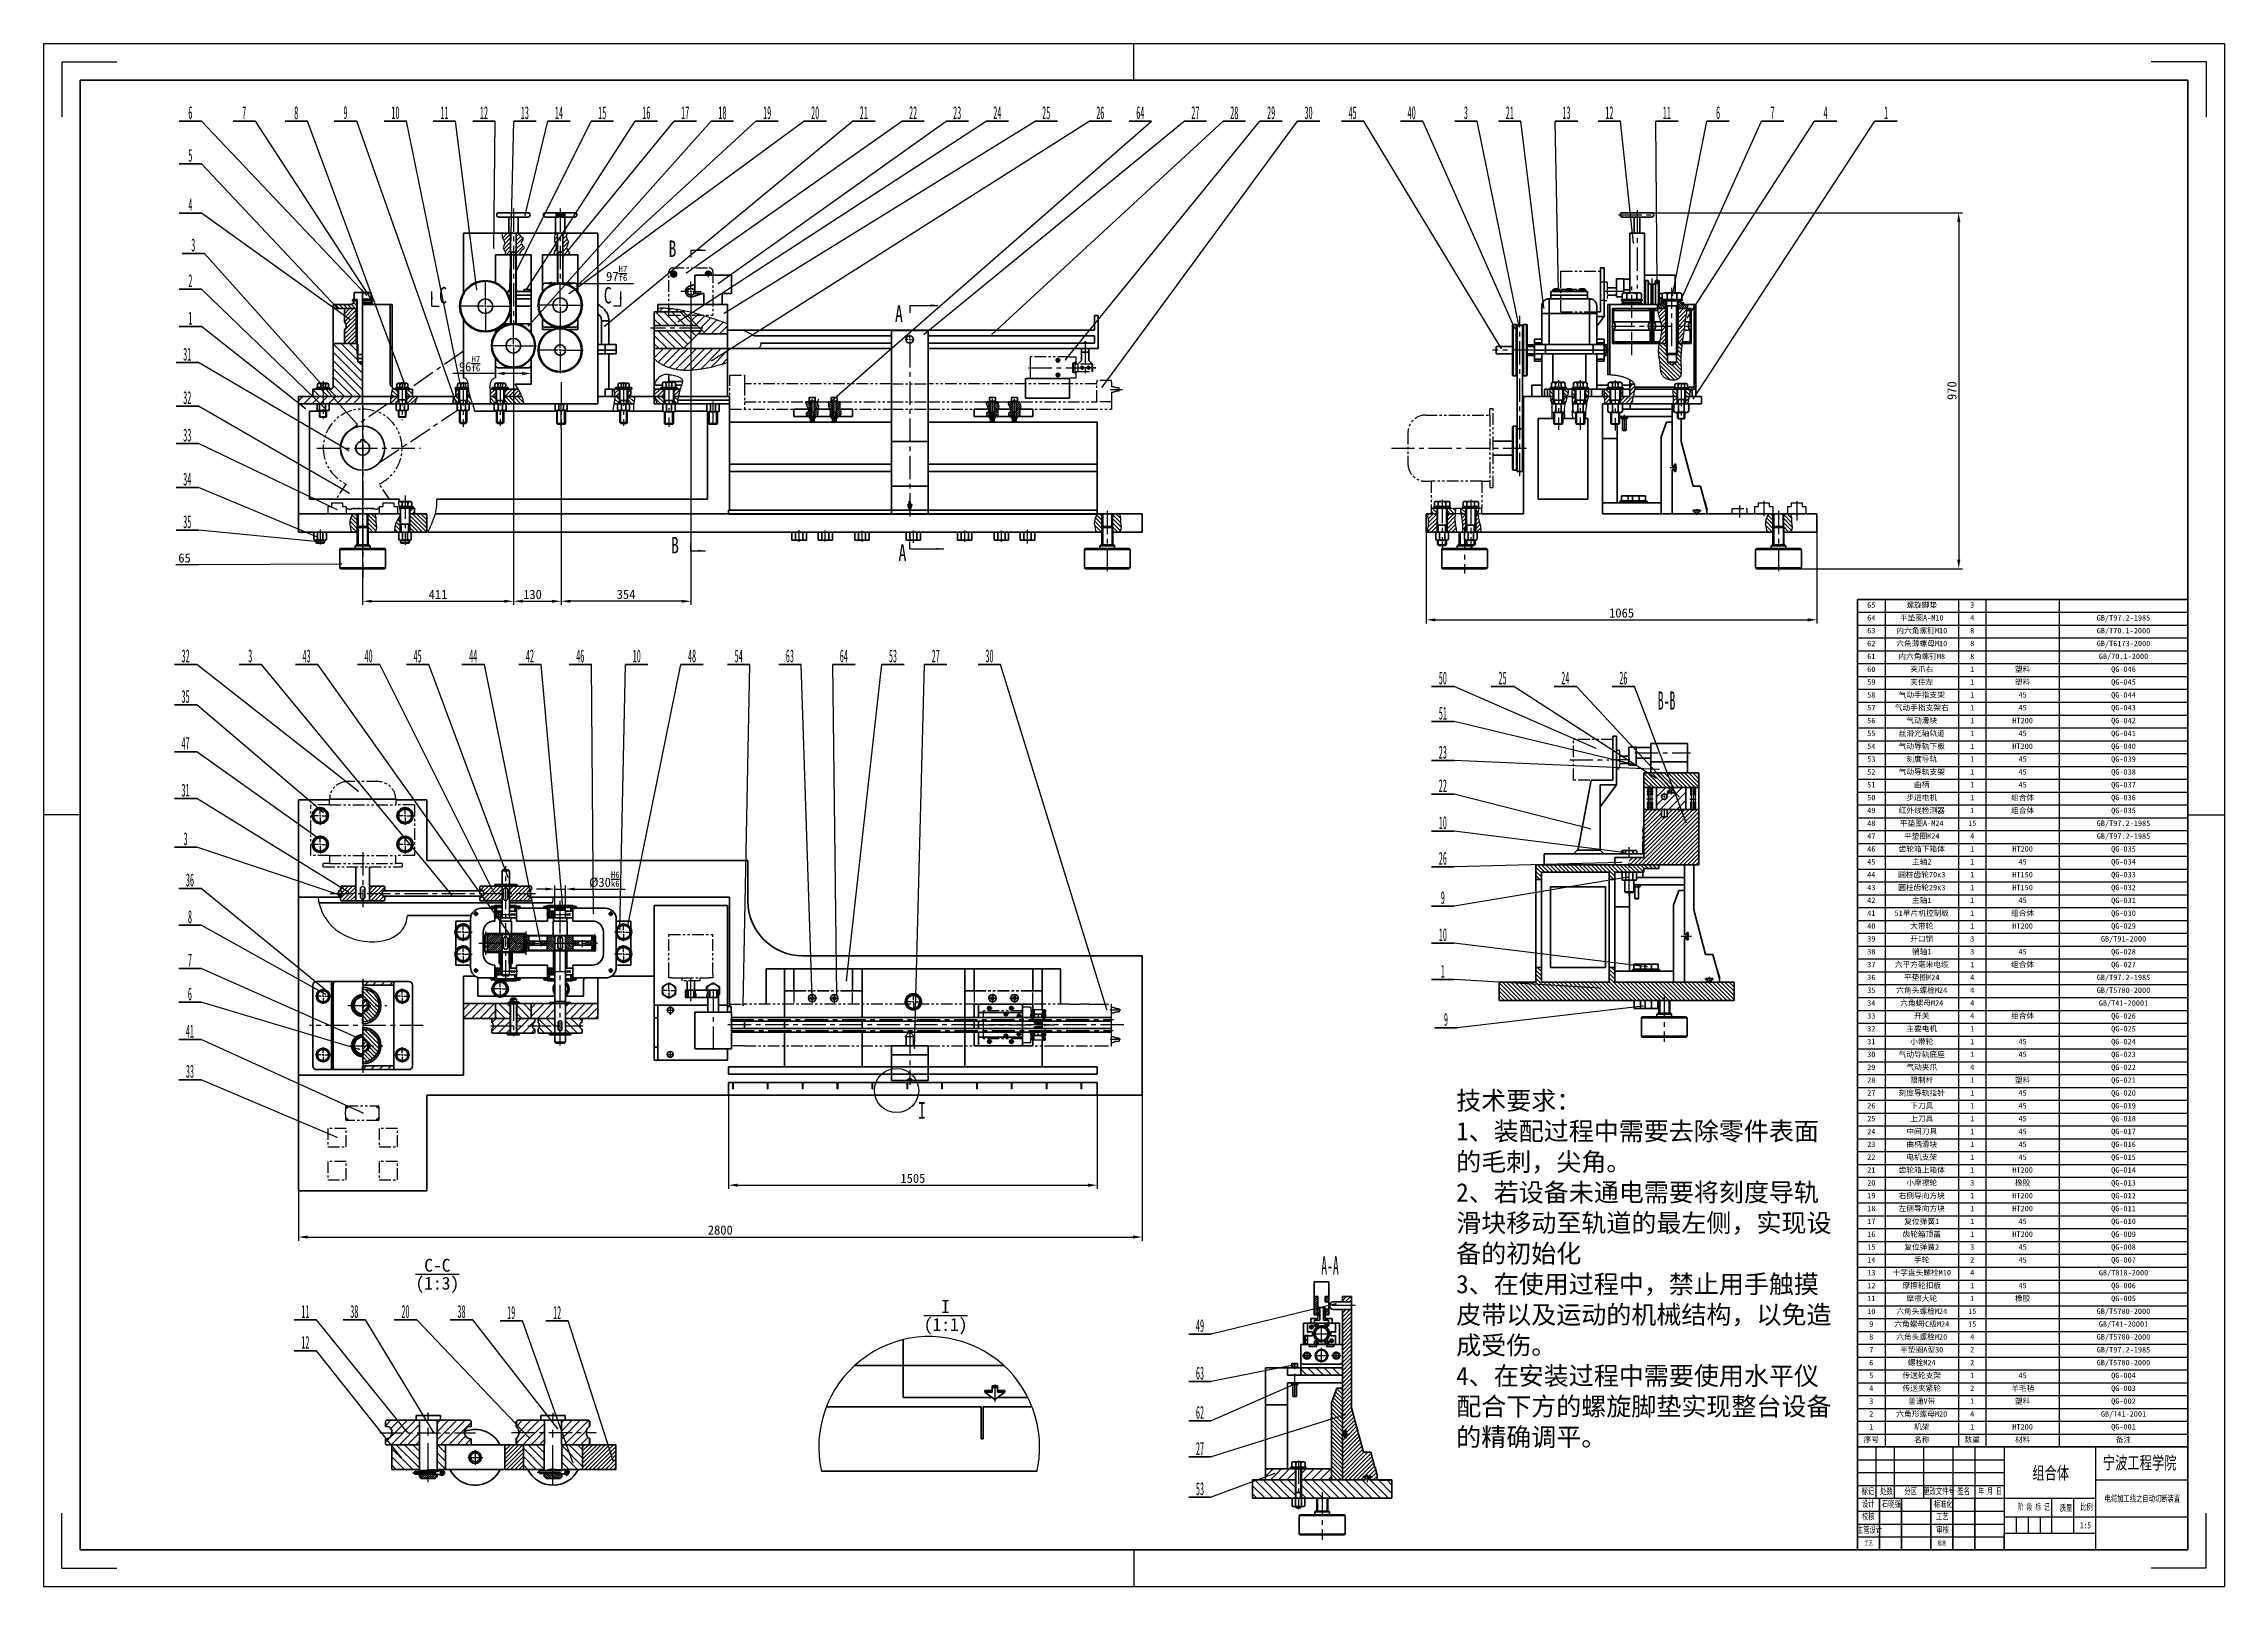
# Model space of a CAD drawing. Header units: millimetres. Extents: x 0 to 1189, y 0 to 841.
import ezdxf

# ---------------------------------------------------------------- set-up
doc = ezdxf.new("R2010")
doc.units = ezdxf.units.MM
doc.header["$PDSIZE"] = -1
doc.linetypes.add('CENTERX2', pattern=[20.32, 12.7, -2.54, 2.54, -2.54])
doc.linetypes.add('PHANTOM', pattern=[12.7, 6.35, -1.27, 1.27, -1.27, 1.27, -1.27])
for name, color, linetype in [('中心线', 1, 'CENTERX2'), ('剖面线', 6, 'Continuous'), ('剖面线 @ 1', 6, 'Continuous'), ('双点划线', 2, 'PHANTOM'), ('尺寸线', 3, 'Continuous'), ('文字', 6, 'Continuous'), ('符号', 4, 'Continuous'), ('细实线', 7, 'Continuous')]:
    doc.layers.add(name, color=color, linetype=linetype)
doc.layers.add('内框', color=7, linetype='Continuous', lineweight=25)
doc.layers.add('粗实线', color=255, linetype='Continuous', lineweight=50)
doc.styles.add('SLDTEXTSTYLE0', font='TXT', dxfattribs={"width": 0.7, "bigfont": 'bigfont'})
doc.styles.add('SLDTEXTSTYLE1', font='TXT', dxfattribs={"width": 0.7})
doc.styles.add('SLDTEXTSTYLE3', font='TXT', dxfattribs={"width": 0.614286, "bigfont": 'bigfont'})
doc.styles.add('SLDTEXTSTYLE4', font='TXT', dxfattribs={"width": 0.62, "bigfont": 'bigfont'})
doc.styles.add('SLDTEXTSTYLE5', font='TXT', dxfattribs={"width": 0.44421})
doc.styles.add('SLDTEXTSTYLE7', font='TXT', dxfattribs={"width": 0.469})
doc.styles.add('样式 1', font='', dxfattribs={"width": 0.7, "height": 5})
doc.styles.get('样式 1').set_extended_font_data('SimSun')
doc.dimstyles.new('SLDDIMSTYLE1', dxfattribs={"dimtxt": 0.18, "dimasz": 0.8, "dimexe": 0, "dimexo": 0.0625, "dimgap": 0, "dimtad": 0, "dimtih": 1, "dimtoh": 1, "dimdec": 0, "dimrnd": 1e-09, "dimzin": 0, "dimdsep": 46, "dimtxsty": 'Standard', "dimblk1": 'DOT', "dimblk2": 'DOT', "dimsah": 1, "dimcen": 0.09, "dimadec": 0, "dimazin": 0, "dimtfac": 0.8, "dimtdec": 0, "dimtofl": 0, "dimtmove": 0, "dimatfit": 3, "dimldrblk": 'DOT', "dimfxl": 0, "dimfrac": 2, "dimtolj": 1, "dimtzin": 0, "dimarcsym": 0})
doc.dimstyles.new('副本 ISO-25', dxfattribs={"dimscale": 2, "dimtxt": 2.5, "dimasz": 2.5, "dimexe": 1, "dimexo": 0, "dimtad": 1, "dimtoh": 1, "dimlfac": 5, "dimdsep": 46, "dimtxsty": 'Standard', "dimcen": 2.5, "dimclrd": 3, "dimclre": 3, "dimadec": 0, "dimazin": 0, "dimtfac": 1, "dimtmove": 0, "dimatfit": 3, "dimfxl": 0, "dimarcsym": 0})
pattern_1 = [(45, (31.5388, 0), (-1.122532, 1.122532), [])]
pattern_2 = [(45, (31.5388, 0), (-2.245064, 2.245064), [])]

# ---------------------------------------------------------------- blocks, each defined once
blk = doc.blocks.new('SW_NOTE_0')
at = {"layer": '符号', "color": 0}
for p, q in [((-12.2, 0), (0, 0)), ((0, 0), (-12.2, 0)), ((-12.2, 0), (0, 0)), ((0, 0), (-12.2, 0)), ((-12.2, 0), (0, 0)), ((0, 0), (-12.2, 0))]:
    blk.add_line(p, q, dxfattribs=at)
at = {"layer": '符号', "color": 0, "insert": (-6.1, 8.1), "char_height": 7, "attachment_point": 2, "style": 'SLDTEXTSTYLE5'}
blk.add_mtext('1', dxfattribs=at)
blk = doc.blocks.new('_Dot')
at = {"color": 0, "linetype": 'ByBlock', "lineweight": -2}
blk.add_line((-0.5, 0), (-1, 0), dxfattribs=at)
at = {"color": 0, "linetype": 'ByBlock', "const_width": 0.5}
blk.add_lwpolyline([(-0.25, 0, 1), (0.25, 0, 1)], format="xyb", close=True, dxfattribs=at)
blk = doc.blocks.new('SW_NOTE_0_1')
at = {"layer": '符号', "color": 0}
for p, q in [((-12.2, 0), (0, 0)), ((0, 0), (-12.2, 0)), ((-12.2, 0), (0, 0)), ((0, 0), (-12.2, 0)), ((-12.2, 0), (0, 0)), ((0, 0), (-12.2, 0))]:
    blk.add_line(p, q, dxfattribs=at)
at = {"layer": '符号', "color": 0, "insert": (-6.1, 8.1), "char_height": 7, "attachment_point": 2, "style": 'SLDTEXTSTYLE5'}
blk.add_mtext('5', dxfattribs=at)
blk = doc.blocks.new('SW_NOTE_0_2')
at = {"layer": '符号', "color": 0}
for p, q in [((-12.2, 0), (0, 0)), ((0, 0), (-12.2, 0)), ((-12.2, 0), (0, 0)), ((0, 0), (-12.2, 0)), ((-12.2, 0), (0, 0)), ((0, 0), (-12.2, 0))]:
    blk.add_line(p, q, dxfattribs=at)
at = {"layer": '符号', "color": 0, "insert": (-6.1, 8.1), "char_height": 7, "attachment_point": 2, "style": 'SLDTEXTSTYLE5'}
blk.add_mtext('6', dxfattribs=at)
blk = doc.blocks.new('SW_NOTE_0_3')
at = {"layer": '符号', "color": 0}
for p, q in [((-12.2, 0), (0, 0)), ((0, 0), (-12.2, 0)), ((-12.2, 0), (0, 0)), ((0, 0), (-12.2, 0)), ((-12.2, 0), (0, 0)), ((0, 0), (-12.2, 0))]:
    blk.add_line(p, q, dxfattribs=at)
at = {"layer": '符号', "color": 0, "insert": (-6.1, 8.1), "char_height": 7, "attachment_point": 2, "style": 'SLDTEXTSTYLE5'}
blk.add_mtext('7', dxfattribs=at)
blk = doc.blocks.new('SW_NOTE_0_4')
at = {"layer": '符号', "color": 0}
for p, q in [((-12.2, 0), (0, 0)), ((0, 0), (-12.2, 0)), ((-12.2, 0), (0, 0)), ((0, 0), (-12.2, 0)), ((-12.2, 0), (0, 0)), ((0, 0), (-12.2, 0))]:
    blk.add_line(p, q, dxfattribs=at)
at = {"layer": '符号', "color": 0, "insert": (-6.1, 8.1), "char_height": 7, "attachment_point": 2, "style": 'SLDTEXTSTYLE5'}
blk.add_mtext('4', dxfattribs=at)
blk = doc.blocks.new('SW_NOTE_0_5')
at = {"layer": '符号', "color": 0}
for p, q in [((0, 0), (12.2, 0)), ((12.2, 0), (0, 0)), ((0, 0), (12.2, 0)), ((12.2, 0), (0, 0)), ((0, 0), (12.2, 0)), ((12.2, 0), (0, 0))]:
    blk.add_line(p, q, dxfattribs=at)
at = {"layer": '符号', "color": 0, "insert": (6.1, 8.1), "char_height": 7, "attachment_point": 2, "style": 'SLDTEXTSTYLE5'}
blk.add_mtext('14', dxfattribs=at)
blk = doc.blocks.new('SW_NOTE_0_6')
at = {"layer": '符号', "color": 0}
for p, q in [((0, 0), (12.2, 0)), ((12.2, 0), (0, 0)), ((0, 0), (12.2, 0)), ((12.2, 0), (0, 0)), ((0, 0), (12.2, 0)), ((12.2, 0), (0, 0))]:
    blk.add_line(p, q, dxfattribs=at)
at = {"layer": '符号', "color": 0, "insert": (6.1, 8.1), "char_height": 7, "attachment_point": 2, "style": 'SLDTEXTSTYLE5'}
blk.add_mtext('15', dxfattribs=at)
blk = doc.blocks.new('SW_NOTE_0_7')
at = {"layer": '符号', "color": 0}
for p, q in [((0, 0), (12.2, 0)), ((12.2, 0), (0, 0)), ((0, 0), (12.2, 0)), ((12.2, 0), (0, 0)), ((0, 0), (12.2, 0)), ((12.2, 0), (0, 0))]:
    blk.add_line(p, q, dxfattribs=at)
at = {"layer": '符号', "color": 0, "insert": (6.1, 8.1), "char_height": 7, "attachment_point": 2, "style": 'SLDTEXTSTYLE5'}
blk.add_mtext('20', dxfattribs=at)
blk = doc.blocks.new('SW_NOTE_0_8')
at = {"layer": '符号', "color": 0}
for p, q in [((-12.2, 0), (0, 0)), ((0, 0), (-12.2, 0)), ((-12.2, 0), (0, 0)), ((0, 0), (-12.2, 0)), ((-12.2, 0), (0, 0)), ((0, 0), (-12.2, 0))]:
    blk.add_line(p, q, dxfattribs=at)
at = {"layer": '符号', "color": 0, "insert": (-6.1, 8.1), "char_height": 7, "attachment_point": 2, "style": 'SLDTEXTSTYLE5'}
blk.add_mtext('11', dxfattribs=at)
blk = doc.blocks.new('SW_NOTE_0_9')
at = {"layer": '符号', "color": 0}
for p, q in [((0, 0), (12.2, 0)), ((12.2, 0), (0, 0)), ((0, 0), (12.2, 0)), ((12.2, 0), (0, 0)), ((0, 0), (12.2, 0)), ((12.2, 0), (0, 0))]:
    blk.add_line(p, q, dxfattribs=at)
at = {"layer": '符号', "color": 0, "insert": (6.1, 8.1), "char_height": 7, "attachment_point": 2, "style": 'SLDTEXTSTYLE5'}
blk.add_mtext('19', dxfattribs=at)
blk = doc.blocks.new('SW_NOTE_0_10')
at = {"layer": '符号', "color": 0}
for p, q in [((0, 0), (12.2, 0)), ((12.2, 0), (0, 0)), ((0, 0), (12.2, 0)), ((12.2, 0), (0, 0)), ((0, 0), (12.2, 0)), ((12.2, 0), (0, 0))]:
    blk.add_line(p, q, dxfattribs=at)
at = {"layer": '符号', "color": 0, "insert": (6.1, 8.1), "char_height": 7, "attachment_point": 2, "style": 'SLDTEXTSTYLE5'}
blk.add_mtext('22', dxfattribs=at)
blk = doc.blocks.new('SW_NOTE_0_11')
at = {"layer": '符号', "color": 0}
for p, q in [((0, 0), (12.2, 0)), ((12.2, 0), (0, 0)), ((0, 0), (12.2, 0)), ((12.2, 0), (0, 0)), ((0, 0), (12.2, 0)), ((12.2, 0), (0, 0))]:
    blk.add_line(p, q, dxfattribs=at)
at = {"layer": '符号', "color": 0, "insert": (6.1, 8.1), "char_height": 7, "attachment_point": 2, "style": 'SLDTEXTSTYLE5'}
blk.add_mtext('23', dxfattribs=at)
blk = doc.blocks.new('SW_NOTE_0_12')
at = {"layer": '符号', "color": 0}
for p, q in [((0, 0), (12.2, 0)), ((12.2, 0), (0, 0)), ((0, 0), (12.2, 0)), ((12.2, 0), (0, 0)), ((0, 0), (12.2, 0)), ((12.2, 0), (0, 0))]:
    blk.add_line(p, q, dxfattribs=at)
at = {"layer": '符号', "color": 0, "insert": (6.1, 8.1), "char_height": 7, "attachment_point": 2, "style": 'SLDTEXTSTYLE5'}
blk.add_mtext('25', dxfattribs=at)
blk = doc.blocks.new('SW_NOTE_0_13')
at = {"layer": '符号', "color": 0}
for p, q in [((0, 0), (12.2, 0)), ((12.2, 0), (0, 0)), ((0, 0), (12.2, 0)), ((12.2, 0), (0, 0)), ((0, 0), (12.2, 0)), ((12.2, 0), (0, 0))]:
    blk.add_line(p, q, dxfattribs=at)
at = {"layer": '符号', "color": 0, "insert": (6.1, 8.1), "char_height": 7, "attachment_point": 2, "style": 'SLDTEXTSTYLE5'}
blk.add_mtext('24', dxfattribs=at)
blk = doc.blocks.new('SW_NOTE_0_14')
at = {"layer": '符号', "color": 0}
for p, q in [((0, 0), (12.2, 0)), ((12.2, 0), (0, 0)), ((0, 0), (12.2, 0)), ((12.2, 0), (0, 0)), ((0, 0), (12.2, 0)), ((12.2, 0), (0, 0))]:
    blk.add_line(p, q, dxfattribs=at)
at = {"layer": '符号', "color": 0, "insert": (6.1, 8.1), "char_height": 7, "attachment_point": 2, "style": 'SLDTEXTSTYLE5'}
blk.add_mtext('26', dxfattribs=at)
blk = doc.blocks.new('SW_NOTE_0_15')
at = {"layer": '符号', "color": 0}
for p, q in [((0, 0), (12.2, 0)), ((12.2, 0), (0, 0)), ((0, 0), (12.2, 0)), ((12.2, 0), (0, 0)), ((0, 0), (12.2, 0)), ((12.2, 0), (0, 0))]:
    blk.add_line(p, q, dxfattribs=at)
at = {"layer": '符号', "color": 0, "insert": (6.1, 8.1), "char_height": 7, "attachment_point": 2, "style": 'SLDTEXTSTYLE5'}
blk.add_mtext('27', dxfattribs=at)
blk = doc.blocks.new('SW_NOTE_0_16')
at = {"layer": '符号', "color": 0}
for p, q in [((0, 0), (12.2, 0)), ((12.2, 0), (0, 0)), ((0, 0), (12.2, 0)), ((12.2, 0), (0, 0)), ((0, 0), (12.2, 0)), ((12.2, 0), (0, 0))]:
    blk.add_line(p, q, dxfattribs=at)
at = {"layer": '符号', "color": 0, "insert": (6.1, 8.1), "char_height": 7, "attachment_point": 2, "style": 'SLDTEXTSTYLE5'}
blk.add_mtext('28', dxfattribs=at)
blk = doc.blocks.new('SW_NOTE_0_17')
at = {"layer": '符号', "color": 0}
for p, q in [((0, 0), (12.2, 0)), ((12.2, 0), (0, 0)), ((0, 0), (12.2, 0)), ((12.2, 0), (0, 0)), ((0, 0), (12.2, 0)), ((12.2, 0), (0, 0))]:
    blk.add_line(p, q, dxfattribs=at)
at = {"layer": '符号', "color": 0, "insert": (6.1, 8.1), "char_height": 7, "attachment_point": 2, "style": 'SLDTEXTSTYLE5'}
blk.add_mtext('30', dxfattribs=at)
blk = doc.blocks.new('SW_NOTE_0_18')
at = {"layer": '符号', "color": 0}
for p, q in [((-12.2, 0), (0, 0)), ((0, 0), (-12.2, 0)), ((-12.2, 0), (0, 0)), ((0, 0), (-12.2, 0)), ((-12.2, 0), (0, 0)), ((0, 0), (-12.2, 0))]:
    blk.add_line(p, q, dxfattribs=at)
at = {"layer": '符号', "color": 0, "insert": (-6.1, 8.1), "char_height": 7, "attachment_point": 2, "style": 'SLDTEXTSTYLE5'}
blk.add_mtext('2', dxfattribs=at)
blk = doc.blocks.new('SW_NOTE_0_19')
at = {"layer": '符号', "color": 0}
for p, q in [((-12.2, 0), (0, 0)), ((0, 0), (-12.2, 0)), ((-12.2, 0), (0, 0)), ((0, 0), (-12.2, 0)), ((-12.2, 0), (0, 0)), ((0, 0), (-12.2, 0))]:
    blk.add_line(p, q, dxfattribs=at)
at = {"layer": '符号', "color": 0, "insert": (-6.1, 8.1), "char_height": 7, "attachment_point": 2, "style": 'SLDTEXTSTYLE5'}
blk.add_mtext('12', dxfattribs=at)
blk = doc.blocks.new('SW_NOTE_0_20')
at = {"layer": '符号', "color": 0}
for p, q in [((0, 0), (12.2, 0)), ((12.2, 0), (0, 0)), ((0, 0), (12.2, 0)), ((12.2, 0), (0, 0)), ((0, 0), (12.2, 0)), ((12.2, 0), (0, 0))]:
    blk.add_line(p, q, dxfattribs=at)
at = {"layer": '符号', "color": 0, "insert": (6.1, 8.1), "char_height": 7, "attachment_point": 2, "style": 'SLDTEXTSTYLE5'}
blk.add_mtext('18', dxfattribs=at)
blk = doc.blocks.new('SW_NOTE_0_21')
at = {"layer": '符号', "color": 0}
for p, q in [((-12.2, 0), (0, 0)), ((0, 0), (-12.2, 0)), ((-12.2, 0), (0, 0)), ((0, 0), (-12.2, 0)), ((-12.2, 0), (0, 0)), ((0, 0), (-12.2, 0))]:
    blk.add_line(p, q, dxfattribs=at)
at = {"layer": '符号', "color": 0, "insert": (-6.1, 8.1), "char_height": 7, "attachment_point": 2, "style": 'SLDTEXTSTYLE5'}
blk.add_mtext('35', dxfattribs=at)
blk = doc.blocks.new('SW_NOTE_0_22')
at = {"layer": '符号', "color": 0}
for p, q in [((-12.2, 0), (0, 0)), ((0, 0), (-12.2, 0)), ((-12.2, 0), (0, 0)), ((0, 0), (-12.2, 0)), ((-12.2, 0), (0, 0)), ((0, 0), (-12.2, 0))]:
    blk.add_line(p, q, dxfattribs=at)
at = {"layer": '符号', "color": 0, "insert": (-6.1, 8.1), "char_height": 7, "attachment_point": 2, "style": 'SLDTEXTSTYLE5'}
blk.add_mtext('34', dxfattribs=at)
blk = doc.blocks.new('SW_NOTE_0_23')
at = {"layer": '符号', "color": 0}
for p, q in [((-12.2, 0), (0, 0)), ((0, 0), (-12.2, 0)), ((-12.2, 0), (0, 0)), ((0, 0), (-12.2, 0)), ((-12.2, 0), (0, 0)), ((0, 0), (-12.2, 0))]:
    blk.add_line(p, q, dxfattribs=at)
at = {"layer": '符号', "color": 0, "insert": (-6.1, 8.1), "char_height": 7, "attachment_point": 2, "style": 'SLDTEXTSTYLE5'}
blk.add_mtext('33', dxfattribs=at)
blk = doc.blocks.new('SW_NOTE_0_24')
at = {"layer": '符号', "color": 0}
for p, q in [((-12.2, 0), (0, 0)), ((0, 0), (-12.2, 0)), ((-12.2, 0), (0, 0)), ((0, 0), (-12.2, 0)), ((-12.2, 0), (0, 0)), ((0, 0), (-12.2, 0))]:
    blk.add_line(p, q, dxfattribs=at)
at = {"layer": '符号', "color": 0, "insert": (-6.1, 8.1), "char_height": 7, "attachment_point": 2, "style": 'SLDTEXTSTYLE5'}
blk.add_mtext('32', dxfattribs=at)
blk = doc.blocks.new('SW_NOTE_0_25')
at = {"layer": '符号', "color": 0}
for p, q in [((-12.2, 0), (0, 0)), ((0, 0), (-12.2, 0)), ((-12.2, 0), (0, 0)), ((0, 0), (-12.2, 0)), ((-12.2, 0), (0, 0)), ((0, 0), (-12.2, 0))]:
    blk.add_line(p, q, dxfattribs=at)
at = {"layer": '符号', "color": 0, "insert": (-6.1, 8.1), "char_height": 7, "attachment_point": 2, "style": 'SLDTEXTSTYLE5'}
blk.add_mtext('31', dxfattribs=at)
blk = doc.blocks.new('SW_NOTE_0_26')
at = {"layer": '符号', "color": 0}
for p, q in [((-12.2, 0), (0, 0)), ((0, 0), (-12.2, 0)), ((-12.2, 0), (0, 0)), ((0, 0), (-12.2, 0)), ((-12.2, 0), (0, 0)), ((0, 0), (-12.2, 0))]:
    blk.add_line(p, q, dxfattribs=at)
at = {"layer": '符号', "color": 0, "insert": (-6.1, 8.1), "char_height": 7, "attachment_point": 2, "style": 'SLDTEXTSTYLE5'}
blk.add_mtext('3', dxfattribs=at)
blk = doc.blocks.new('SW_NOTE_0_27')
at = {"layer": '符号', "color": 0}
for p, q in [((-12.2, 0), (0, 0)), ((0, 0), (-12.2, 0)), ((-12.2, 0), (0, 0)), ((0, 0), (-12.2, 0)), ((-12.2, 0), (0, 0)), ((0, 0), (-12.2, 0))]:
    blk.add_line(p, q, dxfattribs=at)
at = {"layer": '符号', "color": 0, "insert": (-6.1, 8.1), "char_height": 7, "attachment_point": 2, "style": 'SLDTEXTSTYLE5'}
blk.add_mtext('8', dxfattribs=at)
blk = doc.blocks.new('SW_NOTE_0_28')
at = {"layer": '符号', "color": 0}
for p, q in [((-12.2, 0), (0, 0)), ((0, 0), (-12.2, 0)), ((-12.2, 0), (0, 0)), ((0, 0), (-12.2, 0)), ((-12.2, 0), (0, 0)), ((0, 0), (-12.2, 0))]:
    blk.add_line(p, q, dxfattribs=at)
at = {"layer": '符号', "color": 0, "insert": (-6.1, 8.1), "char_height": 7, "attachment_point": 2, "style": 'SLDTEXTSTYLE5'}
blk.add_mtext('10', dxfattribs=at)
blk = doc.blocks.new('SW_NOTE_0_29')
at = {"layer": '符号', "color": 0}
for p, q in [((-12.2, 0), (0, 0)), ((0, 0), (-12.2, 0)), ((-12.2, 0), (0, 0)), ((0, 0), (-12.2, 0)), ((-12.2, 0), (0, 0)), ((0, 0), (-12.2, 0))]:
    blk.add_line(p, q, dxfattribs=at)
at = {"layer": '符号', "color": 0, "insert": (-6.1, 8.1), "char_height": 7, "attachment_point": 2, "style": 'SLDTEXTSTYLE5'}
blk.add_mtext('9', dxfattribs=at)
blk = doc.blocks.new('SW_NOTE_0_30')
at = {"layer": '符号', "color": 0}
for p, q in [((0, 0), (12.2, 0)), ((12.2, 0), (0, 0)), ((0, 0), (12.2, 0)), ((12.2, 0), (0, 0)), ((0, 0), (12.2, 0)), ((12.2, 0), (0, 0))]:
    blk.add_line(p, q, dxfattribs=at)
at = {"layer": '符号', "color": 0, "insert": (6.1, 8.1), "char_height": 7, "attachment_point": 2, "style": 'SLDTEXTSTYLE5'}
blk.add_mtext('21', dxfattribs=at)
blk = doc.blocks.new('SW_NOTE_0_31')
at = {"layer": '符号', "color": 0}
for p, q in [((0, 0), (12.2, 0)), ((12.2, 0), (0, 0)), ((0, 0), (12.2, 0)), ((12.2, 0), (0, 0)), ((0, 0), (12.2, 0)), ((12.2, 0), (0, 0))]:
    blk.add_line(p, q, dxfattribs=at)
at = {"layer": '符号', "color": 0, "insert": (6.1, 8.1), "char_height": 7, "attachment_point": 2, "style": 'SLDTEXTSTYLE5'}
blk.add_mtext('16', dxfattribs=at)
blk = doc.blocks.new('SW_NOTE_0_32')
at = {"layer": '符号', "color": 0}
for p, q in [((0, 0), (12.2, 0)), ((12.2, 0), (0, 0)), ((0, 0), (12.2, 0)), ((12.2, 0), (0, 0)), ((0, 0), (12.2, 0)), ((12.2, 0), (0, 0))]:
    blk.add_line(p, q, dxfattribs=at)
at = {"layer": '符号', "color": 0, "insert": (6.1, 8.1), "char_height": 7, "attachment_point": 2, "style": 'SLDTEXTSTYLE5'}
blk.add_mtext('13', dxfattribs=at)
blk = doc.blocks.new('SW_NOTE_0_33')
at = {"layer": '符号', "color": 0}
for p, q in [((0, 0), (12.2, 0)), ((12.2, 0), (0, 0)), ((0, 0), (12.2, 0)), ((12.2, 0), (0, 0)), ((0, 0), (12.2, 0)), ((12.2, 0), (0, 0))]:
    blk.add_line(p, q, dxfattribs=at)
at = {"layer": '符号', "color": 0, "insert": (6.1, 8.1), "char_height": 7, "attachment_point": 2, "style": 'SLDTEXTSTYLE5'}
blk.add_mtext('17', dxfattribs=at)
blk = doc.blocks.new('SW_NOTE_0_34')
at = {"layer": '符号', "color": 0}
for p, q in [((0, 0), (12.2, 0)), ((12.2, 0), (0, 0)), ((0, 0), (12.2, 0)), ((12.2, 0), (0, 0)), ((0, 0), (12.2, 0)), ((12.2, 0), (0, 0))]:
    blk.add_line(p, q, dxfattribs=at)
at = {"layer": '符号', "color": 0, "insert": (6.1, 8.1), "char_height": 7, "attachment_point": 2, "style": 'SLDTEXTSTYLE5'}
blk.add_mtext('29', dxfattribs=at)
blk = doc.blocks.new('SW_NOTE_0_35')
at = {"layer": '符号', "color": 0}
for p, q in [((-12.2, 0), (0, 0)), ((0, 0), (-12.2, 0)), ((-12.2, 0), (0, 0)), ((0, 0), (-12.2, 0)), ((-12.2, 0), (0, 0)), ((0, 0), (-12.2, 0))]:
    blk.add_line(p, q, dxfattribs=at)
at = {"layer": '符号', "color": 0, "insert": (-6.1, 8.1), "char_height": 7, "attachment_point": 2, "style": 'SLDTEXTSTYLE5'}
blk.add_mtext('64', dxfattribs=at)
blk = doc.blocks.new('SW_CENTERMARKSYMBOL_0')
at = {"layer": '中心线', "color": 0}
for p, q in [((0, 1), (0, 14.5)), ((-1, 0), (-14.5, 0)), ((0, 0), (-0.5, 0)), ((0, 0), (0, 0.5)), ((0, 0), (0, -0.5)), ((0, 0), (0.5, 0)), ((1, 0), (14.5, 0)), ((0, -1), (0, -14.5))]:
    blk.add_line(p, q, dxfattribs=at)
blk = doc.blocks.new('SW_CENTERMARKSYMBOL_1')
at = {"layer": '中心线', "color": 0}
for p, q in [((0, 1), (0, 12.1)), ((-1, 0), (-12.1, 0)), ((0, 0), (-0.5, 0)), ((0, 0), (0, 0.5)), ((0, 0), (0, -0.5)), ((0, 0), (0.5, 0)), ((1, 0), (12.1, 0)), ((0, -1), (0, -12.1))]:
    blk.add_line(p, q, dxfattribs=at)
blk = doc.blocks.new('SW_CENTERMARKSYMBOL_2')
at = {"layer": '中心线', "color": 0}
for p, q in [((0, 1), (0, 12.5)), ((-1, 0), (-12.5, 0)), ((0, 0), (-0.5, 0)), ((0, 0), (0, 0.5)), ((0, 0), (0, -0.5)), ((0, 0), (0.5, 0)), ((1, 0), (12.5, 0)), ((0, -1), (0, -12.5))]:
    blk.add_line(p, q, dxfattribs=at)
blk = doc.blocks.new('SW_CENTERMARKSYMBOL_3')
at = {"layer": '中心线', "color": 0}
for p, q in [((0, 1), (0, 12.5)), ((-1, 0), (-12.5, 0)), ((0, 0), (-0.5, 0)), ((0, 0), (0, 0.5)), ((0, 0), (0, -0.5)), ((0, 0), (0.5, 0)), ((1, 0), (12.5, 0)), ((0, -1), (0, -12.5))]:
    blk.add_line(p, q, dxfattribs=at)
blk = doc.blocks.new('SW_CENTERMARKSYMBOL_4')
at = {"layer": '中心线', "color": 0}
for p, q in [((-1, 0), (-1.62, 0)), ((0, 0), (-0.5, 0)), ((0, 1), (0, 1.62)), ((0, 0), (0, 0.5)), ((0, 0), (0, -0.5)), ((0, 0), (0.5, 0)), ((1, 0), (1.62, 0)), ((0, -1), (0, -1.62))]:
    blk.add_line(p, q, dxfattribs=at)
blk = doc.blocks.new('SW_CENTERMARKSYMBOL_5')
at = {"layer": '中心线', "color": 0}
for p, q in [((-1, 0), (-5.5, 0)), ((0, 0), (-0.5, 0)), ((0, 1), (0, 5.5)), ((0, 0), (0, 0.5)), ((0, 0), (0, -0.5)), ((0, 0), (0.5, 0)), ((1, 0), (5.5, 0)), ((0, -1), (0, -5.5))]:
    blk.add_line(p, q, dxfattribs=at)
blk = doc.blocks.new('SW_CENTERMARKSYMBOL_6')
at = {"layer": '中心线', "color": 0}
for p, q in [((-1, 0), (-2.5, 0)), ((0, 0), (-0.5, 0)), ((0, 1), (0, 2.5)), ((0, 0), (0, 0.5)), ((0, 0), (0, -0.5)), ((0, 0), (0.5, 0)), ((1, 0), (2.5, 0)), ((0, -1), (0, -2.5))]:
    blk.add_line(p, q, dxfattribs=at)
blk = doc.blocks.new('SW_NOTE_0_36')
at = {"layer": '符号', "color": 0}
for p, q in [((-12.2, 0), (0, 0)), ((0, 0), (-12.2, 0)), ((-12.2, 0), (0, 0)), ((0, 0), (-12.2, 0)), ((-12.2, 0), (0, 0)), ((0, 0), (-12.2, 0))]:
    blk.add_line(p, q, dxfattribs=at)
at = {"layer": '符号', "color": 0, "insert": (-6.1, 8.1), "char_height": 7, "attachment_point": 2, "style": 'SLDTEXTSTYLE5'}
blk.add_mtext('32', dxfattribs=at)
blk = doc.blocks.new('SW_NOTE_0_37')
at = {"layer": '符号', "color": 0}
for p, q in [((-12.2, 0), (0, 0)), ((0, 0), (-12.2, 0)), ((-12.2, 0), (0, 0)), ((0, 0), (-12.2, 0)), ((-12.2, 0), (0, 0)), ((0, 0), (-12.2, 0))]:
    blk.add_line(p, q, dxfattribs=at)
at = {"layer": '符号', "color": 0, "insert": (-6.1, 8.1), "char_height": 7, "attachment_point": 2, "style": 'SLDTEXTSTYLE5'}
blk.add_mtext('35', dxfattribs=at)
blk = doc.blocks.new('SW_NOTE_0_38')
at = {"layer": '符号', "color": 0}
for p, q in [((-12.2, 0), (0, 0)), ((0, 0), (-12.2, 0)), ((-12.2, 0), (0, 0)), ((0, 0), (-12.2, 0)), ((-12.2, 0), (0, 0)), ((0, 0), (-12.2, 0))]:
    blk.add_line(p, q, dxfattribs=at)
at = {"layer": '符号', "color": 0, "insert": (-6.1, 8.1), "char_height": 7, "attachment_point": 2, "style": 'SLDTEXTSTYLE5'}
blk.add_mtext('47', dxfattribs=at)
blk = doc.blocks.new('SW_NOTE_0_39')
at = {"layer": '符号', "color": 0}
for p, q in [((-12.2, 0), (0, 0)), ((0, 0), (-12.2, 0)), ((-12.2, 0), (0, 0)), ((0, 0), (-12.2, 0)), ((-12.2, 0), (0, 0)), ((0, 0), (-12.2, 0))]:
    blk.add_line(p, q, dxfattribs=at)
at = {"layer": '符号', "color": 0, "insert": (-6.1, 8.1), "char_height": 7, "attachment_point": 2, "style": 'SLDTEXTSTYLE5'}
blk.add_mtext('31', dxfattribs=at)
blk = doc.blocks.new('SW_NOTE_0_40')
at = {"layer": '符号', "color": 0}
for p, q in [((-12.2, 0), (0, 0)), ((0, 0), (-12.2, 0)), ((-12.2, 0), (0, 0)), ((0, 0), (-12.2, 0)), ((-12.2, 0), (0, 0)), ((0, 0), (-12.2, 0))]:
    blk.add_line(p, q, dxfattribs=at)
at = {"layer": '符号', "color": 0, "insert": (-6.1, 8.1), "char_height": 7, "attachment_point": 2, "style": 'SLDTEXTSTYLE5'}
blk.add_mtext('3', dxfattribs=at)
blk = doc.blocks.new('SW_NOTE_0_41')
at = {"layer": '符号', "color": 0}
for p, q in [((-12.2, 0), (0, 0)), ((0, 0), (-12.2, 0)), ((-12.2, 0), (0, 0)), ((0, 0), (-12.2, 0)), ((-12.2, 0), (0, 0)), ((0, 0), (-12.2, 0))]:
    blk.add_line(p, q, dxfattribs=at)
at = {"layer": '符号', "color": 0, "insert": (-6.1, 8.1), "char_height": 7, "attachment_point": 2, "style": 'SLDTEXTSTYLE5'}
blk.add_mtext('8', dxfattribs=at)
blk = doc.blocks.new('SW_NOTE_0_42')
at = {"layer": '符号', "color": 0}
for p, q in [((-12.2, 0), (0, 0)), ((0, 0), (-12.2, 0)), ((-12.2, 0), (0, 0)), ((0, 0), (-12.2, 0)), ((-12.2, 0), (0, 0)), ((0, 0), (-12.2, 0))]:
    blk.add_line(p, q, dxfattribs=at)
at = {"layer": '符号', "color": 0, "insert": (-6.1, 8.1), "char_height": 7, "attachment_point": 2, "style": 'SLDTEXTSTYLE5'}
blk.add_mtext('36', dxfattribs=at)
blk = doc.blocks.new('SW_NOTE_0_43')
at = {"layer": '符号', "color": 0}
for p, q in [((-12.2, 0), (0, 0)), ((0, 0), (-12.2, 0)), ((-12.2, 0), (0, 0)), ((0, 0), (-12.2, 0)), ((-12.2, 0), (0, 0)), ((0, 0), (-12.2, 0))]:
    blk.add_line(p, q, dxfattribs=at)
at = {"layer": '符号', "color": 0, "insert": (-6.1, 8.1), "char_height": 7, "attachment_point": 2, "style": 'SLDTEXTSTYLE5'}
blk.add_mtext('7', dxfattribs=at)
blk = doc.blocks.new('SW_NOTE_0_44')
at = {"layer": '符号', "color": 0}
for p, q in [((-12.2, 0), (0, 0)), ((0, 0), (-12.2, 0)), ((-12.2, 0), (0, 0)), ((0, 0), (-12.2, 0)), ((-12.2, 0), (0, 0)), ((0, 0), (-12.2, 0))]:
    blk.add_line(p, q, dxfattribs=at)
at = {"layer": '符号', "color": 0, "insert": (-6.1, 8.1), "char_height": 7, "attachment_point": 2, "style": 'SLDTEXTSTYLE5'}
blk.add_mtext('6', dxfattribs=at)
blk = doc.blocks.new('SW_NOTE_0_45')
at = {"layer": '符号', "color": 0}
for p, q in [((-12.2, 0), (0, 0)), ((0, 0), (-12.2, 0)), ((-12.2, 0), (0, 0)), ((0, 0), (-12.2, 0)), ((-12.2, 0), (0, 0)), ((0, 0), (-12.2, 0))]:
    blk.add_line(p, q, dxfattribs=at)
at = {"layer": '符号', "color": 0, "insert": (-6.1, 8.1), "char_height": 7, "attachment_point": 2, "style": 'SLDTEXTSTYLE5'}
blk.add_mtext('33', dxfattribs=at)
blk = doc.blocks.new('SW_NOTE_0_46')
at = {"layer": '符号', "color": 0}
for p, q in [((-12.2, 0), (0, 0)), ((0, 0), (-12.2, 0)), ((-12.2, 0), (0, 0)), ((0, 0), (-12.2, 0)), ((-12.2, 0), (0, 0)), ((0, 0), (-12.2, 0))]:
    blk.add_line(p, q, dxfattribs=at)
at = {"layer": '符号', "color": 0, "insert": (-6.1, 8.1), "char_height": 7, "attachment_point": 2, "style": 'SLDTEXTSTYLE5'}
blk.add_mtext('41', dxfattribs=at)
blk = doc.blocks.new('SW_NOTE_0_47')
at = {"layer": '符号', "color": 0}
for p, q in [((-12.2, 0), (0, 0)), ((0, 0), (-12.2, 0)), ((-12.2, 0), (0, 0)), ((0, 0), (-12.2, 0)), ((-12.2, 0), (0, 0)), ((0, 0), (-12.2, 0))]:
    blk.add_line(p, q, dxfattribs=at)
at = {"layer": '符号', "color": 0, "insert": (-6.1, 8.1), "char_height": 7, "attachment_point": 2, "style": 'SLDTEXTSTYLE5'}
blk.add_mtext('3', dxfattribs=at)
blk = doc.blocks.new('SW_NOTE_0_48')
at = {"layer": '符号', "color": 0}
for p, q in [((-12.2, 0), (0, 0)), ((0, 0), (-12.2, 0)), ((-12.2, 0), (0, 0)), ((0, 0), (-12.2, 0)), ((-12.2, 0), (0, 0)), ((0, 0), (-12.2, 0))]:
    blk.add_line(p, q, dxfattribs=at)
at = {"layer": '符号', "color": 0, "insert": (-6.1, 8.1), "char_height": 7, "attachment_point": 2, "style": 'SLDTEXTSTYLE5'}
blk.add_mtext('40', dxfattribs=at)
blk = doc.blocks.new('SW_NOTE_0_49')
at = {"layer": '符号', "color": 0}
for p, q in [((-12.2, 0), (0, 0)), ((0, 0), (-12.2, 0)), ((-12.2, 0), (0, 0)), ((0, 0), (-12.2, 0)), ((-12.2, 0), (0, 0)), ((0, 0), (-12.2, 0))]:
    blk.add_line(p, q, dxfattribs=at)
at = {"layer": '符号', "color": 0, "insert": (-6.1, 8.1), "char_height": 7, "attachment_point": 2, "style": 'SLDTEXTSTYLE5'}
blk.add_mtext('45', dxfattribs=at)
blk = doc.blocks.new('SW_NOTE_0_50')
at = {"layer": '符号', "color": 0}
for p, q in [((-12.2, 0), (0, 0)), ((0, 0), (-12.2, 0)), ((-12.2, 0), (0, 0)), ((0, 0), (-12.2, 0)), ((-12.2, 0), (0, 0)), ((0, 0), (-12.2, 0))]:
    blk.add_line(p, q, dxfattribs=at)
at = {"layer": '符号', "color": 0, "insert": (-6.1, 8.1), "char_height": 7, "attachment_point": 2, "style": 'SLDTEXTSTYLE5'}
blk.add_mtext('43', dxfattribs=at)
blk = doc.blocks.new('SW_NOTE_0_51')
at = {"layer": '符号', "color": 0}
for p, q in [((-12.2, 0), (0, 0)), ((0, 0), (-12.2, 0)), ((-12.2, 0), (0, 0)), ((0, 0), (-12.2, 0)), ((-12.2, 0), (0, 0)), ((0, 0), (-12.2, 0))]:
    blk.add_line(p, q, dxfattribs=at)
at = {"layer": '符号', "color": 0, "insert": (-6.1, 8.1), "char_height": 7, "attachment_point": 2, "style": 'SLDTEXTSTYLE5'}
blk.add_mtext('44', dxfattribs=at)
blk = doc.blocks.new('SW_NOTE_0_52')
at = {"layer": '符号', "color": 0}
for p, q in [((-12.2, 0), (0, 0)), ((0, 0), (-12.2, 0)), ((-12.2, 0), (0, 0)), ((0, 0), (-12.2, 0)), ((-12.2, 0), (0, 0)), ((0, 0), (-12.2, 0))]:
    blk.add_line(p, q, dxfattribs=at)
at = {"layer": '符号', "color": 0, "insert": (-6.1, 8.1), "char_height": 7, "attachment_point": 2, "style": 'SLDTEXTSTYLE5'}
blk.add_mtext('42', dxfattribs=at)
blk = doc.blocks.new('SW_NOTE_0_53')
at = {"layer": '符号', "color": 0}
for p, q in [((0, 0), (12.2, 0)), ((12.2, 0), (0, 0)), ((0, 0), (12.2, 0)), ((12.2, 0), (0, 0)), ((0, 0), (12.2, 0)), ((12.2, 0), (0, 0))]:
    blk.add_line(p, q, dxfattribs=at)
at = {"layer": '符号', "color": 0, "insert": (6.1, 8.1), "char_height": 7, "attachment_point": 2, "style": 'SLDTEXTSTYLE5'}
blk.add_mtext('10', dxfattribs=at)
blk = doc.blocks.new('SW_NOTE_0_54')
at = {"layer": '符号', "color": 0}
for p, q in [((0, 0), (12.2, 0)), ((12.2, 0), (0, 0)), ((0, 0), (12.2, 0)), ((12.2, 0), (0, 0)), ((0, 0), (12.2, 0)), ((12.2, 0), (0, 0))]:
    blk.add_line(p, q, dxfattribs=at)
at = {"layer": '符号', "color": 0, "insert": (6.1, 8.1), "char_height": 7, "attachment_point": 2, "style": 'SLDTEXTSTYLE5'}
blk.add_mtext('48', dxfattribs=at)
blk = doc.blocks.new('SW_NOTE_0_55')
at = {"layer": '符号', "color": 0}
for p, q in [((-12.2, 0), (0, 0)), ((0, 0), (-12.2, 0)), ((-12.2, 0), (0, 0)), ((0, 0), (-12.2, 0)), ((-12.2, 0), (0, 0)), ((0, 0), (-12.2, 0))]:
    blk.add_line(p, q, dxfattribs=at)
at = {"layer": '符号', "color": 0, "insert": (-6.1, 8.1), "char_height": 7, "attachment_point": 2, "style": 'SLDTEXTSTYLE5'}
blk.add_mtext('54', dxfattribs=at)
blk = doc.blocks.new('SW_NOTE_0_56')
at = {"layer": '符号', "color": 0}
for p, q in [((0, 0), (12.2, 0)), ((12.2, 0), (0, 0)), ((0, 0), (12.2, 0)), ((12.2, 0), (0, 0)), ((0, 0), (12.2, 0)), ((12.2, 0), (0, 0))]:
    blk.add_line(p, q, dxfattribs=at)
at = {"layer": '符号', "color": 0, "insert": (6.1, 8.1), "char_height": 7, "attachment_point": 2, "style": 'SLDTEXTSTYLE5'}
blk.add_mtext('53', dxfattribs=at)
blk = doc.blocks.new('SW_NOTE_0_58')
at = {"layer": '符号', "color": 0}
for p, q in [((-12.2, 0), (0, 0)), ((0, 0), (-12.2, 0)), ((-12.2, 0), (0, 0)), ((0, 0), (-12.2, 0)), ((-12.2, 0), (0, 0)), ((0, 0), (-12.2, 0))]:
    blk.add_line(p, q, dxfattribs=at)
at = {"layer": '符号', "color": 0, "insert": (-6.1, 8.1), "char_height": 7, "attachment_point": 2, "style": 'SLDTEXTSTYLE5'}
blk.add_mtext('30', dxfattribs=at)
blk = doc.blocks.new('SW_NOTE_0_59')
at = {"layer": '符号', "color": 0}
for p, q in [((0, 0), (12.2, 0)), ((12.2, 0), (0, 0)), ((0, 0), (12.2, 0)), ((12.2, 0), (0, 0)), ((0, 0), (12.2, 0)), ((12.2, 0), (0, 0))]:
    blk.add_line(p, q, dxfattribs=at)
at = {"layer": '符号', "color": 0, "insert": (6.1, 8.1), "char_height": 7, "attachment_point": 2, "style": 'SLDTEXTSTYLE5'}
blk.add_mtext('27', dxfattribs=at)
blk = doc.blocks.new('SW_NOTE_0_60')
at = {"layer": '符号', "color": 0}
for p, q in [((-12.2, 0), (0, 0)), ((0, 0), (-12.2, 0)), ((-12.2, 0), (0, 0)), ((0, 0), (-12.2, 0)), ((-12.2, 0), (0, 0)), ((0, 0), (-12.2, 0))]:
    blk.add_line(p, q, dxfattribs=at)
at = {"layer": '符号', "color": 0, "insert": (-6.1, 8.1), "char_height": 7, "attachment_point": 2, "style": 'SLDTEXTSTYLE5'}
blk.add_mtext('63', dxfattribs=at)
blk = doc.blocks.new('SW_NOTE_0_61')
at = {"layer": '符号', "color": 0}
for p, q in [((0, 0), (12.2, 0)), ((12.2, 0), (0, 0)), ((0, 0), (12.2, 0)), ((12.2, 0), (0, 0)), ((0, 0), (12.2, 0)), ((12.2, 0), (0, 0))]:
    blk.add_line(p, q, dxfattribs=at)
at = {"layer": '符号', "color": 0, "insert": (6.1, 8.1), "char_height": 7, "attachment_point": 2, "style": 'SLDTEXTSTYLE5'}
blk.add_mtext('64', dxfattribs=at)
blk = doc.blocks.new('SW_NOTE_0_62')
at = {"layer": '符号', "color": 0}
for p, q in [((-12.2, 0), (0, 0)), ((0, 0), (-12.2, 0)), ((-12.2, 0), (0, 0)), ((0, 0), (-12.2, 0)), ((-12.2, 0), (0, 0)), ((0, 0), (-12.2, 0))]:
    blk.add_line(p, q, dxfattribs=at)
at = {"layer": '符号', "color": 0, "insert": (-6.1, 8.1), "char_height": 7, "attachment_point": 2, "style": 'SLDTEXTSTYLE5'}
blk.add_mtext('46', dxfattribs=at)
blk = doc.blocks.new('SW_CENTERMARKSYMBOL_7')
at = {"layer": '中心线', "color": 0}
for p, q in [((-1, 0), (-4.2, 0)), ((0, 0), (-0.5, 0)), ((0, 1), (0, 4.2)), ((0, 0), (0, 0.5)), ((0, 0), (0, -0.5)), ((0, 0), (0.5, 0)), ((1, 0), (4.2, 0)), ((0, -1), (0, -4.2))]:
    blk.add_line(p, q, dxfattribs=at)
blk = doc.blocks.new('SW_CENTERMARKSYMBOL_10')
at = {"layer": '中心线', "color": 0}
for p, q in [((-1, 0), (-4.2, 0)), ((0, 0), (-0.5, 0)), ((0, 1), (0, 4.2)), ((0, 0), (0, 0.5)), ((0, 0), (0, -0.5)), ((0, 0), (0.5, 0)), ((1, 0), (4.2, 0)), ((0, -1), (0, -4.2))]:
    blk.add_line(p, q, dxfattribs=at)
blk = doc.blocks.new('SW_CENTERMARKSYMBOL_11')
at = {"layer": '中心线', "color": 0}
for p, q in [((-1, 0), (-4.2, 0)), ((0, 0), (-0.5, 0)), ((0, 1), (0, 4.2)), ((0, 0), (0, 0.5)), ((0, 0), (0, -0.5)), ((0, 0), (0.5, 0)), ((1, 0), (4.2, 0)), ((0, -1), (0, -4.2))]:
    blk.add_line(p, q, dxfattribs=at)
blk = doc.blocks.new('SW_CENTERMARKSYMBOL_12')
at = {"layer": '中心线', "color": 0}
for p, q in [((-1, 0), (-4.2, 0)), ((0, 0), (-0.5, 0)), ((0, 1), (0, 4.2)), ((0, 0), (0, 0.5)), ((0, 0), (0, -0.5)), ((0, 0), (0.5, 0)), ((1, 0), (4.2, 0)), ((0, -1), (0, -4.2))]:
    blk.add_line(p, q, dxfattribs=at)
blk = doc.blocks.new('SW_CENTERMARKSYMBOL_13')
at = {"layer": '中心线', "color": 0}
for p, q in [((-1, 0), (-4.9, 0)), ((0, 0), (-0.5, 0)), ((0, 1), (0, 4.9)), ((0, 0), (0, 0.5)), ((0, 0), (0, -0.5)), ((0, 0), (0.5, 0)), ((1, 0), (4.9, 0)), ((0, -1), (0, -4.9))]:
    blk.add_line(p, q, dxfattribs=at)
blk = doc.blocks.new('SW_CENTERMARKSYMBOL_14')
at = {"layer": '中心线', "color": 0}
for p, q in [((-1, 0), (-4.9, 0)), ((0, 0), (-0.5, 0)), ((0, 1), (0, 4.9)), ((0, 0), (0, 0.5)), ((0, 0), (0, -0.5)), ((0, 0), (0.5, 0)), ((1, 0), (4.9, 0)), ((0, -1), (0, -4.9))]:
    blk.add_line(p, q, dxfattribs=at)
blk = doc.blocks.new('SW_CENTERMARKSYMBOL_15')
at = {"layer": '中心线', "color": 0}
for p, q in [((-1, 0), (-4.9, 0)), ((0, 0), (-0.5, 0)), ((0, 1), (0, 4.9)), ((0, 0), (0, 0.5)), ((0, 0), (0, -0.5)), ((0, 0), (0.5, 0)), ((1, 0), (4.9, 0)), ((0, -1), (0, -4.9))]:
    blk.add_line(p, q, dxfattribs=at)
blk = doc.blocks.new('SW_CENTERMARKSYMBOL_16')
at = {"layer": '中心线', "color": 0}
for p, q in [((-1, 0), (-4.9, 0)), ((0, 0), (-0.5, 0)), ((0, 1), (0, 4.9)), ((0, 0), (0, 0.5)), ((0, 0), (0, -0.5)), ((0, 0), (0.5, 0)), ((1, 0), (4.9, 0)), ((0, -1), (0, -4.9))]:
    blk.add_line(p, q, dxfattribs=at)
blk = doc.blocks.new('SW_CENTERMARKSYMBOL_17')
at = {"layer": '中心线', "color": 0}
for p, q in [((-1, 0), (-4.9, 0)), ((0, 0), (-0.5, 0)), ((0, 1), (0, 4.9)), ((0, 0), (0, 0.5)), ((0, 0), (0, -0.5)), ((0, 0), (0.5, 0)), ((1, 0), (4.9, 0)), ((0, -1), (0, -4.9))]:
    blk.add_line(p, q, dxfattribs=at)
blk = doc.blocks.new('SW_CENTERMARKSYMBOL_18')
at = {"layer": '中心线', "color": 0}
for p, q in [((-1, 0), (-4.9, 0)), ((0, 0), (-0.5, 0)), ((0, 1), (0, 4.9)), ((0, 0), (0, 0.5)), ((0, 0), (0, -0.5)), ((0, 0), (0.5, 0)), ((1, 0), (4.9, 0)), ((0, -1), (0, -4.9))]:
    blk.add_line(p, q, dxfattribs=at)
blk = doc.blocks.new('SW_CENTERMARKSYMBOL_19')
at = {"layer": '中心线', "color": 0}
for p, q in [((-1, 0), (-1.3, 0)), ((0, 0), (-0.5, 0)), ((0, 1), (0, 1.3)), ((0, 0), (0, 0.5)), ((0, 0), (0, -0.5)), ((0, 0), (0.5, 0)), ((1, 0), (1.3, 0)), ((0, -1), (0, -1.3))]:
    blk.add_line(p, q, dxfattribs=at)
blk = doc.blocks.new('SW_CENTERMARKSYMBOL_20')
at = {"layer": '中心线', "color": 0}
for p, q in [((-1, 0), (-1.3, 0)), ((0, 0), (-0.5, 0)), ((0, 1), (0, 1.3)), ((0, 0), (0, 0.5)), ((0, 0), (0, -0.5)), ((0, 0), (0.5, 0)), ((1, 0), (1.3, 0)), ((0, -1), (0, -1.3))]:
    blk.add_line(p, q, dxfattribs=at)
blk = doc.blocks.new('SW_CENTERMARKSYMBOL_21')
at = {"layer": '中心线', "color": 0}
for p, q in [((-1, 0), (-4.9, 0)), ((0, 0), (-0.5, 0)), ((0, 1), (0, 4.9)), ((0, 0), (0, 0.5)), ((0, 0), (0, -0.5)), ((0, 0), (0.5, 0)), ((1, 0), (4.9, 0)), ((0, -1), (0, -4.9))]:
    blk.add_line(p, q, dxfattribs=at)
blk = doc.blocks.new('SW_CENTERMARKSYMBOL_24')
at = {"layer": '中心线', "color": 0}
for p, q in [((-1, 0), (-1.3, 0)), ((0, 0), (-0.5, 0)), ((0, 1), (0, 1.3)), ((0, 0), (0, 0.5)), ((0, 0), (0, -0.5)), ((0, 0), (0.5, 0)), ((1, 0), (1.3, 0)), ((0, -1), (0, -1.3))]:
    blk.add_line(p, q, dxfattribs=at)
blk = doc.blocks.new('SW_CENTERMARKSYMBOL_25')
at = {"layer": '中心线', "color": 0}
for p, q in [((-1, 0), (-4.9, 0)), ((0, 0), (-0.5, 0)), ((0, 1), (0, 4.9)), ((0, 0), (0, 0.5)), ((0, 0), (0, -0.5)), ((0, 0), (0.5, 0)), ((1, 0), (4.9, 0)), ((0, -1), (0, -4.9))]:
    blk.add_line(p, q, dxfattribs=at)
blk = doc.blocks.new('SW_CENTERMARKSYMBOL_26')
at = {"layer": '中心线', "color": 0}
for p, q in [((-1, 0), (-4.9, 0)), ((0, 0), (-0.5, 0)), ((0, 1), (0, 4.9)), ((0, 0), (0, 0.5)), ((0, 0), (0, -0.5)), ((0, 0), (0.5, 0)), ((1, 0), (4.9, 0)), ((0, -1), (0, -4.9))]:
    blk.add_line(p, q, dxfattribs=at)
blk = doc.blocks.new('SW_CENTERMARKSYMBOL_27')
at = {"layer": '中心线', "color": 0}
for p, q in [((-1, 0), (-1.3, 0)), ((0, 0), (-0.5, 0)), ((0, 1), (0, 1.3)), ((0, 0), (0, 0.5)), ((0, 0), (0, -0.5)), ((0, 0), (0.5, 0)), ((1, 0), (1.3, 0)), ((0, -1), (0, -1.3))]:
    blk.add_line(p, q, dxfattribs=at)
blk = doc.blocks.new('SW_CENTERMARKSYMBOL_28')
at = {"layer": '中心线', "color": 0}
for p, q in [((-1, 0), (-4.1, 0)), ((0, 0), (-0.5, 0)), ((0, 1), (0, 4.1)), ((0, 0), (0, 0.5)), ((0, 0), (0, -0.5)), ((0, 0), (0.5, 0)), ((1, 0), (4.1, 0)), ((0, -1), (0, -4.1))]:
    blk.add_line(p, q, dxfattribs=at)
blk = doc.blocks.new('SW_CENTERMARKSYMBOL_32')
at = {"layer": '中心线', "color": 0}
for p, q in [((-0.5, 0), (-0.8, 0)), ((0, 0), (-0.5, 0)), ((0, 0.5), (0, 0.8)), ((0, 0), (0, 0.5)), ((0, 0), (0, -0.5)), ((0, 0), (0.5, 0)), ((0.5, 0), (0.8, 0)), ((0, -0.5), (0, -0.8))]:
    blk.add_line(p, q, dxfattribs=at)
blk = doc.blocks.new('SW_CENTERMARKSYMBOL_34')
at = {"layer": '中心线', "color": 0}
for p, q in [((-0.5, 0), (-0.8, 0)), ((0, 0), (-0.5, 0)), ((0, 0.5), (0, 0.8)), ((0, 0), (0, 0.5)), ((0, 0), (0, -0.5)), ((0, 0), (0.5, 0)), ((0.5, 0), (0.8, 0)), ((0, -0.5), (0, -0.8))]:
    blk.add_line(p, q, dxfattribs=at)
blk = doc.blocks.new('SW_CENTERMARKSYMBOL_36')
at = {"layer": '中心线', "color": 0}
for p, q in [((-0.5, 0), (-0.8, 0)), ((0, 0), (-0.5, 0)), ((0, 0.5), (0, 0.8)), ((0, 0), (0, 0.5)), ((0, 0), (0, -0.5)), ((0, 0), (0.5, 0)), ((0.5, 0), (0.8, 0)), ((0, -0.5), (0, -0.8))]:
    blk.add_line(p, q, dxfattribs=at)
blk = doc.blocks.new('SW_CENTERMARKSYMBOL_38')
at = {"layer": '中心线', "color": 0}
for p, q in [((-0.5, 0), (-0.8, 0)), ((0, 0), (-0.5, 0)), ((0, 0.5), (0, 0.8)), ((0, 0), (0, 0.5)), ((0, 0), (0, -0.5)), ((0, 0), (0.5, 0)), ((0.5, 0), (0.8, 0)), ((0, -0.5), (0, -0.8))]:
    blk.add_line(p, q, dxfattribs=at)
blk = doc.blocks.new('SW_CENTERMARKSYMBOL_41')
at = {"layer": '中心线', "color": 0}
for p, q in [((-1, 0), (-4.7, 0)), ((0, 0), (-0.5, 0)), ((0, 1), (0, 4.7)), ((0, 0), (0, 0.5)), ((0, 0), (0, -0.5)), ((0, 0), (0.5, 0)), ((1, 0), (4.7, 0)), ((0, -1), (0, -4.7))]:
    blk.add_line(p, q, dxfattribs=at)
blk = doc.blocks.new('SW_NOTE_0_67')
at = {"layer": '符号', "color": 0}
for p, q in [((-12.2, 0), (0, 0)), ((0, 0), (-12.2, 0)), ((-12.2, 0), (0, 0)), ((0, 0), (-12.2, 0)), ((-12.2, 0), (0, 0)), ((0, 0), (-12.2, 0))]:
    blk.add_line(p, q, dxfattribs=at)
at = {"layer": '符号', "color": 0, "insert": (-6.1, 8.1), "char_height": 7, "attachment_point": 2, "style": 'SLDTEXTSTYLE5'}
blk.add_mtext('63', dxfattribs=at)
blk = doc.blocks.new('SW_NOTE_0_68')
at = {"layer": '符号', "color": 0}
for p, q in [((-12.2, 0), (0, 0)), ((0, 0), (-12.2, 0)), ((-12.2, 0), (0, 0)), ((0, 0), (-12.2, 0)), ((-12.2, 0), (0, 0)), ((0, 0), (-12.2, 0))]:
    blk.add_line(p, q, dxfattribs=at)
at = {"layer": '符号', "color": 0, "insert": (-6.1, 8.1), "char_height": 7, "attachment_point": 2, "style": 'SLDTEXTSTYLE5'}
blk.add_mtext('62', dxfattribs=at)
blk = doc.blocks.new('SW_NOTE_0_69')
at = {"layer": '符号', "color": 0}
for p, q in [((-12.2, 0), (0, 0)), ((0, 0), (-12.2, 0)), ((-12.2, 0), (0, 0)), ((0, 0), (-12.2, 0)), ((-12.2, 0), (0, 0)), ((0, 0), (-12.2, 0))]:
    blk.add_line(p, q, dxfattribs=at)
at = {"layer": '符号', "color": 0, "insert": (-6.1, 8.1), "char_height": 7, "attachment_point": 2, "style": 'SLDTEXTSTYLE5'}
blk.add_mtext('53', dxfattribs=at)
blk = doc.blocks.new('SW_NOTE_0_70')
at = {"layer": '符号', "color": 0}
for p, q in [((-12.2, 0), (0, 0)), ((0, 0), (-12.2, 0)), ((-12.2, 0), (0, 0)), ((0, 0), (-12.2, 0)), ((-12.2, 0), (0, 0)), ((0, 0), (-12.2, 0))]:
    blk.add_line(p, q, dxfattribs=at)
at = {"layer": '符号', "color": 0, "insert": (-6.1, 8.1), "char_height": 7, "attachment_point": 2, "style": 'SLDTEXTSTYLE5'}
blk.add_mtext('27', dxfattribs=at)
blk = doc.blocks.new('SW_NOTE_0_72')
at = {"layer": '符号', "color": 0}
for p, q in [((-12.2, 0), (0, 0)), ((0, 0), (-12.2, 0)), ((-12.2, 0), (0, 0)), ((0, 0), (-12.2, 0)), ((-12.2, 0), (0, 0)), ((0, 0), (-12.2, 0))]:
    blk.add_line(p, q, dxfattribs=at)
at = {"layer": '符号', "color": 0, "insert": (-6.1, 8.1), "char_height": 7, "attachment_point": 2, "style": 'SLDTEXTSTYLE5'}
blk.add_mtext('49', dxfattribs=at)
blk = doc.blocks.new('SW_NOTE_0_75')
at = {"layer": '符号', "color": 0}
for p, q in [((-12.2, 0), (0, 0)), ((0, 0), (-12.2, 0)), ((-12.2, 0), (0, 0)), ((0, 0), (-12.2, 0)), ((-12.2, 0), (0, 0)), ((0, 0), (-12.2, 0))]:
    blk.add_line(p, q, dxfattribs=at)
at = {"layer": '符号', "color": 0, "insert": (-6.1, 8.1), "char_height": 7, "attachment_point": 2, "style": 'SLDTEXTSTYLE5'}
blk.add_mtext('50', dxfattribs=at)
blk = doc.blocks.new('SW_NOTE_0_76')
at = {"layer": '符号', "color": 0}
for p, q in [((-12.2, 0), (0, 0)), ((0, 0), (-12.2, 0)), ((-12.2, 0), (0, 0)), ((0, 0), (-12.2, 0)), ((-12.2, 0), (0, 0)), ((0, 0), (-12.2, 0))]:
    blk.add_line(p, q, dxfattribs=at)
at = {"layer": '符号', "color": 0, "insert": (-6.1, 8.1), "char_height": 7, "attachment_point": 2, "style": 'SLDTEXTSTYLE5'}
blk.add_mtext('51', dxfattribs=at)
blk = doc.blocks.new('SW_NOTE_0_77')
at = {"layer": '符号', "color": 0}
for p, q in [((-12.2, 0), (0, 0)), ((0, 0), (-12.2, 0)), ((-12.2, 0), (0, 0)), ((0, 0), (-12.2, 0)), ((-12.2, 0), (0, 0)), ((0, 0), (-12.2, 0))]:
    blk.add_line(p, q, dxfattribs=at)
at = {"layer": '符号', "color": 0, "insert": (-6.1, 8.1), "char_height": 7, "attachment_point": 2, "style": 'SLDTEXTSTYLE5'}
blk.add_mtext('23', dxfattribs=at)
blk = doc.blocks.new('SW_NOTE_0_78')
at = {"layer": '符号', "color": 0}
for p, q in [((-12.2, 0), (0, 0)), ((0, 0), (-12.2, 0)), ((-12.2, 0), (0, 0)), ((0, 0), (-12.2, 0)), ((-12.2, 0), (0, 0)), ((0, 0), (-12.2, 0))]:
    blk.add_line(p, q, dxfattribs=at)
at = {"layer": '符号', "color": 0, "insert": (-6.1, 8.1), "char_height": 7, "attachment_point": 2, "style": 'SLDTEXTSTYLE5'}
blk.add_mtext('22', dxfattribs=at)
blk = doc.blocks.new('SW_NOTE_0_79')
at = {"layer": '符号', "color": 0}
for p, q in [((-12.2, 0), (0, 0)), ((0, 0), (-12.2, 0)), ((-12.2, 0), (0, 0)), ((0, 0), (-12.2, 0)), ((-12.2, 0), (0, 0)), ((0, 0), (-12.2, 0))]:
    blk.add_line(p, q, dxfattribs=at)
at = {"layer": '符号', "color": 0, "insert": (-6.1, 8.1), "char_height": 7, "attachment_point": 2, "style": 'SLDTEXTSTYLE5'}
blk.add_mtext('10', dxfattribs=at)
blk = doc.blocks.new('SW_NOTE_0_80')
at = {"layer": '符号', "color": 0}
for p, q in [((-12.2, 0), (0, 0)), ((0, 0), (-12.2, 0)), ((-12.2, 0), (0, 0)), ((0, 0), (-12.2, 0)), ((-12.2, 0), (0, 0)), ((0, 0), (-12.2, 0))]:
    blk.add_line(p, q, dxfattribs=at)
at = {"layer": '符号', "color": 0, "insert": (-6.1, 8.1), "char_height": 7, "attachment_point": 2, "style": 'SLDTEXTSTYLE5'}
blk.add_mtext('26', dxfattribs=at)
blk = doc.blocks.new('SW_NOTE_0_81')
at = {"layer": '符号', "color": 0}
for p, q in [((-12.2, 0), (0, 0)), ((0, 0), (-12.2, 0)), ((-12.2, 0), (0, 0)), ((0, 0), (-12.2, 0)), ((-12.2, 0), (0, 0)), ((0, 0), (-12.2, 0))]:
    blk.add_line(p, q, dxfattribs=at)
at = {"layer": '符号', "color": 0, "insert": (-6.1, 8.1), "char_height": 7, "attachment_point": 2, "style": 'SLDTEXTSTYLE5'}
blk.add_mtext('9', dxfattribs=at)
blk = doc.blocks.new('SW_NOTE_0_82')
at = {"layer": '符号', "color": 0}
for p, q in [((-12.2, 0), (0, 0)), ((0, 0), (-12.2, 0)), ((-12.2, 0), (0, 0)), ((0, 0), (-12.2, 0)), ((-12.2, 0), (0, 0)), ((0, 0), (-12.2, 0))]:
    blk.add_line(p, q, dxfattribs=at)
at = {"layer": '符号', "color": 0, "insert": (-6.1, 8.1), "char_height": 7, "attachment_point": 2, "style": 'SLDTEXTSTYLE5'}
blk.add_mtext('10', dxfattribs=at)
blk = doc.blocks.new('SW_NOTE_0_83')
at = {"layer": '符号', "color": 0}
for p, q in [((-12.2, 0), (0, 0)), ((0, 0), (-12.2, 0)), ((-12.2, 0), (0, 0)), ((0, 0), (-12.2, 0)), ((-12.2, 0), (0, 0)), ((0, 0), (-12.2, 0))]:
    blk.add_line(p, q, dxfattribs=at)
at = {"layer": '符号', "color": 0, "insert": (-6.1, 8.1), "char_height": 7, "attachment_point": 2, "style": 'SLDTEXTSTYLE5'}
blk.add_mtext('9', dxfattribs=at)
blk = doc.blocks.new('SW_NOTE_0_84')
at = {"layer": '符号', "color": 0}
for p, q in [((-12.2, 0), (0, 0)), ((0, 0), (-12.2, 0)), ((-12.2, 0), (0, 0)), ((0, 0), (-12.2, 0)), ((-12.2, 0), (0, 0)), ((0, 0), (-12.2, 0))]:
    blk.add_line(p, q, dxfattribs=at)
at = {"layer": '符号', "color": 0, "insert": (-6.1, 8.1), "char_height": 7, "attachment_point": 2, "style": 'SLDTEXTSTYLE5'}
blk.add_mtext('1', dxfattribs=at)
blk = doc.blocks.new('SW_NOTE_0_85')
at = {"layer": '符号', "color": 0}
for p, q in [((-12.2, 0), (0, 0)), ((0, 0), (-12.2, 0)), ((-12.2, 0), (0, 0)), ((0, 0), (-12.2, 0)), ((-12.2, 0), (0, 0)), ((0, 0), (-12.2, 0))]:
    blk.add_line(p, q, dxfattribs=at)
at = {"layer": '符号', "color": 0, "insert": (-6.1, 8.1), "char_height": 7, "attachment_point": 2, "style": 'SLDTEXTSTYLE5'}
blk.add_mtext('25', dxfattribs=at)
blk = doc.blocks.new('SW_NOTE_0_86')
at = {"layer": '符号', "color": 0}
for p, q in [((-12.2, 0), (0, 0)), ((0, 0), (-12.2, 0)), ((-12.2, 0), (0, 0)), ((0, 0), (-12.2, 0)), ((-12.2, 0), (0, 0)), ((0, 0), (-12.2, 0))]:
    blk.add_line(p, q, dxfattribs=at)
at = {"layer": '符号', "color": 0, "insert": (-6.1, 8.1), "char_height": 7, "attachment_point": 2, "style": 'SLDTEXTSTYLE5'}
blk.add_mtext('24', dxfattribs=at)
blk = doc.blocks.new('SW_NOTE_0_87')
at = {"layer": '符号', "color": 0}
for p, q in [((-12.2, 0), (0, 0)), ((0, 0), (-12.2, 0)), ((-12.2, 0), (0, 0)), ((0, 0), (-12.2, 0)), ((-12.2, 0), (0, 0)), ((0, 0), (-12.2, 0))]:
    blk.add_line(p, q, dxfattribs=at)
at = {"layer": '符号', "color": 0, "insert": (-6.1, 8.1), "char_height": 7, "attachment_point": 2, "style": 'SLDTEXTSTYLE5'}
blk.add_mtext('26', dxfattribs=at)
blk = doc.blocks.new('SW_CENTERMARKSYMBOL_42')
at = {"layer": '中心线', "color": 0}
for p, q in [((-1, 0), (-2, 0)), ((0, 0), (-0.5, 0)), ((0, 1), (0, 2)), ((0, 0), (0, 0.5)), ((0, 0), (0, -0.5)), ((0, 0), (0.5, 0)), ((1, 0), (2, 0)), ((0, -1), (0, -2))]:
    blk.add_line(p, q, dxfattribs=at)
blk = doc.blocks.new('SW_NOTE_0_88')
at = {"layer": '符号', "color": 0}
for p, q in [((-12.2, 0), (0, 0)), ((0, 0), (-12.2, 0)), ((-12.2, 0), (0, 0)), ((0, 0), (-12.2, 0)), ((-12.2, 0), (0, 0)), ((0, 0), (-12.2, 0))]:
    blk.add_line(p, q, dxfattribs=at)
at = {"layer": '符号', "color": 0, "insert": (-6.1, 8.1), "char_height": 7, "attachment_point": 2, "style": 'SLDTEXTSTYLE5'}
blk.add_mtext('45', dxfattribs=at)
blk = doc.blocks.new('SW_NOTE_0_89')
at = {"layer": '符号', "color": 0}
for p, q in [((-12.2, 0), (0, 0)), ((0, 0), (-12.2, 0)), ((-12.2, 0), (0, 0)), ((0, 0), (-12.2, 0)), ((-12.2, 0), (0, 0)), ((0, 0), (-12.2, 0))]:
    blk.add_line(p, q, dxfattribs=at)
at = {"layer": '符号', "color": 0, "insert": (-6.1, 8.1), "char_height": 7, "attachment_point": 2, "style": 'SLDTEXTSTYLE5'}
blk.add_mtext('40', dxfattribs=at)
blk = doc.blocks.new('SW_NOTE_0_90')
at = {"layer": '符号', "color": 0}
for p, q in [((-12.2, 0), (0, 0)), ((0, 0), (-12.2, 0)), ((-12.2, 0), (0, 0)), ((0, 0), (-12.2, 0)), ((-12.2, 0), (0, 0)), ((0, 0), (-12.2, 0))]:
    blk.add_line(p, q, dxfattribs=at)
at = {"layer": '符号', "color": 0, "insert": (-6.1, 8.1), "char_height": 7, "attachment_point": 2, "style": 'SLDTEXTSTYLE5'}
blk.add_mtext('3', dxfattribs=at)
blk = doc.blocks.new('SW_NOTE_0_91')
at = {"layer": '符号', "color": 0}
for p, q in [((-12.2, 0), (0, 0)), ((0, 0), (-12.2, 0)), ((-12.2, 0), (0, 0)), ((0, 0), (-12.2, 0)), ((-12.2, 0), (0, 0)), ((0, 0), (-12.2, 0))]:
    blk.add_line(p, q, dxfattribs=at)
at = {"layer": '符号', "color": 0, "insert": (-6.1, 8.1), "char_height": 7, "attachment_point": 2, "style": 'SLDTEXTSTYLE5'}
blk.add_mtext('21', dxfattribs=at)
blk = doc.blocks.new('SW_NOTE_0_92')
at = {"layer": '符号', "color": 0}
for p, q in [((0, 0), (12.2, 0)), ((12.2, 0), (0, 0)), ((0, 0), (12.2, 0)), ((12.2, 0), (0, 0)), ((0, 0), (12.2, 0)), ((12.2, 0), (0, 0))]:
    blk.add_line(p, q, dxfattribs=at)
at = {"layer": '符号', "color": 0, "insert": (6.1, 8.1), "char_height": 7, "attachment_point": 2, "style": 'SLDTEXTSTYLE5'}
blk.add_mtext('13', dxfattribs=at)
blk = doc.blocks.new('SW_NOTE_0_93')
at = {"layer": '符号', "color": 0}
for p, q in [((-12.2, 0), (0, 0)), ((0, 0), (-12.2, 0)), ((-12.2, 0), (0, 0)), ((0, 0), (-12.2, 0)), ((-12.2, 0), (0, 0)), ((0, 0), (-12.2, 0))]:
    blk.add_line(p, q, dxfattribs=at)
at = {"layer": '符号', "color": 0, "insert": (-6.1, 8.1), "char_height": 7, "attachment_point": 2, "style": 'SLDTEXTSTYLE5'}
blk.add_mtext('12', dxfattribs=at)
blk = doc.blocks.new('SW_NOTE_0_94')
at = {"layer": '符号', "color": 0}
for p, q in [((0, 0), (12.2, 0)), ((12.2, 0), (0, 0)), ((0, 0), (12.2, 0)), ((12.2, 0), (0, 0)), ((0, 0), (12.2, 0)), ((12.2, 0), (0, 0))]:
    blk.add_line(p, q, dxfattribs=at)
at = {"layer": '符号', "color": 0, "insert": (6.1, 8.1), "char_height": 7, "attachment_point": 2, "style": 'SLDTEXTSTYLE5'}
blk.add_mtext('11', dxfattribs=at)
blk = doc.blocks.new('SW_NOTE_0_95')
at = {"layer": '符号', "color": 0}
for p, q in [((0, 0), (12.2, 0)), ((12.2, 0), (0, 0)), ((0, 0), (12.2, 0)), ((12.2, 0), (0, 0)), ((0, 0), (12.2, 0)), ((12.2, 0), (0, 0))]:
    blk.add_line(p, q, dxfattribs=at)
at = {"layer": '符号', "color": 0, "insert": (6.1, 8.1), "char_height": 7, "attachment_point": 2, "style": 'SLDTEXTSTYLE5'}
blk.add_mtext('6', dxfattribs=at)
blk = doc.blocks.new('SW_NOTE_0_96')
at = {"layer": '符号', "color": 0}
for p, q in [((0, 0), (12.2, 0)), ((12.2, 0), (0, 0)), ((0, 0), (12.2, 0)), ((12.2, 0), (0, 0)), ((0, 0), (12.2, 0)), ((12.2, 0), (0, 0))]:
    blk.add_line(p, q, dxfattribs=at)
at = {"layer": '符号', "color": 0, "insert": (6.1, 8.1), "char_height": 7, "attachment_point": 2, "style": 'SLDTEXTSTYLE5'}
blk.add_mtext('7', dxfattribs=at)
blk = doc.blocks.new('SW_NOTE_0_97')
at = {"layer": '符号', "color": 0}
for p, q in [((0, 0), (12.2, 0)), ((12.2, 0), (0, 0)), ((0, 0), (12.2, 0)), ((12.2, 0), (0, 0)), ((0, 0), (12.2, 0)), ((12.2, 0), (0, 0))]:
    blk.add_line(p, q, dxfattribs=at)
at = {"layer": '符号', "color": 0, "insert": (6.1, 8.1), "char_height": 7, "attachment_point": 2, "style": 'SLDTEXTSTYLE5'}
blk.add_mtext('4', dxfattribs=at)
blk = doc.blocks.new('SW_NOTE_0_98')
at = {"layer": '符号', "color": 0}
for p, q in [((0, 0), (12.2, 0)), ((12.2, 0), (0, 0)), ((0, 0), (12.2, 0)), ((12.2, 0), (0, 0)), ((0, 0), (12.2, 0)), ((12.2, 0), (0, 0))]:
    blk.add_line(p, q, dxfattribs=at)
at = {"layer": '符号', "color": 0, "insert": (6.1, 8.1), "char_height": 7, "attachment_point": 2, "style": 'SLDTEXTSTYLE5'}
blk.add_mtext('1', dxfattribs=at)
blk = doc.blocks.new('SW_NOTE_0_100')
at = {"layer": '符号', "color": 0}
for p, q in [((-12.2, 0), (0, 0)), ((0, 0), (-12.2, 0)), ((-12.2, 0), (0, 0)), ((0, 0), (-12.2, 0)), ((-12.2, 0), (0, 0)), ((0, 0), (-12.2, 0))]:
    blk.add_line(p, q, dxfattribs=at)
at = {"layer": '符号', "color": 0, "insert": (-6.1, 8.1), "char_height": 7, "attachment_point": 2, "style": 'SLDTEXTSTYLE5'}
blk.add_mtext('38', dxfattribs=at)
blk = doc.blocks.new('SW_NOTE_0_101')
at = {"layer": '符号', "color": 0}
for p, q in [((-12.2, 0), (0, 0)), ((0, 0), (-12.2, 0)), ((-12.2, 0), (0, 0)), ((0, 0), (-12.2, 0)), ((-12.2, 0), (0, 0)), ((0, 0), (-12.2, 0))]:
    blk.add_line(p, q, dxfattribs=at)
at = {"layer": '符号', "color": 0, "insert": (-6.1, 8.1), "char_height": 7, "attachment_point": 2, "style": 'SLDTEXTSTYLE5'}
blk.add_mtext('11', dxfattribs=at)
blk = doc.blocks.new('SW_NOTE_0_102')
at = {"layer": '符号', "color": 0}
for p, q in [((-12.2, 0), (0, 0)), ((0, 0), (-12.2, 0)), ((-12.2, 0), (0, 0)), ((0, 0), (-12.2, 0)), ((-12.2, 0), (0, 0)), ((0, 0), (-12.2, 0))]:
    blk.add_line(p, q, dxfattribs=at)
at = {"layer": '符号', "color": 0, "insert": (-6.1, 8.1), "char_height": 7, "attachment_point": 2, "style": 'SLDTEXTSTYLE5'}
blk.add_mtext('20', dxfattribs=at)
blk = doc.blocks.new('SW_NOTE_0_103')
at = {"layer": '符号', "color": 0}
for p, q in [((-12.2, 0), (0, 0)), ((0, 0), (-12.2, 0)), ((-12.2, 0), (0, 0)), ((0, 0), (-12.2, 0)), ((-12.2, 0), (0, 0)), ((0, 0), (-12.2, 0))]:
    blk.add_line(p, q, dxfattribs=at)
at = {"layer": '符号', "color": 0, "insert": (-6.1, 8.1), "char_height": 7, "attachment_point": 2, "style": 'SLDTEXTSTYLE5'}
blk.add_mtext('38', dxfattribs=at)
blk = doc.blocks.new('SW_NOTE_0_104')
at = {"layer": '符号', "color": 0}
for p, q in [((-12.2, 0), (0, 0)), ((0, 0), (-12.2, 0)), ((-12.2, 0), (0, 0)), ((0, 0), (-12.2, 0)), ((-12.2, 0), (0, 0)), ((0, 0), (-12.2, 0))]:
    blk.add_line(p, q, dxfattribs=at)
at = {"layer": '符号', "color": 0, "insert": (-6.1, 8.1), "char_height": 7, "attachment_point": 2, "style": 'SLDTEXTSTYLE5'}
blk.add_mtext('12', dxfattribs=at)
blk = doc.blocks.new('SW_NOTE_0_105')
at = {"layer": '符号', "color": 0}
for p, q in [((-12.2, 0), (0, 0)), ((0, 0), (-12.2, 0)), ((-12.2, 0), (0, 0)), ((0, 0), (-12.2, 0)), ((-12.2, 0), (0, 0)), ((0, 0), (-12.2, 0))]:
    blk.add_line(p, q, dxfattribs=at)
at = {"layer": '符号', "color": 0, "insert": (-6.1, 8.1), "char_height": 7, "attachment_point": 2, "style": 'SLDTEXTSTYLE5'}
blk.add_mtext('19', dxfattribs=at)
blk = doc.blocks.new('SW_NOTE_0_106')
at = {"layer": '符号', "color": 0}
for p, q in [((-12.2, 0), (0, 0)), ((0, 0), (-12.2, 0)), ((-12.2, 0), (0, 0)), ((0, 0), (-12.2, 0)), ((-12.2, 0), (0, 0)), ((0, 0), (-12.2, 0))]:
    blk.add_line(p, q, dxfattribs=at)
at = {"layer": '符号', "color": 0, "insert": (-6.1, 8.1), "char_height": 7, "attachment_point": 2, "style": 'SLDTEXTSTYLE5'}
blk.add_mtext('12', dxfattribs=at)
blk = doc.blocks.new('*T161')
at = {"layer": '文字', "color": 0, "linetype": 'ByBlock', "lineweight": -2}
for p, q in [((0, 0), (180, 0)), ((0, 0), (0, -462)), ((15, 0), (15, -462)), ((55, 0), (55, -462)), ((70, 0), (70, -462)), ((110, 0), (110, -462)), ((180, 0), (180, -462)), ((0, -7), (180, -7)), ((0, -14), (180, -14)), ((0, -21), (180, -21)), ((0, -28), (180, -28)), ((0, -35), (180, -35)), ((0, -42), (180, -42)), ((0, -49), (180, -49)), ((0, -56), (180, -56)), ((0, -63), (180, -63)), ((0, -70), (180, -70)), ((0, -77), (180, -77)), ((0, -84), (180, -84)), ((0, -91), (180, -91)), ((0, -98), (180, -98)), ((0, -105), (180, -105)), ((0, -112), (180, -112)), ((0, -119), (180, -119)), ((0, -126), (180, -126)), ((0, -133), (180, -133)), ((0, -140), (180, -140)), ((0, -147), (180, -147)), ((0, -154), (180, -154)), ((0, -161), (180, -161)), ((0, -168), (180, -168)), ((0, -175), (180, -175)), ((0, -182), (180, -182)), ((0, -189), (180, -189)), ((0, -196), (180, -196)), ((0, -203), (180, -203)), ((0, -210), (180, -210)), ((0, -217), (180, -217)), ((0, -224), (180, -224)), ((0, -231), (180, -231)), ((0, -238), (180, -238)), ((0, -245), (180, -245)), ((0, -252), (180, -252)), ((0, -259), (180, -259)), ((0, -266), (180, -266)), ((0, -273), (180, -273)), ((0, -280), (180, -280)), ((0, -287), (180, -287)), ((0, -294), (180, -294)), ((0, -301), (180, -301)), ((0, -308), (180, -308)), ((0, -315), (180, -315)), ((0, -322), (180, -322)), ((0, -329), (180, -329)), ((0, -336), (180, -336)), ((0, -343), (180, -343)), ((0, -350), (180, -350)), ((0, -357), (180, -357)), ((0, -364), (180, -364)), ((0, -371), (180, -371)), ((0, -378), (180, -378)), ((0, -385), (180, -385)), ((0, -392), (180, -392)), ((0, -399), (180, -399)), ((0, -406), (180, -406)), ((0, -413), (180, -413)), ((0, -420), (180, -420)), ((0, -427), (180, -427)), ((0, -434), (180, -434)), ((0, -441), (180, -441)), ((0, -448), (180, -448)), ((0, -455), (180, -455)), ((0, -462), (180, -462))]:
    blk.add_line(p, q, dxfattribs=at)
at = {"layer": '文字', "color": 0, "char_height": 3, "attachment_point": 2}
for s, insert, width in [('65', (7.5, -1.5), 12), ('64', (7.5, -8.5), 12), ('{\\fSimSun|b0|i0|c134|p2;平垫圈}A-M10', (35, -8.5), 37), ('{\\fSimSun|b0|i0|c134|p2;螺旋脚垫}', (35, -1.5), 37), ('3', (62.5, -1.5), 12), ('4', (62.5, -8.5), 12), ('GB/T97.2-1985', (145, -8.5), 67), ('63', (7.5, -15.5), 12), ('62', (7.5, -22.5), 12), ('{\\fSimSun|b0|i0|c134|p2;六角薄螺母M10}', (35, -22.5), 37), ('{\\fSimSun|b0|i0|c134|p2;内六角螺钉M10}', (35, -15.5), 37), ('8', (62.5, -15.5), 12), ('8', (62.5, -22.5), 12), ('GB/T70.1-2000', (145, -15.5), 67), ('GB/T6173-2000', (145, -22.5), 67), ('61', (7.5, -29.5), 12), ('{\\fSimSun|b0|i0|c134|p2;内六角螺钉M8}', (35, -29.5), 37), ('8', (62.5, -29.5), 12), ('GB/70.1-2000', (145, -29.5), 67), ('59', (7.5, -43.5), 12), ('60', (7.5, -36.5), 12), ('{\\fSimSun|b0|i0|c134|p2;夹爪右}', (35, -36.5), 37), ('{\\fSimSun|b0|i0|c134|p2;夹住左}', (35, -43.5), 37), ('1', (62.5, -36.5), 12), ('1', (62.5, -43.5), 12), ('{\\fSimSun|b0|i0|c134|p2;塑料}', (90, -36.5), 37), ('{\\fSimSun|b0|i0|c134|p2;塑料}', (90, -43.5), 37), ('QG-046', (145, -36.5), 67), ('QG-045', (145, -43.5), 67), ('58', (7.5, -50.5), 12), ('57', (7.5, -57.5), 12), ('{\\fSimSun|b0|i0|c134|p2;气动手指支架右}', (35, -57.5), 37), ('{\\fSimSun|b0|i0|c134|p2;气动手指支架}', (35, -50.5), 37), ('1', (62.5, -50.5), 12), ('1', (62.5, -57.5), 12), ('45', (90, -50.5), 37), ('{\\fSimSun|b0|i0|c134|p2;45}', (90, -57.5), 37), ('QG-044', (145, -50.5), 67), ('QG-043', (145, -57.5), 67), ('56', (7.5, -64.5), 12), ('{\\fSimSun|b0|i0|c134|p2;丝滑光轴轨道}', (35, -71.5), 37), ('{\\fSimSun|b0|i0|c134|p2;气动滑块}', (35, -64.5), 37), ('1', (62.5, -64.5), 12), ('HT200', (90, -64.5), 37), ('QG-042', (145, -64.5), 67), ('55', (7.5, -71.5), 12), ('54', (7.5, -78.5), 12), ('{\\fSimSun|b0|i0|c134|p2;气动导轨下板}', (35, -78.5), 37), ('1', (62.5, -71.5), 12), ('1', (62.5, -78.5), 12), ('HT200', (90, -78.5), 37), ('45', (90, -71.5), 37), ('QG-041', (145, -71.5), 67), ('QG-040', (145, -78.5), 67), ('53', (7.5, -85.5), 12), ('52', (7.5, -92.5), 12), ('{\\fSimSun|b0|i0|c134|p2;气动导轨支架}', (35, -92.5), 37), ('{\\fSimSun|b0|i0|c134|p2;刻度导轨}', (35, -85.5), 37), ('1', (62.5, -85.5), 12), ('1', (62.5, -92.5), 12), ('45', (90, -85.5), 37), ('45', (90, -92.5), 37), ('QG-039', (145, -85.5), 67), ('QG-038', (145, -92.5), 67), ('51', (7.5, -99.5), 12), ('50', (7.5, -106.5), 12), ('{\\fSimSun|b0|i0|c134|p2;步进电机}', (35, -106.5), 37), ('{\\fSimSun|b0|i0|c134|p2;曲柄}', (35, -99.5), 37), ('1', (62.5, -99.5), 12), ('1', (62.5, -106.5), 12), ('{\\fSimSun|b0|i0|c134|p2;组合体}', (90, -106.5), 37), ('45', (90, -99.5), 37), ('QG-037', (145, -99.5), 67), ('QG-036', (145, -106.5), 67), ('49', (7.5, -113.5), 12), ('{\\fSimSun|b0|i0|c134|p2;红外线检测器}', (35, -113.5), 37), ('1', (62.5, -113.5), 12), ('{\\fSimSun|b0|i0|c134|p2;组合体}', (90, -113.5), 37), ('QG-035', (145, -113.5), 67), ('48', (7.5, -120.5), 12), ('47', (7.5, -127.5), 12), ('{\\fSimSun|b0|i0|c134|p2;平垫圈A-M24}', (35, -120.5), 37), ('{\\fSimSun|b0|i0|c134|p2;平垫圈M24}', (35, -127.5), 37), ('15', (62.5, -120.5), 12), ('4', (62.5, -127.5), 12), ('GB/T97.2-1985', (145, -120.5), 67), ('GB/T97.2-1985', (145, -127.5), 67), ('46', (7.5, -134.5), 12), ('45', (7.5, -141.5), 12), ('{\\fSimSun|b0|i0|c134|p2;齿轮箱下箱体}', (35, -134.5), 37), ('{\\fSimSun|b0|i0|c134|p2;主轴2}', (35, -141.5), 37), ('1', (62.5, -134.5), 12), ('1', (62.5, -141.5), 12), ('HT200', (90, -134.5), 37), ('45', (90, -141.5), 37), ('QG-035', (145, -134.5), 67), ('QG-034', (145, -141.5), 67), ('44', (7.5, -148.5), 12), ('{\\fSimSun|b0|i0|c134|p2;圆柱齿轮70x3}', (35, -148.5), 37), ('1', (62.5, -148.5), 12), ('HT150', (90, -148.5), 37), ('QG-033', (145, -148.5), 67), ('43', (7.5, -155.5), 12), ('42', (7.5, -162.5), 12), ('{\\fSimSun|b0|i0|c134|p2;圆柱齿轮29x3}', (35, -155.5), 37), ('{\\fSimSun|b0|i0|c134|p2;主轴1}', (35, -162.5), 37), ('1', (62.5, -155.5), 12), ('1', (62.5, -162.5), 12), ('HT150', (90, -155.5), 37), ('45', (90, -162.5), 37), ('QG-032', (145, -155.5), 67), ('QG-031', (145, -162.5), 67), ('41', (7.5, -169.5), 12), ('40', (7.5, -176.5), 12), ('{\\fSimSun|b0|i0|c134|p2;51单片机控制板}', (35, -169.5), 37), ('{\\fSimSun|b0|i0|c134|p2;大带轮}', (35, -176.5), 37), ('1', (62.5, -169.5), 12), ('1', (62.5, -176.5), 12), ('{\\fSimSun|b0|i0|c134|p2;组合体}', (90, -169.5), 37), ('HT200', (90, -176.5), 37), ('QG-030', (145, -169.5), 67), ('QG-029', (145, -176.5), 67), ('39', (7.5, -183.5), 12), ('{\\fSimSun|b0|i0|c134|p2;开口销}', (35, -183.5), 37), ('{\\fSimSun|b0|i0|c134|p2;销轴1}', (35, -190.5), 37), ('3', (62.5, -183.5), 12), ('GB/T91-2000', (145, -183.5), 67), ('38', (7.5, -190.5), 12), ('37', (7.5, -197.5), 12), ('{\\fSimSun|b0|i0|c134|p2;六平方毫米电缆}', (35, -197.5), 37), ('3', (62.5, -190.5), 12), ('1', (62.5, -197.5), 12), ('{\\fSimSun|b0|i0|c134|p2;组合体}', (90, -197.5), 37), ('45', (90, -190.5), 37), ('QG-028', (145, -190.5), 67), ('QG-027', (145, -197.5), 67), ('36', (7.5, -204.5), 12), ('35', (7.5, -211.5), 12), ('{\\fSimSun|b0|i0|c134|p2;六角头螺栓M24}', (35, -211.5), 37), ('{\\fSimSun|b0|i0|c134|p2;平垫圈M24}', (35, -204.5), 37), ('4', (62.5, -204.5), 12), ('4', (62.5, -211.5), 12), ('GB/T97.2-1985', (145, -204.5), 67), ('GB/T5780-2000', (145, -211.5), 67), ('34', (7.5, -218.5), 12), ('33', (7.5, -225.5), 12), ('{\\fSimSun|b0|i0|c134|p2;六角螺母M24}', (35, -218.5), 37), ('{\\fSimSun|b0|i0|c134|p2;开关}', (35, -225.5), 37), ('4', (62.5, -218.5), 12), ('4', (62.5, -225.5), 12), ('{\\fSimSun|b0|i0|c134|p2;组合体}', (90, -225.5), 37), ('GB/T41-20001', (145, -218.5), 67), ('QG-026', (145, -225.5), 67), ('32', (7.5, -232.5), 12), ('{\\fSimSun|b0|i0|c134|p2;主要电机}', (35, -232.5), 37), ('1', (62.5, -232.5), 12), ('QG-025', (145, -232.5), 67), ('31', (7.5, -239.5), 12), ('30', (7.5, -246.5), 12), ('{\\fSimSun|b0|i0|c134|p2;气动导轨底座}', (35, -246.5), 37), ('{\\fSimSun|b0|i0|c134|p2;小带轮}', (35, -239.5), 37), ('1', (62.5, -239.5), 12), ('1', (62.5, -246.5), 12), ('{\\fSimSun|b0|i0|c134|p2;45}', (90, -239.5), 37), ('45', (90, -246.5), 37), ('QG-024', (145, -239.5), 67), ('QG-023', (145, -246.5), 67), ('29', (7.5, -253.5), 12), ('28', (7.5, -260.5), 12), ('{\\fSimSun|b0|i0|c134|p2;气动夹爪}', (35, -253.5), 37), ('{\\fSimSun|b0|i0|c134|p2;限制杆}', (35, -260.5), 37), ('4', (62.5, -253.5), 12), ('1', (62.5, -260.5), 12), ('{\\fSimSun|b0|i0|c134|p2;塑料}', (90, -260.5), 37), ('QG-022', (145, -253.5), 67), ('QG-021', (145, -260.5), 67), ('27', (7.5, -267.5), 12), ('{\\fSimSun|b0|i0|c134|p2;刻度导轨指针}', (35, -267.5), 37), ('1', (62.5, -267.5), 12), ('45', (90, -267.5), 37), ('QG-020', (145, -267.5), 67), ('26', (7.5, -274.5), 12), ('25', (7.5, -281.5), 12), ('{\\fSimSun|b0|i0|c134|p2;下刀具}', (35, -274.5), 37), ('{\\fSimSun|b0|i0|c134|p2;上刀具}', (35, -281.5), 37), ('1', (62.5, -274.5), 12), ('1', (62.5, -281.5), 12), ('45', (90, -274.5), 37), ('45', (90, -281.5), 37), ('QG-019', (145, -274.5), 67), ('QG-018', (145, -281.5), 67), ('24', (7.5, -288.5), 12), ('23', (7.5, -295.5), 12), ('{\\fSimSun|b0|i0|c134|p2;中间刀具}', (35, -288.5), 37), ('{\\fSimSun|b0|i0|c134|p2;曲柄滑块}', (35, -295.5), 37), ('1', (62.5, -288.5), 12), ('1', (62.5, -295.5), 12), ('45', (90, -288.5), 37), ('45', (90, -295.5), 37), ('QG-017', (145, -288.5), 67), ('QG-016', (145, -295.5), 67), ('22', (7.5, -302.5), 12), ('{\\fSimSun|b0|i0|c134|p2;齿轮箱上箱体}', (35, -309.5), 37), ('{\\fSimSun|b0|i0|c134|p2;电机支架}', (35, -302.5), 37), ('1', (62.5, -302.5), 12), ('{\\fSimSun|b0|i0|c134|p2;45}', (90, -302.5), 37), ('QG-015', (145, -302.5), 67), ('21', (7.5, -309.5), 12), ('20', (7.5, -316.5), 12), ('{\\fSimSun|b0|i0|c134|p2;小摩擦轮}', (35, -316.5), 37), ('3', (62.5, -316.5), 12), ('1', (62.5, -309.5), 12), ('HT200', (90, -309.5), 37), ('{\\fSimSun|b0|i0|c134|p2;橡胶}', (90, -316.5), 37), ('QG-014', (145, -309.5), 67), ('QG-013', (145, -316.5), 67), ('19', (7.5, -323.5), 12), ('18', (7.5, -330.5), 12), ('{\\fSimSun|b0|i0|c134|p2;左侧导向方块}', (35, -330.5), 37), ('{\\fSimSun|b0|i0|c134|p2;右侧导向方块}', (35, -323.5), 37), ('1', (62.5, -323.5), 12), ('1', (62.5, -330.5), 12), ('HT200', (90, -323.5), 37), ('HT200', (90, -330.5), 37), ('QG-012', (145, -323.5), 67), ('QG-011', (145, -330.5), 67), ('17', (7.5, -337.5), 12), ('16', (7.5, -344.5), 12), ('{\\fSimSun|b0|i0|c134|p2;齿轮箱顶盖}', (35, -344.5), 37), ('{\\fSimSun|b0|i0|c134|p2;复位弹簧1}', (35, -337.5), 37), ('1', (62.5, -337.5), 12), ('1', (62.5, -344.5), 12), ('HT200', (90, -344.5), 37), ('45', (90, -337.5), 37), ('QG-010', (145, -337.5), 67), ('QG-009', (145, -344.5), 67), ('15', (7.5, -351.5), 12), ('{\\fSimSun|b0|i0|c134|p2;复位弹簧2}', (35, -351.5), 37), ('3', (62.5, -351.5), 12), ('{\\fSimSun|b0|i0|c134|p2;45}', (90, -351.5), 37), ('QG-008', (145, -351.5), 67), ('14', (7.5, -358.5), 12), ('13', (7.5, -365.5), 12), ('{\\fSimSun|b0|i0|c134|p2;十字盘头螺栓M10}', (35, -365.5), 37), ('{\\fSimSun|b0|i0|c134|p2;手轮}', (35, -358.5), 37), ('4', (62.5, -365.5), 12), ('2', (62.5, -358.5), 12), ('45', (90, -358.5), 37), ('GB/T818-2000', (145, -365.5), 67), ('QG-007', (145, -358.5), 67), ('12', (7.5, -372.5), 12), ('11', (7.5, -379.5), 12), ('{\\fSimSun|b0|i0|c134|p2;摩擦轮扣板}', (35, -372.5), 37), ('{\\fSimSun|b0|i0|c134|p2;摩擦大轮}', (35, -379.5), 37), ('1', (62.5, -372.5), 12), ('1', (62.5, -379.5), 12), ('{\\fSimSun|b0|i0|c134|p2;橡胶}', (90, -379.5), 37), ('45', (90, -372.5), 37), ('QG-006', (145, -372.5), 67), ('QG-005', (145, -379.5), 67), ('10', (7.5, -386.5), 12), ('{\\fSimSun|b0|i0|c134|p2;六角头螺栓M24}', (35, -386.5), 37), ('15', (62.5, -386.5), 12), ('GB/T5780-2000', (145, -386.5), 67), ('9', (7.5, -393.5), 12), ('8', (7.5, -400.5), 12), ('{\\fSimSun|b0|i0|c134|p2;六角螺母C级M24}', (35, -393.5), 37), ('{\\fSimSun|b0|i0|c134|p2;六角头螺栓M20}', (35, -400.5), 37), ('15', (62.5, -393.5), 12), ('4', (62.5, -400.5), 12), ('GB/T5780-2000', (145, -400.5), 67), ('GB/T41-20001', (145, -393.5), 67), ('7', (7.5, -407.5), 12), ('6', (7.5, -414.5), 12), ('{\\fSimSun|b0|i0|c134|p2;平垫圈A型30}', (35, -407.5), 37), ('{\\fSimSun|b0|i0|c134|p2;螺栓M24}', (35, -414.5), 37), ('2', (62.5, -407.5), 12), ('2', (62.5, -414.5), 12), ('GB{\\fSimSun|b0|i0|c134|p2;/T97.2-1985}', (145, -407.5), 67), ('GB/T5780-2000', (145, -414.5), 67), ('5', (7.5, -421.5), 12), ('{\\fSimSun|b0|i0|c134|p2;传送轮支架}', (35, -421.5), 37), ('1', (62.5, -421.5), 12), ('45', (90, -421.5), 37), ('QG-004', (145, -421.5), 67), ('4', (7.5, -428.5), 12), ('3', (7.5, -435.5), 12), ('{\\fSimSun|b0|i0|c134|p2;传送夹紧轮}', (35, -428.5), 37), ('{\\fSimSun|b0|i0|c134|p2;普通V带}', (35, -435.5), 37), ('2', (62.5, -428.5), 12), ('1', (62.5, -435.5), 12), ('{\\fSimSun|b0|i0|c134|p2;羊毛毡}', (90, -428.5), 37), ('{\\fSimSun|b0|i0|c134|p2;塑料}', (90, -435.5), 37), ('QG-003', (145, -428.5), 67), ('QG-002', (145, -435.5), 67), ('2', (7.5, -442.5), 12), ('1', (7.5, -449.5), 12), ('{\\fSimSun|b0|i0|c134|p2;六角形螺母M20}', (35, -442.5), 37), ('{\\fSimSun|b0|i0|c134|p2;机架}', (35, -449.5), 37), ('4', (62.5, -442.5), 12), ('1', (62.5, -449.5), 12), ('HT200', (90, -449.5), 37), ('GB/T41-2001', (145, -442.5), 67), ('QG-001', (145, -449.5), 67), ('序号', (7.5, -456.5), 12), ('名称', (35, -456.5), 37), ('数量', (62.5, -456.5), 12), ('材料', (90, -456.5), 37), ('备注', (145, -456.5), 67)]:
    blk.add_mtext(s, dxfattribs=dict(at, insert=insert, width=width))
blk = doc.blocks.new('*D162')
at = {"layer": 'Defpoints', "color": 0}
for p in [(598.9, 267.7), (138.9, 215.7), (598.9, 190.4)]:
    blk.add_point(p, dxfattribs=at)
at = {"layer": '尺寸线', "color": 3, "lineweight": -2}
for p, q in [((598.9, 267.7), (598.9, 188.4)), ((138.9, 215.7), (138.9, 188.4)), ((143.9, 190.4), (593.9, 190.4))]:
    blk.add_line(p, q, dxfattribs=at)
at = {"layer": '尺寸线', "color": 3}
for points in [[(143.9, 191.3), (143.9, 189.6), (138.9, 190.4)], [(593.9, 191.3), (593.9, 189.6), (598.9, 190.4)]]:
    blk.add_solid(points, dxfattribs=at)
at = {"layer": '尺寸线', "color": 0, "insert": (368.9, 194.2), "char_height": 5, "attachment_point": 5}
blk.add_mtext('2800', dxfattribs=at)
blk = doc.blocks.new('*D163')
at = {"layer": 'Defpoints', "color": 0}
for p in [(373.4, 267.7), (574.4, 267.7), (574.4, 218.7)]:
    blk.add_point(p, dxfattribs=at)
at = {"layer": '尺寸线', "color": 3, "lineweight": -2}
for p, q in [((373.4, 267.7), (373.4, 216.7)), ((574.4, 267.7), (574.4, 216.7)), ((378.4, 218.7), (569.4, 218.7))]:
    blk.add_line(p, q, dxfattribs=at)
at = {"layer": '尺寸线', "color": 3}
for points in [[(378.4, 219.5), (378.4, 217.8), (373.4, 218.7)], [(569.4, 219.5), (569.4, 217.8), (574.4, 218.7)]]:
    blk.add_solid(points, dxfattribs=at)
at = {"layer": '尺寸线', "color": 0, "insert": (473.9, 222.4), "char_height": 5, "attachment_point": 5}
blk.add_mtext('1505', dxfattribs=at)
blk = doc.blocks.new('*D168')
at = {"layer": 'Defpoints', "color": 0}
for p in [(256.1, 664.2), (173.9, 644.7), (256.1, 537)]:
    blk.add_point(p, dxfattribs=at)
at = {"layer": '尺寸线', "color": 3, "lineweight": -2}
for p, q in [((256.1, 664.2), (256.1, 535)), ((173.9, 644.7), (173.9, 535)), ((178.9, 537), (251.1, 537))]:
    blk.add_line(p, q, dxfattribs=at)
at = {"layer": '尺寸线', "color": 3}
for points in [[(178.9, 537.8), (178.9, 536.2), (173.9, 537)], [(251.1, 537.8), (251.1, 536.2), (256.1, 537)]]:
    blk.add_solid(points, dxfattribs=at)
at = {"layer": '尺寸线', "color": 0, "insert": (215, 540.7), "char_height": 5, "attachment_point": 5}
blk.add_mtext('411', dxfattribs=at)
blk = doc.blocks.new('*D169')
at = {"layer": 'Defpoints', "color": 0}
for p in [(256.1, 664.2), (282.1, 631.4), (282.1, 537)]:
    blk.add_point(p, dxfattribs=at)
at = {"layer": '尺寸线', "color": 3, "lineweight": -2}
for p, q in [((256.1, 664.2), (256.1, 535)), ((282.1, 631.4), (282.1, 535)), ((261.1, 537), (277.1, 537))]:
    blk.add_line(p, q, dxfattribs=at)
at = {"layer": '尺寸线', "color": 3}
for points in [[(261.1, 537.8), (261.1, 536.2), (256.1, 537)], [(277.1, 537.8), (277.1, 536.2), (282.1, 537)]]:
    blk.add_solid(points, dxfattribs=at)
at = {"layer": '尺寸线', "color": 0, "insert": (266.5, 540.7), "char_height": 5, "attachment_point": 5}
blk.add_mtext('130', dxfattribs=at)
blk = doc.blocks.new('*D170')
at = {"layer": 'Defpoints', "color": 0}
for p in [(352.9, 700.4), (282.1, 631.4), (282.1, 537)]:
    blk.add_point(p, dxfattribs=at)
at = {"layer": '尺寸线', "color": 3, "lineweight": -2}
for p, q in [((352.9, 700.4), (352.9, 535)), ((282.1, 631.4), (282.1, 535)), ((347.9, 537), (287.1, 537))]:
    blk.add_line(p, q, dxfattribs=at)
at = {"layer": '尺寸线', "color": 3}
for points in [[(287.1, 537.8), (287.1, 536.2), (282.1, 537)], [(347.9, 537.8), (347.9, 536.2), (352.9, 537)]]:
    blk.add_solid(points, dxfattribs=at)
at = {"layer": '尺寸线', "color": 0, "insert": (317.5, 540.7), "char_height": 5, "attachment_point": 5}
blk.add_mtext('354', dxfattribs=at)
blk = doc.blocks.new('*D171')
at = {"layer": 'Defpoints', "color": 0}
for p in [(753.8, 574.7), (966.8, 574.7), (966.8, 526.9)]:
    blk.add_point(p, dxfattribs=at)
at = {"layer": '尺寸线', "color": 3, "lineweight": -2}
for p, q in [((753.8, 574.7), (753.8, 524.9)), ((966.8, 574.7), (966.8, 524.9)), ((758.8, 526.9), (961.8, 526.9))]:
    blk.add_line(p, q, dxfattribs=at)
at = {"layer": '尺寸线', "color": 3}
for points in [[(758.8, 527.7), (758.8, 526), (753.8, 526.9)], [(961.8, 527.7), (961.8, 526), (966.8, 526.9)]]:
    blk.add_solid(points, dxfattribs=at)
at = {"layer": '尺寸线', "color": 0, "insert": (860.3, 530.6), "char_height": 5, "attachment_point": 5}
blk.add_mtext('1065', dxfattribs=at)
blk = doc.blocks.new('*D172')
at = {"layer": 'Defpoints', "color": 0}
for p in [(876.3, 748.8), (957.8, 554.7), (1044.1, 554.7)]:
    blk.add_point(p, dxfattribs=at)
at = {"layer": '尺寸线', "color": 3, "lineweight": -2}
for p, q in [((876.3, 748.8), (1046.1, 748.8)), ((1044.1, 743.8), (1044.1, 559.7)), ((957.8, 554.7), (1046.1, 554.7))]:
    blk.add_line(p, q, dxfattribs=at)
at = {"layer": '尺寸线', "color": 3}
for points in [[(1043.3, 743.8), (1045, 743.8), (1044.1, 748.8)], [(1043.3, 559.7), (1045, 559.7), (1044.1, 554.7)]]:
    blk.add_solid(points, dxfattribs=at)
at = {"layer": '尺寸线', "color": 0, "insert": (1040.4, 651.8), "char_height": 5, "attachment_point": 5, "rotation": 90}
blk.add_mtext('970', dxfattribs=at)
blk = doc.blocks.new('*D176')
at = {"layer": 'Defpoints', "color": 0}
for p in [(246.4, 665.3), (265.8, 665.3), (265.8, 661.2)]:
    blk.add_point(p, dxfattribs=at)
at = {"layer": '尺寸线', "color": 3, "lineweight": -2}
for p, q in [((246.4, 661.2), (223.1, 661.2)), ((246.4, 665.3), (246.4, 659.2)), ((260.8, 661.2), (251.4, 661.2)), ((265.8, 665.3), (265.8, 659.2))]:
    blk.add_line(p, q, dxfattribs=at)
at = {"layer": '尺寸线', "color": 3}
for points in [[(251.4, 662), (251.4, 660.3), (246.4, 661.2)], [(260.8, 662), (260.8, 660.3), (265.8, 661.2)]]:
    blk.add_solid(points, dxfattribs=at)
at = {"layer": '尺寸线', "color": 0, "insert": (232.2, 666.5), "char_height": 5, "attachment_point": 5}
blk.add_mtext('96{\\H0.7x;\\SH7/f6;}', dxfattribs=at)
blk = doc.blocks.new('*D177')
at = {"layer": 'Defpoints', "color": 0}
for p in [(271.9, 709.4), (291.3, 710.3), (291.3, 709.4)]:
    blk.add_point(p, dxfattribs=at)
at = {"layer": '尺寸线', "color": 3, "lineweight": -2}
for p, q in [((271.9, 709.4), (271.9, 712.3)), ((276.9, 710.3), (286.3, 710.3)), ((291.3, 709.4), (291.3, 712.3)), ((291.3, 710.3), (321.6, 710.3))]:
    blk.add_line(p, q, dxfattribs=at)
at = {"layer": '尺寸线', "color": 3}
for points in [[(276.9, 711.2), (276.9, 709.5), (271.9, 710.3)], [(286.3, 711.2), (286.3, 709.5), (291.3, 710.3)]]:
    blk.add_solid(points, dxfattribs=at)
at = {"layer": '尺寸线', "color": 0, "insert": (312.4, 715.7), "char_height": 5, "attachment_point": 5}
blk.add_mtext('97{\\H0.7x;\\SH7/f6;}', dxfattribs=at)
blk = doc.blocks.new('*D179')
at = {"layer": 'Defpoints', "color": 0}
for p in [(284.5, 380.1), (278.7, 368), (284.5, 368)]:
    blk.add_point(p, dxfattribs=at)
at = {"layer": '尺寸线', "color": 3, "lineweight": -2}
for p, q in [((278.7, 368), (278.7, 382.1)), ((284.5, 368), (284.5, 382.1)), ((273.7, 380.1), (268.7, 380.1)), ((278.7, 380.1), (284.5, 380.1)), ((289.5, 380.1), (317, 380.1))]:
    blk.add_line(p, q, dxfattribs=at)
at = {"layer": '尺寸线', "color": 3}
for points in [[(273.7, 380.9), (273.7, 379.3), (278.7, 380.1)], [(289.5, 380.9), (289.5, 379.3), (284.5, 380.1)]]:
    blk.add_solid(points, dxfattribs=at)
at = {"layer": '尺寸线', "color": 0, "insert": (305.7, 385.4), "char_height": 5, "attachment_point": 5}
blk.add_mtext('%%C30{\\H0.7x;\\SH6/k6;}', dxfattribs=at)

msp = doc.modelspace()

# ---------------------------------------------------------------- hatches: boundary and pattern name
at = {"layer": '剖面线'}
h = msp.add_hatch(dxfattribs=at)
h.set_pattern_fill('ANSI31', color=256, scale=0.5)
edge = h.paths.add_edge_path()
edge.add_line((254.5926, 737.7066), (250.2278, 737.7066))
edge.add_spline(control_points=[(250.2278, 737.7066), (249.8918, 736.7985), (249.5717, 734.8954), (252.2745, 732.4079), (249.7241, 729.5804), (252.124, 727.6278), (251.5416, 726.3203), (251.2948, 725.8142)], knot_values=[1.787370712, 1.787370712, 1.787370712, 1.787370712, 4.535612567, 7.663639965, 10.415679216, 12.942311264, 14.5137834, 14.5137834, 14.5137834, 14.5137834], degree=3, periodic=0)
edge.add_line((251.2948, 725.8142), (254.5926, 725.8142))
edge.add_line((254.5926, 725.8142), (254.5926, 737.7066))
edge = h.paths.add_edge_path()
edge.add_spline(control_points=[(259.7197, 725.8142), (259.5942, 726.5311), (259.6661, 728.0412), (263.2892, 729.4999), (259.0465, 731.984), (262.4772, 734.7687), (259.389, 736.1179), (259.2731, 737.2654), (259.3785, 737.7066)], knot_values=[2.660306043, 2.660306043, 2.660306043, 2.660306043, 4.697459795, 7.255781458, 10.315897304, 12.942130732, 15.501676134, 16.941928693, 16.941928693, 16.941928693, 16.941928693], degree=3, periodic=0)
edge.add_line((259.3785, 737.7066), (257.5926, 737.7066))
edge.add_line((257.5926, 737.7066), (257.5926, 725.8142))
edge.add_line((257.5926, 725.8142), (259.7197, 725.8142))
edge = h.paths.add_edge_path()
edge.add_line((280.0749, 737.7066), (278.9776, 737.7066))
edge.add_spline(control_points=[(278.9776, 737.7066), (278.5964, 736.316), (277.9596, 733.3838), (280.1626, 729.5362), (278.1505, 727.2877), (278.0958, 726.2274), (278.1474, 725.8142)], knot_values=[0.702685539, 0.702685539, 0.702685539, 0.702685539, 4.95566609, 9.63209946, 11.713547206, 12.984854886, 12.984854886, 12.984854886, 12.984854886], degree=3, periodic=0)
edge.add_line((278.1474, 725.8142), (280.0749, 725.8142))
edge.add_line((280.0749, 725.8142), (280.0749, 737.7066))
edge = h.paths.add_edge_path()
edge.add_spline(control_points=[(286.6362, 725.8142), (286.7161, 726.1305), (286.7873, 727.5028), (283.9685, 729.5787), (286.9537, 732.6434), (284.5166, 735.2634), (285.0546, 736.9969), (285.4062, 737.7066)], knot_values=[1.305525755, 1.305525755, 1.305525755, 1.305525755, 2.326664127, 5.78777484, 8.647702651, 11.89259707, 14.137738398, 14.137738398, 14.137738398, 14.137738398], degree=3, periodic=0)
edge.add_line((285.4062, 737.7066), (283.0749, 737.7066))
edge.add_line((283.0749, 737.7066), (283.0749, 725.8142))
edge.add_line((283.0749, 725.8142), (286.6362, 725.8142))
h = msp.add_hatch(dxfattribs=at)
h.set_pattern_fill('ANSI31', color=256, scale=0.1)
h.paths.add_polyline_path([(280.8249, 748.8309), (279.8249, 748.8309), (279.8249, 747.8809), (280.8249, 747.8809)])
h.paths.add_polyline_path([(280.8249, 747.3809), (279.8249, 747.3809), (279.8249, 746.4309), (280.8249, 746.4309)])
h.paths.add_polyline_path([(283.3249, 748.1309), (283.3249, 748.8309), (282.3249, 748.8309), (282.3249, 747.8809), (283.3249, 747.8809)])
h.paths.add_polyline_path([(283.3249, 747.3809), (282.3249, 747.3809), (282.3249, 746.4309), (283.3249, 746.4309)])
h = msp.add_hatch(dxfattribs=at)
h.set_pattern_fill('ANSI31', color=256, scale=0.5, angle=90, style=0)
h.paths.add_polyline_path([(157.8876, 696.5366), (170.7752, 696.5366), (170.7752, 700.7066), (168.8876, 700.7066), (168.8876, 699.7066), (167.8876, 698.7066), (157.8876, 698.7066)], flags=0)
h = msp.add_hatch(dxfattribs=at)
h.set_pattern_fill('ANSI31', color=256, scale=0.5, style=0)
edge = h.paths.add_edge_path()
edge.add_line((164.9166, 677.5006), (170.2876, 677.5006))
edge.add_line((170.2876, 677.5006), (170.2876, 678.1006))
edge.add_line((170.2876, 678.1006), (170.2876, 695.9366))
edge.add_line((170.2876, 695.9366), (170.2876, 696.5366))
edge.add_line((170.2876, 696.5366), (164.9166, 696.5366))
edge.add_arc((164.9166, 695.5366), 1, 90, 180)
edge.add_line((163.9166, 695.5366), (163.9166, 689.2546))
edge.add_arc((161.9166, 687.0186), 3, -48.1896851, 48.1896851, ccw=False)
edge.add_line((163.9166, 684.7825), (163.9166, 678.5006))
edge.add_arc((164.9166, 678.5006), 1, 180, 270)
h = msp.add_hatch(dxfattribs=at)
h.set_pattern_fill('ANSI31', color=256, style=0)
h.paths.add_polyline_path([(170.7876, 700.7066), (170.7876, 701.5066), (168.4876, 701.5066), (168.2876, 701.3066), (168.2876, 700.7066)], flags=0)
h = msp.add_hatch(dxfattribs=at)
h.set_pattern_fill('ANSI31', color=256, angle=90, style=0)
h.paths.add_polyline_path([(348.9029, 694.7066), (332.9029, 694.7066), (332.9029, 687.3532), (356.2563, 687.3532)], flags=0)
h = msp.add_hatch(dxfattribs=at)
h.set_pattern_fill('ANSI31', color=256, angle=3e-322, style=0)
edge = h.paths.add_edge_path(flags=0)
edge.add_line((334.9029, 694.7066), (348.9029, 694.7066))
edge.add_line((348.9029, 694.7066), (360.9029, 682.7066))
edge.add_line((360.9029, 682.7066), (372.9029, 682.7066))
edge.add_line((372.9029, 682.7066), (372.9029, 688.2493))
edge.add_spline(control_points=[(372.9029, 688.2493), (372.705, 688.3221), (359.0112, 693.3396), (344.2883, 697.4274), (334.9029, 696.6296)], knot_values=[0.997093311, 0.997093311, 0.997093311, 0.997093311, 1, 1.197912945, 1.197912945, 1.197912945, 1.197912945], weights=[1, 1, 1, 1, 1], degree=3, periodic=0)
edge.add_line((334.9029, 696.6296), (334.9029, 694.7066))
h = msp.add_hatch(dxfattribs=at)
h.set_pattern_fill('ANSI31', color=256, scale=0.25, angle=90, style=0)
edge = h.paths.add_edge_path()
edge.add_spline(control_points=[(879.8525, 698.7066), (879.8321, 697.9918), (879.8743, 697.2648), (879.9616, 696.5366)], knot_values=[0.241655525, 0.241655525, 0.241655525, 0.241655525, 0.259728481, 0.259728481, 0.259728481, 0.259728481], weights=[1, 1, 1, 1], degree=3, periodic=0)
edge.add_line((879.9616, 696.5366), (884.4564, 696.5366))
edge.add_line((884.4564, 696.5366), (884.4564, 700.7066))
edge.add_line((884.4564, 700.7066), (882.7564, 700.7066))
edge.add_line((882.7564, 700.7066), (882.7564, 699.7066))
edge.add_line((882.7564, 699.7066), (881.7564, 698.7066))
edge.add_line((881.7564, 698.7066), (879.8525, 698.7066))
h = msp.add_hatch(dxfattribs=at)
h.set_pattern_fill('ANSI31', color=256, angle=90, style=0)
edge = h.paths.add_edge_path(flags=0)
edge.add_spline(control_points=[(879.8525, 698.7066), (879.8321, 697.9918), (879.8743, 697.2648), (879.9616, 696.5366)], knot_values=[0.241655525, 0.241655525, 0.241655525, 0.241655525, 0.259728481, 0.259728481, 0.259728481, 0.259728481], weights=[1, 1, 1, 1], degree=3, periodic=0)
edge.add_spline(control_points=[(879.9616, 696.5366), (879.8743, 697.2648), (879.8321, 697.9918), (879.8525, 698.7066)], knot_values=[0.740271519, 0.740271519, 0.740271519, 0.740271519, 0.758344475, 0.758344475, 0.758344475, 0.758344475], weights=[1, 1, 1, 1], degree=3, periodic=0)
h = msp.add_hatch(dxfattribs=at)
h.set_pattern_fill('ANSI31', color=256, style=0)
edge = h.paths.add_edge_path(flags=0)
edge.add_spline(control_points=[(880.9102, 677.5006), (881.2468, 679.1674), (882.0234, 682.1198), (882.4943, 687.3954), (880.8981, 691.7556), (880.1066, 695.3249), (879.9616, 696.5366)], knot_values=[0.574577206, 0.574577206, 0.574577206, 0.574577206, 0.618673101, 0.651954462, 0.710202753, 0.740271519, 0.740271519, 0.740271519, 0.740271519], weights=[1, 1, 1, 1, 1, 1, 1], degree=3, periodic=0)
edge.add_spline(control_points=[(879.9616, 696.5366), (879.9616, 696.5366), (879.9662, 696.4957), (879.9796, 696.3907), (879.9862, 696.3394), (879.995, 696.2718), (880.0072, 696.1842), (880.0195, 696.0958), (880.0356, 695.9838), (880.0566, 695.8496), (880.0685, 695.7736), (880.0822, 695.6887), (880.0972, 695.5997), (880.1007, 695.5789), (880.1042, 695.5578), (880.1079, 695.5366)], knot_values=[0, 0, 0, 0, 0.005053692, 0.005053692, 0.005053692, 0.007504696, 0.007504696, 0.007504696, 0.009997049, 0.009997049, 0.009997049, 0.011393291, 0.011393291, 0.011393291, 0.01171519, 0.01171519, 0.01171519, 0.01171519], weights=[1, 1, 1, 1, 1, 1, 1, 1, 1, 1, 1, 1, 1, 1, 1, 1], degree=3, periodic=0)
edge.add_spline(control_points=[(880.1079, 695.5366), (880.4758, 693.3903), (881.1866, 691.3736), (881.7178, 689.2546)], knot_values=[0, 0, 0, 0, 0.033323533, 0.033323533, 0.033323533, 0.033323533], weights=[1, 1, 1, 1], degree=3, periodic=0)
edge.add_spline(control_points=[(881.7178, 689.2546), (881.7244, 689.2282), (881.7312, 689.201), (881.738, 689.1732), (881.7846, 688.9851), (881.8375, 688.7627), (881.8904, 688.5191), (881.9473, 688.2569), (882.0056, 687.9623), (882.0552, 687.663), (882.1113, 687.3249), (882.1578, 686.9693), (882.1875, 686.6332), (882.2198, 686.2683), (882.2333, 685.913), (882.2349, 685.6004), (882.2365, 685.2888), (882.2272, 685.0099), (882.2157, 684.7825)], knot_values=[0, 0, 0, 0, 0.000632462, 0.000632462, 0.000632462, 0.00495913, 0.00495913, 0.00495913, 0.009630316, 0.009630316, 0.009630316, 0.014921976, 0.014921976, 0.014921976, 0.020667744, 0.020667744, 0.020667744, 0.026382965, 0.026382965, 0.026382965, 0.026382965], weights=[1, 1, 1, 1, 1, 1, 1, 1, 1, 1, 1, 1, 1, 1, 1, 1, 1, 1, 1], degree=3, periodic=0)
edge.add_spline(control_points=[(882.2157, 684.7825), (882.1072, 682.6424), (881.5747, 680.5572), (881.1223, 678.5006)], knot_values=[0, 0, 0, 0, 0.032161363, 0.032161363, 0.032161363, 0.032161363], weights=[1, 1, 1, 1], degree=3, periodic=0)
edge.add_spline(control_points=[(881.1223, 678.5006), (881.0988, 678.394), (881.0762, 678.2904), (881.0562, 678.1978), (881.0364, 678.1059), (881.0185, 678.0223), (881.0031, 677.9493), (880.9788, 677.8348), (880.9598, 677.7431), (880.9457, 677.6745), (880.9268, 677.5829), (880.9159, 677.529), (880.9119, 677.5093), (880.9108, 677.5035), (880.9102, 677.5006), (880.9102, 677.5006)], knot_values=[0, 0, 0, 0, 0.001666675, 0.001666675, 0.001666675, 0.003313453, 0.003313453, 0.003313453, 0.00591205, 0.00591205, 0.00591205, 0.009388296, 0.009388296, 0.009388296, 0.010399406, 0.010399406, 0.010399406, 0.010399406], weights=[1, 1, 1, 1, 1, 1, 1, 1, 1, 1, 1, 1, 1, 1, 1, 1], degree=3, periodic=0)
h = msp.add_hatch(dxfattribs=at)
h.set_pattern_fill('ANSI31', color=256, scale=0.5)
edge = h.paths.add_edge_path()
edge.add_line((884.4564, 696.5366), (879.9616, 696.5366))
edge.add_spline(control_points=[(879.9616, 696.5366), (879.9623, 696.5307), (879.9637, 696.5188), (879.9772, 696.4081), (880.0037, 696.205), (880.0446, 695.9219), (880.0853, 695.6693), (880.1043, 695.5577), (880.1079, 695.5366)], knot_values=[0, 0, 0, 0, 0.212721241, 0.430405953, 0.640261699, 0.852086185, 0.971977495, 1, 1, 1, 1], degree=3, periodic=0)
edge.add_spline(control_points=[(880.1079, 695.5366), (880.211, 695.0036), (880.4172, 693.9374), (880.8342, 692.3799), (881.295, 690.8323), (881.5769, 689.7804), (881.7178, 689.2546)], knot_values=[0, 0, 0, 0, 0.249984506, 0.500138123, 0.75013101, 1, 1, 1, 1], degree=3, periodic=0)
edge.add_spline(control_points=[(881.7178, 689.2546), (881.7245, 689.2277), (881.754, 689.1097), (881.8111, 688.8737), (881.8923, 688.5163), (881.9765, 688.1095), (882.0607, 687.6462), (882.1346, 687.1467), (882.1932, 686.6155), (882.2266, 686.0903), (882.2377, 685.5927), (882.232, 685.146), (882.2211, 684.9037), (882.2157, 684.7825)], knot_values=[0, 0, 0, 0, 0.024259414, 0.106522492, 0.188747552, 0.277321054, 0.365897739, 0.465979174, 0.566133496, 0.674779351, 0.783489334, 0.891721111, 1, 1, 1, 1], degree=3, periodic=0)
edge.add_spline(control_points=[(882.2157, 684.7825), (882.1727, 684.2452), (882.0867, 683.17), (881.8037, 681.5908), (881.4689, 680.0382), (881.2378, 679.0132), (881.1223, 678.5006)], knot_values=[0, 0, 0, 0, 0.251010404, 0.502255461, 0.75109548, 1, 1, 1, 1], degree=3, periodic=0)
edge.add_spline(control_points=[(881.1223, 678.5006), (881.0994, 678.3961), (881.0538, 678.1879), (880.9909, 677.8928), (880.9348, 677.6229), (880.9121, 677.5103), (880.9105, 677.5024), (880.9102, 677.5006)], knot_values=[0, 0, 0, 0, 0.160298299, 0.319417833, 0.569011839, 0.902005493, 1, 1, 1, 1], degree=3, periodic=0)
edge.add_line((880.9102, 677.5006), (884.1564, 677.5006))
edge.add_line((884.1564, 677.5006), (884.4564, 677.5006))
edge.add_line((884.4564, 677.5006), (884.4564, 696.5366))
edge = h.paths.add_edge_path()
edge.add_spline(control_points=[(894.865, 689.2546), (894.9239, 689.7911), (895.0415, 690.8636), (895.2884, 692.4486), (895.6021, 693.9948), (895.7964, 695.0226), (895.8935, 695.5366)], knot_values=[0, 0, 0, 0, 0.250812774, 0.501471806, 0.750705203, 1, 1, 1, 1], degree=3, periodic=0)
edge.add_spline(control_points=[(895.8935, 695.5366), (895.9099, 695.6295), (895.9474, 695.8427), (895.9969, 696.141), (896.0328, 696.3685), (896.0525, 696.4986), (896.0578, 696.5341), (896.0581, 696.5361), (896.0581, 696.5366)], knot_values=[0, 0, 0, 0, 0.110597395, 0.253829564, 0.490708122, 0.711573121, 0.937727706, 1, 1, 1, 1], degree=3, periodic=0)
edge.add_line((896.0581, 696.5366), (891.3564, 696.5366))
edge.add_line((891.3564, 696.5366), (891.0564, 696.5366))
edge.add_line((891.0564, 696.5366), (891.0564, 677.5006))
edge.add_line((891.0564, 677.5006), (893.2769, 677.5006))
edge.add_spline(control_points=[(893.2769, 677.5006), (893.279, 677.5157), (893.2825, 677.5416), (893.3092, 677.7383), (893.3426, 677.9805), (893.3799, 678.2468), (893.4053, 678.4248), (893.4161, 678.5006)], knot_values=[0, 0, 0, 0, 0.296550697, 0.50782104, 0.686835999, 0.866567474, 1, 1, 1, 1], degree=3, periodic=0)
edge.add_spline(control_points=[(893.4161, 678.5006), (893.5746, 679.5487), (893.8916, 681.6448), (894.2044, 683.7366), (894.3608, 684.7825)], knot_values=[0, 0, 0, 0, 0.500019727, 1, 1, 1, 1], degree=3, periodic=0)
edge.add_spline(control_points=[(894.3608, 684.7825), (894.3694, 684.8446), (894.3946, 685.0276), (894.4428, 685.3854), (894.4995, 685.8262), (894.5524, 686.2586), (894.6062, 686.7215), (894.6682, 687.2958), (894.7242, 687.8499), (894.7661, 688.2718), (894.8005, 688.6185), (894.8344, 688.9567), (894.8548, 689.1553), (894.865, 689.2546)], knot_values=[0, 0, 0, 0, 0.0611677, 0.180327699, 0.299289503, 0.37686154, 0.454293592, 0.568891582, 0.683466214, 0.751376042, 0.819375989, 0.909629017, 1, 1, 1, 1], degree=3, periodic=0)
h = msp.add_hatch(dxfattribs=at)
h.set_pattern_fill('ANSI31', color=256, style=0)
h.paths.add_polyline_path([(884.6564, 701.5066), (882.3564, 701.5066), (882.1564, 701.3066), (882.1564, 700.7066), (884.6564, 700.7066)], flags=0)
h = msp.add_hatch(dxfattribs=at)
h.set_pattern_fill('ANSI31', color=256, style=0)
h.paths.add_polyline_path([(890.8564, 700.7066), (893.3564, 700.7066), (893.3564, 701.3066), (893.1564, 701.5066), (890.8564, 701.5066)], flags=0)
h = msp.add_hatch(dxfattribs=at)
h.set_pattern_fill('ANSI31', color=256, scale=0.25, angle=90, style=0)
edge = h.paths.add_edge_path()
edge.add_spline(control_points=[(896.0581, 696.5366), (896.1088, 696.8763), (896.2022, 697.5829), (896.2667, 698.3237), (896.2905, 698.7066)], knot_values=[0.991396129, 0.991396129, 0.991396129, 0.991396129, 1, 1.008961078, 1.008961078, 1.008961078, 1.008961078], weights=[1, 1, 1, 1, 1], degree=3, periodic=0)
edge.add_line((896.2905, 698.7066), (893.7564, 698.7066))
edge.add_line((893.7564, 698.7066), (892.7564, 699.7066))
edge.add_line((892.7564, 699.7066), (892.7564, 700.7066))
edge.add_line((892.7564, 700.7066), (891.0564, 700.7066))
edge.add_line((891.0564, 700.7066), (891.0564, 696.5366))
edge.add_line((891.0564, 696.5366), (896.0581, 696.5366))
h = msp.add_hatch(dxfattribs=at)
h.set_pattern_fill('ANSI31', color=256, style=0)
edge = h.paths.add_edge_path(flags=0)
edge.add_spline(control_points=[(893.2769, 677.5006), (893.2769, 677.5006), (893.2806, 677.5278), (893.2886, 677.5867), (893.2943, 677.6287), (893.3024, 677.6879), (893.3127, 677.7634), (893.3215, 677.8273), (893.3321, 677.9046), (893.3441, 677.9906), (893.3561, 678.0769), (893.3698, 678.1748), (893.3839, 678.2747), (893.3944, 678.3488), (893.4053, 678.4256), (893.4161, 678.5006)], knot_values=[0, 0, 0, 0, 0.002537504, 0.002537504, 0.002537504, 0.004335765, 0.004335765, 0.004335765, 0.0058579, 0.0058579, 0.0058579, 0.007390036, 0.007390036, 0.007390036, 0.008518337, 0.008518337, 0.008518337, 0.008518337], weights=[1, 1, 1, 1, 1, 1, 1, 1, 1, 1, 1, 1, 1, 1, 1, 1], degree=3, periodic=0)
edge.add_spline(control_points=[(893.4161, 678.5006), (893.7164, 680.6009), (894.0704, 682.6862), (894.3608, 684.7825)], knot_values=[0, 0, 0, 0, 0.031977073, 0.031977073, 0.031977073, 0.031977073], weights=[1, 1, 1, 1], degree=3, periodic=0)
edge.add_spline(control_points=[(894.3608, 684.7825), (894.3691, 684.8426), (894.3779, 684.906), (894.3869, 684.9725), (894.4222, 685.2305), (894.4634, 685.5399), (894.5079, 685.8971), (894.5369, 686.1296), (894.568, 686.3884), (894.5989, 686.6625), (894.6218, 686.8659), (894.6451, 687.0821), (894.6674, 687.2954), (894.6897, 687.5086), (894.7114, 687.7239), (894.7315, 687.9239), (894.7551, 688.1605), (894.7771, 688.3825), (894.7967, 688.5794), (894.8227, 688.8411), (894.8456, 689.067), (894.865, 689.2546)], knot_values=[0, 0, 0, 0, 0.001717397, 0.001717397, 0.001717397, 0.008452519, 0.008452519, 0.008452519, 0.012822255, 0.012822255, 0.012822255, 0.016055235, 0.016055235, 0.016055235, 0.019289916, 0.019289916, 0.019289916, 0.023116905, 0.023116905, 0.023116905, 0.028210715, 0.028210715, 0.028210715, 0.028210715], weights=[1, 1, 1, 1, 1, 1, 1, 1, 1, 1, 1, 1, 1, 1, 1, 1, 1, 1, 1, 1, 1, 1], degree=3, periodic=0)
edge.add_spline(control_points=[(894.865, 689.2546), (895.0866, 691.3925), (895.5254, 693.4715), (895.8935, 695.5366)], knot_values=[0, 0, 0, 0, 0.032415955, 0.032415955, 0.032415955, 0.032415955], weights=[1, 1, 1, 1], degree=3, periodic=0)
edge.add_spline(control_points=[(895.8935, 695.5366), (895.9106, 695.6326), (895.9266, 695.7241), (895.9403, 695.8041), (895.9581, 695.9078), (895.973, 695.9969), (895.9853, 696.0717), (896.0056, 696.1954), (896.0196, 696.2852), (896.0299, 696.3515), (896.0493, 696.4763), (896.0563, 696.524), (896.0578, 696.5344), (896.058, 696.5359), (896.0581, 696.5366), (896.0581, 696.5366)], knot_values=[0, 0, 0, 0, 0.001507339, 0.001507339, 0.001507339, 0.003456623, 0.003456623, 0.003456623, 0.006691025, 0.006691025, 0.006691025, 0.012804135, 0.012804135, 0.012804135, 0.013651122, 0.013651122, 0.013651122, 0.013651122], weights=[1, 1, 1, 1, 1, 1, 1, 1, 1, 1, 1, 1, 1, 1, 1, 1], degree=3, periodic=0)
edge.add_spline(control_points=[(896.0581, 696.5366), (895.7986, 694.7966), (895.0278, 691.6856), (894.6472, 686.3937), (893.8813, 681.6339), (893.4348, 678.6702), (893.2769, 677.5006)], knot_values=[0.008603871, 0.008603871, 0.008603871, 0.008603871, 0.052674753, 0.095852051, 0.144784648, 0.17671784, 0.17671784, 0.17671784, 0.17671784], weights=[1, 1, 1, 1, 1, 1, 1], degree=3, periodic=0)
h = msp.add_hatch(dxfattribs=at)
h.set_pattern_fill('ANSI31', color=256, angle=90, style=0)
edge = h.paths.add_edge_path(flags=0)
edge.add_spline(control_points=[(896.2905, 698.7066), (896.2667, 698.3237), (896.2022, 697.5829), (896.1088, 696.8763), (896.0581, 696.5366)], knot_values=[0.991038922, 0.991038922, 0.991038922, 0.991038922, 1, 1.008603871, 1.008603871, 1.008603871, 1.008603871], weights=[1, 1, 1, 1, 1], degree=3, periodic=0)
edge.add_spline(control_points=[(896.0581, 696.5366), (896.1088, 696.8763), (896.2022, 697.5829), (896.2667, 698.3237), (896.2905, 698.7066)], knot_values=[0.991396129, 0.991396129, 0.991396129, 0.991396129, 1, 1.008961078, 1.008961078, 1.008961078, 1.008961078], weights=[1, 1, 1, 1, 1], degree=3, periodic=0)
h = msp.add_hatch(dxfattribs=at)
h.set_pattern_fill('ANSI31', color=256, angle=90, style=0)
h.paths.add_polyline_path([(358.5496, 684.3532), (332.9029, 684.3532), (332.9029, 674.7066), (348.9029, 674.7066)], flags=0)
h = msp.add_hatch(dxfattribs=at)
h.set_pattern_fill('ANSI31', color=256, angle=90, style=0)
h.paths.add_polyline_path([(173.8876, 665.9083), (171.2376, 667.5006), (171.2376, 677.1456), (170.8826, 677.5006), (157.8876, 677.5006), (157.8876, 653.7066), (156.8876, 652.7066), (146.7459, 652.7066), (146.7459, 648.7066), (173.8876, 648.7066)], flags=0)
h = msp.add_hatch(dxfattribs=at)
h.set_pattern_fill('ANSI31', color=256, style=0)
edge = h.paths.add_edge_path(flags=0)
edge.add_spline(control_points=[(332.9029, 669.202), (342.141, 660.1982), (356.8154, 661.9187), (372.9029, 667.0525)], knot_values=[0.459913566, 0.459913566, 0.459913566, 0.459913566, 0.721320783, 0.721320783, 0.721320783, 0.721320783], weights=[1, 1, 1, 1], degree=3, periodic=0)
edge.add_line((372.9029, 667.0525), (372.9029, 674.7066))
edge.add_line((372.9029, 674.7066), (332.9029, 674.7066))
edge.add_line((332.9029, 674.7066), (332.9029, 669.202))
h = msp.add_hatch(dxfattribs=at)
h.set_pattern_fill('ANSI31', color=256, angle=90, style=0)
edge = h.paths.add_edge_path(flags=0)
edge.add_line((561.3907, 666.5286), (561.3907, 666.1789))
edge.add_spline(control_points=[(561.3907, 666.1789), (561.616, 666.2791), (561.8224, 666.4466), (561.9743, 666.6417)], knot_values=[0.805833165, 0.805833165, 0.805833165, 0.805833165, 0.837620102, 0.837620102, 0.837620102, 0.837620102], weights=[1, 1, 1, 1], degree=3, periodic=0)
edge.add_line((561.9743, 666.6417), (561.5038, 666.6417))
edge.add_line((561.5038, 666.6417), (561.3907, 666.5286))
h = msp.add_hatch(dxfattribs=at)
h.set_pattern_fill('ANSI31', color=256, angle=90, style=0)
edge = h.paths.add_edge_path(flags=0)
edge.add_spline(control_points=[(880.9102, 677.5006), (880.6667, 676.2948), (880.0976, 672.6711), (881.5778, 666.6653), (881.4214, 657.661), (893.4977, 656.5794), (892.2627, 667.7122), (892.7627, 673.6897), (893.2769, 677.5006)], knot_values=[0.425422794, 0.425422794, 0.425422794, 0.425422794, 0.45732146, 0.521938875, 0.588289023, 0.659730614, 0.719235549, 0.82328216, 0.82328216, 0.82328216, 0.82328216], weights=[1, 1, 1, 1, 1, 1, 1, 1, 1], degree=3, periodic=0)
edge.add_spline(control_points=[(893.2769, 677.5006), (892.7627, 673.6897), (892.2627, 667.7122), (893.4977, 656.5794), (881.4214, 657.661), (881.5778, 666.6653), (880.0976, 672.6711), (880.6667, 676.2948), (880.9102, 677.5006)], knot_values=[0.17671784, 0.17671784, 0.17671784, 0.17671784, 0.280764451, 0.340269386, 0.411710977, 0.478061125, 0.54267854, 0.574577206, 0.574577206, 0.574577206, 0.574577206], weights=[1, 1, 1, 1, 1, 1, 1, 1, 1], degree=3, periodic=0)
h = msp.add_hatch(dxfattribs=at)
h.set_pattern_fill('ANSI31', color=256, scale=0.5, angle=90)
edge = h.paths.add_edge_path()
edge.add_spline(control_points=[(880.9102, 677.5006), (880.8037, 676.9399), (880.5924, 675.8277), (880.4228, 674.1444), (880.4566, 672.4617), (880.6429, 670.7785), (880.8869, 669.1673), (881.1212, 667.6103), (881.2957, 666.1027), (881.4115, 664.5715), (881.5736, 663.0584), (881.8352, 661.7791), (882.2053, 660.7606), (882.6287, 659.9832), (883.195, 659.2877), (883.9198, 658.7048), (884.7731, 658.2363), (885.7205, 657.8783), (886.7263, 657.635), (887.7542, 657.5106), (888.7676, 657.5097), (889.7307, 657.6369), (890.608, 657.8991), (891.3679, 658.3042), (891.9653, 658.8764), (892.3959, 659.6333), (892.6633, 660.5526), (892.7887, 661.6118), (892.8093, 662.8525), (892.7426, 664.2403), (892.6518, 665.736), (892.5948, 667.5292), (892.5967, 669.5846), (892.6942, 671.8919), (892.8722, 674.1251), (893.0774, 675.9863), (893.2249, 677.1056), (893.2769, 677.5006)], knot_values=[0, 0, 0, 0, 0.036404243, 0.072211463, 0.107707517, 0.143555335, 0.180190364, 0.211672925, 0.24400683, 0.276989806, 0.309635869, 0.341073183, 0.360003109, 0.378581206, 0.397286104, 0.416837697, 0.437535579, 0.459147679, 0.481266815, 0.503404549, 0.525055447, 0.545757241, 0.565168625, 0.583191961, 0.600182235, 0.617190458, 0.638141924, 0.660831929, 0.685065301, 0.71723263, 0.749455198, 0.780668275, 0.831682121, 0.88055304, 0.9279682, 0.974583282, 1, 1, 1, 1], degree=3, periodic=0)
edge.add_line((893.2769, 677.5006), (891.3564, 677.5006))
edge.add_line((891.3564, 677.5006), (890.7614, 677.5006))
edge.add_line((890.7614, 677.5006), (890.7564, 677.4956))
edge.add_line((890.7564, 677.4956), (890.7564, 672.0666))
edge.add_line((890.7564, 672.0666), (890.1964, 671.5066))
edge.add_line((890.1964, 671.5066), (890.1964, 667.3744))
edge.add_line((890.1964, 667.3744), (887.7564, 665.9083))
edge.add_line((887.7564, 665.9083), (885.3164, 667.3744))
edge.add_line((885.3164, 667.3744), (885.3164, 671.5066))
edge.add_line((885.3164, 671.5066), (884.7564, 672.0666))
edge.add_line((884.7564, 672.0666), (884.7564, 677.4956))
edge.add_line((884.7564, 677.4956), (884.7514, 677.5006))
edge.add_line((884.7514, 677.5006), (880.9102, 677.5006))
h = msp.add_hatch(dxfattribs=at)
h.set_pattern_fill('ANSI31', color=256, angle=90, style=0)
edge = h.paths.add_edge_path(flags=0)
edge.add_spline(control_points=[(866.7631, 648.7066), (867.0858, 650.1071), (867.4023, 651.4647), (867.4882, 652.7066)], knot_values=[0.455494382, 0.455494382, 0.455494382, 0.455494382, 0.505926459, 0.505926459, 0.505926459, 0.505926459], weights=[1, 1, 1, 1], degree=3, periodic=0)
edge.add_spline(control_points=[(867.4882, 652.7066), (867.5112, 653.0395), (867.5184, 653.3734), (867.5018, 653.7066)], knot_values=[0, 0, 0, 0, 0.007061508, 0.007061508, 0.007061508, 0.007061508], weights=[1, 1, 1, 1], degree=3, periodic=0)
edge.add_spline(control_points=[(867.5018, 653.7066), (867.4559, 654.6236), (866.7793, 657.1321), (861.6852, 659.3788), (857.7793, 660.1803), (854.7465, 660.544), (853.8104, 660.5298)], knot_values=[0.519841469, 0.519841469, 0.519841469, 0.519841469, 0.559285087, 0.638490867, 0.704709726, 0.738661399, 0.738661399, 0.738661399, 0.738661399], weights=[1, 1, 1, 1, 1, 1, 1], degree=3, periodic=0)
edge.add_spline(control_points=[(853.8104, 660.5298), (853.6988, 660.5281), (853.5857, 660.5243), (853.4805, 660.5187), (853.3753, 660.5131), (853.275, 660.5055), (853.1879, 660.4973), (853.1004, 660.4891), (853.0238, 660.48), (852.9642, 660.4722), (852.9044, 660.4644), (852.8601, 660.4576), (852.8352, 660.4538), (852.8188, 660.4512), (852.8104, 660.4499), (852.8104, 660.4499)], knot_values=[0, 0, 0, 0, 0.001674194, 0.001674194, 0.001674194, 0.003347917, 0.003347917, 0.003347917, 0.005029078, 0.005029078, 0.005029078, 0.006717373, 0.006717373, 0.006717373, 0.007822684, 0.007822684, 0.007822684, 0.007822684], weights=[1, 1, 1, 1, 1, 1, 1, 1, 1, 1, 1, 1, 1, 1, 1, 1], degree=3, periodic=0)
edge.add_spline(control_points=[(852.8104, 660.4499), (852.8104, 660.4499), (852.8295, 660.453), (852.866, 660.4585), (852.9025, 660.4639), (852.9574, 660.4717), (853.0261, 660.48), (853.0955, 660.4883), (853.1808, 660.4973), (853.2752, 660.505), (853.37, 660.5127), (853.4766, 660.5192), (853.5862, 660.5237), (853.6595, 660.5266), (853.7352, 660.5287), (853.8104, 660.5298)], knot_values=[0, 0, 0, 0, 0.001667722, 0.001667722, 0.001667722, 0.003334532, 0.003334532, 0.003334532, 0.005014733, 0.005014733, 0.005014733, 0.006702722, 0.006702722, 0.006702722, 0.007822535, 0.007822535, 0.007822535, 0.007822535], weights=[1, 1, 1, 1, 1, 1, 1, 1, 1, 1, 1, 1, 1, 1, 1, 1], degree=3, periodic=0)
edge.add_spline(control_points=[(853.8104, 660.5298), (854.7465, 660.544), (857.7793, 660.1803), (861.6852, 659.3788), (866.7793, 657.1321), (867.4559, 654.6236), (867.5018, 653.7066)], knot_values=[0.261338601, 0.261338601, 0.261338601, 0.261338601, 0.295290274, 0.361509133, 0.440714913, 0.480158531, 0.480158531, 0.480158531, 0.480158531], weights=[1, 1, 1, 1, 1, 1, 1], degree=3, periodic=0)
edge.add_spline(control_points=[(867.5018, 653.7066), (867.5184, 653.3734), (867.5112, 653.0395), (867.4882, 652.7066)], knot_values=[0.007178805, 0.007178805, 0.007178805, 0.007178805, 0.014240313, 0.014240313, 0.014240313, 0.014240313], weights=[1, 1, 1, 1], degree=3, periodic=0)
edge.add_spline(control_points=[(867.4882, 652.7066), (867.4023, 651.4647), (867.0858, 650.1071), (866.7631, 648.7066)], knot_values=[0.494073541, 0.494073541, 0.494073541, 0.494073541, 0.544505618, 0.544505618, 0.544505618, 0.544505618], weights=[1, 1, 1, 1], degree=3, periodic=0)
h = msp.add_hatch(dxfattribs=at)
h.set_pattern_fill('ANSI31', color=256, scale=0.5, angle=3e-322, style=0)
edge = h.paths.add_edge_path()
edge.add_line((867.189, 655.2962), (864.8104, 655.2962))
edge.add_line((864.8104, 655.2962), (864.8104, 648.7066))
edge.add_line((864.8104, 648.7066), (859.6104, 648.7066))
edge.add_line((859.6104, 648.7066), (859.6104, 644.7066))
edge.add_line((859.6104, 644.7066), (866.0211, 644.7066))
edge.add_spline(control_points=[(866.0211, 644.7066), (866.0506, 644.9836), (866.5249, 648.8176), (868.1699, 652.7329), (867.189, 655.2962)], knot_values=[0.408124954, 0.408124954, 0.408124954, 0.408124954, 0.417980016, 0.544100778, 0.544100778, 0.544100778, 0.544100778], weights=[1, 1, 1, 1, 1], degree=3, periodic=0)
h = msp.add_hatch(dxfattribs=at)
h.set_pattern_fill('ANSI31', color=256, angle=3e-322, style=0)
edge = h.paths.add_edge_path(flags=0)
edge.add_spline(control_points=[(867.189, 655.2962), (868.1699, 652.7329), (866.5249, 648.8176), (866.0506, 644.9836), (866.0211, 644.7066)], knot_values=[0.455899222, 0.455899222, 0.455899222, 0.455899222, 0.582019984, 0.591875046, 0.591875046, 0.591875046, 0.591875046], weights=[1, 1, 1, 1, 1], degree=3, periodic=0)
edge.add_spline(control_points=[(866.0211, 644.7066), (866.0506, 644.9836), (866.5778, 649.2458), (869.0073, 654.615), (865.5909, 657.3478), (864.8104, 657.8089)], knot_values=[0.408124954, 0.408124954, 0.408124954, 0.408124954, 0.417980016, 0.559285087, 0.594164563, 0.594164563, 0.594164563, 0.594164563], weights=[1, 1, 1, 1, 1, 1], degree=3, periodic=0)
edge.add_spline(control_points=[(864.8104, 657.8089), (865.5909, 657.3478), (866.5617, 656.5713), (867.0709, 655.6048), (867.189, 655.2962)], knot_values=[0.405835437, 0.405835437, 0.405835437, 0.405835437, 0.440714913, 0.455899222, 0.455899222, 0.455899222, 0.455899222], weights=[1, 1, 1, 1, 1], degree=3, periodic=0)
h = msp.add_hatch(dxfattribs=at)
h.set_pattern_fill('ANSI31', color=256, style=0)
h.paths.add_polyline_path([(138.9029, 644.7066), (173.8876, 644.7066), (173.8876, 648.7066), (138.9029, 648.7066)], flags=0)
h = msp.add_hatch(dxfattribs=at)
h.set_pattern_fill('ANSI31', color=256, scale=0.5, style=0)
edge = h.paths.add_edge_path()
edge.add_spline(control_points=[(189.4229, 648.7066), (189.2475, 647.8269), (189.0111, 646.5108), (188.9955, 645.1574), (189.0162, 644.7066)], knot_values=[0.405067283, 0.405067283, 0.405067283, 0.405067283, 0.449824496, 0.472233487, 0.472233487, 0.472233487, 0.472233487], weights=[1, 1, 1, 1, 1], degree=3, periodic=0)
edge.add_line((189.0162, 644.7066), (193.1891, 644.7066))
edge.add_line((193.1891, 644.7066), (193.1891, 648.7066))
edge.add_line((193.1891, 648.7066), (189.4229, 648.7066))
h = msp.add_hatch(dxfattribs=at)
h.set_pattern_fill('ANSI31', color=256, scale=0.5, angle=90, style=0)
edge = h.paths.add_edge_path()
edge.add_spline(control_points=[(190.3711, 653.2537), (190.0778, 652.2487), (189.8365, 650.699), (189.5189, 649.1882), (189.4229, 648.7066)], knot_values=[0.328329212, 0.328329212, 0.328329212, 0.328329212, 0.380560413, 0.405067283, 0.405067283, 0.405067283, 0.405067283], weights=[1, 1, 1, 1, 1], degree=3, periodic=0)
edge.add_line((189.4229, 648.7066), (193.1891, 648.7066))
edge.add_line((193.1891, 648.7066), (193.1891, 652.7066))
edge.add_line((193.1891, 652.7066), (190.9182, 652.7066))
edge.add_line((190.9182, 652.7066), (190.3711, 653.2537))
h = msp.add_hatch(dxfattribs=at)
h.set_pattern_fill('ANSI31', color=256, style=0)
h.paths.add_polyline_path([(193.3891, 653.3066), (191.9391, 653.3066), (191.7891, 653.1566), (191.7891, 652.7066), (193.3891, 652.7066)], flags=0)
h = msp.add_hatch(dxfattribs=at)
h.set_pattern_fill('ANSI31', color=256, style=0)
h.paths.add_polyline_path([(197.5891, 652.7066), (199.1891, 652.7066), (199.1891, 653.1566), (199.0391, 653.3066), (197.5891, 653.3066)], flags=0)
h = msp.add_hatch(dxfattribs=at)
h.set_pattern_fill('ANSI31', color=256, scale=0.5, angle=90, style=0)
h.paths.add_polyline_path([(201.0294, 648.7066), (201.0294, 652.7066), (197.7891, 652.7066), (197.7891, 648.7066)])
h = msp.add_hatch(dxfattribs=at)
h.set_pattern_fill('ANSI31', color=256, scale=0.5, style=0)
edge = h.paths.add_edge_path()
edge.add_spline(control_points=[(202.3996, 644.7066), (202.6556, 645.5261), (203.2214, 646.8025), (203.7358, 648.1522), (203.8955, 648.7066)], knot_values=[0.896127868, 0.896127868, 0.896127868, 0.896127868, 0.938965549, 0.967642998, 0.967642998, 0.967642998, 0.967642998], weights=[1, 1, 1, 1, 1], degree=3, periodic=0)
edge.add_line((203.8955, 648.7066), (197.7891, 648.7066))
edge.add_line((197.7891, 648.7066), (197.7891, 644.7066))
edge.add_line((197.7891, 644.7066), (202.3996, 644.7066))
h = msp.add_hatch(dxfattribs=at)
h.set_pattern_fill('ANSI31', color=256, scale=0.5, angle=90, style=0)
edge = h.paths.add_edge_path()
edge.add_spline(control_points=[(223.3524, 648.7066), (223.3569, 648.0418), (223.3606, 646.7136), (223.3033, 645.3754), (223.2772, 644.7066)], knot_values=[0.556070736, 0.556070736, 0.556070736, 0.556070736, 0.586486193, 0.616959557, 0.616959557, 0.616959557, 0.616959557], weights=[1, 1, 1, 1, 1], degree=3, periodic=0)
edge.add_line((223.2772, 644.7066), (226.3674, 644.7066))
edge.add_line((226.3674, 644.7066), (226.3674, 648.7066))
edge.add_line((226.3674, 648.7066), (223.3524, 648.7066))
h = msp.add_hatch(dxfattribs=at)
h.set_pattern_fill('ANSI31', color=256, style=0)
h.paths.add_polyline_path([(226.1674, 653.5066), (224.4674, 653.5066), (224.2674, 653.3066), (224.2674, 652.7066), (226.1674, 652.7066)], flags=0)
h = msp.add_hatch(dxfattribs=at)
h.set_pattern_fill('ANSI31', color=256, scale=0.5, style=0)
h.paths.add_polyline_path([(226.3674, 648.7066), (226.3674, 652.7066), (224.6674, 652.7066), (224.6674, 648.7066)])
h = msp.add_hatch(dxfattribs=at)
h.set_pattern_fill('ANSI31', color=256, scale=0.5, style=0)
edge = h.paths.add_edge_path()
edge.add_spline(control_points=[(232.5064, 648.7066), (232.194, 649.8195), (231.8902, 651.1348), (231.7131, 652.5495), (231.6946, 652.7066)], knot_values=[0.200261132, 0.200261132, 0.200261132, 0.200261132, 0.248161133, 0.254114404, 0.254114404, 0.254114404, 0.254114404], weights=[1, 1, 1, 1, 1], degree=3, periodic=0)
edge.add_line((231.6946, 652.7066), (230.9674, 652.7066))
edge.add_line((230.9674, 652.7066), (230.9674, 648.7066))
edge.add_line((230.9674, 648.7066), (232.5064, 648.7066))
h = msp.add_hatch(dxfattribs=at)
h.set_pattern_fill('ANSI31', color=256, scale=0.5, angle=90, style=0)
edge = h.paths.add_edge_path()
edge.add_spline(control_points=[(233.7787, 644.7066), (233.3655, 645.9781), (232.9021, 647.2966), (232.5064, 648.7066)], knot_values=[0.139580971, 0.139580971, 0.139580971, 0.139580971, 0.200261132, 0.200261132, 0.200261132, 0.200261132], weights=[1, 1, 1, 1], degree=3, periodic=0)
edge.add_line((232.5064, 648.7066), (230.9674, 648.7066))
edge.add_line((230.9674, 648.7066), (230.9674, 644.7066))
edge.add_line((230.9674, 644.7066), (233.7787, 644.7066))
h = msp.add_hatch(dxfattribs=at)
h.set_pattern_fill('ANSI31', color=256, scale=0.5, style=0)
edge = h.paths.add_edge_path()
edge.add_spline(control_points=[(243.3322, 652.7066), (243.3824, 651.7817), (243.5093, 650.4071), (243.5074, 649.1038), (243.5001, 648.7066)], knot_values=[0.542270327, 0.542270327, 0.542270327, 0.542270327, 0.57743426, 0.593185441, 0.593185441, 0.593185441, 0.593185441], weights=[1, 1, 1, 1, 1], degree=3, periodic=0)
edge.add_line((243.5001, 648.7066), (246.6029, 648.7066))
edge.add_line((246.6029, 648.7066), (246.6029, 652.7066))
edge.add_line((246.6029, 652.7066), (243.3322, 652.7066))
h = msp.add_hatch(dxfattribs=at)
h.set_pattern_fill('ANSI31', color=256, scale=0.5, angle=90, style=0)
edge = h.paths.add_edge_path()
edge.add_spline(control_points=[(243.5001, 648.7066), (243.4744, 647.3144), (243.3657, 645.9945), (243.4138, 644.7066)], knot_values=[0.593185441, 0.593185441, 0.593185441, 0.593185441, 0.648382666, 0.648382666, 0.648382666, 0.648382666], weights=[1, 1, 1, 1], degree=3, periodic=0)
edge.add_line((243.4138, 644.7066), (246.6029, 644.7066))
edge.add_line((246.6029, 644.7066), (246.6029, 648.7066))
edge.add_line((246.6029, 648.7066), (243.5001, 648.7066))
h = msp.add_hatch(dxfattribs=at)
h.set_pattern_fill('ANSI31', color=256, scale=0.5, style=0)
edge = h.paths.add_edge_path()
edge.add_spline(control_points=[(260.6595, 648.7066), (260.1033, 650.088), (259.4276, 651.4375), (258.6975, 652.7066)], knot_values=[0.18531842, 0.18531842, 0.18531842, 0.18531842, 0.239100127, 0.239100127, 0.239100127, 0.239100127], weights=[1, 1, 1, 1], degree=3, periodic=0)
edge.add_line((258.6975, 652.7066), (251.2029, 652.7066))
edge.add_line((251.2029, 652.7066), (251.2029, 648.7066))
edge.add_line((251.2029, 648.7066), (260.6595, 648.7066))
h = msp.add_hatch(dxfattribs=at)
h.set_pattern_fill('ANSI31', color=256, scale=0.5, angle=90, style=0)
edge = h.paths.add_edge_path()
edge.add_line((260.6595, 648.7066), (251.2029, 648.7066))
edge.add_line((251.2029, 648.7066), (251.2029, 644.7066))
edge.add_line((251.2029, 644.7066), (261.8688, 644.7066))
edge.add_spline(control_points=[(261.8688, 644.7066), (261.6123, 646.0408), (261.1903, 647.3882), (260.6595, 648.7066)], knot_values=[0.133990592, 0.133990592, 0.133990592, 0.133990592, 0.18531842, 0.18531842, 0.18531842, 0.18531842], weights=[1, 1, 1, 1], degree=3, periodic=0)
h = msp.add_hatch(dxfattribs=at)
h.set_pattern_fill('ANSI31', color=256, scale=0.5, style=0)
edge = h.paths.add_edge_path()
edge.add_spline(control_points=[(310.8364, 652.7066), (311.0562, 651.3447), (311.3173, 650.0447), (311.3229, 648.7066)], knot_values=[0.274094263, 0.274094263, 0.274094263, 0.274094263, 0.331201044, 0.331201044, 0.331201044, 0.331201044], weights=[1, 1, 1, 1], degree=3, periodic=0)
edge.add_line((311.3229, 648.7066), (313.8781, 648.7066))
edge.add_line((313.8781, 648.7066), (313.8781, 652.7066))
edge.add_line((313.8781, 652.7066), (310.8364, 652.7066))
h = msp.add_hatch(dxfattribs=at)
h.set_pattern_fill('ANSI31', color=256, scale=0.5, angle=90, style=0)
edge = h.paths.add_edge_path()
edge.add_spline(control_points=[(311.3229, 648.7066), (311.3285, 647.4002), (311.0906, 646.0575), (310.844, 644.7066)], knot_values=[0.331201044, 0.331201044, 0.331201044, 0.331201044, 0.386948723, 0.386948723, 0.386948723, 0.386948723], weights=[1, 1, 1, 1], degree=3, periodic=0)
edge.add_line((310.844, 644.7066), (313.8781, 644.7066))
edge.add_line((313.8781, 644.7066), (313.8781, 648.7066))
edge.add_line((313.8781, 648.7066), (311.3229, 648.7066))
h = msp.add_hatch(dxfattribs=at)
h.set_pattern_fill('ANSI31', color=256, scale=0.5, style=0)
h.paths.add_polyline_path([(320.1781, 648.7066), (320.1781, 652.7066), (318.4781, 652.7066), (318.4781, 648.7066)])
h = msp.add_hatch(dxfattribs=at)
h.set_pattern_fill('ANSI31', color=256, scale=0.5, angle=90, style=0)
edge = h.paths.add_edge_path()
edge.add_spline(control_points=[(321.8311, 644.7066), (321.9902, 646.0193), (322.2639, 647.3485), (322.4027, 648.7066)], knot_values=[0.871209595, 0.871209595, 0.871209595, 0.871209595, 0.92744594, 0.92744594, 0.92744594, 0.92744594], weights=[1, 1, 1, 1], degree=3, periodic=0)
edge.add_line((322.4027, 648.7066), (318.4781, 648.7066))
edge.add_line((318.4781, 648.7066), (318.4781, 644.7066))
edge.add_line((318.4781, 644.7066), (321.8311, 644.7066))
h = msp.add_hatch(dxfattribs=at)
h.set_pattern_fill('ANSI31', color=256, scale=0.5, style=0)
edge = h.paths.add_edge_path()
edge.add_spline(control_points=[(332.9029, 649.3985), (332.9469, 649.1677), (332.9961, 648.9369), (333.0504, 648.7066)], knot_values=[0.12495736, 0.12495736, 0.12495736, 0.12495736, 0.134466899, 0.134466899, 0.134466899, 0.134466899], weights=[1, 1, 1, 1], degree=3, periodic=0)
edge.add_line((333.0504, 648.7066), (338.2029, 648.7066))
edge.add_line((338.2029, 648.7066), (338.2029, 652.7066))
edge.add_line((338.2029, 652.7066), (332.9029, 652.7066))
edge.add_line((332.9029, 652.7066), (332.9029, 649.3985))
h = msp.add_hatch(dxfattribs=at)
h.set_pattern_fill('ANSI31', color=256, scale=0.5, angle=90, style=0)
edge = h.paths.add_edge_path()
edge.add_spline(control_points=[(333.0504, 648.7066), (333.3727, 647.3377), (333.8731, 645.9827), (334.5051, 644.7066)], knot_values=[0.134466899, 0.134466899, 0.134466899, 0.134466899, 0.190976098, 0.190976098, 0.190976098, 0.190976098], weights=[1, 1, 1, 1], degree=3, periodic=0)
edge.add_line((334.5051, 644.7066), (338.2029, 644.7066))
edge.add_line((338.2029, 644.7066), (338.2029, 648.7066))
edge.add_line((338.2029, 648.7066), (333.0504, 648.7066))
h = msp.add_hatch(dxfattribs=at)
h.set_pattern_fill('ANSI31', color=256, style=0)
h.paths.add_polyline_path([(338.4029, 653.5066), (336.7029, 653.5066), (336.5029, 653.3066), (336.5029, 652.7066), (338.4029, 652.7066)], flags=0)
h = msp.add_hatch(dxfattribs=at)
h.set_pattern_fill('ANSI31', color=256, scale=0.5, style=0)
edge = h.paths.add_edge_path()
edge.add_spline(control_points=[(346.1438, 648.7066), (346.3379, 649.9931), (346.6103, 651.2992), (347.0493, 652.7066)], knot_values=[0.642301989, 0.642301989, 0.642301989, 0.642301989, 0.702270914, 0.702270914, 0.702270914, 0.702270914], weights=[1, 1, 1, 1], degree=3, periodic=0)
edge.add_line((347.0493, 652.7066), (343.6029, 652.7066))
edge.add_line((343.6029, 652.7066), (343.6029, 648.7066))
edge.add_line((343.6029, 648.7066), (346.1438, 648.7066))
h = msp.add_hatch(dxfattribs=at)
h.set_pattern_fill('ANSI31', color=256, scale=0.5, angle=90, style=0)
edge = h.paths.add_edge_path()
edge.add_line((346.1438, 648.7066), (343.6029, 648.7066))
edge.add_line((343.6029, 648.7066), (343.6029, 644.7066))
edge.add_line((343.6029, 644.7066), (345.8004, 644.7066))
edge.add_spline(control_points=[(345.8004, 644.7066), (345.7956, 645.7459), (345.9155, 647.0594), (346.0932, 648.3711), (346.1438, 648.7066)], knot_values=[0.580914791, 0.580914791, 0.580914791, 0.580914791, 0.626664172, 0.642301989, 0.642301989, 0.642301989, 0.642301989], weights=[1, 1, 1, 1, 1], degree=3, periodic=0)
h = msp.add_hatch(dxfattribs=at)
h.set_pattern_fill('ANSI31', color=256, scale=0.25, angle=90)
edge = h.paths.add_edge_path()
edge.add_line((417.8294, 645.7066), (415.6646, 645.7066))
edge.add_spline(control_points=[(415.6646, 645.7066), (415.646, 645.6182), (415.63, 645.5303), (415.6172, 645.443)], knot_values=[1.101090591, 1.101090591, 1.101090591, 1.101090591, 1.367209878, 1.367209878, 1.367209878, 1.367209878], degree=3, periodic=0)
edge.add_spline(control_points=[(415.6172, 645.443), (415.5979, 645.3122), (415.5858, 645.1828), (415.5827, 645.0553)], knot_values=[1.367209878, 1.367209878, 1.367209878, 1.367209878, 1.766414487, 1.766414487, 1.766414487, 1.766414487], degree=3, periodic=0)
edge.add_spline(control_points=[(415.5827, 645.0553), (415.5817, 645.0131), (415.5817, 644.9712), (415.5828, 644.9295)], knot_values=[1.766414487, 1.766414487, 1.766414487, 1.766414487, 1.898300789, 1.898300789, 1.898300789, 1.898300789], degree=3, periodic=0)
edge.add_spline(control_points=[(415.5828, 644.9295), (415.5839, 644.8871), (415.5861, 644.8449), (415.5895, 644.8029)], knot_values=[1.898300789, 1.898300789, 1.898300789, 1.898300789, 2.032560168, 2.032560168, 2.032560168, 2.032560168], degree=3, periodic=0)
edge.add_spline(control_points=[(415.5895, 644.8029), (415.5928, 644.7618), (415.5973, 644.721), (415.603, 644.6805)], knot_values=[2.032560168, 2.032560168, 2.032560168, 2.032560168, 2.163872914, 2.163872914, 2.163872914, 2.163872914], degree=3, periodic=0)
edge.add_spline(control_points=[(415.603, 644.6805), (415.607, 644.6516), (415.6137, 644.6103), (415.6218, 644.5692), (415.6243, 644.5566)], knot_values=[2.163872914, 2.163872914, 2.163872914, 2.163872914, 2.257246038, 2.298369378, 2.298369378, 2.298369378, 2.298369378], degree=3, periodic=0)
edge.add_spline(control_points=[(415.6243, 644.5566), (415.6323, 644.5178), (415.6415, 644.4792), (415.6517, 644.4408)], knot_values=[2.298369378, 2.298369378, 2.298369378, 2.298369378, 2.425744473, 2.425744473, 2.425744473, 2.425744473], degree=3, periodic=0)
edge.add_spline(control_points=[(415.6517, 644.4408), (415.6628, 644.399), (415.6751, 644.3574), (415.6886, 644.3159)], knot_values=[2.425744473, 2.425744473, 2.425744473, 2.425744473, 2.564288697, 2.564288697, 2.564288697, 2.564288697], degree=3, periodic=0)
edge.add_spline(control_points=[(415.6886, 644.3159), (415.7056, 644.2639), (415.7243, 644.2122), (415.7446, 644.1606)], knot_values=[2.564288697, 2.564288697, 2.564288697, 2.564288697, 2.738015032, 2.738015032, 2.738015032, 2.738015032], degree=3, periodic=0)
edge.add_spline(control_points=[(415.7446, 644.1606), (415.7708, 644.0937), (415.7996, 644.0271), (415.8305, 643.9603)], knot_values=[2.738015032, 2.738015032, 2.738015032, 2.738015032, 2.962787955, 2.962787955, 2.962787955, 2.962787955], degree=3, periodic=0)
edge.add_spline(control_points=[(415.8305, 643.9603), (415.8655, 643.8847), (415.9031, 643.809), (415.9427, 643.7326)], knot_values=[2.962787955, 2.962787955, 2.962787955, 2.962787955, 3.21720811, 3.21720811, 3.21720811, 3.21720811], degree=3, periodic=0)
edge.add_spline(control_points=[(415.9427, 643.7326), (416.0291, 643.5658), (416.1246, 643.3962), (416.2213, 643.2197)], knot_values=[3.21720811, 3.21720811, 3.21720811, 3.21720811, 3.773498971, 3.773498971, 3.773498971, 3.773498971], degree=3, periodic=0)
edge.add_spline(control_points=[(416.2213, 643.2197), (416.2488, 643.1695), (416.3865, 642.9161), (416.522, 642.6462), (416.6169, 642.427)], knot_values=[3.773498971, 3.773498971, 3.773498971, 3.773498971, 3.931742352, 4.562918616, 4.562918616, 4.562918616, 4.562918616], degree=3, periodic=0)
edge.add_spline(control_points=[(416.6169, 642.427), (416.6568, 642.3349), (416.6942, 642.2423), (416.7284, 642.1496)], knot_values=[4.562918616, 4.562918616, 4.562918616, 4.562918616, 4.827847866, 4.827847866, 4.827847866, 4.827847866], degree=3, periodic=0)
edge.add_spline(control_points=[(416.7284, 642.1496), (416.763, 642.0561), (416.7942, 641.9625), (416.8211, 641.8694)], knot_values=[4.827847866, 4.827847866, 4.827847866, 4.827847866, 5.095058587, 5.095058587, 5.095058587, 5.095058587], degree=3, periodic=0)
edge.add_spline(control_points=[(416.8211, 641.8694), (416.8369, 641.8149), (416.8513, 641.7606), (416.864, 641.7066)], knot_values=[5.095058587, 5.095058587, 5.095058587, 5.095058587, 5.251424021, 5.251424021, 5.251424021, 5.251424021], degree=3, periodic=0)
edge.add_line((416.864, 641.7066), (417.8294, 641.7066))
edge.add_line((417.8294, 641.7066), (417.8294, 645.7066))
edge = h.paths.add_edge_path()
edge.add_spline(control_points=[(422.3929, 643.2831), (422.3913, 643.3896), (422.3836, 643.4958), (422.3685, 643.6016)], knot_values=[3.695101955, 3.695101955, 3.695101955, 3.695101955, 4.018620601, 4.018620601, 4.018620601, 4.018620601], degree=3, periodic=0)
edge.add_spline(control_points=[(422.3685, 643.6016), (422.366, 643.6191), (422.3563, 643.6823), (422.3438, 643.7453), (422.3336, 643.7908)], knot_values=[3.501854083, 3.501854083, 3.501854083, 3.501854083, 3.555355172, 3.695101955, 3.695101955, 3.695101955, 3.695101955], degree=3, periodic=0)
edge.add_spline(control_points=[(422.3336, 643.7908), (422.3023, 643.9301), (422.26, 644.0688), (422.2139, 644.207)], knot_values=[3.073884915, 3.073884915, 3.073884915, 3.073884915, 3.501854083, 3.501854083, 3.501854083, 3.501854083], degree=3, periodic=0)
edge.add_spline(control_points=[(422.2139, 644.207), (422.1569, 644.3777), (422.0943, 644.5476), (422.0397, 644.7171)], knot_values=[2.545302466, 2.545302466, 2.545302466, 2.545302466, 3.073884915, 3.073884915, 3.073884915, 3.073884915], degree=3, periodic=0)
edge.add_spline(control_points=[(422.0397, 644.7171), (422.0176, 644.7857), (421.9969, 644.8542), (421.9783, 644.9226)], knot_values=[2.331477331, 2.331477331, 2.331477331, 2.331477331, 2.545302466, 2.545302466, 2.545302466, 2.545302466], degree=3, periodic=0)
edge.add_spline(control_points=[(421.9783, 644.9226), (421.9565, 645.0032), (421.9377, 645.0838), (421.9236, 645.1644)], knot_values=[2.07947496, 2.07947496, 2.07947496, 2.07947496, 2.331477331, 2.331477331, 2.331477331, 2.331477331], degree=3, periodic=0)
edge.add_spline(control_points=[(421.9236, 645.1644), (421.9151, 645.2124), (421.9083, 645.2604), (421.9034, 645.3084)], knot_values=[1.929236396, 1.929236396, 1.929236396, 1.929236396, 2.07947496, 2.07947496, 2.07947496, 2.07947496], degree=3, periodic=0)
edge.add_spline(control_points=[(421.9034, 645.3084), (421.9011, 645.3314), (421.8973, 645.3783), (421.8954, 645.4252), (421.895, 645.4492)], knot_values=[1.782372418, 1.782372418, 1.782372418, 1.782372418, 1.854279163, 1.929236396, 1.929236396, 1.929236396, 1.929236396], degree=3, periodic=0)
edge.add_spline(control_points=[(421.895, 645.4492), (421.8939, 645.5058), (421.8957, 645.5625), (421.9, 645.6191)], knot_values=[1.605027495, 1.605027495, 1.605027495, 1.605027495, 1.782372418, 1.782372418, 1.782372418, 1.782372418], degree=3, periodic=0)
edge.add_spline(control_points=[(421.9, 645.6191), (421.9022, 645.6483), (421.9051, 645.6774), (421.9086, 645.7066)], knot_values=[1.513770285, 1.513770285, 1.513770285, 1.513770285, 1.605027495, 1.605027495, 1.605027495, 1.605027495], degree=3, periodic=0)
edge.add_line((421.9086, 645.7066), (420.2294, 645.7066))
edge.add_line((420.2294, 645.7066), (420.2294, 641.7066))
edge.add_line((420.2294, 641.7066), (422.1442, 641.7066))
edge.add_spline(control_points=[(422.1442, 641.7066), (422.1674, 641.8091), (422.1913, 641.9117), (422.2147, 642.0144)], knot_values=[5.29417079, 5.29417079, 5.29417079, 5.29417079, 5.602966282, 5.602966282, 5.602966282, 5.602966282], degree=3, periodic=0)
edge.add_spline(control_points=[(422.2147, 642.0144), (422.2491, 642.1656), (422.2824, 642.3168), (422.3108, 642.4679)], knot_values=[4.839424979, 4.839424979, 4.839424979, 4.839424979, 5.29417079, 5.29417079, 5.29417079, 5.29417079], degree=3, periodic=0)
edge.add_spline(control_points=[(422.3108, 642.4679), (422.3317, 642.5796), (422.35, 642.6912), (422.3639, 642.8025)], knot_values=[4.503369317, 4.503369317, 4.503369317, 4.503369317, 4.839424979, 4.839424979, 4.839424979, 4.839424979], degree=3, periodic=0)
edge.add_spline(control_points=[(422.3639, 642.8025), (422.3764, 642.9024), (422.3855, 643.002), (422.39, 643.1015)], knot_values=[4.202224622, 4.202224622, 4.202224622, 4.202224622, 4.503369317, 4.503369317, 4.503369317, 4.503369317], degree=3, periodic=0)
edge.add_spline(control_points=[(422.39, 643.1015), (422.3927, 643.1621), (422.3938, 643.2226), (422.3929, 643.2831)], knot_values=[4.018620601, 4.018620601, 4.018620601, 4.018620601, 4.202224622, 4.202224622, 4.202224622, 4.202224622], degree=3, periodic=0)
h = msp.add_hatch(dxfattribs=at)
h.set_pattern_fill('ANSI31', color=256, scale=0.25, angle=90)
edge = h.paths.add_edge_path()
edge.add_line((429.8233, 645.7066), (428.0304, 645.7066))
edge.add_spline(control_points=[(428.0304, 645.7066), (427.9076, 645.2123), (427.6837, 643.8675), (428.2125, 642.549), (428.4689, 641.7066)], knot_values=[1.014423966, 1.014423966, 1.014423966, 1.014423966, 2.520620079, 5.124545944, 5.124545944, 5.124545944, 5.124545944], degree=3, periodic=0)
edge.add_line((428.4689, 641.7066), (429.8233, 641.7066))
edge.add_line((429.8233, 641.7066), (429.8233, 645.7066))
edge = h.paths.add_edge_path()
edge.add_spline(control_points=[(434.2987, 641.7066), (434.2136, 642.0295), (433.89, 643.3784), (434.127, 644.7034), (434.3901, 645.7066)], knot_values=[1.052420222, 1.052420222, 1.052420222, 1.052420222, 2.018459736, 5.074775031, 5.074775031, 5.074775031, 5.074775031], degree=3, periodic=0)
edge.add_line((434.3901, 645.7066), (432.2233, 645.7066))
edge.add_line((432.2233, 645.7066), (432.2233, 641.7066))
edge.add_line((432.2233, 641.7066), (434.2987, 641.7066))
h = msp.add_hatch(dxfattribs=at)
h.set_pattern_fill('ANSI31', color=256, scale=0.25, angle=90)
edge = h.paths.add_edge_path()
edge.add_line((516.0163, 645.7066), (513.9565, 645.7066))
edge.add_spline(control_points=[(513.9565, 645.7066), (513.876, 645.3225), (513.7961, 644.4063), (514.5418, 643.2412), (515.0487, 642.1628), (515.1559, 641.7066)], knot_values=[1.101090591, 1.101090591, 1.101090591, 1.101090591, 2.257246038, 3.931742352, 5.251424021, 5.251424021, 5.251424021, 5.251424021], degree=3, periodic=0)
edge.add_line((515.1559, 641.7066), (516.0163, 641.7066))
edge.add_line((516.0163, 641.7066), (516.0163, 645.7066))
edge = h.paths.add_edge_path()
edge.add_spline(control_points=[(520.4362, 641.7066), (520.5834, 642.3577), (520.9189, 643.6099), (520.1609, 644.9171), (520.1873, 645.5968), (520.2005, 645.7066)], knot_values=[1.513770285, 1.513770285, 1.513770285, 1.513770285, 3.4751357, 5.259406915, 5.602966282, 5.602966282, 5.602966282, 5.602966282], degree=3, periodic=0)
edge.add_line((520.2005, 645.7066), (518.4163, 645.7066))
edge.add_line((518.4163, 645.7066), (518.4163, 641.7066))
edge.add_line((518.4163, 641.7066), (520.4362, 641.7066))
h = msp.add_hatch(dxfattribs=at)
h.set_pattern_fill('ANSI31', color=256, scale=0.25, angle=90)
edge = h.paths.add_edge_path()
edge.add_line((528.0733, 645.7066), (525.9531, 645.7066))
edge.add_spline(control_points=[(525.9531, 645.7066), (525.8726, 645.3225), (525.7928, 644.4063), (526.5385, 643.2412), (527.0453, 642.1628), (527.1525, 641.7066)], knot_values=[1.101090591, 1.101090591, 1.101090591, 1.101090591, 2.257246038, 3.931742352, 5.251424021, 5.251424021, 5.251424021, 5.251424021], degree=3, periodic=0)
edge.add_line((527.1525, 641.7066), (528.0733, 641.7066))
edge.add_line((528.0733, 641.7066), (528.0733, 645.7066))
edge = h.paths.add_edge_path()
edge.add_spline(control_points=[(532.4328, 641.7066), (532.58, 642.3577), (532.9155, 643.6099), (532.1575, 644.9171), (532.184, 645.5968), (532.1972, 645.7066)], knot_values=[1.513770285, 1.513770285, 1.513770285, 1.513770285, 3.4751357, 5.259406915, 5.602966282, 5.602966282, 5.602966282, 5.602966282], degree=3, periodic=0)
edge.add_line((532.1972, 645.7066), (530.4733, 645.7066))
edge.add_line((530.4733, 645.7066), (530.4733, 641.7066))
edge.add_line((530.4733, 641.7066), (532.4328, 641.7066))
h = msp.add_hatch(dxfattribs=at)
h.set_pattern_fill('ANSI31', color=256, angle=90, style=0)
edge = h.paths.add_edge_path(flags=0)
edge.add_spline(control_points=[(821.2623, 648.7066), (821.137, 649.2119), (820.9411, 650.2752), (821.1751, 651.5897), (821.1598, 652.4461), (821.1482, 652.7066)], knot_values=[0.629918305, 0.629918305, 0.629918305, 0.629918305, 0.654537203, 0.681707915, 0.693476671, 0.693476671, 0.693476671, 0.693476671], weights=[1, 1, 1, 1, 1, 1], degree=3, periodic=0)
edge.add_spline(control_points=[(821.1482, 652.7066), (821.1598, 652.4461), (821.1751, 651.5897), (820.9411, 650.2752), (821.137, 649.2119), (821.2623, 648.7066)], knot_values=[0.306523329, 0.306523329, 0.306523329, 0.306523329, 0.318292085, 0.345462797, 0.370081695, 0.370081695, 0.370081695, 0.370081695], weights=[1, 1, 1, 1, 1, 1], degree=3, periodic=0)
h = msp.add_hatch(dxfattribs=at)
h.set_pattern_fill('ANSI31', color=256, scale=0.5, angle=90, style=0)
edge = h.paths.add_edge_path()
edge.add_spline(control_points=[(821.1482, 652.7066), (821.1598, 652.4461), (821.1751, 651.5897), (820.9411, 650.2752), (821.137, 649.2119), (821.2623, 648.7066)], knot_values=[0.306523329, 0.306523329, 0.306523329, 0.306523329, 0.318292085, 0.345462797, 0.370081695, 0.370081695, 0.370081695, 0.370081695], weights=[1, 1, 1, 1, 1, 1], degree=3, periodic=0)
edge.add_line((821.2623, 648.7066), (823.0104, 648.7066))
edge.add_line((823.0104, 648.7066), (823.0104, 652.7066))
edge.add_line((823.0104, 652.7066), (821.1482, 652.7066))
h = msp.add_hatch(dxfattribs=at)
h.set_pattern_fill('ANSI31', color=256, style=0)
edge = h.paths.add_edge_path(flags=0)
edge.add_spline(control_points=[(821.2623, 648.7066), (821.3935, 648.1776), (821.9661, 646.3579), (822.3678, 643.2775), (822.3245, 639.7467), (822.2951, 637.634), (822.3045, 636.7066)], knot_values=[0.370081695, 0.370081695, 0.370081695, 0.370081695, 0.395850182, 0.458757342, 0.518520843, 0.562088216, 0.562088216, 0.562088216, 0.562088216], weights=[1, 1, 1, 1, 1, 1, 1], degree=3, periodic=0)
edge.add_spline(control_points=[(822.3045, 636.7066), (822.2951, 637.634), (822.3245, 639.7467), (822.3577, 642.4527), (822.2096, 644.2053), (822.149, 644.7066)], knot_values=[0.437911784, 0.437911784, 0.437911784, 0.437911784, 0.481479157, 0.541242658, 0.565314119, 0.565314119, 0.565314119, 0.565314119], weights=[1, 1, 1, 1, 1, 1], degree=3, periodic=0)
edge.add_spline(control_points=[(822.149, 644.7066), (822.0513, 645.5152), (821.8106, 646.8518), (821.3935, 648.1776), (821.2623, 648.7066)], knot_values=[0.565314119, 0.565314119, 0.565314119, 0.565314119, 0.604149818, 0.629918305, 0.629918305, 0.629918305, 0.629918305], weights=[1, 1, 1, 1, 1], degree=3, periodic=0)
h = msp.add_hatch(dxfattribs=at)
h.set_pattern_fill('ANSI31', color=256, scale=0.5, style=0)
edge = h.paths.add_edge_path()
edge.add_spline(control_points=[(821.2623, 648.7066), (821.3935, 648.1776), (821.8106, 646.8518), (822.0513, 645.5152), (822.149, 644.7066)], knot_values=[0.370081695, 0.370081695, 0.370081695, 0.370081695, 0.395850182, 0.434685881, 0.434685881, 0.434685881, 0.434685881], weights=[1, 1, 1, 1, 1], degree=3, periodic=0)
edge.add_line((822.149, 644.7066), (823.0104, 644.7066))
edge.add_line((823.0104, 644.7066), (823.0104, 648.7066))
edge.add_line((823.0104, 648.7066), (821.2623, 648.7066))
h = msp.add_hatch(dxfattribs=at)
h.set_pattern_fill('ANSI31', color=256, style=0)
h.paths.add_polyline_path([(823.3104, 653.5066), (821.6104, 653.5066), (821.4104, 653.3066), (821.4104, 652.7066), (823.3104, 652.7066)], flags=0)
h = msp.add_hatch(dxfattribs=at)
h.set_pattern_fill('ANSI31', color=256, style=0)
edge = h.paths.add_edge_path(flags=0)
edge.add_spline(control_points=[(822.3295, 640.2871), (822.3294, 640.2703), (822.3293, 640.2616), (822.3293, 640.2616)], knot_values=[0.005346266, 0.005346266, 0.005346266, 0.005346266, 0.009451673, 0.009451673, 0.009451673, 0.009451673], weights=[1, 1, 1, 1], degree=3, periodic=0)
edge.add_spline(control_points=[(822.3293, 640.2616), (822.3385, 641.2354), (822.3343, 642.7095), (822.213, 644.1643), (822.1563, 644.6452)], knot_values=[0.494757854, 0.494757854, 0.494757854, 0.494757854, 0.541242658, 0.564332179, 0.564332179, 0.564332179, 0.564332179], weights=[1, 1, 1, 1, 1], degree=3, periodic=0)
edge.add_spline(control_points=[(822.1563, 644.6452), (822.1563, 644.6452), (822.1567, 644.642), (822.1574, 644.6355)], knot_values=[0, 0, 0, 0, 0.002614684, 0.002614684, 0.002614684, 0.002614684], weights=[1, 1, 1, 1], degree=3, periodic=0)
edge.add_spline(control_points=[(822.1574, 644.6355), (822.3236, 643.22), (822.3429, 641.7409), (822.3295, 640.2871)], knot_values=[0.000496835, 0.000496835, 0.000496835, 0.000496835, 0.022306936, 0.022306936, 0.022306936, 0.022306936], weights=[1, 1, 1, 1], degree=3, periodic=0)
h = msp.add_hatch(dxfattribs=at)
h.set_pattern_fill('ANSI31', color=256, scale=0.5, angle=90, style=0)
edge = h.paths.add_edge_path()
edge.add_spline(control_points=[(830.8173, 648.7066), (831.0233, 649.4473), (831.333, 650.7421), (831.4713, 652.1357), (831.4838, 652.7066)], knot_values=[0.963862749, 0.963862749, 0.963862749, 0.963862749, 1, 1.025435513, 1.025435513, 1.025435513, 1.025435513], weights=[1, 1, 1, 1, 1], degree=3, periodic=0)
edge.add_line((831.4838, 652.7066), (828.6104, 652.7066))
edge.add_line((828.6104, 652.7066), (828.6104, 648.7066))
edge.add_line((828.6104, 648.7066), (830.8173, 648.7066))
h = msp.add_hatch(dxfattribs=at)
h.set_pattern_fill('ANSI31', color=256, scale=0.5, style=0)
edge = h.paths.add_edge_path()
edge.add_spline(control_points=[(829.6467, 644.7066), (829.9743, 646.0376), (830.4372, 647.3395), (830.8173, 648.7066)], knot_values=[0.897176205, 0.897176205, 0.897176205, 0.897176205, 0.963862749, 0.963862749, 0.963862749, 0.963862749], weights=[1, 1, 1, 1], degree=3, periodic=0)
edge.add_line((830.8173, 648.7066), (828.6104, 648.7066))
edge.add_line((828.6104, 648.7066), (828.6104, 644.7066))
edge.add_line((828.6104, 644.7066), (829.6467, 644.7066))
h = msp.add_hatch(dxfattribs=at)
h.set_pattern_fill('ANSI31', color=256, style=0)
edge = h.paths.add_edge_path(flags=0)
edge.add_spline(control_points=[(830.8173, 648.7066), (830.4372, 647.3395), (829.9743, 646.0376), (829.6467, 644.7066)], knot_values=[0.036137251, 0.036137251, 0.036137251, 0.036137251, 0.102823795, 0.102823795, 0.102823795, 0.102823795], weights=[1, 1, 1, 1], degree=3, periodic=0)
edge.add_spline(control_points=[(829.6467, 644.7066), (829.5243, 644.2089), (829.0983, 642.145), (829.2072, 639.3777), (829.3273, 637.2405), (829.3265, 636.7066)], knot_values=[0.102823795, 0.102823795, 0.102823795, 0.102823795, 0.127757248, 0.205393841, 0.230931469, 0.230931469, 0.230931469, 0.230931469], weights=[1, 1, 1, 1, 1, 1], degree=3, periodic=0)
edge.add_spline(control_points=[(829.3265, 636.7066), (829.3273, 637.2405), (829.2072, 639.3777), (829.0416, 643.5856), (830.295, 646.8284), (830.8173, 648.7066)], knot_values=[0.769068531, 0.769068531, 0.769068531, 0.769068531, 0.794606159, 0.872242752, 0.963862749, 0.963862749, 0.963862749, 0.963862749], weights=[1, 1, 1, 1, 1, 1], degree=3, periodic=0)
h = msp.add_hatch(dxfattribs=at)
h.set_pattern_fill('ANSI31', color=256, style=0)
edge = h.paths.add_edge_path(flags=0)
edge.add_spline(control_points=[(829.1955, 640.2466), (829.1954, 640.2529), (829.1952, 640.262), (829.195, 640.2736)], knot_values=[0, 0, 0, 0, 0.00233047, 0.00233047, 0.00233047, 0.00233047], weights=[1, 1, 1, 1], degree=3, periodic=0)
edge.add_spline(control_points=[(829.195, 640.2736), (829.1864, 640.8309), (829.1926, 641.3914), (829.2247, 641.9452), (829.2778, 642.863), (829.421, 643.7684), (829.6211, 644.6011)], knot_values=[0.000268317, 0.000268317, 0.000268317, 0.000268317, 0.008631988, 0.008631988, 0.008631988, 0.022677727, 0.022677727, 0.022677727, 0.022677727], weights=[1, 1, 1, 1, 1, 1, 1], degree=3, periodic=0)
edge.add_spline(control_points=[(829.6211, 644.6011), (829.6214, 644.6024), (829.6216, 644.6031), (829.6216, 644.6031)], knot_values=[0.004263421, 0.004263421, 0.004263421, 0.004263421, 0.00551305, 0.00551305, 0.00551305, 0.00551305], weights=[1, 1, 1, 1], degree=3, periodic=0)
edge.add_spline(control_points=[(829.6216, 644.6031), (829.5101, 644.1394), (829.2246, 642.7258), (829.1793, 641.2412), (829.1955, 640.2466)], knot_values=[0.104550227, 0.104550227, 0.104550227, 0.104550227, 0.127757248, 0.174714303, 0.174714303, 0.174714303, 0.174714303], weights=[1, 1, 1, 1, 1], degree=3, periodic=0)
h = msp.add_hatch(dxfattribs=at)
h.set_pattern_fill('ANSI31', color=256, angle=90, style=0)
edge = h.paths.add_edge_path(flags=0)
edge.add_spline(control_points=[(830.8173, 648.7066), (831.0233, 649.4473), (831.333, 650.7421), (831.4713, 652.1357), (831.4838, 652.7066)], knot_values=[0.963862749, 0.963862749, 0.963862749, 0.963862749, 1, 1.025435513, 1.025435513, 1.025435513, 1.025435513], weights=[1, 1, 1, 1, 1], degree=3, periodic=0)
edge.add_spline(control_points=[(831.4838, 652.7066), (831.4713, 652.1357), (831.333, 650.7421), (831.0233, 649.4473), (830.8173, 648.7066)], knot_values=[0.974564487, 0.974564487, 0.974564487, 0.974564487, 1, 1.036137251, 1.036137251, 1.036137251, 1.036137251], weights=[1, 1, 1, 1, 1], degree=3, periodic=0)
h = msp.add_hatch(dxfattribs=at)
h.set_pattern_fill('ANSI31', color=256, angle=90, style=0)
edge = h.paths.add_edge_path(flags=0)
edge.add_spline(control_points=[(833.3596, 648.7066), (833.293, 649.2495), (833.0987, 650.3889), (833.2407, 651.6294), (833.1469, 652.505), (833.1204, 652.7066)], knot_values=[0.868459833, 0.868459833, 0.868459833, 0.868459833, 0.894349575, 0.923086539, 0.93143771, 0.93143771, 0.93143771, 0.93143771], weights=[1, 1, 1, 1, 1, 1], degree=3, periodic=0)
edge.add_spline(control_points=[(833.1204, 652.7066), (833.1469, 652.505), (833.2407, 651.6294), (833.0987, 650.3889), (833.293, 649.2495), (833.3596, 648.7066)], knot_values=[0.06856229, 0.06856229, 0.06856229, 0.06856229, 0.076913461, 0.105650425, 0.131540167, 0.131540167, 0.131540167, 0.131540167], weights=[1, 1, 1, 1, 1, 1], degree=3, periodic=0)
h = msp.add_hatch(dxfattribs=at)
h.set_pattern_fill('ANSI31', color=256, scale=0.5, angle=90, style=0)
edge = h.paths.add_edge_path()
edge.add_spline(control_points=[(833.1204, 652.7066), (833.1469, 652.505), (833.2407, 651.6294), (833.0987, 650.3889), (833.293, 649.2495), (833.3596, 648.7066)], knot_values=[0.06856229, 0.06856229, 0.06856229, 0.06856229, 0.076913461, 0.105650425, 0.131540167, 0.131540167, 0.131540167, 0.131540167], weights=[1, 1, 1, 1, 1, 1], degree=3, periodic=0)
edge.add_line((833.3596, 648.7066), (834.9917, 648.7056))
edge.add_line((834.9917, 648.7056), (834.9917, 652.7056))
edge.add_line((834.9917, 652.7056), (833.1204, 652.7066))
h = msp.add_hatch(dxfattribs=at)
h.set_pattern_fill('ANSI31', color=256, style=0)
edge = h.paths.add_edge_path(flags=0)
edge.add_spline(control_points=[(833.3596, 648.7066), (833.3874, 648.4803), (833.4827, 647.5567), (833.3092, 645.86), (833.8575, 643.3723), (833.3781, 640.8523), (833.3312, 638.4925), (833.6063, 637.2486), (833.7649, 636.7066)], knot_values=[0.131540167, 0.131540167, 0.131540167, 0.131540167, 0.142328835, 0.175486871, 0.212714878, 0.262051193, 0.29686713, 0.32411748, 0.32411748, 0.32411748, 0.32411748], weights=[1, 1, 1, 1, 1, 1, 1, 1, 1], degree=3, periodic=0)
edge.add_spline(control_points=[(833.7649, 636.7066), (833.6063, 637.2486), (833.3312, 638.4925), (833.3781, 640.8523), (833.779, 642.9599), (833.6041, 644.3456), (833.5562, 644.7066)], knot_values=[0.67588252, 0.67588252, 0.67588252, 0.67588252, 0.70313287, 0.737948807, 0.787285122, 0.8046484, 0.8046484, 0.8046484, 0.8046484], weights=[1, 1, 1, 1, 1, 1, 1], degree=3, periodic=0)
edge.add_spline(control_points=[(833.5562, 644.7066), (833.5013, 645.1196), (833.3463, 646.2229), (833.4827, 647.5567), (833.3874, 648.4803), (833.3596, 648.7066)], knot_values=[0.8046484, 0.8046484, 0.8046484, 0.8046484, 0.824513129, 0.857671165, 0.868459833, 0.868459833, 0.868459833, 0.868459833], weights=[1, 1, 1, 1, 1, 1], degree=3, periodic=0)
h = msp.add_hatch(dxfattribs=at)
h.set_pattern_fill('ANSI31', color=256, scale=0.5, style=0)
edge = h.paths.add_edge_path()
edge.add_spline(control_points=[(833.3596, 648.7066), (833.3874, 648.4803), (833.4827, 647.5567), (833.3463, 646.2229), (833.5013, 645.1196), (833.5562, 644.7066)], knot_values=[0.131540167, 0.131540167, 0.131540167, 0.131540167, 0.142328835, 0.175486871, 0.1953516, 0.1953516, 0.1953516, 0.1953516], weights=[1, 1, 1, 1, 1, 1], degree=3, periodic=0)
edge.add_line((833.5562, 644.7066), (835.0042, 644.7056))
edge.add_line((835.0042, 644.7056), (835.0042, 648.7056))
edge.add_line((835.0042, 648.7056), (833.3596, 648.7066))
h = msp.add_hatch(dxfattribs=at)
h.set_pattern_fill('ANSI31', color=256, style=0)
h.paths.add_polyline_path([(835.3104, 653.5066), (833.6104, 653.5066), (833.4104, 653.3066), (833.4104, 652.7066), (835.3104, 652.7066)], flags=0)
h = msp.add_hatch(dxfattribs=at)
h.set_pattern_fill('ANSI31', color=256, scale=0.5, style=0)
edge = h.paths.add_edge_path()
edge.add_spline(control_points=[(841.3501, 644.7066), (841.3651, 644.7966), (841.5953, 646.134), (841.959, 647.4517), (842.1877, 648.7066)], knot_values=[0.665019223, 0.665019223, 0.665019223, 0.665019223, 0.669401791, 0.730219053, 0.730219053, 0.730219053, 0.730219053], weights=[1, 1, 1, 1, 1], degree=3, periodic=0)
edge.add_line((842.1877, 648.7066), (840.5442, 648.7066))
edge.add_line((840.5442, 648.7066), (840.5442, 644.7066))
edge.add_line((840.5442, 644.7066), (841.3501, 644.7066))
h = msp.add_hatch(dxfattribs=at)
h.set_pattern_fill('ANSI31', color=256, scale=0.5, angle=90, style=0)
edge = h.paths.add_edge_path()
edge.add_spline(control_points=[(842.1877, 648.7066), (842.2284, 648.9299), (842.3894, 649.9001), (842.4872, 651.2556), (842.4712, 652.3412), (842.4835, 652.7066)], knot_values=[0.730219053, 0.730219053, 0.730219053, 0.730219053, 0.741041993, 0.777069318, 0.794363922, 0.794363922, 0.794363922, 0.794363922], weights=[1, 1, 1, 1, 1, 1], degree=3, periodic=0)
edge.add_line((842.4835, 652.7066), (840.5716, 652.7048))
edge.add_line((840.5716, 652.7048), (840.5716, 648.7048))
edge.add_line((840.5716, 648.7048), (842.1877, 648.7066))
h = msp.add_hatch(dxfattribs=at)
h.set_pattern_fill('ANSI31', color=256, style=0)
edge = h.paths.add_edge_path(flags=0)
edge.add_spline(control_points=[(842.1877, 648.7066), (841.959, 647.4517), (841.5953, 646.134), (841.3651, 644.7966), (841.3501, 644.7066)], knot_values=[0.269780947, 0.269780947, 0.269780947, 0.269780947, 0.330598209, 0.334980777, 0.334980777, 0.334980777, 0.334980777], weights=[1, 1, 1, 1, 1], degree=3, periodic=0)
edge.add_spline(control_points=[(841.3501, 644.7066), (841.1696, 643.6185), (840.9678, 641.4122), (840.6151, 638.6865), (840.7564, 637.1712), (840.8121, 636.7066)], knot_values=[0.334980777, 0.334980777, 0.334980777, 0.334980777, 0.387971087, 0.441164794, 0.463576021, 0.463576021, 0.463576021, 0.463576021], weights=[1, 1, 1, 1, 1, 1], degree=3, periodic=0)
edge.add_spline(control_points=[(840.8121, 636.7066), (840.7564, 637.1712), (840.6151, 638.6865), (840.9798, 641.5051), (841.2996, 645.0631), (841.959, 647.4517), (842.1877, 648.7066)], knot_values=[0.536423979, 0.536423979, 0.536423979, 0.536423979, 0.558835206, 0.612028913, 0.669401791, 0.730219053, 0.730219053, 0.730219053, 0.730219053], weights=[1, 1, 1, 1, 1, 1, 1], degree=3, periodic=0)
h = msp.add_hatch(dxfattribs=at)
h.set_pattern_fill('ANSI31', color=256, style=0)
edge = h.paths.add_edge_path(flags=0)
edge.add_spline(control_points=[(840.818, 640.2466), (840.818, 640.2467), (840.818, 640.2467), (840.818, 640.2468)], knot_values=[0, 0, 0, 0, 0.000010258, 0.000010258, 0.000010258, 0.000010258], weights=[1, 1, 1, 1], degree=3, periodic=0)
edge.add_spline(control_points=[(840.818, 640.2468), (840.9712, 641.7267), (841.1071, 643.2215), (841.3421, 644.6578)], knot_values=[0.000137919, 0.000137919, 0.000137919, 0.000137919, 0.022807099, 0.022807099, 0.022807099, 0.022807099], weights=[1, 1, 1, 1], degree=3, periodic=0)
edge.add_spline(control_points=[(841.3421, 644.6578), (841.3442, 644.6706), (841.3453, 644.6772), (841.3453, 644.6772)], knot_values=[0.005438291, 0.005438291, 0.005438291, 0.005438291, 0.00910295, 0.00910295, 0.00910295, 0.00910295], weights=[1, 1, 1, 1], degree=3, periodic=0)
edge.add_spline(control_points=[(841.3453, 644.6772), (841.1678, 643.5986), (841.0328, 642.1256), (840.8579, 640.6327), (840.818, 640.2466)], knot_values=[0.335458123, 0.335458123, 0.335458123, 0.335458123, 0.387971087, 0.406348847, 0.406348847, 0.406348847, 0.406348847], weights=[1, 1, 1, 1, 1], degree=3, periodic=0)
h = msp.add_hatch(dxfattribs=at)
h.set_pattern_fill('ANSI31', color=256, angle=90, style=0)
edge = h.paths.add_edge_path(flags=0)
edge.add_spline(control_points=[(842.1877, 648.7066), (842.2284, 648.9299), (842.3894, 649.9001), (842.4872, 651.2556), (842.4712, 652.3412), (842.4835, 652.7066)], knot_values=[0.730219053, 0.730219053, 0.730219053, 0.730219053, 0.741041993, 0.777069318, 0.794363922, 0.794363922, 0.794363922, 0.794363922], weights=[1, 1, 1, 1, 1, 1], degree=3, periodic=0)
edge.add_spline(control_points=[(842.4835, 652.7066), (842.4712, 652.3412), (842.4872, 651.2556), (842.3894, 649.9001), (842.2284, 648.9299), (842.1877, 648.7066)], knot_values=[0.205636078, 0.205636078, 0.205636078, 0.205636078, 0.222930682, 0.258958007, 0.269780947, 0.269780947, 0.269780947, 0.269780947], weights=[1, 1, 1, 1, 1, 1], degree=3, periodic=0)
h = msp.add_hatch(dxfattribs=at)
h.set_pattern_fill('ANSI31', color=256, scale=0.5, angle=90, style=0)
edge = h.paths.add_edge_path()
edge.add_line((850.7803, 648.7066), (854.0104, 648.7066))
edge.add_line((854.0104, 648.7066), (854.0104, 652.7066))
edge.add_line((854.0104, 652.7066), (850.7866, 652.7066))
edge.add_spline(control_points=[(850.7866, 652.7066), (850.7851, 651.8298), (850.7301, 650.5324), (850.7605, 649.1969), (850.7803, 648.7066)], knot_values=[0.870390949, 0.870390949, 0.870390949, 0.870390949, 0.905000126, 0.924823995, 0.924823995, 0.924823995, 0.924823995], weights=[1, 1, 1, 1, 1], degree=3, periodic=0)
h = msp.add_hatch(dxfattribs=at)
h.set_pattern_fill('ANSI31', color=256, angle=90, style=0)
edge = h.paths.add_edge_path(flags=0)
edge.add_spline(control_points=[(850.7803, 648.7066), (850.7605, 649.1969), (850.7301, 650.5324), (850.7851, 651.8298), (850.7866, 652.7066)], knot_values=[0.075176005, 0.075176005, 0.075176005, 0.075176005, 0.094999874, 0.129609051, 0.129609051, 0.129609051, 0.129609051], weights=[1, 1, 1, 1, 1], degree=3, periodic=0)
edge.add_spline(control_points=[(850.7866, 652.7066), (850.7851, 651.8298), (850.7301, 650.5324), (850.7605, 649.1969), (850.7803, 648.7066)], knot_values=[0.870390949, 0.870390949, 0.870390949, 0.870390949, 0.905000126, 0.924823995, 0.924823995, 0.924823995, 0.924823995], weights=[1, 1, 1, 1, 1], degree=3, periodic=0)
h = msp.add_hatch(dxfattribs=at)
h.set_pattern_fill('ANSI31', color=256, angle=3e-322, style=0)
edge = h.paths.add_edge_path(flags=0)
edge.add_spline(control_points=[(850.7803, 648.7066), (850.8332, 647.3941), (850.9485, 646.0535), (851.0761, 644.7066)], knot_values=[0.924823995, 0.924823995, 0.924823995, 0.924823995, 0.977888477, 0.977888477, 0.977888477, 0.977888477], weights=[1, 1, 1, 1], degree=3, periodic=0)
edge.add_spline(control_points=[(851.0761, 644.7066), (850.9485, 646.0535), (850.8332, 647.3941), (850.7803, 648.7066)], knot_values=[0.022111523, 0.022111523, 0.022111523, 0.022111523, 0.075176005, 0.075176005, 0.075176005, 0.075176005], weights=[1, 1, 1, 1], degree=3, periodic=0)
h = msp.add_hatch(dxfattribs=at)
h.set_pattern_fill('ANSI31', color=256, scale=0.5, angle=3e-322, style=0)
edge = h.paths.add_edge_path()
edge.add_spline(control_points=[(850.7803, 648.7066), (850.8332, 647.3941), (850.9485, 646.0535), (851.0761, 644.7066)], knot_values=[0.924823995, 0.924823995, 0.924823995, 0.924823995, 0.977888477, 0.977888477, 0.977888477, 0.977888477], weights=[1, 1, 1, 1], degree=3, periodic=0)
edge.add_line((851.0761, 644.7066), (854.0104, 644.7066))
edge.add_line((854.0104, 644.7066), (854.0104, 648.7066))
edge.add_line((854.0104, 648.7066), (850.7803, 648.7066))
h = msp.add_hatch(dxfattribs=at)
h.set_pattern_fill('ANSI31', color=256, style=0)
edge = h.paths.add_edge_path(flags=0)
edge.add_spline(control_points=[(851.0761, 644.7066), (850.9485, 646.0535), (850.8332, 647.3941), (850.7803, 648.7066)], knot_values=[0.022111523, 0.022111523, 0.022111523, 0.022111523, 0.075176005, 0.075176005, 0.075176005, 0.075176005], weights=[1, 1, 1, 1], degree=3, periodic=0)
edge.add_spline(control_points=[(850.7803, 648.7066), (850.8332, 647.3941), (850.9485, 646.0535), (851.0761, 644.7066)], knot_values=[0.924823995, 0.924823995, 0.924823995, 0.924823995, 0.977888477, 0.977888477, 0.977888477, 0.977888477], weights=[1, 1, 1, 1], degree=3, periodic=0)
h = msp.add_hatch(dxfattribs=at)
h.set_pattern_fill('ANSI31', color=256, style=0)
h.paths.add_polyline_path([(854.3104, 652.7066), (854.3104, 653.5066), (852.6104, 653.5066), (852.4104, 653.3066), (852.4104, 652.7066)], flags=0)
h = msp.add_hatch(dxfattribs=at)
h.set_pattern_fill('ANSI31', color=256, scale=0.5, angle=90, style=0)
h.paths.add_polyline_path([(859.6104, 648.7066), (860.8104, 648.7066), (860.8104, 652.7066), (859.6104, 652.7066)])
h = msp.add_hatch(dxfattribs=at)
h.set_pattern_fill('ANSI31', color=256, style=0)
edge = h.paths.add_edge_path(flags=0)
edge.add_spline(control_points=[(866.0211, 644.7066), (866.0506, 644.9836), (866.2159, 646.3193), (866.5231, 647.6648), (866.7631, 648.7066)], knot_values=[0.408124954, 0.408124954, 0.408124954, 0.408124954, 0.417980016, 0.455494382, 0.455494382, 0.455494382, 0.455494382], weights=[1, 1, 1, 1, 1], degree=3, periodic=0)
edge.add_spline(control_points=[(866.7631, 648.7066), (866.5231, 647.6648), (866.2159, 646.3193), (866.0506, 644.9836), (866.0211, 644.7066)], knot_values=[0.544505618, 0.544505618, 0.544505618, 0.544505618, 0.582019984, 0.591875046, 0.591875046, 0.591875046, 0.591875046], weights=[1, 1, 1, 1, 1], degree=3, periodic=0)
h = msp.add_hatch(dxfattribs=at)
h.set_pattern_fill('ANSI31', color=256, scale=0.5, angle=90, style=0)
edge = h.paths.add_edge_path()
edge.add_spline(control_points=[(888.1093, 652.7066), (888.1243, 652.2338), (888.2204, 650.7957), (888.3219, 649.5298), (888.3737, 648.7066)], knot_values=[0.390797572, 0.390797572, 0.390797572, 0.390797572, 0.413391151, 0.459221853, 0.459221853, 0.459221853, 0.459221853], weights=[1, 1, 1, 1, 1], degree=3, periodic=0)
edge.add_line((888.3737, 648.7066), (890.5104, 648.7066))
edge.add_line((890.5104, 648.7066), (890.5104, 652.7066))
edge.add_line((890.5104, 652.7066), (888.1093, 652.7066))
h = msp.add_hatch(dxfattribs=at)
h.set_pattern_fill('ANSI31', color=256, angle=90, style=0)
edge = h.paths.add_edge_path(flags=0)
edge.add_spline(control_points=[(888.1093, 652.7066), (888.1243, 652.2338), (888.2204, 650.7957), (888.3219, 649.5298), (888.3737, 648.7066)], knot_values=[0.390797572, 0.390797572, 0.390797572, 0.390797572, 0.413391151, 0.459221853, 0.459221853, 0.459221853, 0.459221853], weights=[1, 1, 1, 1, 1], degree=3, periodic=0)
edge.add_spline(control_points=[(888.3737, 648.7066), (888.3219, 649.5298), (888.2204, 650.7957), (888.1243, 652.2338), (888.1093, 652.7066)], knot_values=[0.540778147, 0.540778147, 0.540778147, 0.540778147, 0.586608849, 0.609202428, 0.609202428, 0.609202428, 0.609202428], weights=[1, 1, 1, 1, 1], degree=3, periodic=0)
h = msp.add_hatch(dxfattribs=at)
h.set_pattern_fill('ANSI31', color=256, scale=0.5, style=0)
edge = h.paths.add_edge_path()
edge.add_spline(control_points=[(888.3737, 648.7066), (888.4219, 647.9427), (888.4816, 646.6479), (888.4542, 645.2901), (888.4467, 644.7066)], knot_values=[0.459221853, 0.459221853, 0.459221853, 0.459221853, 0.501749202, 0.533364711, 0.533364711, 0.533364711, 0.533364711], weights=[1, 1, 1, 1, 1], degree=3, periodic=0)
edge.add_line((888.4467, 644.7066), (890.5104, 644.7066))
edge.add_line((890.5104, 644.7066), (890.5104, 648.7066))
edge.add_line((890.5104, 648.7066), (888.3737, 648.7066))
h = msp.add_hatch(dxfattribs=at)
h.set_pattern_fill('ANSI31', color=256, style=0)
edge = h.paths.add_edge_path(flags=0)
edge.add_spline(control_points=[(888.3737, 648.7066), (888.4219, 647.9427), (888.4816, 646.6479), (888.4542, 645.2901), (888.4467, 644.7066)], knot_values=[0.459221853, 0.459221853, 0.459221853, 0.459221853, 0.501749202, 0.533364711, 0.533364711, 0.533364711, 0.533364711], weights=[1, 1, 1, 1, 1], degree=3, periodic=0)
edge.add_spline(control_points=[(888.4467, 644.7066), (888.4542, 645.2901), (888.4816, 646.6479), (888.4219, 647.9427), (888.3737, 648.7066)], knot_values=[0.466635289, 0.466635289, 0.466635289, 0.466635289, 0.498250798, 0.540778147, 0.540778147, 0.540778147, 0.540778147], weights=[1, 1, 1, 1, 1], degree=3, periodic=0)
h = msp.add_hatch(dxfattribs=at)
h.set_pattern_fill('ANSI31', color=256, style=0)
h.paths.add_polyline_path([(890.7104, 652.7066), (890.7104, 653.3066), (889.2604, 653.3066), (889.1104, 653.1566), (889.1104, 652.7066)], flags=0)
h = msp.add_hatch(dxfattribs=at)
h.set_pattern_fill('ANSI31', color=256, scale=0.5, angle=90, style=0)
edge = h.paths.add_edge_path()
edge.add_spline(control_points=[(897.2692, 648.7066), (897.6012, 650.0559), (897.9748, 651.457), (898.0972, 652.7066)], knot_values=[0.028744328, 0.028744328, 0.028744328, 0.028744328, 0.094488377, 0.094488377, 0.094488377, 0.094488377], weights=[1, 1, 1, 1], degree=3, periodic=0)
edge.add_line((898.0972, 652.7066), (895.1104, 652.7066))
edge.add_line((895.1104, 652.7066), (895.1104, 648.7066))
edge.add_line((895.1104, 648.7066), (897.2692, 648.7066))
h = msp.add_hatch(dxfattribs=at)
h.set_pattern_fill('ANSI31', color=256, scale=0.5, style=0)
edge = h.paths.add_edge_path()
edge.add_spline(control_points=[(896.5993, 644.7066), (896.6461, 645.4371), (896.788, 646.6963), (897.124, 648.1166), (897.2692, 648.7066)], knot_values=[0.958360526, 0.958360526, 0.958360526, 0.958360526, 1, 1.028744328, 1.028744328, 1.028744328, 1.028744328], weights=[1, 1, 1, 1, 1], degree=3, periodic=0)
edge.add_line((897.2692, 648.7066), (895.1104, 648.7066))
edge.add_line((895.1104, 648.7066), (895.1104, 644.7066))
edge.add_line((895.1104, 644.7066), (896.5993, 644.7066))
h = msp.add_hatch(dxfattribs=at)
h.set_pattern_fill('ANSI31', color=256, style=0)
edge = h.paths.add_edge_path(flags=0)
edge.add_spline(control_points=[(897.2692, 648.7066), (897.124, 648.1166), (896.788, 646.6963), (896.6461, 645.4371), (896.5993, 644.7066)], knot_values=[0.971255672, 0.971255672, 0.971255672, 0.971255672, 1, 1.041639474, 1.041639474, 1.041639474, 1.041639474], weights=[1, 1, 1, 1, 1], degree=3, periodic=0)
edge.add_spline(control_points=[(896.5993, 644.7066), (896.6461, 645.4371), (896.788, 646.6963), (897.124, 648.1166), (897.2692, 648.7066)], knot_values=[0.958360526, 0.958360526, 0.958360526, 0.958360526, 1, 1.028744328, 1.028744328, 1.028744328, 1.028744328], weights=[1, 1, 1, 1, 1], degree=3, periodic=0)
h = msp.add_hatch(dxfattribs=at)
h.set_pattern_fill('ANSI31', color=256, angle=90, style=0)
edge = h.paths.add_edge_path(flags=0)
edge.add_spline(control_points=[(898.0972, 652.7066), (897.9748, 651.457), (897.6012, 650.0559), (897.2692, 648.7066)], knot_values=[0.905511623, 0.905511623, 0.905511623, 0.905511623, 0.971255672, 0.971255672, 0.971255672, 0.971255672], weights=[1, 1, 1, 1], degree=3, periodic=0)
edge.add_spline(control_points=[(897.2692, 648.7066), (897.6012, 650.0559), (897.9748, 651.457), (898.0972, 652.7066)], knot_values=[0.028744328, 0.028744328, 0.028744328, 0.028744328, 0.094488377, 0.094488377, 0.094488377, 0.094488377], weights=[1, 1, 1, 1], degree=3, periodic=0)
h = msp.add_hatch(dxfattribs=at)
h.set_pattern_fill('ANSI31', color=256, scale=0.25)
edge = h.paths.add_edge_path()
edge.add_line((417.8294, 641.7066), (416.864, 641.7066))
edge.add_spline(control_points=[(416.864, 641.7066), (416.9716, 641.2484), (416.9524, 640.3532), (415.3084, 639.438), (415.7211, 638.3607), (416.0812, 637.7066)], knot_values=[5.251424021, 5.251424021, 5.251424021, 5.251424021, 6.576536157, 7.954294964, 9.831355016, 9.831355016, 9.831355016, 9.831355016], degree=3, periodic=0)
edge.add_line((416.0812, 637.7066), (417.8294, 637.7066))
edge.add_line((417.8294, 637.7066), (417.8294, 641.7066))
edge = h.paths.add_edge_path()
edge.add_spline(control_points=[(421.7575, 637.7066), (421.7543, 638.2286), (422.0914, 639.3462), (421.9114, 640.6029), (422.0686, 641.3719), (422.1442, 641.7066)], knot_values=[5.602966282, 5.602966282, 5.602966282, 5.602966282, 7.181195487, 8.498154823, 9.506158101, 9.506158101, 9.506158101, 9.506158101], degree=3, periodic=0)
edge.add_line((422.1442, 641.7066), (420.2294, 641.7066))
edge.add_line((420.2294, 641.7066), (420.2294, 637.7066))
edge.add_line((420.2294, 637.7066), (421.7575, 637.7066))
h = msp.add_hatch(dxfattribs=at)
h.set_pattern_fill('ANSI31', color=256, scale=0.25)
edge = h.paths.add_edge_path()
edge.add_line((429.8233, 641.7066), (428.4689, 641.7066))
edge.add_spline(control_points=[(428.4689, 641.7066), (428.5614, 641.4028), (428.9157, 640.0901), (428.7492, 638.7446), (428.5437, 637.7066)], knot_values=[5.124545944, 5.124545944, 5.124545944, 5.124545944, 6.063313541, 9.169745284, 9.169745284, 9.169745284, 9.169745284], degree=3, periodic=0)
edge.add_line((428.5437, 637.7066), (429.8233, 637.7066))
edge.add_line((429.8233, 637.7066), (429.8233, 641.7066))
edge = h.paths.add_edge_path()
edge.add_spline(control_points=[(434.031, 637.7066), (434.3526, 638.2213), (434.9716, 639.4814), (434.5164, 640.881), (434.2987, 641.7066)], knot_values=[5.074775031, 5.074775031, 5.074775031, 5.074775031, 6.827549501, 9.297273894, 9.297273894, 9.297273894, 9.297273894], degree=3, periodic=0)
edge.add_line((434.2987, 641.7066), (432.2233, 641.7066))
edge.add_line((432.2233, 641.7066), (432.2233, 637.7066))
edge.add_line((432.2233, 637.7066), (434.031, 637.7066))
h = msp.add_hatch(dxfattribs=at)
h.set_pattern_fill('ANSI31', color=256, scale=0.25)
edge = h.paths.add_edge_path()
edge.add_line((516.0163, 641.7066), (515.1559, 641.7066))
edge.add_spline(control_points=[(515.1559, 641.7066), (515.1595, 641.6911), (515.163, 641.6757), (515.1664, 641.6603)], knot_values=[5.251424021, 5.251424021, 5.251424021, 5.251424021, 5.296102919, 5.296102919, 5.296102919, 5.296102919], degree=3, periodic=0)
edge.add_spline(control_points=[(515.1664, 641.6603), (515.1818, 641.5898), (515.1943, 641.5198), (515.2035, 641.4505)], knot_values=[5.296102919, 5.296102919, 5.296102919, 5.296102919, 5.50068147, 5.50068147, 5.50068147, 5.50068147], degree=3, periodic=0)
edge.add_spline(control_points=[(515.2035, 641.4505), (515.2099, 641.4027), (515.2147, 641.3552), (515.2177, 641.3082)], knot_values=[5.50068147, 5.50068147, 5.50068147, 5.50068147, 5.641992114, 5.641992114, 5.641992114, 5.641992114], degree=3, periodic=0)
edge.add_spline(control_points=[(515.2177, 641.3082), (515.2208, 641.2623), (515.2221, 641.2169), (515.2218, 641.1719)], knot_values=[5.641992114, 5.641992114, 5.641992114, 5.641992114, 5.779773139, 5.779773139, 5.779773139, 5.779773139], degree=3, periodic=0)
edge.add_spline(control_points=[(515.2218, 641.1719), (515.2214, 641.1257), (515.2192, 641.0799), (515.215, 641.0348)], knot_values=[5.779773139, 5.779773139, 5.779773139, 5.779773139, 5.921593971, 5.921593971, 5.921593971, 5.921593971], degree=3, periodic=0)
edge.add_spline(control_points=[(515.215, 641.0348), (515.212, 641.0022), (515.2079, 640.9699), (515.2027, 640.9379)], knot_values=[5.921593971, 5.921593971, 5.921593971, 5.921593971, 6.024066694, 6.024066694, 6.024066694, 6.024066694], degree=3, periodic=0)
edge.add_spline(control_points=[(515.2027, 640.9379), (515.1973, 640.9045), (515.1907, 640.8714), (515.1829, 640.8388)], knot_values=[6.024066694, 6.024066694, 6.024066694, 6.024066694, 6.13129728, 6.13129728, 6.13129728, 6.13129728], degree=3, periodic=0)
edge.add_spline(control_points=[(515.1829, 640.8388), (515.1779, 640.8181), (515.1724, 640.7976), (515.1664, 640.7773)], knot_values=[6.13129728, 6.13129728, 6.13129728, 6.13129728, 6.19914764, 6.19914764, 6.19914764, 6.19914764], degree=3, periodic=0)
edge.add_spline(control_points=[(515.1664, 640.7773), (515.1601, 640.7558), (515.1532, 640.7344), (515.1457, 640.7133)], knot_values=[6.19914764, 6.19914764, 6.19914764, 6.19914764, 6.271100261, 6.271100261, 6.271100261, 6.271100261], degree=3, periodic=0)
edge.add_spline(control_points=[(515.1457, 640.7133), (515.1386, 640.6934), (515.1309, 640.6736), (515.1228, 640.6541)], knot_values=[6.271100261, 6.271100261, 6.271100261, 6.271100261, 6.338896937, 6.338896937, 6.338896937, 6.338896937], degree=3, periodic=0)
edge.add_spline(control_points=[(515.1228, 640.6541), (515.1141, 640.6333), (515.1048, 640.6128), (515.0949, 640.5925)], knot_values=[6.338896937, 6.338896937, 6.338896937, 6.338896937, 6.410903886, 6.410903886, 6.410903886, 6.410903886], degree=3, periodic=0)
edge.add_spline(control_points=[(515.0949, 640.5925), (515.0856, 640.5734), (515.0757, 640.5544), (515.0652, 640.5357)], knot_values=[6.410903886, 6.410903886, 6.410903886, 6.410903886, 6.478652766, 6.478652766, 6.478652766, 6.478652766], degree=3, periodic=0)
edge.add_spline(control_points=[(515.0652, 640.5357), (515.0541, 640.516), (515.0424, 640.4965), (515.03, 640.4772)], knot_values=[6.478652766, 6.478652766, 6.478652766, 6.478652766, 6.550237792, 6.550237792, 6.550237792, 6.550237792], degree=3, periodic=0)
edge.add_spline(control_points=[(515.03, 640.4772), (515.0255, 640.4701), (515.0077, 640.4429), (514.9885, 640.4163), (514.9736, 640.3968)], knot_values=[6.550237792, 6.550237792, 6.550237792, 6.550237792, 6.576536157, 6.651530717, 6.651530717, 6.651530717, 6.651530717], degree=3, periodic=0)
edge.add_spline(control_points=[(514.9736, 640.3968), (514.9528, 640.3694), (514.9306, 640.3425), (514.9075, 640.3161)], knot_values=[6.651530717, 6.651530717, 6.651530717, 6.651530717, 6.756844659, 6.756844659, 6.756844659, 6.756844659], degree=3, periodic=0)
edge.add_spline(control_points=[(514.9075, 640.3161), (514.8779, 640.2822), (514.8465, 640.249), (514.814, 640.2164)], knot_values=[6.756844659, 6.756844659, 6.756844659, 6.756844659, 6.891510301, 6.891510301, 6.891510301, 6.891510301], degree=3, periodic=0)
edge.add_spline(control_points=[(514.814, 640.2164), (514.7733, 640.1755), (514.7307, 640.1354), (514.6872, 640.0958)], knot_values=[6.891510301, 6.891510301, 6.891510301, 6.891510301, 7.060055475, 7.060055475, 7.060055475, 7.060055475], degree=3, periodic=0)
edge.add_spline(control_points=[(514.6872, 640.0958), (514.6167, 640.0316), (514.5437, 639.9686), (514.4724, 639.9057)], knot_values=[7.060055475, 7.060055475, 7.060055475, 7.060055475, 7.333530066, 7.333530066, 7.333530066, 7.333530066], degree=3, periodic=0)
edge.add_spline(control_points=[(514.4724, 639.9057), (514.4139, 639.854), (514.3566, 639.8023), (514.3028, 639.7498)], knot_values=[7.333530066, 7.333530066, 7.333530066, 7.333530066, 7.558117856, 7.558117856, 7.558117856, 7.558117856], degree=3, periodic=0)
edge.add_spline(control_points=[(514.3028, 639.7498), (514.2685, 639.7165), (514.2357, 639.6828), (514.2048, 639.6487)], knot_values=[7.558117856, 7.558117856, 7.558117856, 7.558117856, 7.70094529, 7.70094529, 7.70094529, 7.70094529], degree=3, periodic=0)
edge.add_spline(control_points=[(514.2048, 639.6487), (514.1867, 639.6285), (514.1692, 639.6082), (514.1525, 639.5877)], knot_values=[7.70094529, 7.70094529, 7.70094529, 7.70094529, 7.785199364, 7.785199364, 7.785199364, 7.785199364], degree=3, periodic=0)
edge.add_spline(control_points=[(514.1525, 639.5877), (514.1344, 639.5654), (514.1172, 639.5429), (514.1012, 639.5201)], knot_values=[7.785199364, 7.785199364, 7.785199364, 7.785199364, 7.876574755, 7.876574755, 7.876574755, 7.876574755], degree=3, periodic=0)
edge.add_spline(control_points=[(514.1012, 639.5201), (514.0892, 639.503), (514.0778, 639.4858), (514.0672, 639.4684)], knot_values=[7.876574755, 7.876574755, 7.876574755, 7.876574755, 7.945053627, 7.945053627, 7.945053627, 7.945053627], degree=3, periodic=0)
edge.add_spline(control_points=[(514.0672, 639.4684), (514.0657, 639.466), (514.0547, 639.4479), (514.0445, 639.4296), (514.0362, 639.4136)], knot_values=[7.945053627, 7.945053627, 7.945053627, 7.945053627, 7.954294964, 8.015970741, 8.015970741, 8.015970741, 8.015970741], degree=3, periodic=0)
edge.add_spline(control_points=[(514.0362, 639.4136), (514.027, 639.3959), (514.0185, 639.378), (514.0106, 639.3599)], knot_values=[8.015970741, 8.015970741, 8.015970741, 8.015970741, 8.084018846, 8.084018846, 8.084018846, 8.084018846], degree=3, periodic=0)
edge.add_spline(control_points=[(514.0106, 639.3599), (514.0023, 639.3409), (513.9947, 639.3217), (513.9879, 639.3022)], knot_values=[8.084018846, 8.084018846, 8.084018846, 8.084018846, 8.155703478, 8.155703478, 8.155703478, 8.155703478], degree=3, periodic=0)
edge.add_spline(control_points=[(513.9879, 639.3022), (513.9814, 639.2838), (513.9755, 639.2652), (513.9702, 639.2464)], knot_values=[8.155703478, 8.155703478, 8.155703478, 8.155703478, 8.223810606, 8.223810606, 8.223810606, 8.223810606], degree=3, periodic=0)
edge.add_spline(control_points=[(513.9702, 639.2464), (513.9647, 639.2266), (513.9598, 639.2067), (513.9556, 639.1866)], knot_values=[8.223810606, 8.223810606, 8.223810606, 8.223810606, 8.295428141, 8.295428141, 8.295428141, 8.295428141], degree=3, periodic=0)
edge.add_spline(control_points=[(513.9556, 639.1866), (513.9516, 639.1674), (513.9482, 639.1481), (513.9454, 639.1286)], knot_values=[8.295428141, 8.295428141, 8.295428141, 8.295428141, 8.36360213, 8.36360213, 8.36360213, 8.36360213], degree=3, periodic=0)
edge.add_spline(control_points=[(513.9454, 639.1286), (513.9424, 639.1082), (513.9401, 639.0876), (513.9384, 639.0668)], knot_values=[8.36360213, 8.36360213, 8.36360213, 8.36360213, 8.435143006, 8.435143006, 8.435143006, 8.435143006], degree=3, periodic=0)
edge.add_spline(control_points=[(513.9384, 639.0668), (513.9368, 639.047), (513.9357, 639.0271), (513.9352, 639.007)], knot_values=[8.435143006, 8.435143006, 8.435143006, 8.435143006, 8.503393366, 8.503393366, 8.503393366, 8.503393366], degree=3, periodic=0)
edge.add_spline(control_points=[(513.9352, 639.007), (513.9346, 638.9859), (513.9346, 638.9647), (513.9352, 638.9433)], knot_values=[8.503393366, 8.503393366, 8.503393366, 8.503393366, 8.574845818, 8.574845818, 8.574845818, 8.574845818], degree=3, periodic=0)
edge.add_spline(control_points=[(513.9352, 638.9433), (513.9358, 638.9229), (513.9369, 638.9023), (513.9385, 638.8816)], knot_values=[8.574845818, 8.574845818, 8.574845818, 8.574845818, 8.643184246, 8.643184246, 8.643184246, 8.643184246], degree=3, periodic=0)
edge.add_spline(control_points=[(513.9385, 638.8816), (513.9408, 638.8523), (513.944, 638.8226), (513.9482, 638.7927)], knot_values=[8.643184246, 8.643184246, 8.643184246, 8.643184246, 8.74007026, 8.74007026, 8.74007026, 8.74007026], degree=3, periodic=0)
edge.add_spline(control_points=[(513.9482, 638.7927), (513.9531, 638.7579), (513.9593, 638.7228), (513.9667, 638.6873)], knot_values=[8.74007026, 8.74007026, 8.74007026, 8.74007026, 8.852869683, 8.852869683, 8.852869683, 8.852869683], degree=3, periodic=0)
edge.add_spline(control_points=[(513.9667, 638.6873), (513.9759, 638.6434), (513.9869, 638.5989), (513.9996, 638.554)], knot_values=[8.852869683, 8.852869683, 8.852869683, 8.852869683, 8.99270993, 8.99270993, 8.99270993, 8.99270993], degree=3, periodic=0)
edge.add_spline(control_points=[(513.9996, 638.554), (514.0123, 638.5091), (514.0267, 638.4637), (514.0425, 638.418)], knot_values=[8.99270993, 8.99270993, 8.99270993, 8.99270993, 9.132447805, 9.132447805, 9.132447805, 9.132447805], degree=3, periodic=0)
edge.add_spline(control_points=[(514.0425, 638.418), (514.0599, 638.3678), (514.0792, 638.3171), (514.1, 638.266)], knot_values=[9.132447805, 9.132447805, 9.132447805, 9.132447805, 9.285712628, 9.285712628, 9.285712628, 9.285712628], degree=3, periodic=0)
edge.add_spline(control_points=[(514.1, 638.266), (514.1361, 638.1773), (514.1771, 638.0873), (514.2217, 637.9963)], knot_values=[9.285712628, 9.285712628, 9.285712628, 9.285712628, 9.551804052, 9.551804052, 9.551804052, 9.551804052], degree=3, periodic=0)
edge.add_spline(control_points=[(514.2217, 637.9963), (514.2686, 637.9007), (514.3195, 637.804), (514.3731, 637.7066)], knot_values=[9.551804052, 9.551804052, 9.551804052, 9.551804052, 9.831355016, 9.831355016, 9.831355016, 9.831355016], degree=3, periodic=0)
edge.add_line((514.3731, 637.7066), (516.0163, 637.7066))
edge.add_line((516.0163, 637.7066), (516.0163, 641.7066))
edge = h.paths.add_edge_path()
edge.add_spline(control_points=[(520.271, 640.2925), (520.2672, 640.4316), (520.266, 640.5942), (520.2769, 640.7577), (520.2788, 640.7821)], knot_values=[6.536455456, 6.536455456, 6.536455456, 6.536455456, 6.961554031, 7.036068135, 7.036068135, 7.036068135, 7.036068135], degree=3, periodic=0)
edge.add_spline(control_points=[(520.2788, 640.7821), (520.2911, 640.941), (520.3142, 641.1009), (520.3434, 641.2612)], knot_values=[6.051062224, 6.051062224, 6.051062224, 6.051062224, 6.536455456, 6.536455456, 6.536455456, 6.536455456], degree=3, periodic=0)
edge.add_spline(control_points=[(520.3434, 641.2612), (520.3704, 641.4093), (520.4025, 641.5578), (520.4362, 641.7066)], knot_values=[5.60296618, 5.60296618, 5.60296618, 5.60296618, 6.051062224, 6.051062224, 6.051062224, 6.051062224], degree=3, periodic=0)
edge.add_line((520.4362, 641.7066), (518.4163, 641.7066))
edge.add_line((518.4163, 641.7066), (518.4163, 637.7066))
edge.add_line((518.4163, 637.7066), (520.0495, 637.7066))
edge.add_spline(control_points=[(520.0495, 637.7066), (520.049, 637.7878), (520.053, 637.8711), (520.0603, 637.9559)], knot_values=[9.260703914, 9.260703914, 9.260703914, 9.260703914, 9.506158101, 9.506158101, 9.506158101, 9.506158101], degree=3, periodic=0)
edge.add_spline(control_points=[(520.0603, 637.9559), (520.0676, 638.0398), (520.078, 638.1251), (520.0905, 638.2115)], knot_values=[9.018258533, 9.018258533, 9.018258533, 9.018258533, 9.260703914, 9.260703914, 9.260703914, 9.260703914], degree=3, periodic=0)
edge.add_spline(control_points=[(520.0905, 638.2115), (520.1034, 638.3015), (520.1186, 638.3925), (520.1347, 638.4841)], knot_values=[8.76580607, 8.76580607, 8.76580607, 8.76580607, 9.018258533, 9.018258533, 9.018258533, 9.018258533], degree=3, periodic=0)
edge.add_spline(control_points=[(520.1347, 638.4841), (520.1511, 638.578), (520.1684, 638.6724), (520.1852, 638.7667)], knot_values=[8.507110924, 8.507110924, 8.507110924, 8.507110924, 8.76580607, 8.76580607, 8.76580607, 8.76580607], degree=3, periodic=0)
edge.add_spline(control_points=[(520.1852, 638.7667), (520.2005, 638.8525), (520.2154, 638.9383), (520.2287, 639.0235)], knot_values=[8.271686463, 8.271686463, 8.271686463, 8.271686463, 8.507110924, 8.507110924, 8.507110924, 8.507110924], degree=3, periodic=0)
edge.add_spline(control_points=[(520.2287, 639.0235), (520.2436, 639.119), (520.2566, 639.2138), (520.2662, 639.3072)], knot_values=[8.007974873, 8.007974873, 8.007974873, 8.007974873, 8.271686463, 8.271686463, 8.271686463, 8.271686463], degree=3, periodic=0)
edge.add_spline(control_points=[(520.2662, 639.3072), (520.2691, 639.3356), (520.2765, 639.4166), (520.281, 639.4965), (520.2829, 639.548)], knot_values=[7.778418102, 7.778418102, 7.778418102, 7.778418102, 7.858464078, 8.007974873, 8.007974873, 8.007974873, 8.007974873], degree=3, periodic=0)
edge.add_spline(control_points=[(520.2829, 639.548), (520.2858, 639.6252), (520.2864, 639.7015), (520.2857, 639.777)], knot_values=[7.554561314, 7.554561314, 7.554561314, 7.554561314, 7.778418102, 7.778418102, 7.778418102, 7.778418102], degree=3, periodic=0)
edge.add_spline(control_points=[(520.2857, 639.777), (520.2842, 639.9519), (520.2756, 640.1228), (520.271, 640.2925)], knot_values=[7.036068135, 7.036068135, 7.036068135, 7.036068135, 7.554561314, 7.554561314, 7.554561314, 7.554561314], degree=3, periodic=0)
h = msp.add_hatch(dxfattribs=at)
h.set_pattern_fill('ANSI31', color=256, scale=0.25)
edge = h.paths.add_edge_path()
edge.add_line((528.0733, 641.7066), (527.1525, 641.7066))
edge.add_spline(control_points=[(527.1525, 641.7066), (527.2602, 641.2484), (527.241, 640.3532), (525.597, 639.438), (526.0097, 638.3607), (526.3698, 637.7066)], knot_values=[5.251424021, 5.251424021, 5.251424021, 5.251424021, 6.576536157, 7.954294964, 9.831355016, 9.831355016, 9.831355016, 9.831355016], degree=3, periodic=0)
edge.add_line((526.3698, 637.7066), (528.0733, 637.7066))
edge.add_line((528.0733, 637.7066), (528.0733, 641.7066))
edge = h.paths.add_edge_path()
edge.add_spline(control_points=[(532.0461, 637.7066), (532.0429, 638.2286), (532.38, 639.3462), (532.2, 640.6029), (532.3571, 641.3719), (532.4328, 641.7066)], knot_values=[5.602966282, 5.602966282, 5.602966282, 5.602966282, 7.181195487, 8.498154823, 9.506158101, 9.506158101, 9.506158101, 9.506158101], degree=3, periodic=0)
edge.add_line((532.4328, 641.7066), (530.4733, 641.7066))
edge.add_line((530.4733, 641.7066), (530.4733, 637.7066))
edge.add_line((530.4733, 637.7066), (532.0461, 637.7066))
h = msp.add_hatch(dxfattribs=at)
h.set_pattern_fill('ANSI31', color=256, scale=0.5, angle=90)
edge = h.paths.add_edge_path()
edge.add_spline(control_points=[(180.2996, 574.7066), (182.0489, 576.501), (180.4615, 579.8387), (181.4623, 583.3775), (180.3096, 584.7066)], knot_values=[25.603513518, 25.603513518, 25.603513518, 25.603513518, 31.315479478, 36.641394035, 36.641394035, 36.641394035, 36.641394035], degree=3, periodic=0)
edge.add_line((180.3096, 584.7066), (176.9029, 584.7066))
edge.add_line((176.9029, 584.7066), (176.9029, 577.2066))
edge.add_line((176.9029, 577.2066), (176.9029, 574.7066))
edge.add_line((176.9029, 574.7066), (180.2996, 574.7066))
edge = h.paths.add_edge_path()
edge.add_line((170.9029, 584.7066), (168.7953, 584.7066))
edge.add_spline(control_points=[(168.7953, 584.7066), (168.2518, 584.0318), (166.2848, 580.772), (167.2122, 577.3478), (167.8277, 574.7066)], knot_values=[1.873242956, 1.873242956, 1.873242956, 1.873242956, 4.451242506, 12.899516094, 12.899516094, 12.899516094, 12.899516094], degree=3, periodic=0)
edge.add_line((167.8277, 574.7066), (170.9029, 574.7066))
edge.add_line((170.9029, 574.7066), (170.9029, 577.2066))
edge.add_line((170.9029, 577.2066), (170.9029, 584.7066))
h.paths.add_polyline_path([(171.4029, 584.7066), (170.9029, 584.7066), (170.9029, 577.2066), (171.4029, 577.7066)])
h.paths.add_polyline_path([(176.9029, 584.7066), (176.4029, 584.7066), (176.4029, 577.7066), (176.9029, 577.2066)])
h = msp.add_hatch(dxfattribs=at)
h.set_pattern_fill('ANSI31', color=256, scale=0.5, angle=90, style=0)
edge = h.paths.add_edge_path()
edge.add_spline(control_points=[(194.5213, 584.7066), (194.371, 583.1703), (191.8615, 580.5297), (191.2149, 576.6665), (191.2489, 574.7066)], knot_values=[0.768522915, 0.768522915, 0.768522915, 0.768522915, 0.821705821, 0.874714996, 0.874714996, 0.874714996, 0.874714996], weights=[1, 1, 1, 1, 1], degree=3, periodic=0)
edge.add_line((191.2489, 574.7066), (194.3075, 574.7066))
edge.add_line((194.3075, 574.7066), (194.2006, 583.7969))
edge.add_line((194.2006, 583.7969), (194.4144, 583.7969))
h = msp.add_hatch(dxfattribs=at)
h.set_pattern_fill('ANSI31', color=256, angle=90, style=0)
edge = h.paths.add_edge_path(flags=0)
edge.add_spline(control_points=[(193.6937, 588.5906), (193.7689, 588.3245), (193.8522, 588.0574), (193.9363, 587.7906)], knot_values=[0.726492602, 0.726492602, 0.726492602, 0.726492602, 0.73494999, 0.73494999, 0.73494999, 0.73494999], weights=[1, 1, 1, 1], degree=3, periodic=0)
edge.add_line((193.9363, 587.7906), (194.5075, 587.7906))
edge.add_line((194.5075, 587.7906), (194.5075, 588.5906))
edge.add_line((194.5075, 588.5906), (193.6937, 588.5906))
h = msp.add_hatch(dxfattribs=at)
h.set_pattern_fill('ANSI31', color=256, scale=0.5)
edge = h.paths.add_edge_path()
edge.add_line((194.3075, 587.7906), (193.9363, 587.7906))
edge.add_spline(control_points=[(193.9363, 587.7906), (194.0673, 587.3749), (194.2001, 586.9599), (194.3075, 586.5505)], knot_values=[0.73494999, 0.73494999, 0.73494999, 0.73494999, 0.74812414, 0.74812414, 0.74812414, 0.74812414], degree=3, periodic=0)
edge.add_line((194.3075, 586.5505), (194.3075, 587.7906))
h = msp.add_hatch(dxfattribs=at)
h.set_pattern_fill('ANSI31', color=256, angle=90, style=0)
h.paths.add_polyline_path([(199.5075, 587.7906), (201.4075, 587.7906), (201.4075, 588.3906), (201.2075, 588.5906), (199.5075, 588.5906)], flags=0)
h = msp.add_hatch(dxfattribs=at)
h.set_pattern_fill('ANSI31', color=256, scale=0.5, style=0)
h.paths.add_polyline_path([(202.0859, 587.7906), (199.7075, 587.7906), (199.7075, 584.7066), (202.0859, 584.7066)])
h = msp.add_hatch(dxfattribs=at)
h.set_pattern_fill('ANSI31', color=256, scale=0.5, angle=90, style=0)
h.paths.add_polyline_path([(208.9029, 574.7066), (208.9029, 584.7066), (199.7075, 584.7066), (199.7075, 574.7066)])
h = msp.add_hatch(dxfattribs=at)
h.set_pattern_fill('ANSI31', color=256, scale=0.5, angle=90)
h.set_pattern_definition([(135, (406, 2e-13), (-1.122532, -1.122532), [])])
edge = h.paths.add_edge_path()
edge.add_spline(control_points=[(586.2996, 574.7066), (588.0489, 576.501), (586.4615, 579.8387), (587.4623, 583.3775), (586.3096, 584.7066)], knot_values=[25.603513518, 25.603513518, 25.603513518, 25.603513518, 31.315479478, 36.641394035, 36.641394035, 36.641394035, 36.641394035], degree=3, periodic=0)
edge.add_line((586.3096, 584.7066), (582.9029, 584.7066))
edge.add_line((582.9029, 584.7066), (582.9029, 577.2066))
edge.add_line((582.9029, 577.2066), (582.9029, 574.7066))
edge.add_line((582.9029, 574.7066), (586.2996, 574.7066))
edge = h.paths.add_edge_path()
edge.add_line((576.9029, 584.7066), (574.7953, 584.7066))
edge.add_spline(control_points=[(574.7953, 584.7066), (574.2518, 584.0318), (572.2848, 580.772), (573.2122, 577.3478), (573.8277, 574.7066)], knot_values=[1.873242956, 1.873242956, 1.873242956, 1.873242956, 4.451242506, 12.899516094, 12.899516094, 12.899516094, 12.899516094], degree=3, periodic=0)
edge.add_line((573.8277, 574.7066), (576.9029, 574.7066))
edge.add_line((576.9029, 574.7066), (576.9029, 577.2066))
edge.add_line((576.9029, 577.2066), (576.9029, 584.7066))
h.paths.add_polyline_path([(577.4029, 584.7066), (576.9029, 584.7066), (576.9029, 577.2066), (577.4029, 577.7066)])
h.paths.add_polyline_path([(582.9029, 584.7066), (582.4029, 584.7066), (582.4029, 577.7066), (582.9029, 577.2066)])
h = msp.add_hatch(dxfattribs=at)
h.set_pattern_fill('ANSI31', color=256, style=0)
edge = h.paths.add_edge_path(flags=0)
edge.add_spline(control_points=[(754.1024, 584.7066), (754.4344, 583.6571), (755.4001, 580.1045), (754.5332, 576.9682), (754.3345, 574.7066)], knot_values=[0.452731855, 0.452731855, 0.452731855, 0.452731855, 0.489735586, 0.577494233, 0.577494233, 0.577494233, 0.577494233], weights=[1, 1, 1, 1, 1], degree=3, periodic=0)
edge.add_spline(control_points=[(754.3345, 574.7066), (754.5332, 576.9682), (755.4001, 580.1045), (754.4344, 583.6571), (754.1024, 584.7066)], knot_values=[0.422505767, 0.422505767, 0.422505767, 0.422505767, 0.510264414, 0.547268145, 0.547268145, 0.547268145, 0.547268145], weights=[1, 1, 1, 1, 1], degree=3, periodic=0)
h = msp.add_hatch(dxfattribs=at)
h.set_pattern_fill('ANSI31', color=256, scale=0.5)
edge = h.paths.add_edge_path()
edge.add_line((759.7104, 584.7066), (756.4104, 584.7066))
edge.add_line((756.4104, 584.7066), (754.1024, 584.7066))
edge.add_spline(control_points=[(754.1024, 584.7066), (754.4344, 583.6571), (755.4001, 580.1045), (754.5332, 576.9682), (754.3345, 574.7066)], knot_values=[0.452731855, 0.452731855, 0.452731855, 0.452731855, 0.489735586, 0.577494233, 0.577494233, 0.577494233, 0.577494233], degree=3, periodic=0)
edge.add_line((754.3345, 574.7066), (758.9853, 574.7066))
edge.add_line((758.9853, 574.7066), (758.9853, 574.7248))
edge.add_line((758.9853, 574.7248), (759.7104, 574.7209))
edge.add_line((759.7104, 574.7209), (759.7104, 584.7066))
edge = h.paths.add_edge_path()
edge.add_spline(control_points=[(770.4305, 574.7066), (770.2855, 576.8455), (769.4523, 580.1672), (769.6485, 583.6713), (769.7234, 584.7066)], knot_values=[0.917486037, 0.917486037, 0.917486037, 0.917486037, 1, 1.035336378, 1.035336378, 1.035336378, 1.035336378], degree=3, periodic=0)
edge.add_line((769.7234, 584.7066), (765.1104, 584.7066))
edge.add_line((765.1104, 584.7066), (765.1104, 574.7066))
edge.add_line((765.1104, 574.7066), (765.8355, 574.7066))
edge.add_line((765.8355, 574.7066), (770.4305, 574.7066))
h = msp.add_hatch(dxfattribs=at)
h.set_pattern_fill('ANSI31', color=256, scale=0.5, angle=90)
h.paths.add_polyline_path([(759.7104, 584.7066), (759.7104, 587.7906), (758.0104, 587.7906), (756.4104, 587.7906), (756.4104, 584.7066)])
edge = h.paths.add_edge_path()
edge.add_spline(control_points=[(769.7234, 584.7066), (769.7652, 585.2286), (769.8473, 586.2556), (769.897, 587.2846), (769.9214, 587.7906)], knot_values=[0, 0, 0, 0, 0.508321492, 1, 1, 1, 1], degree=3, periodic=0)
edge.add_line((769.9214, 587.7906), (765.1104, 587.7906))
edge.add_line((765.1104, 587.7906), (765.1104, 584.7066))
edge.add_line((765.1104, 584.7066), (769.7234, 584.7066))
h = msp.add_hatch(dxfattribs=at)
h.set_pattern_fill('ANSI31', color=256, style=0)
h.paths.add_polyline_path([(764.9104, 588.5906), (764.9104, 587.7906), (766.8104, 587.7906), (766.8104, 588.3906), (766.6104, 588.5906)], flags=0)
h = msp.add_hatch(dxfattribs=at)
h.set_pattern_fill('ANSI31', color=256, style=0)
edge = h.paths.add_edge_path(flags=0)
edge.add_spline(control_points=[(769.7234, 584.7066), (769.6485, 583.6713), (769.4523, 580.1672), (770.2855, 576.8455), (770.4305, 574.7066)], knot_values=[0.964663622, 0.964663622, 0.964663622, 0.964663622, 1, 1.082513963, 1.082513963, 1.082513963, 1.082513963], weights=[1, 1, 1, 1, 1], degree=3, periodic=0)
edge.add_spline(control_points=[(770.4305, 574.7066), (770.2855, 576.8455), (769.4523, 580.1672), (769.6485, 583.6713), (769.7234, 584.7066)], knot_values=[0.917486037, 0.917486037, 0.917486037, 0.917486037, 1, 1.035336378, 1.035336378, 1.035336378, 1.035336378], weights=[1, 1, 1, 1, 1], degree=3, periodic=0)
h = msp.add_hatch(dxfattribs=at)
h.set_pattern_fill('ANSI31', color=256, angle=90, style=0)
edge = h.paths.add_edge_path(flags=0)
edge.add_spline(control_points=[(769.9214, 587.7906), (769.8927, 586.801), (769.7997, 585.7618), (769.7234, 584.7066)], knot_values=[0.928645868, 0.928645868, 0.928645868, 0.928645868, 0.964663622, 0.964663622, 0.964663622, 0.964663622], weights=[1, 1, 1, 1], degree=3, periodic=0)
edge.add_spline(control_points=[(769.7234, 584.7066), (769.7997, 585.7618), (769.8927, 586.801), (769.9214, 587.7906)], knot_values=[0.035336378, 0.035336378, 0.035336378, 0.035336378, 0.071354132, 0.071354132, 0.071354132, 0.071354132], weights=[1, 1, 1, 1], degree=3, periodic=0)
h = msp.add_hatch(dxfattribs=at)
h.set_pattern_fill('ANSI31', color=256, angle=90, style=0)
edge = h.paths.add_edge_path(flags=0)
edge.add_spline(control_points=[(772.4213, 587.7906), (772.4523, 586.7805), (772.5803, 585.7315), (772.7365, 584.7066)], knot_values=[0.088875442, 0.088875442, 0.088875442, 0.088875442, 0.130204737, 0.130204737, 0.130204737, 0.130204737], weights=[1, 1, 1, 1], degree=3, periodic=0)
edge.add_spline(control_points=[(772.7365, 584.7066), (772.5803, 585.7315), (772.4523, 586.7805), (772.4213, 587.7906)], knot_values=[0.869795263, 0.869795263, 0.869795263, 0.869795263, 0.911124558, 0.911124558, 0.911124558, 0.911124558], weights=[1, 1, 1, 1], degree=3, periodic=0)
h = msp.add_hatch(dxfattribs=at)
h.set_pattern_fill('ANSI31', color=256, scale=0.5, angle=90, style=0)
edge = h.paths.add_edge_path()
edge.add_spline(control_points=[(772.4213, 587.7906), (772.4523, 586.7805), (772.5803, 585.7315), (772.7365, 584.7066)], knot_values=[0.088875442, 0.088875442, 0.088875442, 0.088875442, 0.130204737, 0.130204737, 0.130204737, 0.130204737], weights=[1, 1, 1, 1], degree=3, periodic=0)
edge.add_line((772.7365, 584.7066), (775.3604, 584.7066))
edge.add_line((775.3604, 584.7066), (775.3604, 587.7906))
edge.add_line((775.3604, 587.7906), (772.4213, 587.7906))
h = msp.add_hatch(dxfattribs=at)
h.set_pattern_fill('ANSI31', color=256, style=0)
edge = h.paths.add_edge_path(flags=0)
edge.add_spline(control_points=[(772.7365, 584.7066), (772.8252, 584.1242), (773.2491, 581.6359), (773.7762, 578.5175), (773.5683, 575.7713), (773.4598, 574.7066)], knot_values=[0.130204737, 0.130204737, 0.130204737, 0.130204737, 0.153687234, 0.231907955, 0.279436557, 0.279436557, 0.279436557, 0.279436557], weights=[1, 1, 1, 1, 1, 1], degree=3, periodic=0)
edge.add_spline(control_points=[(773.4598, 574.7066), (773.5683, 575.7713), (773.7762, 578.5175), (773.2491, 581.6359), (772.8252, 584.1242), (772.7365, 584.7066)], knot_values=[0.720563443, 0.720563443, 0.720563443, 0.720563443, 0.768092045, 0.846312766, 0.869795263, 0.869795263, 0.869795263, 0.869795263], weights=[1, 1, 1, 1, 1, 1], degree=3, periodic=0)
h = msp.add_hatch(dxfattribs=at)
h.set_pattern_fill('ANSI31', color=256, scale=0.5, style=0)
edge = h.paths.add_edge_path()
edge.add_spline(control_points=[(772.7365, 584.7066), (772.8252, 584.1242), (773.2491, 581.6359), (773.7762, 578.5175), (773.5683, 575.7713), (773.4598, 574.7066)], knot_values=[0.130204737, 0.130204737, 0.130204737, 0.130204737, 0.153687234, 0.231907955, 0.279436557, 0.279436557, 0.279436557, 0.279436557], weights=[1, 1, 1, 1, 1, 1], degree=3, periodic=0)
edge.add_line((773.4598, 574.7066), (775.3604, 574.7066))
edge.add_line((775.3604, 574.7066), (775.3604, 584.7066))
edge.add_line((775.3604, 584.7066), (772.7365, 584.7066))
h = msp.add_hatch(dxfattribs=at)
h.set_pattern_fill('ANSI31', color=256, style=0)
h.paths.add_polyline_path([(775.5104, 588.5906), (773.8104, 588.5906), (773.6104, 588.3906), (773.6104, 587.7906), (775.5104, 587.7906)], flags=0)
h = msp.add_hatch(dxfattribs=at)
h.set_pattern_fill('ANSI31', color=256, scale=0.5, angle=90, style=0)
edge = h.paths.add_edge_path()
edge.add_line((782.6661, 587.7906), (780.7604, 587.7906))
edge.add_line((780.7604, 587.7906), (780.7604, 584.7066))
edge.add_line((780.7604, 584.7066), (782.159, 584.7066))
edge.add_spline(control_points=[(782.159, 584.7066), (782.1581, 585.1001), (782.2227, 586.1307), (782.5082, 587.1532), (782.6661, 587.7906)], knot_values=[0.756606387, 0.756606387, 0.756606387, 0.756606387, 0.77467952, 0.804055532, 0.804055532, 0.804055532, 0.804055532], weights=[1, 1, 1, 1, 1], degree=3, periodic=0)
h = msp.add_hatch(dxfattribs=at)
h.set_pattern_fill('ANSI31', color=256, scale=0.5, style=0)
edge = h.paths.add_edge_path()
edge.add_line((782.159, 584.7066), (780.7604, 584.7066))
edge.add_line((780.7604, 584.7066), (780.7604, 574.7066))
edge.add_line((780.7604, 574.7066), (783.8206, 574.7066))
edge.add_spline(control_points=[(783.8206, 574.7066), (783.8148, 575.7721), (783.4024, 579.0999), (782.1644, 582.452), (782.159, 584.7066)], knot_values=[0.604752297, 0.604752297, 0.604752297, 0.604752297, 0.653058202, 0.756606387, 0.756606387, 0.756606387, 0.756606387], weights=[1, 1, 1, 1, 1], degree=3, periodic=0)
h = msp.add_hatch(dxfattribs=at)
h.set_pattern_fill('ANSI31', color=256, angle=90, style=0)
edge = h.paths.add_edge_path(flags=0)
edge.add_spline(control_points=[(782.6661, 587.7906), (782.5082, 587.1532), (782.2227, 586.1307), (782.1581, 585.1001), (782.159, 584.7066)], knot_values=[0.195944468, 0.195944468, 0.195944468, 0.195944468, 0.22532048, 0.243393613, 0.243393613, 0.243393613, 0.243393613], weights=[1, 1, 1, 1, 1], degree=3, periodic=0)
edge.add_spline(control_points=[(782.159, 584.7066), (782.1581, 585.1001), (782.2227, 586.1307), (782.5082, 587.1532), (782.6661, 587.7906)], knot_values=[0.756606387, 0.756606387, 0.756606387, 0.756606387, 0.77467952, 0.804055532, 0.804055532, 0.804055532, 0.804055532], weights=[1, 1, 1, 1, 1], degree=3, periodic=0)
h = msp.add_hatch(dxfattribs=at)
h.set_pattern_fill('ANSI31', color=256, style=0)
edge = h.paths.add_edge_path(flags=0)
edge.add_spline(control_points=[(782.159, 584.7066), (782.1644, 582.452), (783.4024, 579.0999), (783.8148, 575.7721), (783.8206, 574.7066)], knot_values=[0.243393613, 0.243393613, 0.243393613, 0.243393613, 0.346941798, 0.395247703, 0.395247703, 0.395247703, 0.395247703], weights=[1, 1, 1, 1, 1], degree=3, periodic=0)
edge.add_spline(control_points=[(783.8206, 574.7066), (783.8148, 575.7721), (783.4024, 579.0999), (782.1644, 582.452), (782.159, 584.7066)], knot_values=[0.604752297, 0.604752297, 0.604752297, 0.604752297, 0.653058202, 0.756606387, 0.756606387, 0.756606387, 0.756606387], weights=[1, 1, 1, 1, 1], degree=3, periodic=0)
h = msp.add_hatch(dxfattribs=at)
h.set_pattern_fill('ANSI31', color=256, scale=0.5, angle=90)
h.set_pattern_definition([(135, (771.9075, 2e-13), (-1.122532, -1.122532), [])])
edge = h.paths.add_edge_path()
edge.add_spline(control_points=[(952.207, 574.7066), (953.9563, 576.501), (952.369, 579.8387), (953.3697, 583.3775), (952.2171, 584.7066)], knot_values=[25.603513518, 25.603513518, 25.603513518, 25.603513518, 31.315479478, 36.641394035, 36.641394035, 36.641394035, 36.641394035], degree=3, periodic=0)
edge.add_line((952.2171, 584.7066), (948.8104, 584.7066))
edge.add_line((948.8104, 584.7066), (948.8104, 577.2066))
edge.add_line((948.8104, 577.2066), (948.8104, 574.7066))
edge.add_line((948.8104, 574.7066), (952.207, 574.7066))
edge = h.paths.add_edge_path()
edge.add_line((942.8104, 584.7066), (940.7027, 584.7066))
edge.add_spline(control_points=[(940.7027, 584.7066), (940.1592, 584.0318), (938.1923, 580.772), (939.1196, 577.3478), (939.7351, 574.7066)], knot_values=[1.873242956, 1.873242956, 1.873242956, 1.873242956, 4.451242506, 12.899516094, 12.899516094, 12.899516094, 12.899516094], degree=3, periodic=0)
edge.add_line((939.7351, 574.7066), (942.8104, 574.7066))
edge.add_line((942.8104, 574.7066), (942.8104, 577.2066))
edge.add_line((942.8104, 577.2066), (942.8104, 584.7066))
h.paths.add_polyline_path([(943.3104, 584.7066), (942.8104, 584.7066), (942.8104, 577.2066), (943.3104, 577.7066)])
h.paths.add_polyline_path([(948.8104, 584.7066), (948.3104, 584.7066), (948.3104, 577.7066), (948.8104, 577.2066)])
h = msp.add_hatch(dxfattribs=at)
h.set_pattern_fill('ANSI31', color=256, scale=0.5, angle=90)
h.paths.add_polyline_path([(902.3995, 443.3971), (872.3995, 443.3971), (872.3995, 435.3971), (886.3995, 435.3971), (886.4995, 435.3971), (886.4995, 433.9311), (886.4572, 433.9012), (885.4995, 433.224), (885.4995, 432.6686), (889.2995, 432.6686), (889.2995, 433.224), (888.3417, 433.9012), (888.2995, 433.9311), (888.2995, 435.3971), (888.3995, 435.3971), (902.3995, 435.3971)])
h = msp.add_hatch(dxfattribs=at)
h.set_pattern_fill('ANSI31', color=256)
h.paths.add_polyline_path([(895.3995, 435.3971), (888.3995, 435.3971), (888.3995, 433.9828), (889.3995, 433.2757), (889.3995, 432.5686), (885.3995, 432.5686), (885.3995, 433.2757), (886.3995, 433.9828), (886.3995, 435.3971), (879.3995, 435.3971), (879.3995, 423.3971), (895.3995, 423.3971)])
h.paths.add_polyline_path([(885.138, 430.5437, -1), (882.138, 430.5437, -1)], flags=16)
h = msp.add_hatch(dxfattribs=at)
h.set_pattern_fill('ANSI31', color=256, scale=0.5)
h.paths.add_polyline_path([(902.3995, 423.3971), (885.2104, 423.3971), (885.2104, 419.3971), (881.9739, 419.3971), (881.9739, 423.3971), (879.3995, 423.3971), (872.3995, 423.3971), (872.3995, 399.3971), (872.3995, 397.3971), (864.4958, 397.3971), (864.4958, 393.3971), (880.5921, 393.3971), (902.3995, 393.3971)])
h = msp.add_hatch(dxfattribs=at)
h.set_pattern_fill('ANSI31', color=256, scale=0.5, angle=90)
h.paths.add_polyline_path([(864.4958, 393.3971), (856.5921, 393.3971), (818.0921, 393.3971), (813.5921, 393.3971), (813.5921, 385.3971), (816.5921, 385.3971), (816.5921, 389.3971), (853.5921, 389.3971), (853.5921, 385.3971), (856.5921, 385.3971), (856.5921, 389.3971), (864.4958, 389.3971)])
h.paths.add_polyline_path([(872.3995, 391.3971), (880.5921, 391.3971), (880.5921, 393.3971), (864.4958, 393.3971), (864.4958, 389.3971), (872.3995, 389.3971)])
h = msp.add_hatch(dxfattribs=at)
h.set_pattern_fill('ANSI31', color=256, scale=0.5, style=0)
edge = h.paths.add_edge_path()
edge.add_spline(control_points=[(162.4609, 377.2425), (162.4609, 377.1232), (162.4475, 377.0032), (162.421, 376.887), (162.3812, 376.7124), (162.3107, 376.5422), (162.2153, 376.3907), (162.1304, 376.2557), (162.024, 376.1321), (161.9029, 376.0283)], knot_values=[0.000000199, 0.000000199, 0.000000199, 0.000000199, 0.001788837, 0.001788837, 0.001788837, 0.004496601, 0.004496601, 0.004496601, 0.006907661, 0.006907661, 0.006907661, 0.006907661], weights=[1, 1, 1, 1, 1, 1, 1, 1, 1, 1], degree=3, periodic=0)
edge.add_line((161.9029, 376.0283), (161.9029, 374.0738))
edge.add_line((161.9029, 374.0738), (162.3029, 373.6738))
edge.add_line((162.3029, 373.6738), (169.9029, 373.6738))
edge.add_line((169.9029, 373.6738), (170.1029, 373.8738))
edge.add_line((170.1029, 373.8738), (170.1029, 381.4738))
edge.add_line((170.1029, 381.4738), (169.9029, 381.6738))
edge.add_line((169.9029, 381.6738), (162.3029, 381.6738))
edge.add_line((162.3029, 381.6738), (161.9029, 381.2738))
edge.add_line((161.9029, 381.2738), (161.9029, 379.3193))
edge.add_spline(control_points=[(161.9029, 379.3193), (161.9785, 379.2545), (162.0482, 379.1823), (162.1104, 379.1046), (162.2222, 378.9648), (162.3115, 378.8037), (162.3708, 378.6347), (162.43, 378.4657), (162.4609, 378.2842), (162.4609, 378.1051)], knot_values=[0.000296387, 0.000296387, 0.000296387, 0.000296387, 0.001788856, 0.001788856, 0.001788856, 0.00449661, 0.00449661, 0.00449661, 0.007204166, 0.007204166, 0.007204166, 0.007204166], weights=[1, 1, 1, 1, 1, 1, 1, 1, 1, 1], degree=3, periodic=0)
edge.add_line((162.4609, 378.1051), (162.4609, 377.2425))
h = msp.add_hatch(dxfattribs=at)
h.set_pattern_fill('ANSI31', color=256, scale=0.5, style=0)
edge = h.paths.add_edge_path(flags=0)
edge.add_spline(control_points=[(184.6194, 378.1051), (184.6194, 378.1326), (184.6201, 378.16), (184.6215, 378.1873), (184.6307, 378.3662), (184.6709, 378.5459), (184.7388, 378.7116), (184.8067, 378.8773), (184.9041, 379.0336), (185.023, 379.1675), (185.1419, 379.3014), (185.2856, 379.4166), (185.4421, 379.5036), (185.5852, 379.5832), (185.7425, 379.6412), (185.9029, 379.6735)], knot_values=[0.0000002, 0.0000002, 0.0000002, 0.0000002, 0.000411316, 0.000411316, 0.000411316, 0.003135262, 0.003135262, 0.003135262, 0.005859217, 0.005859217, 0.005859217, 0.008583178, 0.008583178, 0.008583178, 0.011073226, 0.011073226, 0.011073226, 0.011073226], weights=[1, 1, 1, 1, 1, 1, 1, 1, 1, 1, 1, 1, 1, 1, 1, 1], degree=3, periodic=0)
edge.add_line((185.9029, 379.6735), (185.9029, 381.2738))
edge.add_line((185.9029, 381.2738), (185.5029, 381.6738))
edge.add_line((185.5029, 381.6738), (177.9029, 381.6738))
edge.add_line((177.9029, 381.6738), (177.7029, 381.4738))
edge.add_line((177.7029, 381.4738), (177.7029, 373.8738))
edge.add_line((177.7029, 373.8738), (177.9029, 373.6738))
edge.add_line((177.9029, 373.6738), (185.5029, 373.6738))
edge.add_line((185.5029, 373.6738), (185.9029, 374.0738))
edge.add_line((185.9029, 374.0738), (185.9029, 375.6741))
edge.add_spline(control_points=[(185.9029, 375.6741), (185.8913, 375.6764), (185.8797, 375.6789), (185.8681, 375.6815), (185.6934, 375.7208), (185.5231, 375.7908), (185.3712, 375.8858), (185.2194, 375.9807), (185.0818, 376.1032), (184.97, 376.243), (184.8581, 376.3828), (184.7688, 376.5439), (184.7096, 376.7129), (184.6503, 376.8819), (184.6194, 377.0634), (184.6194, 377.2425)], knot_values=[0.00023342, 0.00023342, 0.00023342, 0.00023342, 0.000411365, 0.000411365, 0.000411365, 0.003135318, 0.003135318, 0.003135318, 0.00585926, 0.00585926, 0.00585926, 0.008583197, 0.008583197, 0.008583197, 0.011306935, 0.011306935, 0.011306935, 0.011306935], weights=[1, 1, 1, 1, 1, 1, 1, 1, 1, 1, 1, 1, 1, 1, 1, 1], degree=3, periodic=0)
edge.add_line((184.6194, 377.2425), (184.6194, 378.1051))
h = msp.add_hatch(dxfattribs=at)
h.set_pattern_fill('ANSI31', color=256, scale=0.5, style=0)
edge = h.paths.add_edge_path(flags=0)
edge.add_line((237.8749, 381.2738), (237.8749, 379.6738))
edge.add_arc((238.1329, 377.8159), 1.8758, 7.9038419, 97.9038419, ccw=False)
edge.add_line((239.9908, 378.0738), (239.9908, 377.2738))
edge.add_arc((238.1329, 377.5317), 1.8758, 262.0961582, 352.0961581, ccw=False)
edge.add_line((237.8749, 375.6738), (237.8749, 374.0738))
edge.add_arc((238.2749, 374.0738), 0.4, 180, 270)
edge.add_line((238.2749, 373.6738), (249.8749, 373.6738))
edge.add_line((249.8749, 373.6738), (249.8749, 381.6738))
edge.add_line((249.8749, 381.6738), (238.2749, 381.6738))
edge.add_arc((238.2749, 381.2738), 0.4, 90, 180)
h = msp.add_hatch(dxfattribs=at)
h.set_pattern_fill('ANSI31', color=256, scale=0.5, style=0)
edge = h.paths.add_edge_path(flags=0)
edge.add_line((265.4749, 381.6738), (253.8749, 381.6738))
edge.add_line((253.8749, 381.6738), (253.8749, 373.6738))
edge.add_line((253.8749, 373.6738), (265.4749, 373.6738))
edge.add_arc((265.4749, 374.0738), 0.4, 270, 360)
edge.add_line((265.8749, 374.0738), (265.8749, 375.6738))
edge.add_arc((265.617, 377.5317), 1.8758, 187.9038419, 277.9038418, ccw=False)
edge.add_line((263.7591, 377.2738), (263.7591, 378.0738))
edge.add_arc((265.617, 377.8159), 1.8758, 82.0961581, 172.0961581, ccw=False)
edge.add_line((265.8749, 379.6738), (265.8749, 381.2738))
edge.add_arc((265.4749, 381.2738), 0.4, 0, 90)
h = msp.add_hatch(dxfattribs=at)
h.set_pattern_fill('ANSI31', color=256, style=0)
h.paths.add_polyline_path([(160.7609, 376.1738), (161.7609, 376.1738), (161.7609, 379.1738), (160.7609, 379.1738)], flags=0)
h = msp.add_hatch(dxfattribs=at)
h.set_pattern_fill('ANSI31', color=256, scale=0.25, angle=105)
h.paths.add_polyline_path([(244.9374, 370.6738), (243.9374, 370.6738), (243.9374, 369.799), (244.9374, 369.799)])
h.paths.add_polyline_path([(246.8999, 370.1452), (249.6749, 370.1452), (249.6749, 370.4823), (249.5249, 370.5369), (249.5249, 370.7821), (249.6749, 370.8367), (249.6749, 371.1738), (245.9374, 371.1738), (245.9374, 370.6738), (244.9374, 370.6738), (244.9374, 369.799), (245.9374, 369.799), (245.9374, 369.6738), (245.9374, 368.0113), (246.2874, 368.0113), (246.8999, 368.0113)])
h.paths.add_polyline_path([(258.8124, 370.6738), (257.8124, 370.6738), (257.8124, 371.1738), (254.0749, 371.1738), (254.0749, 370.8367), (254.2249, 370.7821), (254.2249, 370.5369), (254.0749, 370.4823), (254.0749, 370.1452), (256.8499, 370.1452), (256.8499, 368.0113), (257.4624, 368.0113), (257.8124, 368.0113), (257.8124, 369.6738), (257.8124, 369.799), (258.8124, 369.799)])
h.paths.add_polyline_path([(259.8124, 370.6738), (258.8124, 370.6738), (258.8124, 369.799), (259.8124, 369.799)])
h = msp.add_hatch(dxfattribs=at)
h.set_pattern_fill('ANSI31', color=256, scale=0.25, angle=105)
h.paths.add_polyline_path([(281.5749, 371.1738), (278.4869, 371.1738), (274.7494, 371.1738), (274.7494, 370.6738), (273.7494, 370.6738), (273.7494, 369.799), (274.7494, 369.799), (274.7494, 369.6738), (274.7494, 368.0113), (275.0994, 368.0113), (275.7119, 368.0113), (275.7119, 370.1452), (278.4869, 370.1452), (281.5749, 370.1452)])
h.paths.add_polyline_path([(273.7494, 370.6738), (272.7494, 370.6738), (272.7494, 369.799), (273.7494, 369.799)])
h.paths.add_polyline_path([(289.4004, 370.6738), (288.4004, 370.6738), (288.4004, 371.1738), (281.5749, 371.1738), (281.5749, 370.1452), (287.4379, 370.1452), (287.4379, 368.0113), (288.0504, 368.0113, -0.414213562), (288.4004, 367.6613), (288.4004, 369.6738), (288.4004, 369.799), (289.4004, 369.799)])
h.paths.add_polyline_path([(290.4004, 370.6738), (289.4004, 370.6738), (289.4004, 369.799), (290.4004, 369.799)])
h = msp.add_hatch(dxfattribs=at)
h.set_pattern_fill('ANSI31', color=256, scale=0.1)
h.paths.add_polyline_path([(234.8674, 366.6738, 1), (236.4674, 366.6738, 1)])
h.paths.add_polyline_path([(234.8674, 335.6738, 1), (236.4674, 335.6738, 1)])
h.paths.add_polyline_path([(308.3781, 335.6738, 1), (309.9781, 335.6738, 1)])
h.paths.add_polyline_path([(309.9781, 366.6738, 1), (308.3781, 366.6738, 1)])
h = msp.add_hatch(dxfattribs=at)
h.set_pattern_fill('ANSI31', color=256, scale=0.175, style=0)
h.set_pattern_definition([(45, (195.9189, 353.58526), (-0.392886, 0.392886), [])])
h.paths.add_polyline_path([(246.6812, 366.1738, -0.152896222), (246.8999, 366.8724), (246.8999, 368.0113), (246.2874, 368.0113, 0.414213562), (245.9374, 367.6613), (245.9374, 364.6863, 0.414213562), (246.2874, 364.3363), (246.8999, 364.3363), (246.8999, 365.4752, -0.152896222)])
h.paths.add_polyline_path([(248.9124, 364.3363), (249.8749, 364.3363), (249.8749, 368.0113), (248.9124, 368.0113), (248.9124, 366.8724, -0.152896222), (249.1312, 366.1738, -0.152896222), (248.9124, 365.4752)])
h = msp.add_hatch(dxfattribs=at)
h.set_pattern_fill('ANSI31', color=256, scale=0.175, style=0)
h.set_pattern_definition([(45, (224.7309, 353.58526), (-0.392886, 0.392886), [])])
h.paths.add_polyline_path([(275.4932, 366.1738, -0.152896222), (275.7119, 366.8724), (275.7119, 368.0113), (275.0994, 368.0113, 0.414213562), (274.7494, 367.6613), (274.7494, 364.6863, 0.414213562), (275.0994, 364.3363), (275.7119, 364.3363), (275.7119, 365.4752, -0.152896222)])
h.paths.add_polyline_path([(277.7244, 364.3363), (278.6869, 364.3363), (278.6869, 368.0113), (277.7244, 368.0113), (277.7244, 366.8724, -0.152896222), (277.9432, 366.1738, -0.152896222), (277.7244, 365.4752)])
h = msp.add_hatch(dxfattribs=at)
h.set_pattern_fill('ANSI31', color=256, scale=0.1, angle=210)
h.paths.add_polyline_path([(249.8749, 345.4714), (248.3749, 345.4702), (248.3749, 339.4714), (248.9124, 339.4714), (249.1124, 339.4714), (249.1124, 337.0113), (249.8749, 337.0113)])
h.paths.add_polyline_path([(255.3749, 345.4758), (253.8633, 345.4746), (253.8711, 337.0113), (254.6374, 337.0113), (254.6374, 339.4714), (254.8374, 339.4714), (255.3749, 339.4714)])
h = msp.add_hatch(dxfattribs=at)
h.set_pattern_fill('ANSI31', color=256, scale=0.1, angle=210)
h.paths.add_polyline_path([(278.6869, 346.4604), (277.9369, 346.4604), (277.9369, 337.0113), (278.6869, 337.0113)])
h.paths.add_polyline_path([(285.2129, 346.4604), (284.4629, 346.4604), (284.4629, 337.0113), (285.2129, 337.0113)])
h = msp.add_hatch(dxfattribs=at)
h.set_pattern_fill('ANSI31', color=256, scale=0.25, angle=105)
h.paths.add_polyline_path([(244.9542, 331.5491), (243.9534, 331.5482), (243.9542, 330.6526), (244.9542, 330.6535)])
h.paths.add_polyline_path([(251.8749, 331.1853), (246.9162, 331.1837), (246.8999, 333.3363), (246.2874, 333.3363), (245.9374, 333.3363), (245.9374, 331.6799), (245.9374, 331.5499), (244.9542, 331.5491), (244.9542, 330.6535), (245.9542, 330.6543), (245.9546, 330.1543), (251.8749, 330.1539)])
h.paths.add_polyline_path([(257.7957, 330.6543), (258.7957, 330.6535), (258.7957, 331.5491), (257.8124, 331.5499), (257.8124, 331.6799), (257.8124, 333.6863, -0.414213562), (257.4624, 333.3363), (256.8354, 333.3363), (256.8336, 331.1837), (254.0586, 331.186), (251.8749, 331.1853), (251.8749, 330.1539), (254.0578, 330.1538), (257.7953, 330.1543)])
h.paths.add_polyline_path([(259.7957, 331.5482), (258.7957, 331.5491), (258.7957, 330.6535), (259.7957, 330.6526)])
h = msp.add_hatch(dxfattribs=at)
h.set_pattern_fill('ANSI31', color=256, scale=0.175, style=0)
h.set_pattern_definition([(45, (195.9189, 322.58526), (-0.392886, 0.392886), [])])
h.paths.add_polyline_path([(246.6812, 335.1738, -0.152896222), (246.8999, 335.8724), (246.8999, 337.0113), (246.2874, 337.0113, 0.414213562), (245.9374, 336.6613), (245.9374, 333.6863, 0.414213562), (246.2874, 333.3363), (246.8999, 333.3363), (246.8999, 334.4752, -0.152896222)])
h.paths.add_polyline_path([(248.9124, 333.3363), (249.8749, 333.3363), (249.8749, 337.0113), (248.9124, 337.0113), (248.9124, 335.8724, -0.152896222), (249.1312, 335.1738, -0.152896222), (248.9124, 334.4752)])
h = msp.add_hatch(dxfattribs=at)
h.set_pattern_fill('ANSI31', color=256, scale=0.25, angle=105)
h.paths.add_polyline_path([(273.7662, 331.5438), (272.7662, 331.5438), (272.7662, 330.6526), (273.7662, 330.6535)])
h.paths.add_polyline_path([(278.5032, 331.186), (275.7282, 331.1837), (275.7119, 333.3363), (274.7494, 333.3363), (274.7494, 331.6738), (274.7494, 331.5438), (273.7662, 331.5438), (273.7662, 330.6535), (274.7662, 330.6543), (274.7666, 330.1543), (278.5041, 330.1574), (278.5038, 330.4882), (278.2535, 330.5774), (278.2535, 330.7646), (278.5035, 330.8556)])
h.paths.add_polyline_path([(288.3837, 330.6543), (289.3837, 330.6535), (289.3837, 331.5438), (288.4004, 331.5438), (288.4004, 331.6738), (288.4004, 333.3363), (287.4234, 333.3363), (287.4216, 331.1837), (284.6466, 331.186), (284.6464, 330.8556), (284.8964, 330.7646), (284.8964, 330.5774), (284.6461, 330.4882), (284.6458, 330.1574), (288.3833, 330.1543)])
h.paths.add_polyline_path([(290.3837, 331.5438), (289.3837, 331.5438), (289.3837, 330.6535), (290.3837, 330.6526)])
h = msp.add_hatch(dxfattribs=at)
h.set_pattern_fill('ANSI31', color=256, scale=0.175, style=0)
h.set_pattern_definition([(45, (224.7309, 322.58526), (-0.392886, 0.392886), [])])
h.paths.add_polyline_path([(275.4932, 335.1738, -0.152896222), (275.7119, 335.8724), (275.7119, 337.0113), (275.0994, 337.0113, 0.414213562), (274.7494, 336.6613), (274.7494, 333.6863, 0.414213562), (275.0994, 333.3363), (275.7119, 333.3363), (275.7119, 334.4752, -0.152896222)])
h.paths.add_polyline_path([(277.7244, 333.3363), (278.6869, 333.3363), (278.6869, 337.0113), (277.7244, 337.0113), (277.7244, 335.8724, -0.152896222), (277.9432, 335.1738, -0.152896222), (277.7244, 334.4752)])
h = msp.add_hatch(dxfattribs=at)
h.set_pattern_fill('ANSI31', color=256, scale=0.5, angle=90)
h.paths.add_polyline_path([(921.5921, 329.3971), (856.5921, 329.3971), (856.5921, 337.3971), (853.5921, 337.3971), (853.5921, 329.3971), (816.5921, 329.3971), (816.5921, 337.3971), (813.5921, 337.3971), (813.5921, 329.3971), (793.5921, 329.3971), (793.5921, 319.3971), (921.5921, 319.3971)])
h = msp.add_hatch(dxfattribs=at)
h.set_pattern_fill('ANSI31', color=256)
h.paths.add_polyline_path([(190.8571, 329.6738), (188.9182, 329.6738), (173.9029, 329.6738), (173.9029, 327.6738), (190.8596, 327.6738)])
h = msp.add_hatch(dxfattribs=at)
h.set_pattern_fill('ANSI31', color=256, scale=0.5, angle=90)
h.paths.add_polyline_path([(173.9029, 325.5898), (173.9029, 320.2198, -0.99575907), (173.9029, 313.0198), (173.9029, 307.6498, 0.998295798)])
h.paths.add_polyline_path([(173.9029, 303.6978), (173.9029, 298.3278, -0.99575907), (173.9029, 291.1278), (173.9029, 285.7578, 0.998295798)])
h = msp.add_hatch(dxfattribs=at)
h.set_pattern_fill('ANSI31', color=256, scale=0.25, angle=90)
h.paths.add_polyline_path([(351.4029, 325.013), (349.9029, 325.013), (349.9029, 321.013), (351.4029, 321.013)])
edge = h.paths.add_edge_path()
edge.add_spline(control_points=[(355.3549, 321.013), (355.5046, 321.3886), (355.8292, 322.5061), (354.8903, 323.8939), (355.1891, 324.8123), (355.2791, 325.013)], knot_values=[0.676575454, 0.676575454, 0.676575454, 0.676575454, 1.853342229, 4.160569964, 4.813483716, 4.813483716, 4.813483716, 4.813483716], degree=3, periodic=0)
edge.add_line((355.2791, 325.013), (354.4029, 325.013))
edge.add_line((354.4029, 325.013), (354.4029, 321.013))
edge.add_line((354.4029, 321.013), (355.3549, 321.013))
h = msp.add_hatch(dxfattribs=at)
h.set_pattern_fill('ANSI31', color=256, scale=0.25, angle=90)
edge = h.paths.add_edge_path()
edge.add_line((363.1023, 325.013), (361.1701, 325.013))
edge.add_spline(control_points=[(361.1701, 325.013), (361.5941, 324.621), (362.2945, 323.8288), (361.3315, 322.4057), (361.4192, 321.4659), (361.5248, 321.013)], knot_values=[0.373892194, 0.373892194, 0.373892194, 0.373892194, 1.889300886, 3.364586025, 4.731111846, 4.731111846, 4.731111846, 4.731111846], degree=3, periodic=0)
edge.add_line((361.5248, 321.013), (363.1023, 321.013))
edge.add_line((363.1023, 321.013), (363.1023, 325.013))
h.paths.add_polyline_path([(367.9769, 325.013), (366.9769, 325.013), (366.9769, 321.013), (367.9769, 321.013)])
h = msp.add_hatch(dxfattribs=at)
h.set_pattern_fill('ANSI31', color=256, scale=0.5)
h.paths.add_polyline_path([(173.9029, 297.7278), (173.9029, 291.7278, 0.994913031)])
h.paths.add_polyline_path([(173.9029, 319.6198), (173.9029, 313.6198, 0.994913031)])
h = msp.add_hatch(dxfattribs=at)
h.set_pattern_fill('ANSI31', color=256, angle=3e-322, style=0)
h.paths.add_polyline_path([(246.4016, 309.6218), (246.4016, 317.6738), (228.9029, 317.6738), (228.9029, 309.6218)], flags=0)
h = msp.add_hatch(dxfattribs=at)
h.set_pattern_fill('ANSI31', color=256, style=0)
edge = h.paths.add_edge_path()
edge.add_spline(control_points=[(244.7414, 309.6218), (244.6052, 309.4885), (244.4691, 309.3552), (244.333, 309.2218)], knot_values=[0.152694648, 0.152694648, 0.152694648, 0.152694648, 0.155640312, 0.155640312, 0.155640312, 0.155640312], weights=[1, 1, 1, 1], degree=3, periodic=0)
edge.add_line((244.333, 309.2218), (244.333, 307.4105))
edge.add_spline(control_points=[(244.333, 307.4105), (244.4107, 307.3633), (244.4848, 307.3094), (244.5537, 307.2499), (244.6939, 307.1288), (244.815, 306.9814), (244.9057, 306.8199), (244.9942, 306.6625), (245.0563, 306.4871), (245.086, 306.309), (245.1001, 306.2246), (245.1073, 306.1387), (245.1073, 306.0531)], knot_values=[0.009786381, 0.009786381, 0.009786381, 0.009786381, 0.011146254, 0.011146254, 0.011146254, 0.013926404, 0.013926404, 0.013926404, 0.016635874, 0.016635874, 0.016635874, 0.017904851, 0.017904851, 0.017904851, 0.017904851], weights=[1, 1, 1, 1, 1, 1, 1, 1, 1, 1, 1, 1, 1], degree=3, periodic=0)
edge.add_line((245.1073, 306.0531), (245.1073, 305.1905))
edge.add_spline(control_points=[(245.1073, 305.1905), (245.1073, 305.0152), (245.0767, 304.8374), (245.0184, 304.6721), (244.9601, 304.5069), (244.8726, 304.3495), (244.7636, 304.2123), (244.653, 304.0732), (244.5175, 303.951), (244.368, 303.855), (244.3564, 303.8475), (244.3447, 303.8402), (244.333, 303.8331)], knot_values=[0.000000197, 0.000000197, 0.000000197, 0.000000197, 0.002629795, 0.002629795, 0.002629795, 0.005257243, 0.005257243, 0.005257243, 0.007921259, 0.007921259, 0.007921259, 0.008125293, 0.008125293, 0.008125293, 0.008125293], weights=[1, 1, 1, 1, 1, 1, 1, 1, 1, 1, 1, 1, 1], degree=3, periodic=0)
edge.add_line((244.333, 303.8331), (244.333, 302.0218))
edge.add_spline(control_points=[(244.333, 302.0218), (244.4691, 301.8884), (244.6052, 301.7551), (244.7414, 301.6218)], knot_values=[0.000001, 0.000001, 0.000001, 0.000001, 0.002859425, 0.002859425, 0.002859425, 0.002859425], weights=[1, 1, 1, 1], degree=3, periodic=0)
edge.add_line((244.7414, 301.6218), (254.2708, 301.6218))
edge.add_line((254.2708, 301.6218), (254.2708, 309.6218))
edge.add_line((254.2708, 309.6218), (244.7414, 309.6218))
h = msp.add_hatch(dxfattribs=at)
h.set_pattern_fill('ANSI31', color=256, angle=90, style=0)
h.paths.add_polyline_path([(246.4016, 309.6218), (254.2708, 309.6218), (254.2708, 317.6738), (246.4016, 317.6738)])
h = msp.add_hatch(dxfattribs=at)
h.set_pattern_fill('ANSI31', color=256, scale=0.1)
edge = h.paths.add_edge_path()
edge.add_spline(control_points=[(256.1176, 319.1251), (256.0798, 319.1405), (255.555, 319.3432), (254.9994, 319.3461), (254.4708, 319.2644)], knot_values=[1.525493679, 1.525493679, 1.525493679, 1.525493679, 1.648230793, 3.226951695, 3.226951695, 3.226951695, 3.226951695], degree=3, periodic=0)
edge.add_line((254.4708, 319.2644), (254.4708, 318.4738))
edge.add_line((254.4708, 318.4738), (256.1176, 318.4738))
edge.add_line((256.1176, 318.4738), (256.1176, 319.1251))
edge = h.paths.add_edge_path()
edge.add_spline(control_points=[(257.7144, 318.6572), (257.4647, 318.6518), (256.9173, 318.7111), (256.4068, 319.0071), (256.1176, 319.1251)], knot_values=[3.226951695, 3.226951695, 3.226951695, 3.226951695, 3.98789427, 4.92871197, 4.92871197, 4.92871197, 4.92871197], degree=3, periodic=0)
edge.add_line((256.1176, 319.1251), (256.1176, 318.4738))
edge.add_line((256.1176, 318.4738), (257.7144, 318.4738))
edge.add_line((257.7144, 318.4738), (257.7144, 318.6572))
edge = h.paths.add_edge_path()
edge.add_line((256.1176, 317.9738), (254.4708, 317.9738))
edge.add_line((254.4708, 317.9738), (254.4708, 317.8))
edge.add_spline(control_points=[(254.4708, 317.8), (254.9185, 317.6135), (255.4655, 317.4491), (256.0191, 317.4401), (256.1176, 317.4429)], knot_values=[1.368046606, 1.368046606, 1.368046606, 1.368046606, 2.803788225, 3.113703846, 3.113703846, 3.113703846, 3.113703846], degree=3, periodic=0)
edge.add_line((256.1176, 317.4429), (256.1176, 317.9738))
edge = h.paths.add_edge_path()
edge.add_spline(control_points=[(256.1176, 317.4429), (256.6455, 317.4581), (257.1788, 317.6005), (257.7144, 317.7982)], knot_values=[3.113703846, 3.113703846, 3.113703846, 3.113703846, 4.775142925, 4.775142925, 4.775142925, 4.775142925], degree=3, periodic=0)
edge.add_line((257.7144, 317.7982), (257.7144, 317.9738))
edge.add_line((257.7144, 317.9738), (256.1176, 317.9738))
edge.add_line((256.1176, 317.9738), (256.1176, 317.4429))
h = msp.add_hatch(dxfattribs=at)
h.set_pattern_fill('ANSI31', color=256, angle=90, style=0)
h.paths.add_polyline_path([(265.7836, 317.6738), (257.9144, 317.6738), (257.9144, 309.6218), (265.7836, 309.6218)])
h = msp.add_hatch(dxfattribs=at)
h.set_pattern_fill('ANSI31', color=256, style=0)
edge = h.paths.add_edge_path()
edge.add_line((267.4438, 309.6218), (257.9144, 309.6218))
edge.add_line((257.9144, 309.6218), (257.9144, 301.6218))
edge.add_line((257.9144, 301.6218), (267.4438, 301.6218))
edge.add_spline(control_points=[(267.4438, 301.6218), (267.58, 301.7551), (267.7162, 301.8884), (267.8523, 302.0218)], knot_values=[0.152694648, 0.152694648, 0.152694648, 0.152694648, 0.155640312, 0.155640312, 0.155640312, 0.155640312], weights=[1, 1, 1, 1], degree=3, periodic=0)
edge.add_line((267.8523, 302.0218), (267.8523, 303.6396))
edge.add_spline(control_points=[(267.8523, 303.6396), (267.7491, 303.6651), (267.6479, 303.7007), (267.5514, 303.7454), (267.3815, 303.8242), (267.2227, 303.9336), (267.0892, 304.0649), (266.9576, 304.1942), (266.8467, 304.3486), (266.7669, 304.515), (266.6892, 304.6769), (266.6389, 304.8549), (266.6208, 305.0336), (266.6155, 305.0857), (266.6128, 305.1381), (266.6128, 305.1905)], knot_values=[0.014659854, 0.014659854, 0.014659854, 0.014659854, 0.016251249, 0.016251249, 0.016251249, 0.019062739, 0.019062739, 0.019062739, 0.021833013, 0.021833013, 0.021833013, 0.024528881, 0.024528881, 0.024528881, 0.025303773, 0.025303773, 0.025303773, 0.025303773], weights=[1, 1, 1, 1, 1, 1, 1, 1, 1, 1, 1, 1, 1, 1, 1, 1], degree=3, periodic=0)
edge.add_line((266.6128, 305.1905), (266.6128, 306.0531))
edge.add_spline(control_points=[(266.6128, 306.0531), (266.6128, 306.2285), (266.6434, 306.4062), (266.7017, 306.5715), (266.76, 306.7368), (266.8475, 306.8941), (266.9565, 307.0313), (267.067, 307.1705), (267.2026, 307.2926), (267.3521, 307.3886), (267.5048, 307.4868), (267.6761, 307.5604), (267.8523, 307.604)], knot_values=[0.000000197, 0.000000197, 0.000000197, 0.000000197, 0.002629795, 0.002629795, 0.002629795, 0.005257243, 0.005257243, 0.005257243, 0.007921259, 0.007921259, 0.007921259, 0.010643882, 0.010643882, 0.010643882, 0.010643882], weights=[1, 1, 1, 1, 1, 1, 1, 1, 1, 1, 1, 1, 1], degree=3, periodic=0)
edge.add_line((267.8523, 307.604), (267.8523, 309.2218))
edge.add_spline(control_points=[(267.8523, 309.2218), (267.7162, 309.3552), (267.58, 309.4885), (267.4438, 309.6218)], knot_values=[0.000001, 0.000001, 0.000001, 0.000001, 0.002859425, 0.002859425, 0.002859425, 0.002859425], weights=[1, 1, 1, 1], degree=3, periodic=0)
h = msp.add_hatch(dxfattribs=at)
h.set_pattern_fill('ANSI31', color=256, angle=3e-322, style=0)
h.paths.add_polyline_path([(278.6873, 309.6218), (278.6873, 317.6738), (265.7836, 317.6738), (265.7836, 309.6218)], flags=0)
h = msp.add_hatch(dxfattribs=at)
h.set_pattern_fill('ANSI31', color=256, angle=90, style=0)
edge = h.paths.add_edge_path(flags=0)
edge.add_line((278.6873, 309.6218), (269.9749, 309.6218))
edge.add_line((269.9749, 309.6218), (269.5749, 309.2218))
edge.add_line((269.5749, 309.2218), (269.5749, 307.3513))
edge.add_spline(control_points=[(269.5749, 307.3513), (269.6469, 307.2995), (269.7148, 307.2415), (269.7772, 307.1784), (269.9031, 307.0511), (270.0089, 306.9003), (270.0856, 306.7384), (270.1623, 306.5766), (270.2122, 306.3993), (270.231, 306.2212), (270.2369, 306.1654), (270.2399, 306.1092), (270.2399, 306.0531)], knot_values=[0.017480064, 0.017480064, 0.017480064, 0.017480064, 0.018805502, 0.018805502, 0.018805502, 0.021492396, 0.021492396, 0.021492396, 0.024178646, 0.024178646, 0.024178646, 0.025009358, 0.025009358, 0.025009358, 0.025009358], weights=[1, 1, 1, 1, 1, 1, 1, 1, 1, 1, 1, 1, 1], degree=3, periodic=0)
edge.add_line((270.2399, 306.0531), (270.2399, 305.1905))
edge.add_spline(control_points=[(270.2399, 305.1905), (270.2399, 305.0114), (270.2089, 304.8299), (270.1497, 304.661), (270.0904, 304.4921), (270.0012, 304.331), (269.8893, 304.1912), (269.799, 304.0783), (269.6923, 303.9768), (269.5749, 303.8923)], knot_values=[0.000000197, 0.000000197, 0.000000197, 0.000000197, 0.002685657, 0.002685657, 0.002685657, 0.005371292, 0.005371292, 0.005371292, 0.007539175, 0.007539175, 0.007539175, 0.007539175], weights=[1, 1, 1, 1, 1, 1, 1, 1, 1, 1], degree=3, periodic=0)
edge.add_line((269.5749, 303.8923), (269.5749, 302.0218))
edge.add_line((269.5749, 302.0218), (269.9749, 301.6218))
edge.add_line((269.9749, 301.6218), (278.6873, 301.6218))
edge.add_line((278.6873, 301.6218), (278.6873, 309.6218))
h = msp.add_hatch(dxfattribs=at)
h.set_pattern_fill('ANSI31', color=256, angle=3e-322, style=0)
h.paths.add_polyline_path([(302.0889, 309.6218), (302.0889, 317.6738), (284.4626, 317.6738), (284.4626, 309.6218)], flags=0)
h = msp.add_hatch(dxfattribs=at)
h.set_pattern_fill('ANSI31', color=256, angle=90, style=0)
edge = h.paths.add_edge_path(flags=0)
edge.add_line((293.1749, 309.6218), (284.4626, 309.6218))
edge.add_line((284.4626, 309.6218), (284.4626, 301.6218))
edge.add_line((284.4626, 301.6218), (293.1749, 301.6218))
edge.add_line((293.1749, 301.6218), (293.5749, 302.0218))
edge.add_line((293.5749, 302.0218), (293.5749, 303.646))
edge.add_spline(control_points=[(293.5749, 303.646), (293.4777, 303.6723), (293.3825, 303.708), (293.292, 303.7521), (293.1309, 303.8305), (292.9812, 303.9378), (292.8552, 304.0652), (292.7292, 304.1925), (292.6234, 304.3433), (292.5467, 304.5052), (292.47, 304.667), (292.4201, 304.8443), (292.4013, 305.0224), (292.3954, 305.0782), (292.3925, 305.1344), (292.3925, 305.1905)], knot_values=[0.014611451, 0.014611451, 0.014611451, 0.014611451, 0.016118239, 0.016118239, 0.016118239, 0.018805502, 0.018805502, 0.018805502, 0.021492396, 0.021492396, 0.021492396, 0.024178646, 0.024178646, 0.024178646, 0.025009358, 0.025009358, 0.025009358, 0.025009358], weights=[1, 1, 1, 1, 1, 1, 1, 1, 1, 1, 1, 1, 1, 1, 1, 1], degree=3, periodic=0)
edge.add_line((292.3925, 305.1905), (292.3925, 306.0531))
edge.add_spline(control_points=[(292.3925, 306.0531), (292.3925, 306.2322), (292.4234, 306.4137), (292.4826, 306.5826), (292.5419, 306.7516), (292.6311, 306.9126), (292.743, 307.0524), (292.8548, 307.1923), (292.9924, 307.3147), (293.1442, 307.4097), (293.277, 307.4927), (293.4237, 307.5567), (293.5749, 307.5976)], knot_values=[0.000000197, 0.000000197, 0.000000197, 0.000000197, 0.002685657, 0.002685657, 0.002685657, 0.005371292, 0.005371292, 0.005371292, 0.008057275, 0.008057275, 0.008057275, 0.010406589, 0.010406589, 0.010406589, 0.010406589], weights=[1, 1, 1, 1, 1, 1, 1, 1, 1, 1, 1, 1, 1], degree=3, periodic=0)
edge.add_line((293.5749, 307.5976), (293.5749, 309.2218))
edge.add_line((293.5749, 309.2218), (293.1749, 309.6218))
h = msp.add_hatch(dxfattribs=at)
h.set_pattern_fill('ANSI31', color=256, scale=0.1)
edge = h.paths.add_edge_path()
edge.add_line((538.9603, 314.3306), (538.2826, 314.3306))
edge.add_spline(control_points=[(538.2826, 314.3306), (538.2627, 314.2237), (538.181, 313.6395), (538.351, 312.8018), (538.4562, 312.072), (538.4763, 311.8306)], knot_values=[0.816729507, 0.816729507, 0.816729507, 0.816729507, 1.144864206, 2.604289986, 3.329400151, 3.329400151, 3.329400151, 3.329400151], degree=3, periodic=0)
edge.add_line((538.4763, 311.8306), (538.9603, 311.8306))
edge.add_line((538.9603, 311.8306), (538.9603, 313.0306))
edge.add_line((538.9603, 313.0306), (538.9603, 314.3306))
edge = h.paths.add_edge_path()
edge.add_spline(control_points=[(540.0778, 311.8306), (540.0937, 311.9575), (540.1432, 312.5455), (539.8629, 313.3809), (539.9702, 314.0814), (540.0302, 314.3306)], knot_values=[0.751124731, 0.751124731, 0.751124731, 0.751124731, 1.131140533, 2.510485715, 3.275111402, 3.275111402, 3.275111402, 3.275111402], degree=3, periodic=0)
edge.add_line((540.0302, 314.3306), (539.4603, 314.3306))
edge.add_line((539.4603, 314.3306), (539.4603, 313.0306))
edge.add_line((539.4603, 313.0306), (539.4603, 311.8306))
edge.add_line((539.4603, 311.8306), (539.5603, 311.8306))
edge.add_line((539.5603, 311.8306), (540.0778, 311.8306))
h.paths.add_polyline_path([(539.4603, 314.3306), (539.4103, 314.3306), (539.4103, 313.0806), (539.4603, 313.0306)])
h.paths.add_polyline_path([(539.0103, 314.3306), (538.9603, 314.3306), (538.9603, 313.0306), (539.0103, 313.0806)])
h = msp.add_hatch(dxfattribs=at)
h.set_pattern_fill('ANSI31', color=256, scale=0.1, angle=90)
edge = h.paths.add_edge_path()
edge.add_line((538.8603, 311.8306), (538.4763, 311.8306))
edge.add_spline(control_points=[(538.4763, 311.8306), (538.4785, 311.8049), (538.4805, 311.7791), (538.4823, 311.7534)], knot_values=[3.329400151, 3.329400151, 3.329400151, 3.329400151, 3.406734855, 3.406734855, 3.406734855, 3.406734855], degree=3, periodic=0)
edge.add_spline(control_points=[(538.4823, 311.7534), (538.4885, 311.665), (538.4926, 311.5767), (538.494, 311.4886)], knot_values=[3.406734855, 3.406734855, 3.406734855, 3.406734855, 3.672560903, 3.672560903, 3.672560903, 3.672560903], degree=3, periodic=0)
edge.add_spline(control_points=[(538.494, 311.4886), (538.4953, 311.4141), (538.4946, 311.3398), (538.4918, 311.2655)], knot_values=[3.672560903, 3.672560903, 3.672560903, 3.672560903, 3.897390548, 3.897390548, 3.897390548, 3.897390548], degree=3, periodic=0)
edge.add_spline(control_points=[(538.4918, 311.2655), (538.4902, 311.2234), (538.4855, 311.1372), (538.4777, 311.0513), (538.4729, 311.0073)], knot_values=[3.897390548, 3.897390548, 3.897390548, 3.897390548, 4.025084546, 4.158884028, 4.158884028, 4.158884028, 4.158884028], degree=3, periodic=0)
edge.add_spline(control_points=[(538.4729, 311.0073), (538.4609, 310.8977), (538.4442, 310.7884), (538.4239, 310.6793)], knot_values=[4.158884028, 4.158884028, 4.158884028, 4.158884028, 4.493017275, 4.493017275, 4.493017275, 4.493017275], degree=3, periodic=0)
edge.add_spline(control_points=[(538.4239, 310.6793), (538.4071, 310.5892), (538.3879, 310.4993), (538.3667, 310.4095)], knot_values=[4.493017275, 4.493017275, 4.493017275, 4.493017275, 4.769231891, 4.769231891, 4.769231891, 4.769231891], degree=3, periodic=0)
edge.add_spline(control_points=[(538.3667, 310.4095), (538.3389, 310.2913), (538.3078, 310.1734), (538.275, 310.0556)], knot_values=[4.769231891, 4.769231891, 4.769231891, 4.769231891, 5.132848037, 5.132848037, 5.132848037, 5.132848037], degree=3, periodic=0)
edge.add_line((538.275, 310.0556), (538.8603, 310.0556))
edge.add_line((538.8603, 310.0556), (538.8603, 311.8306))
edge = h.paths.add_edge_path()
edge.add_spline(control_points=[(540.0089, 311.3783), (540.0316, 311.524), (540.0572, 311.6704), (540.076, 311.8168)], knot_values=[3.288862729, 3.288862729, 3.288862729, 3.288862729, 3.727302617, 3.727302617, 3.727302617, 3.727302617], degree=3, periodic=0)
edge.add_spline(control_points=[(540.076, 311.8168), (540.0766, 311.8214), (540.0772, 311.826), (540.0778, 311.8306)], knot_values=[3.275111402, 3.275111402, 3.275111402, 3.275111402, 3.288862729, 3.288862729, 3.288862729, 3.288862729], degree=3, periodic=0)
edge.add_line((540.0778, 311.8306), (539.5603, 311.8306))
edge.add_line((539.5603, 311.8306), (539.5603, 310.0556))
edge.add_line((539.5603, 310.0556), (540.0992, 310.0556))
edge.add_spline(control_points=[(540.0992, 310.0556), (540.0795, 310.1135), (540.0612, 310.1714), (540.0447, 310.2295)], knot_values=[4.899643445, 4.899643445, 4.899643445, 4.899643445, 5.081112187, 5.081112187, 5.081112187, 5.081112187], degree=3, periodic=0)
edge.add_spline(control_points=[(540.0447, 310.2295), (540.0322, 310.2735), (540.0207, 310.3176), (540.0104, 310.3618)], knot_values=[4.762131075, 4.762131075, 4.762131075, 4.762131075, 4.899643445, 4.899643445, 4.899643445, 4.899643445], degree=3, periodic=0)
edge.add_spline(control_points=[(540.0104, 310.3618), (539.9978, 310.4159), (539.9871, 310.4701), (539.9785, 310.5245)], knot_values=[4.593928459, 4.593928459, 4.593928459, 4.593928459, 4.762131075, 4.762131075, 4.762131075, 4.762131075], degree=3, periodic=0)
edge.add_spline(control_points=[(539.9785, 310.5245), (539.9716, 310.5678), (539.9662, 310.6113), (539.9623, 310.6548)], knot_values=[4.459805934, 4.459805934, 4.459805934, 4.459805934, 4.593928459, 4.593928459, 4.593928459, 4.593928459], degree=3, periodic=0)
edge.add_spline(control_points=[(539.9623, 310.6548), (539.9607, 310.6722), (539.958, 310.7082), (539.9564, 310.7443), (539.9559, 310.7629)], knot_values=[4.349202888, 4.349202888, 4.349202888, 4.349202888, 4.402744115, 4.459805934, 4.459805934, 4.459805934, 4.459805934], degree=3, periodic=0)
edge.add_spline(control_points=[(539.9559, 310.7629), (539.9546, 310.8065), (539.9548, 310.8501), (539.9563, 310.8939)], knot_values=[4.21581032, 4.21581032, 4.21581032, 4.21581032, 4.349202888, 4.349202888, 4.349202888, 4.349202888], degree=3, periodic=0)
edge.add_spline(control_points=[(539.9563, 310.8939), (539.9616, 311.0542), (539.9835, 311.2158), (540.0089, 311.3783)], knot_values=[3.727302617, 3.727302617, 3.727302617, 3.727302617, 4.21581032, 4.21581032, 4.21581032, 4.21581032], degree=3, periodic=0)
h = msp.add_hatch(dxfattribs=at)
h.set_pattern_fill('ANSI31', color=256, scale=0.1)
edge = h.paths.add_edge_path()
edge.add_line((545.4603, 314.3306), (546.138, 314.3306))
edge.add_spline(control_points=[(546.138, 314.3306), (546.1579, 314.2237), (546.2396, 313.6395), (546.0696, 312.8018), (545.9644, 312.072), (545.9443, 311.8306)], knot_values=[0.816729507, 0.816729507, 0.816729507, 0.816729507, 1.144864206, 2.604289986, 3.329400151, 3.329400151, 3.329400151, 3.329400151], degree=3, periodic=0)
edge.add_line((545.9443, 311.8306), (545.4603, 311.8306))
edge.add_line((545.4603, 311.8306), (545.4603, 313.0306))
edge.add_line((545.4603, 313.0306), (545.4603, 314.3306))
edge = h.paths.add_edge_path()
edge.add_spline(control_points=[(544.3428, 311.8306), (544.3269, 311.9575), (544.2773, 312.5455), (544.5576, 313.3809), (544.4504, 314.0814), (544.3904, 314.3306)], knot_values=[0.751124731, 0.751124731, 0.751124731, 0.751124731, 1.131140533, 2.510485715, 3.275111402, 3.275111402, 3.275111402, 3.275111402], degree=3, periodic=0)
edge.add_line((544.3904, 314.3306), (544.9603, 314.3306))
edge.add_line((544.9603, 314.3306), (544.9603, 313.0306))
edge.add_line((544.9603, 313.0306), (544.9603, 311.8306))
edge.add_line((544.9603, 311.8306), (544.8603, 311.8306))
edge.add_line((544.8603, 311.8306), (544.3428, 311.8306))
h.paths.add_polyline_path([(544.9603, 314.3306), (545.0103, 314.3306), (545.0103, 313.0806), (544.9603, 313.0306)])
h.paths.add_polyline_path([(545.4103, 314.3306), (545.4603, 314.3306), (545.4603, 313.0306), (545.4103, 313.0806)])
h = msp.add_hatch(dxfattribs=at)
h.set_pattern_fill('ANSI31', color=256, scale=0.1, angle=90)
edge = h.paths.add_edge_path()
edge.add_line((545.5603, 311.8306), (545.9443, 311.8306))
edge.add_spline(control_points=[(545.9443, 311.8306), (545.9421, 311.8049), (545.9401, 311.7791), (545.9383, 311.7534)], knot_values=[3.329400151, 3.329400151, 3.329400151, 3.329400151, 3.406734855, 3.406734855, 3.406734855, 3.406734855], degree=3, periodic=0)
edge.add_spline(control_points=[(545.9383, 311.7534), (545.9321, 311.665), (545.928, 311.5767), (545.9266, 311.4886)], knot_values=[3.406734855, 3.406734855, 3.406734855, 3.406734855, 3.672560903, 3.672560903, 3.672560903, 3.672560903], degree=3, periodic=0)
edge.add_spline(control_points=[(545.9266, 311.4886), (545.9253, 311.4141), (545.926, 311.3398), (545.9288, 311.2655)], knot_values=[3.672560903, 3.672560903, 3.672560903, 3.672560903, 3.897390548, 3.897390548, 3.897390548, 3.897390548], degree=3, periodic=0)
edge.add_spline(control_points=[(545.9288, 311.2655), (545.9304, 311.2234), (545.9351, 311.1372), (545.9429, 311.0513), (545.9477, 311.0073)], knot_values=[3.897390548, 3.897390548, 3.897390548, 3.897390548, 4.025084546, 4.158884028, 4.158884028, 4.158884028, 4.158884028], degree=3, periodic=0)
edge.add_spline(control_points=[(545.9477, 311.0073), (545.9597, 310.8977), (545.9763, 310.7884), (545.9967, 310.6793)], knot_values=[4.158884028, 4.158884028, 4.158884028, 4.158884028, 4.493017275, 4.493017275, 4.493017275, 4.493017275], degree=3, periodic=0)
edge.add_spline(control_points=[(545.9967, 310.6793), (546.0135, 310.5892), (546.0327, 310.4993), (546.0539, 310.4095)], knot_values=[4.493017275, 4.493017275, 4.493017275, 4.493017275, 4.769231891, 4.769231891, 4.769231891, 4.769231891], degree=3, periodic=0)
edge.add_spline(control_points=[(546.0539, 310.4095), (546.0817, 310.2913), (546.1128, 310.1734), (546.1456, 310.0556)], knot_values=[4.769231891, 4.769231891, 4.769231891, 4.769231891, 5.132848037, 5.132848037, 5.132848037, 5.132848037], degree=3, periodic=0)
edge.add_line((546.1456, 310.0556), (545.5603, 310.0556))
edge.add_line((545.5603, 310.0556), (545.5603, 311.8306))
edge = h.paths.add_edge_path()
edge.add_spline(control_points=[(544.4117, 311.3783), (544.3889, 311.524), (544.3634, 311.6704), (544.3446, 311.8168)], knot_values=[3.288862729, 3.288862729, 3.288862729, 3.288862729, 3.727302617, 3.727302617, 3.727302617, 3.727302617], degree=3, periodic=0)
edge.add_spline(control_points=[(544.3446, 311.8168), (544.344, 311.8214), (544.3434, 311.826), (544.3428, 311.8306)], knot_values=[3.275111402, 3.275111402, 3.275111402, 3.275111402, 3.288862729, 3.288862729, 3.288862729, 3.288862729], degree=3, periodic=0)
edge.add_line((544.3428, 311.8306), (544.8603, 311.8306))
edge.add_line((544.8603, 311.8306), (544.8603, 310.0556))
edge.add_line((544.8603, 310.0556), (544.3214, 310.0556))
edge.add_spline(control_points=[(544.3214, 310.0556), (544.341, 310.1135), (544.3593, 310.1714), (544.3759, 310.2295)], knot_values=[4.899643445, 4.899643445, 4.899643445, 4.899643445, 5.081112187, 5.081112187, 5.081112187, 5.081112187], degree=3, periodic=0)
edge.add_spline(control_points=[(544.3759, 310.2295), (544.3884, 310.2735), (544.3999, 310.3176), (544.4102, 310.3618)], knot_values=[4.762131075, 4.762131075, 4.762131075, 4.762131075, 4.899643445, 4.899643445, 4.899643445, 4.899643445], degree=3, periodic=0)
edge.add_spline(control_points=[(544.4102, 310.3618), (544.4228, 310.4159), (544.4335, 310.4701), (544.4421, 310.5245)], knot_values=[4.593928459, 4.593928459, 4.593928459, 4.593928459, 4.762131075, 4.762131075, 4.762131075, 4.762131075], degree=3, periodic=0)
edge.add_spline(control_points=[(544.4421, 310.5245), (544.4489, 310.5678), (544.4544, 310.6113), (544.4583, 310.6548)], knot_values=[4.459805934, 4.459805934, 4.459805934, 4.459805934, 4.593928459, 4.593928459, 4.593928459, 4.593928459], degree=3, periodic=0)
edge.add_spline(control_points=[(544.4583, 310.6548), (544.4599, 310.6722), (544.4626, 310.7082), (544.4642, 310.7443), (544.4647, 310.7629)], knot_values=[4.349202888, 4.349202888, 4.349202888, 4.349202888, 4.402744115, 4.459805934, 4.459805934, 4.459805934, 4.459805934], degree=3, periodic=0)
edge.add_spline(control_points=[(544.4647, 310.7629), (544.466, 310.8065), (544.4658, 310.8501), (544.4643, 310.8939)], knot_values=[4.21581032, 4.21581032, 4.21581032, 4.21581032, 4.349202888, 4.349202888, 4.349202888, 4.349202888], degree=3, periodic=0)
edge.add_spline(control_points=[(544.4643, 310.8939), (544.4589, 311.0542), (544.437, 311.2158), (544.4117, 311.3783)], knot_values=[3.727302617, 3.727302617, 3.727302617, 3.727302617, 4.21581032, 4.21581032, 4.21581032, 4.21581032], degree=3, periodic=0)
h = msp.add_hatch(dxfattribs=at)
h.set_pattern_fill('ANSI31', color=256, scale=0.1)
edge = h.paths.add_edge_path()
edge.add_line((538.9603, 297.7806), (538.2826, 297.7806))
edge.add_spline(control_points=[(538.2826, 297.7806), (538.2627, 297.8875), (538.181, 298.4717), (538.351, 299.3094), (538.4562, 300.0392), (538.4763, 300.2806)], knot_values=[0.816729507, 0.816729507, 0.816729507, 0.816729507, 1.144864206, 2.604289986, 3.329400151, 3.329400151, 3.329400151, 3.329400151], degree=3, periodic=0)
edge.add_line((538.4763, 300.2806), (538.9603, 300.2806))
edge.add_line((538.9603, 300.2806), (538.9603, 299.0806))
edge.add_line((538.9603, 299.0806), (538.9603, 297.7806))
edge = h.paths.add_edge_path()
edge.add_spline(control_points=[(540.0778, 300.2806), (540.0937, 300.1537), (540.1432, 299.5657), (539.8629, 298.7303), (539.9702, 298.0298), (540.0302, 297.7806)], knot_values=[0.751124731, 0.751124731, 0.751124731, 0.751124731, 1.131140533, 2.510485715, 3.275111402, 3.275111402, 3.275111402, 3.275111402], degree=3, periodic=0)
edge.add_line((540.0302, 297.7806), (539.4603, 297.7806))
edge.add_line((539.4603, 297.7806), (539.4603, 299.0806))
edge.add_line((539.4603, 299.0806), (539.4603, 300.2806))
edge.add_line((539.4603, 300.2806), (539.5603, 300.2806))
edge.add_line((539.5603, 300.2806), (540.0778, 300.2806))
h.paths.add_polyline_path([(539.4603, 297.7806), (539.4103, 297.7806), (539.4103, 299.0306), (539.4603, 299.0806)])
h.paths.add_polyline_path([(539.0103, 297.7806), (538.9603, 297.7806), (538.9603, 299.0806), (539.0103, 299.0306)])
h = msp.add_hatch(dxfattribs=at)
h.set_pattern_fill('ANSI31', color=256, scale=0.1, angle=90)
edge = h.paths.add_edge_path()
edge.add_line((538.8603, 300.2806), (538.4763, 300.2806))
edge.add_spline(control_points=[(538.4763, 300.2806), (538.4785, 300.3063), (538.4805, 300.3321), (538.4823, 300.3578)], knot_values=[3.329400151, 3.329400151, 3.329400151, 3.329400151, 3.406734855, 3.406734855, 3.406734855, 3.406734855], degree=3, periodic=0)
edge.add_spline(control_points=[(538.4823, 300.3578), (538.4885, 300.4462), (538.4926, 300.5345), (538.494, 300.6226)], knot_values=[3.406734855, 3.406734855, 3.406734855, 3.406734855, 3.672560903, 3.672560903, 3.672560903, 3.672560903], degree=3, periodic=0)
edge.add_spline(control_points=[(538.494, 300.6226), (538.4953, 300.6971), (538.4946, 300.7714), (538.4918, 300.8457)], knot_values=[3.672560903, 3.672560903, 3.672560903, 3.672560903, 3.897390548, 3.897390548, 3.897390548, 3.897390548], degree=3, periodic=0)
edge.add_spline(control_points=[(538.4918, 300.8457), (538.4902, 300.8878), (538.4855, 300.974), (538.4777, 301.0599), (538.4729, 301.1039)], knot_values=[3.897390548, 3.897390548, 3.897390548, 3.897390548, 4.025084546, 4.158884028, 4.158884028, 4.158884028, 4.158884028], degree=3, periodic=0)
edge.add_spline(control_points=[(538.4729, 301.1039), (538.4609, 301.2135), (538.4442, 301.3228), (538.4239, 301.4319)], knot_values=[4.158884028, 4.158884028, 4.158884028, 4.158884028, 4.493017275, 4.493017275, 4.493017275, 4.493017275], degree=3, periodic=0)
edge.add_spline(control_points=[(538.4239, 301.4319), (538.4071, 301.522), (538.3879, 301.6119), (538.3667, 301.7017)], knot_values=[4.493017275, 4.493017275, 4.493017275, 4.493017275, 4.769231891, 4.769231891, 4.769231891, 4.769231891], degree=3, periodic=0)
edge.add_spline(control_points=[(538.3667, 301.7017), (538.3389, 301.8199), (538.3078, 301.9378), (538.275, 302.0556)], knot_values=[4.769231891, 4.769231891, 4.769231891, 4.769231891, 5.132848037, 5.132848037, 5.132848037, 5.132848037], degree=3, periodic=0)
edge.add_line((538.275, 302.0556), (538.8603, 302.0556))
edge.add_line((538.8603, 302.0556), (538.8603, 300.2806))
edge = h.paths.add_edge_path()
edge.add_spline(control_points=[(540.0089, 300.7329), (540.0316, 300.5872), (540.0572, 300.4408), (540.076, 300.2944)], knot_values=[3.288862729, 3.288862729, 3.288862729, 3.288862729, 3.727302617, 3.727302617, 3.727302617, 3.727302617], degree=3, periodic=0)
edge.add_spline(control_points=[(540.076, 300.2944), (540.0766, 300.2898), (540.0772, 300.2852), (540.0778, 300.2806)], knot_values=[3.275111402, 3.275111402, 3.275111402, 3.275111402, 3.288862729, 3.288862729, 3.288862729, 3.288862729], degree=3, periodic=0)
edge.add_line((540.0778, 300.2806), (539.5603, 300.2806))
edge.add_line((539.5603, 300.2806), (539.5603, 302.0556))
edge.add_line((539.5603, 302.0556), (540.0992, 302.0556))
edge.add_spline(control_points=[(540.0992, 302.0556), (540.0795, 301.9977), (540.0612, 301.9398), (540.0447, 301.8817)], knot_values=[4.899643445, 4.899643445, 4.899643445, 4.899643445, 5.081112187, 5.081112187, 5.081112187, 5.081112187], degree=3, periodic=0)
edge.add_spline(control_points=[(540.0447, 301.8817), (540.0322, 301.8377), (540.0207, 301.7936), (540.0104, 301.7494)], knot_values=[4.762131075, 4.762131075, 4.762131075, 4.762131075, 4.899643445, 4.899643445, 4.899643445, 4.899643445], degree=3, periodic=0)
edge.add_spline(control_points=[(540.0104, 301.7494), (539.9978, 301.6953), (539.9871, 301.6411), (539.9785, 301.5867)], knot_values=[4.593928459, 4.593928459, 4.593928459, 4.593928459, 4.762131075, 4.762131075, 4.762131075, 4.762131075], degree=3, periodic=0)
edge.add_spline(control_points=[(539.9785, 301.5867), (539.9716, 301.5434), (539.9662, 301.4999), (539.9623, 301.4564)], knot_values=[4.459805934, 4.459805934, 4.459805934, 4.459805934, 4.593928459, 4.593928459, 4.593928459, 4.593928459], degree=3, periodic=0)
edge.add_spline(control_points=[(539.9623, 301.4564), (539.9607, 301.439), (539.958, 301.403), (539.9564, 301.3669), (539.9559, 301.3483)], knot_values=[4.349202888, 4.349202888, 4.349202888, 4.349202888, 4.402744115, 4.459805934, 4.459805934, 4.459805934, 4.459805934], degree=3, periodic=0)
edge.add_spline(control_points=[(539.9559, 301.3483), (539.9546, 301.3047), (539.9548, 301.2611), (539.9563, 301.2173)], knot_values=[4.21581032, 4.21581032, 4.21581032, 4.21581032, 4.349202888, 4.349202888, 4.349202888, 4.349202888], degree=3, periodic=0)
edge.add_spline(control_points=[(539.9563, 301.2173), (539.9616, 301.057), (539.9835, 300.8954), (540.0089, 300.7329)], knot_values=[3.727302617, 3.727302617, 3.727302617, 3.727302617, 4.21581032, 4.21581032, 4.21581032, 4.21581032], degree=3, periodic=0)
h = msp.add_hatch(dxfattribs=at)
h.set_pattern_fill('ANSI31', color=256, scale=0.1)
edge = h.paths.add_edge_path()
edge.add_line((545.4603, 297.7806), (546.138, 297.7806))
edge.add_spline(control_points=[(546.138, 297.7806), (546.1579, 297.8875), (546.2396, 298.4717), (546.0696, 299.3094), (545.9644, 300.0392), (545.9443, 300.2806)], knot_values=[0.816729507, 0.816729507, 0.816729507, 0.816729507, 1.144864206, 2.604289986, 3.329400151, 3.329400151, 3.329400151, 3.329400151], degree=3, periodic=0)
edge.add_line((545.9443, 300.2806), (545.4603, 300.2806))
edge.add_line((545.4603, 300.2806), (545.4603, 299.0806))
edge.add_line((545.4603, 299.0806), (545.4603, 297.7806))
edge = h.paths.add_edge_path()
edge.add_spline(control_points=[(544.3428, 300.2806), (544.3269, 300.1537), (544.2773, 299.5657), (544.5576, 298.7303), (544.4504, 298.0298), (544.3904, 297.7806)], knot_values=[0.751124731, 0.751124731, 0.751124731, 0.751124731, 1.131140533, 2.510485715, 3.275111402, 3.275111402, 3.275111402, 3.275111402], degree=3, periodic=0)
edge.add_line((544.3904, 297.7806), (544.9603, 297.7806))
edge.add_line((544.9603, 297.7806), (544.9603, 299.0806))
edge.add_line((544.9603, 299.0806), (544.9603, 300.2806))
edge.add_line((544.9603, 300.2806), (544.8603, 300.2806))
edge.add_line((544.8603, 300.2806), (544.3428, 300.2806))
h.paths.add_polyline_path([(544.9603, 297.7806), (545.0103, 297.7806), (545.0103, 299.0306), (544.9603, 299.0806)])
h.paths.add_polyline_path([(545.4103, 297.7806), (545.4603, 297.7806), (545.4603, 299.0806), (545.4103, 299.0306)])
h = msp.add_hatch(dxfattribs=at)
h.set_pattern_fill('ANSI31', color=256, scale=0.1, angle=90)
edge = h.paths.add_edge_path()
edge.add_line((545.5603, 300.2806), (545.9443, 300.2806))
edge.add_spline(control_points=[(545.9443, 300.2806), (545.9421, 300.3063), (545.9401, 300.3321), (545.9383, 300.3578)], knot_values=[3.329400151, 3.329400151, 3.329400151, 3.329400151, 3.406734855, 3.406734855, 3.406734855, 3.406734855], degree=3, periodic=0)
edge.add_spline(control_points=[(545.9383, 300.3578), (545.9321, 300.4462), (545.928, 300.5345), (545.9266, 300.6226)], knot_values=[3.406734855, 3.406734855, 3.406734855, 3.406734855, 3.672560903, 3.672560903, 3.672560903, 3.672560903], degree=3, periodic=0)
edge.add_spline(control_points=[(545.9266, 300.6226), (545.9253, 300.6971), (545.926, 300.7714), (545.9288, 300.8457)], knot_values=[3.672560903, 3.672560903, 3.672560903, 3.672560903, 3.897390548, 3.897390548, 3.897390548, 3.897390548], degree=3, periodic=0)
edge.add_spline(control_points=[(545.9288, 300.8457), (545.9304, 300.8878), (545.9351, 300.974), (545.9429, 301.0599), (545.9477, 301.1039)], knot_values=[3.897390548, 3.897390548, 3.897390548, 3.897390548, 4.025084546, 4.158884028, 4.158884028, 4.158884028, 4.158884028], degree=3, periodic=0)
edge.add_spline(control_points=[(545.9477, 301.1039), (545.9597, 301.2135), (545.9763, 301.3228), (545.9967, 301.4319)], knot_values=[4.158884028, 4.158884028, 4.158884028, 4.158884028, 4.493017275, 4.493017275, 4.493017275, 4.493017275], degree=3, periodic=0)
edge.add_spline(control_points=[(545.9967, 301.4319), (546.0135, 301.522), (546.0327, 301.6119), (546.0539, 301.7017)], knot_values=[4.493017275, 4.493017275, 4.493017275, 4.493017275, 4.769231891, 4.769231891, 4.769231891, 4.769231891], degree=3, periodic=0)
edge.add_spline(control_points=[(546.0539, 301.7017), (546.0817, 301.8199), (546.1128, 301.9378), (546.1456, 302.0556)], knot_values=[4.769231891, 4.769231891, 4.769231891, 4.769231891, 5.132848037, 5.132848037, 5.132848037, 5.132848037], degree=3, periodic=0)
edge.add_line((546.1456, 302.0556), (545.5603, 302.0556))
edge.add_line((545.5603, 302.0556), (545.5603, 300.2806))
edge = h.paths.add_edge_path()
edge.add_spline(control_points=[(544.4117, 300.7329), (544.3889, 300.5872), (544.3634, 300.4408), (544.3446, 300.2944)], knot_values=[3.288862729, 3.288862729, 3.288862729, 3.288862729, 3.727302617, 3.727302617, 3.727302617, 3.727302617], degree=3, periodic=0)
edge.add_spline(control_points=[(544.3446, 300.2944), (544.344, 300.2898), (544.3434, 300.2852), (544.3428, 300.2806)], knot_values=[3.275111402, 3.275111402, 3.275111402, 3.275111402, 3.288862729, 3.288862729, 3.288862729, 3.288862729], degree=3, periodic=0)
edge.add_line((544.3428, 300.2806), (544.8603, 300.2806))
edge.add_line((544.8603, 300.2806), (544.8603, 302.0556))
edge.add_line((544.8603, 302.0556), (544.3214, 302.0556))
edge.add_spline(control_points=[(544.3214, 302.0556), (544.341, 301.9977), (544.3593, 301.9398), (544.3759, 301.8817)], knot_values=[4.899643445, 4.899643445, 4.899643445, 4.899643445, 5.081112187, 5.081112187, 5.081112187, 5.081112187], degree=3, periodic=0)
edge.add_spline(control_points=[(544.3759, 301.8817), (544.3884, 301.8377), (544.3999, 301.7936), (544.4102, 301.7494)], knot_values=[4.762131075, 4.762131075, 4.762131075, 4.762131075, 4.899643445, 4.899643445, 4.899643445, 4.899643445], degree=3, periodic=0)
edge.add_spline(control_points=[(544.4102, 301.7494), (544.4228, 301.6953), (544.4335, 301.6411), (544.4421, 301.5867)], knot_values=[4.593928459, 4.593928459, 4.593928459, 4.593928459, 4.762131075, 4.762131075, 4.762131075, 4.762131075], degree=3, periodic=0)
edge.add_spline(control_points=[(544.4421, 301.5867), (544.4489, 301.5434), (544.4544, 301.4999), (544.4583, 301.4564)], knot_values=[4.459805934, 4.459805934, 4.459805934, 4.459805934, 4.593928459, 4.593928459, 4.593928459, 4.593928459], degree=3, periodic=0)
edge.add_spline(control_points=[(544.4583, 301.4564), (544.4599, 301.439), (544.4626, 301.403), (544.4642, 301.3669), (544.4647, 301.3483)], knot_values=[4.349202888, 4.349202888, 4.349202888, 4.349202888, 4.402744115, 4.459805934, 4.459805934, 4.459805934, 4.459805934], degree=3, periodic=0)
edge.add_spline(control_points=[(544.4647, 301.3483), (544.466, 301.3047), (544.4658, 301.2611), (544.4643, 301.2173)], knot_values=[4.21581032, 4.21581032, 4.21581032, 4.21581032, 4.349202888, 4.349202888, 4.349202888, 4.349202888], degree=3, periodic=0)
edge.add_spline(control_points=[(544.4643, 301.2173), (544.4589, 301.057), (544.437, 300.8954), (544.4117, 300.7329)], knot_values=[3.727302617, 3.727302617, 3.727302617, 3.727302617, 4.21581032, 4.21581032, 4.21581032, 4.21581032], degree=3, periodic=0)
h = msp.add_hatch(dxfattribs=at)
h.set_pattern_fill('ANSI31', color=256)
h.paths.add_polyline_path([(190.9157, 283.6955), (173.9029, 283.6738), (173.9029, 281.6738), (188.9182, 281.6738), (190.9183, 281.6738)])
h = msp.add_hatch(dxfattribs=at)
h.set_pattern_fill('ANSI31', color=256, scale=0.25, style=0)
h.paths.add_polyline_path([(692.7016, 148.03), (694.7016, 148.03), (694.7016, 158.03), (692.7016, 158.03)], flags=0)
h = msp.add_hatch(dxfattribs=at)
h.set_pattern_fill('ANSI31', color=256, scale=0.25, style=0)
h.paths.add_polyline_path([(700.7016, 155.03), (700.7016, 158.03), (698.7016, 158.03), (698.7016, 155.03)], flags=0)
h = msp.add_hatch(dxfattribs=at)
h.set_pattern_fill('ANSI31', color=256, scale=0.5, style=0)
h.set_pattern_definition(pattern_1)
h.paths.add_polyline_path([(713.0834, 155.0063), (713.0834, 157.9826), (708.0834, 157.9826), (708.0834, 155.0063)], flags=0)
h = msp.add_hatch(dxfattribs=at)
h.set_pattern_fill('ANSI31', color=256, scale=0.25, style=0)
h.paths.add_polyline_path([(698.7016, 148.03), (700.7016, 148.03), (700.7016, 151.03), (698.7016, 151.03)], flags=0)
h = msp.add_hatch(dxfattribs=at)
h.set_pattern_fill('ANSI31', color=256, scale=0.5, style=0)
h.set_pattern_definition(pattern_1)
h.paths.add_polyline_path([(727.2766, 60.0818), (725.9825, 64.9114), (725.7893, 64.8597), (723.5834, 73.0922), (719.5834, 73.0922), (713.0834, 97.3505), (713.0834, 151.0063), (708.0834, 151.0063), (708.0834, 84.03), (709.0834, 84.03), (709.5834, 85.03), (710.0834, 85.03), (710.0834, 81.03), (709.5834, 81.03), (709.0834, 82.03), (708.0834, 82.03), (708.0834, 58.03), (720.5834, 58.03), (720.5834, 59.03), (719.5834, 59.53), (719.5834, 60.03), (723.5834, 60.03), (723.5834, 59.53), (722.5834, 59.03), (722.5834, 58.03), (727.0834, 58.03), (727.0834, 60.03)], flags=0)
h = msp.add_hatch(dxfattribs=at)
h.set_pattern_fill('ANSI31', color=256, angle=90, style=0)
h.paths.add_polyline_path([(708.0834, 119.03), (685.3198, 119.03), (685.3198, 115.03), (708.0834, 115.03)], flags=0)
h = msp.add_hatch(dxfattribs=at)
h.set_pattern_fill('ANSI31', color=256, scale=0.5, angle=90, style=0)
h.paths.add_polyline_path([(708.0834, 108.03), (705.0834, 108.03), (702.0834, 100.03), (702.0834, 58.03), (708.0834, 58.03), (708.0834, 82.13), (709.1452, 82.13), (709.6452, 81.13), (709.9834, 81.13), (709.9834, 84.93), (709.6452, 84.93), (709.1452, 83.93), (708.0834, 83.93)])
h = msp.add_hatch(dxfattribs=at)
h.set_pattern_fill('ANSI31', color=256)
edge = h.paths.add_edge_path()
edge.add_line((204.8853, 90.5033), (203.032, 90.5033))
edge.add_line((203.032, 90.5033), (187.032, 90.5033))
edge.add_arc((187.032, 89.8366), 0.6667, 90, 180)
edge.add_line((186.3653, 89.8366), (186.3653, 87.1699))
edge.add_arc((186.7952, 84.0734), 3.1263, 7.9038145, 97.9038185, ccw=False)
edge.add_line((189.8918, 84.5033), (189.8918, 83.1699))
edge.add_arc((186.7952, 83.5998), 3.1263, 262.0961859, 352.0961297, ccw=False)
edge.add_line((186.3653, 80.5033), (186.3653, 77.8366))
edge.add_arc((187.032, 77.8366), 0.6667, 180, 270)
edge.add_line((187.032, 77.1699), (204.8853, 77.1699))
edge.add_line((204.8853, 77.1699), (204.8853, 90.5033))
edge = h.paths.add_edge_path()
edge.add_line((229.5055, 83.1699), (229.5055, 84.5033))
edge.add_arc((232.6021, 84.0734), 3.1263, 82.0961643, 172.0961833, ccw=False)
edge.add_line((233.032, 87.1699), (233.032, 89.8366))
edge.add_arc((232.3653, 89.8366), 0.6667, 0, 90)
edge.add_line((232.3653, 90.5033), (216.3653, 90.5033))
edge.add_line((216.3653, 90.5033), (214.512, 90.5033))
edge.add_line((214.512, 90.5033), (214.512, 77.1699))
edge.add_line((214.512, 77.1699), (219.0585, 77.1699))
edge.add_line((219.0585, 77.1699), (232.3653, 77.1699))
edge.add_arc((232.3653, 77.8366), 0.6667, 270, 360)
edge.add_line((233.032, 77.8366), (233.032, 80.5033))
edge.add_arc((232.6021, 83.5998), 3.1263, 187.9038725, 277.9038313, ccw=False)
edge = h.paths.add_edge_path()
edge.add_spline(control_points=[(257.7027, 86.8398), (257.7154, 86.832), (257.983, 86.6689), (258.4458, 86.2523), (258.9053, 85.455), (258.9642, 84.8553), (258.9937, 84.5555)], knot_values=[0, 0, 0, 0, 0.016352297, 0.344264315, 0.672144052, 1, 1, 1, 1], degree=3, periodic=0)
edge.add_line((258.9937, 84.5555), (258.9937, 83.1177))
edge.add_spline(control_points=[(258.9937, 83.1177), (258.9912, 83.0327), (258.9799, 82.6491), (258.7907, 81.9797), (258.3227, 81.2741), (257.8904, 80.9668), (257.7027, 80.8334)], knot_values=[0, 0, 0, 0, 0.093298265, 0.4209614, 0.748685317, 1, 1, 1, 1], degree=3, periodic=0)
edge.add_line((257.7027, 80.8334), (257.7027, 77.8366))
edge.add_line((257.7027, 77.8366), (258.3702, 77.1699))
edge.add_line((258.3702, 77.1699), (261.529, 77.1699))
edge.add_line((261.529, 77.1699), (272.9176, 77.1699))
edge.add_line((272.9176, 77.1699), (272.9568, 90.5033))
edge.add_line((272.9568, 90.5033), (271.0804, 90.5033))
edge.add_line((271.0804, 90.5033), (258.3702, 90.5033))
edge.add_line((258.3702, 90.5033), (257.7027, 89.8366))
edge.add_line((257.7027, 89.8366), (257.7027, 86.8398))
edge = h.paths.add_edge_path()
edge.add_spline(control_points=[(295.917, 84.5555), (295.9434, 84.8393), (295.9976, 85.4232), (296.4355, 86.2116), (297.0228, 86.7725), (297.4777, 86.9756), (297.6587, 87.0565)], knot_values=[0, 0, 0, 0, 0.262315822, 0.539508231, 0.816738098, 1, 1, 1, 1], degree=3, periodic=0)
edge.add_line((297.6587, 87.0565), (297.6587, 89.8366))
edge.add_line((297.6587, 89.8366), (296.9912, 90.5033))
edge.add_line((296.9912, 90.5033), (284.281, 90.5033))
edge.add_line((284.281, 90.5033), (282.4242, 90.5033))
edge.add_line((282.4242, 90.5033), (282.4242, 77.17))
edge.add_line((282.4242, 77.17), (293.8324, 77.1699))
edge.add_line((293.8324, 77.1699), (296.9912, 77.1699))
edge.add_line((296.9912, 77.1699), (297.6587, 77.8366))
edge.add_line((297.6587, 77.8366), (297.6587, 80.6167))
edge.add_spline(control_points=[(297.6587, 80.6167), (297.4919, 80.6902), (297.0511, 80.8844), (296.4658, 81.4229), (296.0052, 82.2176), (295.9464, 82.8177), (295.917, 83.1177)], knot_values=[0, 0, 0, 0, 0.168563053, 0.445733097, 0.72287676, 1, 1, 1, 1], degree=3, periodic=0)
edge.add_line((295.917, 83.1177), (295.917, 84.5555))
h = msp.add_hatch(dxfattribs=at)
h.set_pattern_fill('ANSI31', color=256, angle=90)
h.paths.add_polyline_path([(204.8853, 77.1699), (189.894, 77.1699), (189.894, 63.7499), (204.8853, 63.7499)])
h.paths.add_polyline_path([(219.0585, 77.1699), (214.512, 77.1699), (214.512, 63.7499), (219.0585, 63.7499)])
h.paths.add_polyline_path([(272.914, 77.1699), (261.529, 77.1699), (261.529, 63.7499), (272.8674, 63.75)])
h.paths.add_polyline_path([(293.8324, 77.1699), (282.4474, 77.1699), (282.494, 63.7499), (293.8324, 63.7499)])
h = msp.add_hatch(dxfattribs=at)
h.set_pattern_fill('ANSI31', color=256, scale=0.5)
h.paths.add_polyline_path([(311.8707, 77.1699), (293.8324, 77.1699), (293.8324, 63.7499), (311.8707, 63.7499)])
h.paths.add_polyline_path([(261.529, 77.1699), (251.3619, 77.1699), (251.3619, 63.7499), (261.529, 63.7499)])
h = msp.add_hatch(dxfattribs=at)
h.set_pattern_fill('ANSI31', color=256, scale=0.25)
edge = h.paths.add_edge_path()
edge.add_spline(control_points=[(282.494, 63.5482), (281.5084, 63.6382), (279.9052, 63.7858), (278.2687, 63.9637), (277.6434, 63.9858)], knot_values=[9.114013133, 9.114013133, 9.114013133, 9.114013133, 12.097593225, 13.962568008, 13.962568008, 13.962568008, 13.962568008], degree=3, periodic=0)
edge.add_line((277.6434, 63.9858), (277.6423, 63.0638))
edge.add_line((277.6423, 63.0638), (282.494, 63.0638))
edge.add_line((282.494, 63.0638), (282.494, 63.5482))
edge = h.paths.add_edge_path()
edge.add_spline(control_points=[(277.6434, 63.9858), (276.9683, 64.0097), (275.733, 63.9541), (274.1926, 63.3581), (273.2473, 63.3743), (272.8674, 63.3905)], knot_values=[4.268890186, 4.268890186, 4.268890186, 4.268890186, 6.282470043, 7.980157861, 9.114013133, 9.114013133, 9.114013133, 9.114013133], degree=3, periodic=0)
edge.add_line((272.8674, 63.3905), (272.8674, 63.0638))
edge.add_line((272.8674, 63.0638), (277.6423, 63.0638))
edge.add_line((277.6423, 63.0638), (277.6434, 63.9858))
h.paths.add_polyline_path([(277.6404, 61.5638), (272.8674, 61.5638), (272.8674, 59.8367), (273.8674, 58.8367), (277.6369, 58.8366)])
h.paths.add_polyline_path([(282.494, 61.5638), (277.6404, 61.5638), (277.6369, 58.8366), (277.6807, 58.8366), (281.494, 58.8366), (282.494, 59.8366)])
edge = h.paths.add_edge_path()
edge.add_spline(control_points=[(209.6986, 63.5117), (209.2401, 63.4565), (207.9779, 63.3019), (206.3809, 63.3209), (205.2204, 63.4141), (204.8853, 63.4298)], knot_values=[4.377684993, 4.377684993, 4.377684993, 4.377684993, 5.761677045, 8.192488931, 9.188082339, 9.188082339, 9.188082339, 9.188082339], degree=3, periodic=0)
edge.add_line((204.8853, 63.4298), (204.8853, 62.664))
edge.add_line((204.8853, 62.664), (209.6986, 62.664))
edge.add_line((209.6986, 62.664), (209.6986, 63.5117))
edge = h.paths.add_edge_path()
edge.add_spline(control_points=[(214.512, 63.4711), (213.8593, 63.4994), (212.7359, 63.6904), (211.122, 63.6809), (210.1716, 63.5686), (209.6986, 63.5117)], knot_values=[9.188082339, 9.188082339, 9.188082339, 9.188082339, 11.150567457, 12.588144749, 14.015618359, 14.015618359, 14.015618359, 14.015618359], degree=3, periodic=0)
edge.add_line((209.6986, 63.5117), (209.6986, 62.664))
edge.add_line((209.6986, 62.664), (214.512, 62.664))
edge.add_line((214.512, 62.664), (214.512, 63.4711))
h.paths.add_polyline_path([(214.512, 59.8366), (214.512, 61.164), (209.6986, 61.164), (209.6986, 58.8366), (213.512, 58.8366)])
h.paths.add_polyline_path([(209.6986, 61.164), (204.8853, 61.164), (204.8853, 59.8366), (205.8853, 58.8366), (209.6986, 58.8366)])
h = msp.add_hatch(dxfattribs=at)
h.set_pattern_fill('ANSI31', color=256, style=0)
edge = h.paths.add_edge_path(flags=0)
edge.add_line((648.6207, 64.03), (651.0323, 64.03))
edge.add_line((651.0323, 64.03), (651.0323, 64.83))
edge.add_line((651.0323, 64.83), (648.8464, 64.83))
edge.add_spline(control_points=[(648.8464, 64.83), (648.7709, 64.7636), (648.6957, 64.6969), (648.6207, 64.63)], knot_values=[0.09878018, 0.09878018, 0.09878018, 0.09878018, 0.100271862, 0.100271862, 0.100271862, 0.100271862], weights=[1, 1, 1, 1], degree=3, periodic=0)
edge.add_line((648.6207, 64.63), (648.6207, 64.03))
h = msp.add_hatch(dxfattribs=at)
h.set_pattern_fill('ANSI31', color=256, style=0)
edge = h.paths.add_edge_path(flags=0)
edge.add_line((656.2429, 64.83), (654.057, 64.83))
edge.add_line((654.057, 64.83), (654.057, 64.03))
edge.add_line((654.057, 64.03), (656.4686, 64.03))
edge.add_line((656.4686, 64.03), (656.4686, 64.63))
edge.add_spline(control_points=[(656.4686, 64.63), (656.3936, 64.6969), (656.3184, 64.7636), (656.2429, 64.83)], knot_values=[0.053892796, 0.053892796, 0.053892796, 0.053892796, 0.055400226, 0.055400226, 0.055400226, 0.055400226], weights=[1, 1, 1, 1], degree=3, periodic=0)
h = msp.add_hatch(dxfattribs=at)
h.set_pattern_fill('ANSI31', color=256, style=0)
h.set_pattern_definition(pattern_2)
h.paths.add_polyline_path([(666.0834, 64.03), (666.0834, 58.03), (682.4428, 58.03), (682.4428, 64.03)])
h = msp.add_hatch(dxfattribs=at)
h.set_pattern_fill('ANSI31', color=256, style=0)
h.set_pattern_definition(pattern_2)
h.paths.add_polyline_path([(702.0834, 64.03), (685.424, 64.03), (685.424, 58.03), (702.0834, 58.03)], flags=0)
h = msp.add_hatch(dxfattribs=at)
h.set_pattern_fill('ANSI31', color=256, angle=90, style=0)
h.paths.add_polyline_path([(728.0834, 58.03), (722.4834, 58.03), (722.4834, 59.0918), (723.4834, 59.5918), (723.4834, 59.93), (719.6834, 59.93), (719.6834, 59.5918), (720.6834, 59.0918), (720.6834, 58.03), (685.424, 58.03), (685.424, 48.03), (735.0834, 48.03), (735.0834, 57.83), (728.0834, 57.83)])
h = msp.add_hatch(dxfattribs=at)
h.set_pattern_fill('ANSI31', color=256, angle=90, style=0)
h.paths.add_polyline_path([(682.4428, 58.03), (659.0834, 58.03), (659.0834, 48.03), (682.4428, 48.03)])
at = {"layer": '剖面线 @ 1'}
h = msp.add_hatch(dxfattribs=at)
h.set_pattern_fill('ANSI31', color=256, scale=0.25)
h.paths.add_polyline_path([(249.8749, 352.1738), (249.8749, 355.3604), (241.941, 355.3604), (241.941, 350.6624), (249.8749, 350.6657)])
h.paths.add_polyline_path([(249.8749, 350.6657), (241.941, 350.6624), (241.941, 345.965), (249.8749, 345.9714)])
h.paths.add_polyline_path([(261.8089, 355.3604), (261.2089, 355.3604), (253.8749, 355.3604), (253.8749, 350.6674), (261.8089, 350.6707)])
h.paths.add_polyline_path([(261.8089, 350.6707), (253.8749, 350.6674), (253.8749, 346.1738), (253.8749, 345.9782), (253.8786, 345.9746), (261.8089, 345.981)])
h = msp.add_hatch(dxfattribs=at)
h.set_pattern_fill('ANSI31', color=256, scale=0.25, angle=90)
h.paths.add_polyline_path([(267.4149, 351.7104), (265.1769, 351.7104, -0.416837748), (264.4769, 352.4167), (264.4963, 354.5804), (264.2188, 354.8604), (263.3089, 354.8604), (263.3089, 350.6615), (267.4149, 350.6643)])
h.paths.add_polyline_path([(267.4149, 350.6643), (263.3089, 350.6615), (263.3089, 346.4604), (264.1436, 346.4604), (264.4261, 346.7404), (264.4456, 348.9167, -0.411594237), (265.1455, 349.6104), (267.4149, 349.6104)])
h.paths.add_polyline_path([(299.9849, 354.8604), (298.7949, 354.8604), (298.7949, 352.4104, -0.414213562), (298.0949, 351.7104), (295.7849, 351.7104), (295.7849, 350.6834), (299.9849, 350.6862)])
h.paths.add_polyline_path([(299.9849, 350.6862), (295.7849, 350.6834), (295.7849, 349.6104), (298.0949, 349.6104, -0.414213562), (298.7949, 348.9104), (298.7949, 346.4604), (299.9849, 346.4604)])
h = msp.add_hatch(dxfattribs=at)
h.set_pattern_fill('ANSI31', color=256, scale=0.25, angle=90)
h.paths.add_polyline_path([(278.6869, 350.6778), (278.6869, 354.5804), (278.4069, 354.8604), (277.0949, 354.8604), (274.8549, 354.8604), (274.5749, 354.5804), (274.5749, 352.4104, -0.414213562), (273.8749, 351.7104), (271.6149, 351.7104), (271.6149, 350.6748)])
h.paths.add_polyline_path([(278.6869, 350.6778), (271.6149, 350.6748), (271.6149, 349.6104), (273.8749, 349.6104, -0.414213562), (274.5749, 348.9104), (274.5749, 346.7404), (274.8549, 346.4604), (277.0949, 346.4604), (278.4069, 346.4604), (278.6869, 346.7404)])
h.paths.add_polyline_path([(291.5849, 350.6832), (291.5849, 351.7104), (289.2749, 351.7104, -0.414213562), (288.5749, 352.4104), (288.5749, 354.5804), (288.2949, 354.8604), (286.0549, 354.8604), (284.7439, 354.8604), (284.4629, 354.5796), (284.4629, 350.6802)])
h.paths.add_polyline_path([(284.4629, 346.7412), (284.7439, 346.4604), (285.7749, 346.4604), (288.2949, 346.4604), (288.5749, 346.7404), (288.5749, 348.9104, -0.414213562), (289.2749, 349.6104), (291.5849, 349.6104), (291.5849, 350.6832), (284.4629, 350.6802)])
at = {"layer": '粗实线'}
h = msp.add_hatch(color=256, dxfattribs=at)
h.dxf.hatch_style = 1
h.paths.add_polyline_path([(874.9978, 435.0971, 0.414213562), (874.6978, 435.3971), (874.6978, 434.7971, 0.414213562)])
h.paths.add_polyline_path([(877.1474, 435.0971, 0.414213562), (876.8474, 435.3971), (876.8474, 434.7971, 0.414213562)])
h.paths.add_polyline_path([(876.8474, 435.3971, 0.414213562), (876.5474, 435.0971, 0.414213562), (876.8474, 434.7971)])
h.paths.add_polyline_path([(874.6978, 435.3971, 0.414213562), (874.3978, 435.0971, 0.414213562), (874.6978, 434.7971)])
h.paths.add_polyline_path([(874.6978, 434.4971, 0.414213562), (874.3978, 434.1971, 0.414213562), (874.6978, 433.8971)])
h.paths.add_polyline_path([(874.6978, 434.4971), (874.6978, 433.8971, 0.414213562), (874.9978, 434.1971, 0.414213562)])
h.paths.add_polyline_path([(876.8474, 434.4971, 0.414213562), (876.5474, 434.1971, 0.414213562), (876.8474, 433.8971)])
h.paths.add_polyline_path([(877.1474, 434.1971, 0.414213562), (876.8474, 434.4971), (876.8474, 433.8971, 0.414213562)])
h.paths.add_polyline_path([(876.8474, 433.5971), (876.8474, 432.9971, 0.414213562), (877.1474, 433.2971, 0.414213562)])
h.paths.add_polyline_path([(876.8474, 433.5971, 0.414213562), (876.5474, 433.2971, 0.414213562), (876.8474, 432.9971)])
h.paths.add_polyline_path([(874.6978, 433.5971), (874.6978, 432.9971, 0.414213562), (874.9978, 433.2971, 0.414213562)])
h.paths.add_polyline_path([(874.6978, 433.5971, 0.414213562), (874.3978, 433.2971, 0.414213562), (874.6978, 432.9971)])
h.paths.add_polyline_path([(874.6978, 432.6971), (874.6978, 432.0971, 0.414213562), (874.9978, 432.3971, 0.414213562)])
h.paths.add_polyline_path([(874.6978, 432.6971, 0.414213562), (874.3978, 432.3971, 0.414213562), (874.6978, 432.0971)])
h.paths.add_polyline_path([(874.6978, 431.8971, 0.414213562), (874.3978, 431.5971, 0.414213562), (874.6978, 431.2971)])
h.paths.add_polyline_path([(874.9978, 431.5971, 0.414213562), (874.6978, 431.8971), (874.6978, 431.2971, 0.414213562)])
h.paths.add_polyline_path([(876.8474, 432.6971, 0.414213562), (876.5474, 432.3971, 0.414213562), (876.8474, 432.0971)])
h.paths.add_polyline_path([(877.1474, 432.3971, 0.414213562), (876.8474, 432.6971), (876.8474, 432.0971, 0.414213562)])
h.paths.add_polyline_path([(876.8474, 431.8971, 0.414213562), (876.5474, 431.5971, 0.414213562), (876.8474, 431.2971)])
h.paths.add_polyline_path([(876.8474, 431.8971), (876.8474, 431.2971, 0.414213562), (877.1474, 431.5971, 0.414213562)])
h.paths.add_polyline_path([(874.6978, 427.4971), (874.6978, 426.8971, 0.414213562), (874.9978, 427.1971, 0.414213562)])
h.paths.add_polyline_path([(874.6978, 427.4971, 0.414213562), (874.3978, 427.1971, 0.414213562), (874.6978, 426.8971)])
h.paths.add_polyline_path([(876.8474, 427.4971, 0.414213562), (876.5474, 427.1971, 0.414213562), (876.8474, 426.8971)])
h.paths.add_polyline_path([(876.8474, 427.4971), (876.8474, 426.8971, 0.414213562), (877.1474, 427.1971, 0.414213562)])
h.paths.add_polyline_path([(874.6978, 426.6971), (874.6978, 426.0971, 0.414213562), (874.9978, 426.3971, 0.414213562)])
h.paths.add_polyline_path([(874.6978, 426.6971, 0.414213562), (874.3978, 426.3971, 0.414213562), (874.6978, 426.0971)])
h.paths.add_polyline_path([(874.6978, 425.7971, 0.414213562), (874.3978, 425.4971, 0.414213562), (874.6978, 425.1971)])
h.paths.add_polyline_path([(874.9978, 425.4971, 0.414213562), (874.6978, 425.7971), (874.6978, 425.1971, 0.414213562)])
h.paths.add_polyline_path([(874.6978, 424.8971), (874.6978, 424.2971, 0.414213562), (874.9978, 424.5971, 0.414213562)])
h.paths.add_polyline_path([(874.6978, 424.8971, 0.414213562), (874.3978, 424.5971, 0.414213562), (874.6978, 424.2971)])
h.paths.add_polyline_path([(874.6978, 423.9971, 0.414213562), (874.3978, 423.6971, 0.414213562), (874.6978, 423.3971)])
h.paths.add_polyline_path([(874.6978, 423.9971), (874.6978, 423.3971, 0.414213562), (874.9978, 423.6971, 0.414213562)])
h.paths.add_polyline_path([(876.8474, 423.9971, 0.414213562), (876.5474, 423.6971, 0.414213562), (876.8474, 423.3971)])
h.paths.add_polyline_path([(877.1474, 423.6971, 0.414213562), (876.8474, 423.9971), (876.8474, 423.3971, 0.414213562)])
h.paths.add_polyline_path([(876.8474, 424.8971), (876.8474, 424.2971, 0.414213562), (877.1474, 424.5971, 0.414213562)])
h.paths.add_polyline_path([(876.8474, 424.8971, 0.414213562), (876.5474, 424.5971, 0.414213562), (876.8474, 424.2971)])
h.paths.add_polyline_path([(876.8474, 425.7971, 0.414213562), (876.5474, 425.4971, 0.414213562), (876.8474, 425.1971)])
h.paths.add_polyline_path([(877.1474, 425.4971, 0.414213562), (876.8474, 425.7971), (876.8474, 425.1971, 0.414213562)])
h.paths.add_polyline_path([(876.8474, 426.6971), (876.8474, 426.0971, 0.414213562), (877.1474, 426.3971, 0.414213562)])
h.paths.add_polyline_path([(876.8474, 426.6971, 0.414213562), (876.5474, 426.3971, 0.414213562), (876.8474, 426.0971)])
h = msp.add_hatch(color=256, dxfattribs=at)
h.dxf.hatch_style = 1
h.paths.add_polyline_path([(898.1992, 435.3971, 0.414213562), (897.8992, 435.0971, 0.414213562), (898.1992, 434.7971)])
h.paths.add_polyline_path([(898.4992, 435.0971, 0.414213562), (898.1992, 435.3971), (898.1992, 434.7971, 0.414213562)])
h.paths.add_polyline_path([(898.1992, 434.4971), (898.1992, 433.8971, 0.414213562), (898.4992, 434.1971, 0.414213562)])
h.paths.add_polyline_path([(898.1992, 434.4971, 0.414213562), (897.8992, 434.1971, 0.414213562), (898.1992, 433.8971)])
h.paths.add_polyline_path([(898.1992, 433.5971, 0.414213562), (897.8992, 433.2971, 0.414213562), (898.1992, 432.9971)])
h.paths.add_polyline_path([(898.4992, 433.2971, 0.414213562), (898.1992, 433.5971), (898.1992, 432.9971, 0.414213562)])
h.paths.add_polyline_path([(898.4992, 432.3971, 0.414213562), (898.1992, 432.6971), (898.1992, 432.0971, 0.414213562)])
h.paths.add_polyline_path([(898.1992, 432.6971, 0.414213562), (897.8992, 432.3971, 0.414213562), (898.1992, 432.0971)])
h.paths.add_polyline_path([(898.1992, 431.8971, 0.414213562), (897.8992, 431.5971, 0.414213562), (898.1992, 431.2971)])
h.paths.add_polyline_path([(898.1992, 431.8971), (898.1992, 431.2971, 0.414213562), (898.4992, 431.5971, 0.414213562)])
h.paths.add_polyline_path([(900.3487, 431.8971, 0.414213562), (900.0487, 431.5971, 0.414213562), (900.3487, 431.2971)])
h.paths.add_polyline_path([(900.3487, 431.8971), (900.3487, 431.2971, 0.414213562), (900.6487, 431.5971, 0.414213562)])
h.paths.add_polyline_path([(900.3487, 432.6971), (900.3487, 432.0971, 0.414213562), (900.6487, 432.3971, 0.414213562)])
h.paths.add_polyline_path([(900.3487, 432.6971, 0.414213562), (900.0487, 432.3971, 0.414213562), (900.3487, 432.0971)])
h.paths.add_polyline_path([(900.3487, 433.5971, 0.414213562), (900.0487, 433.2971, 0.414213562), (900.3487, 432.9971)])
h.paths.add_polyline_path([(900.6487, 433.2971, 0.414213562), (900.3487, 433.5971), (900.3487, 432.9971, 0.414213562)])
h.paths.add_polyline_path([(900.6487, 434.1971, 0.414213562), (900.3487, 434.4971), (900.3487, 433.8971, 0.414213562)])
h.paths.add_polyline_path([(900.3487, 434.4971, 0.414213562), (900.0487, 434.1971, 0.414213562), (900.3487, 433.8971)])
h.paths.add_polyline_path([(900.3487, 435.3971, 0.414213562), (900.0487, 435.0971, 0.414213562), (900.3487, 434.7971)])
h.paths.add_polyline_path([(900.3487, 435.3971), (900.3487, 434.7971, 0.414213562), (900.6487, 435.0971, 0.414213562)])
h.paths.add_polyline_path([(898.4992, 427.1971, 0.414213562), (898.1992, 427.4971), (898.1992, 426.8971, 0.414213562)])
h.paths.add_polyline_path([(898.1992, 427.4971, 0.414213562), (897.8992, 427.1971, 0.414213562), (898.1992, 426.8971)])
h.paths.add_polyline_path([(898.1992, 426.6971), (898.1992, 426.0971, 0.414213562), (898.4992, 426.3971, 0.414213562)])
h.paths.add_polyline_path([(898.1992, 426.6971, 0.414213562), (897.8992, 426.3971, 0.414213562), (898.1992, 426.0971)])
h.paths.add_polyline_path([(900.6487, 427.1971, 0.414213562), (900.3487, 427.4971), (900.3487, 426.8971, 0.414213562)])
h.paths.add_polyline_path([(900.3487, 427.4971, 0.414213562), (900.0487, 427.1971, 0.414213562), (900.3487, 426.8971)])
h.paths.add_polyline_path([(900.3487, 426.6971, 0.414213562), (900.0487, 426.3971, 0.414213562), (900.3487, 426.0971)])
h.paths.add_polyline_path([(900.6487, 426.3971, 0.414213562), (900.3487, 426.6971), (900.3487, 426.0971, 0.414213562)])
h.paths.add_polyline_path([(900.3487, 425.7971), (900.3487, 425.1971, 0.414213562), (900.6487, 425.4971, 0.414213562)])
h.paths.add_polyline_path([(900.3487, 425.7971, 0.414213562), (900.0487, 425.4971, 0.414213562), (900.3487, 425.1971)])
h.paths.add_polyline_path([(900.3487, 424.8971, 0.414213562), (900.0487, 424.5971, 0.414213562), (900.3487, 424.2971)])
h.paths.add_polyline_path([(900.3487, 424.8971), (900.3487, 424.2971, 0.414213562), (900.6487, 424.5971, 0.414213562)])
h.paths.add_polyline_path([(898.1992, 425.7971), (898.1992, 425.1971, 0.414213562), (898.4992, 425.4971, 0.414213562)])
h.paths.add_polyline_path([(898.1992, 425.7971, 0.414213562), (897.8992, 425.4971, 0.414213562), (898.1992, 425.1971)])
h.paths.add_polyline_path([(898.1992, 424.8971, 0.414213562), (897.8992, 424.5971, 0.414213562), (898.1992, 424.2971)])
h.paths.add_polyline_path([(898.4992, 424.5971, 0.414213562), (898.1992, 424.8971), (898.1992, 424.2971, 0.414213562)])
h.paths.add_polyline_path([(898.1992, 423.9971), (898.1992, 423.3971, 0.414213562), (898.4992, 423.6971, 0.414213562)])
h.paths.add_polyline_path([(898.1992, 423.9971, 0.414213562), (897.8992, 423.6971, 0.414213562), (898.1992, 423.3971)])
h.paths.add_polyline_path([(900.6487, 423.6971, 0.414213562), (900.3487, 423.9971), (900.3487, 423.3971, 0.414213562)])
h.paths.add_polyline_path([(900.3487, 423.9971, 0.414213562), (900.0487, 423.6971, 0.414213562), (900.3487, 423.3971)])
h = msp.add_hatch(color=256, dxfattribs=at)
h.dxf.hatch_style = 1
h.paths.add_polyline_path([(250.1749, 382.6516), (249.8749, 382.6516), (245.8749, 382.6516), (245.8749, 381.6738), (249.8749, 381.6738), (250.1749, 381.6738)])
h.paths.add_polyline_path([(257.8749, 382.6516), (253.8749, 382.6516), (253.5749, 382.6516), (253.5749, 381.6738), (253.8749, 381.6738), (257.8749, 381.6738)])
h = msp.add_hatch(color=256, dxfattribs=at)
h.dxf.hatch_style = 1
h.paths.add_polyline_path([(245.9374, 369.799), (244.9374, 369.799), (244.9374, 369.6738), (245.9374, 369.6738)])
h.paths.add_polyline_path([(244.9374, 369.799), (243.9374, 369.799), (243.9374, 369.7028), (243.9374, 369.6738), (244.9374, 369.6738)])
h.paths.add_polyline_path([(258.8124, 369.799), (257.8124, 369.799), (257.8124, 369.6738), (258.8124, 369.6738)])
h.paths.add_polyline_path([(259.8124, 369.799), (258.8124, 369.799), (258.8124, 369.6738), (259.8124, 369.6738)])
h = msp.add_hatch(color=256, dxfattribs=at)
h.dxf.hatch_style = 1
h.paths.add_polyline_path([(249.5249, 370.7821), (249.5249, 370.5369), (249.8749, 370.4095), (249.8749, 370.9095)])
h.paths.add_polyline_path([(254.2249, 370.7821), (253.8749, 370.9095), (253.8749, 370.4095), (254.2249, 370.5369)])
h = msp.add_hatch(color=256, dxfattribs=at)
h.dxf.hatch_style = 1
h.paths.add_polyline_path([(274.7494, 369.799), (273.7494, 369.799), (273.7494, 369.6738), (274.7494, 369.6738)])
h.paths.add_polyline_path([(273.7494, 369.799), (272.7494, 369.799), (272.7494, 369.6738), (273.7494, 369.6738)])
h.paths.add_polyline_path([(289.4004, 369.799), (288.4004, 369.799), (288.4004, 369.6738), (289.4004, 369.6738)])
h.paths.add_polyline_path([(290.4004, 369.799), (289.4004, 369.799), (289.4004, 369.6738), (290.4004, 369.6738)])
h = msp.add_hatch(color=256, dxfattribs=at)
h.dxf.hatch_style = 1
h.paths.add_polyline_path([(245.9374, 331.6799), (244.9542, 331.6791), (244.9542, 331.5491), (245.9374, 331.5499)])
h.paths.add_polyline_path([(244.9542, 331.6791), (243.9533, 331.6782), (243.9534, 331.5482), (244.9542, 331.5491)])
h.paths.add_polyline_path([(259.7957, 331.6738), (258.7957, 331.6738), (258.7957, 331.5491), (259.7957, 331.5482)])
h.paths.add_polyline_path([(258.7957, 331.6738), (257.8124, 331.6738), (257.8124, 331.5499), (258.7957, 331.5491)])
h = msp.add_hatch(color=256, dxfattribs=at)
h.dxf.hatch_style = 1
h.paths.add_polyline_path([(274.7494, 331.6738), (273.7662, 331.6738), (273.7662, 331.5438), (274.7494, 331.5438)])
h.paths.add_polyline_path([(272.7662, 331.6738), (272.7662, 331.5438), (273.7662, 331.5438), (273.7662, 331.6738)])
h.paths.add_polyline_path([(278.2535, 330.7646), (278.2535, 330.5774), (278.6869, 330.423), (278.6869, 330.9224)])
h.paths.add_polyline_path([(284.4629, 330.9224), (284.4629, 330.6724), (284.4629, 330.423), (284.8964, 330.5774), (284.8964, 330.7646)])
h.paths.add_polyline_path([(289.3837, 331.5438), (289.3837, 331.6738), (288.4004, 331.6738), (288.4004, 331.5438)])
h.paths.add_polyline_path([(289.3837, 331.6738), (289.3837, 331.5438), (290.3837, 331.5438), (290.3837, 331.6738)])
h = msp.add_hatch(color=256, dxfattribs=at)
h.dxf.hatch_style = 1
h.paths.add_polyline_path([(278.9869, 318.6738), (275.6869, 318.6738), (275.6869, 317.6738), (278.9869, 317.6738)])
h.paths.add_polyline_path([(287.4629, 318.6738), (284.1629, 318.6738), (284.1629, 317.6738), (284.4629, 317.6738), (287.4629, 317.6738)])
h = msp.add_hatch(color=256, dxfattribs=at)
h.dxf.hatch_style = 1
h.paths.add_polyline_path([(278.9869, 301.6218), (275.6869, 301.6218), (275.6869, 300.6218), (278.9869, 300.6218)])
h.paths.add_polyline_path([(287.4629, 301.6218), (284.1629, 301.6218), (284.1629, 300.6218), (284.4629, 300.6218), (287.4629, 300.6218)])

# ---------------------------------------------------------------- linework, layer by layer
for p, q in [((254.5926, 737.7066), (254.0926, 737.7066)), ((254.5926, 727.3142), (254.8926, 727.3142)), ((254.8926, 727.3142), (254.8926, 688.2962)), ((257.3201, 727.3133), (257.2926, 688.2953)), ((280.367, 727.3142), (280.367, 710.395)), ((282.7945, 727.3133), (282.7826, 710.395)), ((885.3164, 671.5066), (885.3164, 697.983)), ((890.1964, 671.5066), (890.1964, 697.983)), ((170.8876, 672.0666), (170.8876, 669.2502)), ((193.7891, 644.7066), (193.7891, 646.7566)), ((197.1891, 644.7066), (197.1891, 646.7566)), ((227.1674, 644.7003), (227.1674, 646.4179)), ((230.1674, 644.7003), (230.1674, 646.4179)), ((247.4029, 644.7003), (247.4029, 646.4179)), ((250.4029, 644.7003), (250.4029, 646.4179)), ((314.6781, 644.7003), (314.6781, 646.4179)), ((317.6781, 644.7003), (317.6781, 646.4179)), ((333.0504, 648.7066), (332.9029, 649.3985)), ((338.9829, 644.7023), (338.9829, 646.4361)), ((342.8229, 644.6705), (342.8229, 646.4361)), ((823.8904, 644.7066), (823.8904, 646.7066)), ((827.7304, 644.7066), (827.7304, 646.7066)), ((835.4104, 644.7066), (840.2104, 644.7066)), ((835.8904, 644.7066), (835.8904, 646.7066)), ((839.7304, 644.7066), (839.7304, 646.7066)), ((854.9154, 644.7066), (854.9154, 646.7066)), ((858.7554, 644.7066), (858.7554, 646.7066)), ((867.5018, 653.7066), (867.4882, 652.7066)), ((891.3596, 644.7066), (891.3596, 646.9669)), ((894.3596, 644.7066), (894.3596, 646.9669)), ((150.7498, 637.3066), (150.7498, 640.9066)), ((153.8838, 637.3066), (153.8838, 640.9066)), ((193.7891, 637.3066), (193.7891, 640.9066)), ((197.1891, 637.3066), (197.1891, 640.9066)), ((227.1674, 633.9866), (227.1674, 640.9003)), ((230.1674, 633.9866), (230.1674, 640.9003)), ((247.4029, 633.9866), (247.4029, 640.9003)), ((250.4029, 633.9866), (250.4029, 640.9003)), ((280.1689, 633.5066), (280.1783, 640.9003)), ((284.0089, 633.5066), (284.0089, 640.9003)), ((314.6781, 633.9866), (314.6781, 640.9003)), ((317.6781, 633.9866), (317.6781, 640.9003)), ((338.9829, 633.5066), (338.9829, 640.2466)), ((342.8229, 633.5066), (342.8229, 640.2466)), ((362.9829, 633.5066), (362.9829, 640.2466)), ((366.8229, 633.5066), (366.8229, 640.2466)), ((418.3341, 637.7066), (418.3341, 640.1529)), ((418.3341, 634.7066), (418.3341, 636.7066)), ((419.7294, 640.1529), (419.7294, 637.7066)), ((419.7294, 634.7066), (419.7294, 636.7066)), ((430.328, 637.7066), (430.328, 640.1529)), ((430.328, 634.7066), (430.328, 636.7066)), ((431.7233, 640.1529), (431.7233, 637.7066)), ((431.7233, 634.7066), (431.7233, 636.7066)), ((516.5209, 637.7066), (516.5209, 640.1529)), ((516.5209, 634.7066), (516.5209, 636.7066)), ((517.9163, 640.1529), (517.9163, 637.7066)), ((517.9163, 634.7066), (517.9163, 636.7066)), ((528.578, 637.7066), (528.578, 640.1529)), ((528.578, 634.7066), (528.578, 636.7066)), ((529.9733, 640.1529), (529.9733, 637.7066)), ((529.9733, 634.7066), (529.9733, 636.7066)), ((823.4104, 633.9866), (827.8889, 633.9866)), ((823.8904, 633.5066), (823.8904, 639.9566)), ((827.7304, 633.5066), (827.7304, 639.9566)), ((827.8889, 633.9866), (828.2104, 633.9866)), ((835.4104, 633.9866), (840.2104, 633.9866)), ((835.8904, 633.5066), (835.8904, 639.9566)), ((839.7304, 633.5066), (839.7304, 639.9566)), ((854.4354, 633.9866), (859.2354, 633.9866)), ((854.9154, 633.5066), (854.9154, 639.9566)), ((858.7554, 633.5066), (858.7554, 639.9566)), ((890.7704, 636.8942), (894.8504, 636.8942)), ((891.2704, 636.3942), (891.2704, 639.9566)), ((894.3504, 636.3942), (894.3481, 639.9566)), ((170.9029, 577.2066), (170.9029, 584.7066)), ((176.9029, 577.2066), (176.9029, 584.7066)), ((576.9029, 577.2066), (576.9029, 584.7066)), ((582.9029, 577.2066), (582.9029, 584.7066)), ((942.8104, 577.2066), (942.8104, 584.7066)), ((948.8104, 577.2066), (948.8104, 584.7066)), ((171.4029, 577.7066), (171.4029, 567.7066)), ((176.4029, 577.7066), (176.4029, 567.7066)), ((195.1075, 574.7066), (195.1075, 579.0906)), ((198.9075, 574.7066), (198.9075, 579.0906)), ((577.4029, 577.7066), (577.4029, 567.7066)), ((582.4029, 577.7066), (582.4029, 567.7066)), ((760.4704, 574.7066), (760.4704, 578.4906)), ((764.3504, 574.6962), (764.3504, 578.4906)), ((772.2208, 574.7066), (772.2208, 567.7066)), ((776.1204, 574.7066), (776.1204, 578.4906)), ((780.0004, 574.6962), (780.0004, 578.4906)), ((943.3104, 577.7066), (943.3104, 567.7066)), ((948.3104, 577.7066), (948.3104, 567.7066)), ((148.8782, 568.5906), (148.8782, 570.2466)), ((152.6782, 568.5906), (152.6782, 570.2466)), ((195.1075, 568.5906), (195.1075, 570.2466)), ((198.9075, 568.5906), (198.9075, 570.2466)), ((759.9704, 567.9216), (764.8504, 567.9216)), ((760.4704, 567.4216), (760.4704, 570.2648)), ((764.3504, 567.4216), (764.3504, 570.2648)), ((775.6204, 567.9216), (780.5004, 567.9216)), ((776.1204, 567.4216), (776.1204, 570.2648)), ((780.0004, 567.4216), (780.0004, 570.2648)), ((538.9603, 313.0306), (538.9603, 314.3306)), ((539.0103, 313.0806), (539.0103, 310.5556)), ((539.4103, 313.0806), (539.4103, 310.5556)), ((539.4603, 313.0306), (539.4603, 314.3306)), ((544.9603, 313.0306), (544.9603, 314.3306)), ((545.0103, 313.0806), (545.0103, 310.5556)), ((545.4103, 313.0806), (545.4103, 310.5556)), ((545.4603, 313.0306), (545.4603, 314.3306)), ((881.0921, 319.3971), (881.0921, 312.3971)), ((886.0921, 319.3971), (886.0921, 312.3971)), ((538.9603, 299.0806), (538.9603, 297.7806)), ((539.0103, 299.0306), (539.0103, 301.5556)), ((539.4103, 299.0306), (539.4103, 301.5556)), ((539.4603, 299.0806), (539.4603, 297.7806)), ((544.9603, 299.0806), (544.9603, 297.7806)), ((545.0103, 299.0306), (545.0103, 301.5556)), ((545.4103, 299.0306), (545.4103, 301.5556)), ((545.4603, 299.0806), (545.4603, 297.7806)), ((988.9495, 243.9933), (1168.9495, 243.9933)), ((682.8606, 48.03), (682.8606, 51.1232)), ((685.3186, 48.03), (685.3186, 51.1232)), ((694.5834, 48.03), (694.5834, 41.03)), ((699.5834, 48.03), (699.5834, 41.03)), ((1000.9495, 19.9821), (1000.9495, 47.9821)), ((1012.9495, 19.9821), (1012.9495, 47.9821)), ((1028.9495, 19.9821), (1028.9495, 47.9821)), ((1040.9495, 19.9821), (1040.9495, 47.9821)), ((1052.9495, 19.9821), (1052.9495, 47.9821)), ((1118.9495, 19.9821), (1118.9495, 47.9821)), ((682.8678, 42.8182), (682.8678, 43.57)), ((685.299, 42.8182), (685.299, 43.57)), ((1118.9495, 37.9821), (1168.9495, 37.9821)), ((988.9495, 26.9821), (1068.9495, 26.9821)), ((1068.9495, 28.9821), (1118.9495, 28.9821)), ((1068.9495, 19.9821), (1068.9495, 28.9821))]:
    msp.add_line(p, q)
msp.add_circle((465.0099, 270.2878), 12.0444)
msp.add_arc((267.8749, 375.6738), 10, 342.5423969, 0)
for points, knots in [([(250.2278, 737.7066), (249.8918, 736.7985), (249.5717, 734.8954), (252.2745, 732.4079), (249.7241, 729.5804), (252.124, 727.6278), (251.5416, 726.3203), (251.2948, 725.8142)], [1.787370712, 1.787370712, 1.787370712, 1.787370712, 4.535612567, 7.663639965, 10.415679216, 12.942311264, 14.5137834, 14.5137834, 14.5137834, 14.5137834]), ([(259.3785, 737.7066), (259.2731, 737.2654), (259.389, 736.1179), (262.4772, 734.7687), (259.0465, 731.984), (263.2892, 729.4999), (259.6661, 728.0412), (259.5942, 726.5311), (259.7197, 725.8142)], [2.660306043, 2.660306043, 2.660306043, 2.660306043, 4.100558602, 6.660104003, 9.286337431, 12.346453277, 14.904774941, 16.941928693, 16.941928693, 16.941928693, 16.941928693]), ([(278.9776, 737.7066), (278.5964, 736.316), (277.9596, 733.3838), (280.1626, 729.5362), (278.1505, 727.2877), (278.0958, 726.2274), (278.1474, 725.8142)], [0.702685539, 0.702685539, 0.702685539, 0.702685539, 4.95566609, 9.63209946, 11.713547206, 12.984854886, 12.984854886, 12.984854886, 12.984854886]), ([(279.3113, 748.8309), (279.1552, 748.5999), (278.8633, 748.0001), (279.5417, 747.0405), (279.123, 746.5821), (278.9439, 746.4309)], [0.374915902, 0.374915902, 0.374915902, 0.374915902, 1.164913825, 2.37150854, 3.013415719, 3.013415719, 3.013415719, 3.013415719]), ([(283.9731, 748.8309), (283.8858, 748.6373), (283.7785, 748.2135), (284.4447, 747.6099), (283.7552, 746.9644), (283.9997, 746.5918), (284.1444, 746.4309)], [0.332316227, 0.332316227, 0.332316227, 0.332316227, 0.927399407, 1.652923576, 2.3884821, 2.961344065, 2.961344065, 2.961344065, 2.961344065]), ([(285.4062, 737.7066), (285.0546, 736.9969), (284.5166, 735.2634), (286.9537, 732.6434), (283.9685, 729.5787), (286.7873, 727.5028), (286.7161, 726.1305), (286.6362, 725.8142)], [1.305525755, 1.305525755, 1.305525755, 1.305525755, 3.550667083, 6.795561503, 9.655489314, 13.116600026, 14.137738398, 14.137738398, 14.137738398, 14.137738398]), ([(372.9029, 688.2493), (372.7048, 688.322), (371.3043, 688.8359), (368.6922, 689.7668), (365.0608, 690.9961), (361.4334, 692.1498), (357.8358, 693.2122), (354.2937, 694.1667), (350.8327, 694.997), (347.4784, 695.6871), (344.4395, 696.1899), (341.7226, 696.5219), (339.3291, 696.7009), (337.0662, 696.7613), (335.6079, 696.6725), (334.9029, 696.6296)], [0, 0, 0, 0, 0.01616972, 0.114285948, 0.212426184, 0.309862567, 0.405878871, 0.499774115, 0.590867638, 0.678506387, 0.762075607, 0.826767418, 0.888119313, 0.945913622, 1, 1, 1, 1]), ([(879.9616, 696.5366), (879.9232, 696.8996), (879.8469, 697.6209), (879.8506, 698.3463), (879.8525, 698.7066)], [0, 0, 0, 0, 0.503253295, 1, 1, 1, 1]), ([(879.9616, 696.5366), (879.9623, 696.5307), (879.9637, 696.5188), (879.9772, 696.4081), (880.0037, 696.205), (880.0446, 695.9219), (880.0853, 695.6693), (880.1043, 695.5577), (880.1079, 695.5366)], [0, 0, 0, 0, 0.212721241, 0.430405953, 0.640261699, 0.852086185, 0.971977495, 1, 1, 1, 1]), ([(881.7178, 689.2546), (881.5769, 689.7804), (881.295, 690.8323), (880.8342, 692.3799), (880.4172, 693.9374), (880.211, 695.0036), (880.1079, 695.5366)], [0, 0, 0, 0, 0.24986899, 0.499861877, 0.750015494, 1, 1, 1, 1]), ([(895.8935, 695.5366), (895.7964, 695.0226), (895.6021, 693.9948), (895.2884, 692.4486), (895.0415, 690.8636), (894.9239, 689.7911), (894.865, 689.2546)], [0, 0, 0, 0, 0.249294797, 0.498528194, 0.749187226, 1, 1, 1, 1]), ([(895.8935, 695.5366), (895.9099, 695.6295), (895.9474, 695.8427), (895.9969, 696.141), (896.0328, 696.3685), (896.0525, 696.4986), (896.0578, 696.5341), (896.0581, 696.5361), (896.0581, 696.5366)], [0, 0, 0, 0, 0.1105973955, 0.2538295643, 0.490708122, 0.7115731207, 0.9377277056, 1, 1, 1, 1]), ([(896.2905, 698.7066), (896.2623, 698.3295), (896.2082, 697.6036), (896.1068, 696.8829), (896.0581, 696.5366)], [0, 0, 0, 0, 0.519504861, 1, 1, 1, 1]), ([(381.6976, 684.7066), (382.3924, 684.3815), (383.7306, 683.7554), (385.6122, 682.7699), (386.7601, 682.0494), (387.3062, 681.7066)], [0, 0, 0, 0, 0.36150789, 0.696224174, 1, 1, 1, 1]), ([(881.1223, 678.5006), (881.0994, 678.3961), (881.0538, 678.1879), (880.9909, 677.8928), (880.9348, 677.6229), (880.9121, 677.5103), (880.9105, 677.5024), (880.9102, 677.5006)], [0, 0, 0, 0, 0.160298299, 0.319417833, 0.569011839, 0.902005493, 1, 1, 1, 1]), ([(881.1223, 678.5006), (881.2378, 679.0132), (881.4689, 680.0382), (881.8037, 681.5908), (882.0867, 683.17), (882.1727, 684.2452), (882.2157, 684.7825)], [0, 0, 0, 0, 0.24890452, 0.497744539, 0.748989596, 1, 1, 1, 1]), ([(882.2157, 684.7825), (882.2211, 684.9037), (882.232, 685.146), (882.2377, 685.5927), (882.2266, 686.0903), (882.1932, 686.6155), (882.1346, 687.1467), (882.0607, 687.6462), (881.9765, 688.1095), (881.8923, 688.5163), (881.8111, 688.8737), (881.754, 689.1097), (881.7245, 689.2277), (881.7178, 689.2546)], [0, 0, 0, 0, 0.108278889, 0.216510666, 0.325220649, 0.433866504, 0.534020826, 0.634102261, 0.722678946, 0.811252448, 0.893477508, 0.975740586, 1, 1, 1, 1]), ([(893.2769, 677.5006), (893.279, 677.5157), (893.2825, 677.5416), (893.3092, 677.7383), (893.3426, 677.9805), (893.3799, 678.2468), (893.4053, 678.4248), (893.4161, 678.5006)], [0, 0, 0, 0, 0.296550697, 0.50782104, 0.686835999, 0.866567474, 1, 1, 1, 1]), ([(894.3608, 684.7825), (894.2044, 683.7366), (893.8916, 681.6448), (893.5746, 679.5487), (893.4161, 678.5006)], [0, 0, 0, 0, 0.499980273, 1, 1, 1, 1]), ([(894.865, 689.2546), (894.8548, 689.1553), (894.8344, 688.9567), (894.8005, 688.6185), (894.7661, 688.2718), (894.7242, 687.8499), (894.6682, 687.2958), (894.6062, 686.7215), (894.5524, 686.2586), (894.4995, 685.8262), (894.4428, 685.3854), (894.3946, 685.0276), (894.3694, 684.8446), (894.3608, 684.7825)], [0, 0, 0, 0, 0.090370983, 0.180624011, 0.248623958, 0.316533786, 0.431108418, 0.545706408, 0.62313846, 0.700710497, 0.819672301, 0.9388323, 1, 1, 1, 1]), ([(372.9029, 667.0525), (371.8701, 666.7299), (369.8261, 666.0915), (366.732, 665.2297), (363.6541, 664.4666), (360.5981, 663.8256), (357.6078, 663.3272), (354.6898, 662.9849), (351.8513, 662.812), (349.1488, 662.8217), (346.5864, 663.0152), (344.1659, 663.391), (341.84, 663.9647), (339.6156, 664.7484), (337.6329, 665.6892), (335.8817, 666.7502), (334.3275, 667.8838), (333.3809, 668.7597), (332.9029, 669.202)], [0, 0, 0, 0, 0.077113837, 0.152618278, 0.228882201, 0.303086405, 0.375111165, 0.444883085, 0.512386571, 0.577677629, 0.637340764, 0.69536957, 0.75206484, 0.807832726, 0.863189057, 0.908147719, 0.953616577, 1, 1, 1, 1]), ([(390.8918, 677.7066), (390.9182, 677.511), (390.971, 677.1187), (390.8615, 676.5037), (390.5984, 675.8911), (390.1844, 675.276), (389.8279, 674.903), (389.6402, 674.7066)], [0, 0, 0, 0, 0.173635669, 0.348332762, 0.544194365, 0.759997877, 1, 1, 1, 1]), ([(893.2769, 677.5006), (893.2249, 677.1056), (893.0774, 675.9863), (892.8722, 674.1251), (892.6942, 671.8919), (892.5967, 669.5846), (892.5948, 667.5292), (892.6518, 665.736), (892.7426, 664.2403), (892.8093, 662.8525), (892.7887, 661.6118), (892.6633, 660.5526), (892.3959, 659.6333), (891.9653, 658.8764), (891.3679, 658.3042), (890.608, 657.8991), (889.7307, 657.6369), (888.7676, 657.5097), (887.7542, 657.5106), (886.7263, 657.635), (885.7205, 657.8783), (884.7731, 658.2363), (883.9198, 658.7048), (883.195, 659.2877), (882.6287, 659.9832), (882.2053, 660.7606), (881.8352, 661.7791), (881.5736, 663.0584), (881.4115, 664.5715), (881.2957, 666.1027), (881.1212, 667.6103), (880.8869, 669.1673), (880.6429, 670.7785), (880.4566, 672.4617), (880.4228, 674.1444), (880.5924, 675.8277), (880.8037, 676.9399), (880.9102, 677.5006)], [0, 0, 0, 0, 0.0254167182, 0.0720318001, 0.1194469596, 0.1683178789, 0.2193317248, 0.2505448021, 0.2827673704, 0.3149346994, 0.3391680708, 0.3618580757, 0.382809542, 0.399817765, 0.4168080388, 0.4348313746, 0.4542427595, 0.4749445527, 0.4965954507, 0.5187331846, 0.5408523209, 0.5624644208, 0.5831623026, 0.602713896, 0.6214187943, 0.6399968915, 0.6589268165, 0.6903641313, 0.7230101936, 0.7559931698, 0.7883270748, 0.8198096361, 0.856444665, 0.8922924826, 0.9277885369, 0.9635957569, 1, 1, 1, 1]), ([(233.7787, 644.7066), (233.6097, 645.2167), (233.2657, 646.2556), (232.73, 647.8989), (232.2267, 649.6832), (231.8103, 651.6318), (231.6264, 653.3048), (231.4947, 654.6301), (231.3777, 655.5538), (231.2166, 656.4108), (230.986, 657.1756), (230.6608, 657.8165), (230.2091, 658.3064), (229.6033, 658.6137), (229.1479, 658.6505), (228.9029, 658.6702)], [0, 0, 0, 0, 0.103733983, 0.211232031, 0.333595479, 0.461461571, 0.595310831, 0.658168608, 0.718569764, 0.774982641, 0.826302068, 0.872338828, 0.912499258, 0.952934133, 1, 1, 1, 1]), ([(246.4016, 658.9029), (246.3505, 658.8835), (246.0129, 658.7555), (245.4231, 658.4731), (244.7033, 657.972), (244.1216, 657.3591), (243.7133, 656.6323), (243.4302, 655.7289), (243.2938, 654.6432), (243.2899, 653.3947), (243.3658, 652.0991), (243.4639, 650.7891), (243.5218, 649.3641), (243.4828, 647.8519), (243.3997, 646.2629), (243.4091, 645.2203), (243.4138, 644.7066)], [0, 0, 0, 0, 0.010527451, 0.069554238, 0.125391903, 0.178595834, 0.230827772, 0.284456453, 0.359992737, 0.440584213, 0.524681689, 0.609881878, 0.693610276, 0.799229556, 0.901083314, 1, 1, 1, 1]), ([(261.8688, 644.7066), (261.7077, 645.4079), (261.3816, 646.8272), (260.5814, 648.9773), (259.5759, 651.1496), (258.3906, 653.2928), (257.5005, 654.6376), (257.0646, 655.2962)], [0, 0, 0, 0, 0.184294917, 0.372957241, 0.58671658, 0.797593931, 1, 1, 1, 1]), ([(332.9029, 654.512), (333.0062, 654.9061), (333.2126, 655.6936), (333.7178, 656.814), (334.3495, 657.8219), (335.0941, 658.7025), (335.9098, 659.4491), (336.8063, 660.0655), (337.7608, 660.5208), (338.7621, 660.7716), (339.7882, 660.8204), (340.8371, 660.7185), (341.9693, 660.5009), (343.1974, 660.1986), (344.5121, 659.8768), (345.6369, 659.5519), (346.5142, 659.2055), (347.1341, 658.8794), (347.6487, 658.4894), (348.0391, 658.005), (348.237, 657.4038), (348.2476, 656.7303), (348.13, 656.0101), (347.8782, 655.0971), (347.4952, 654.0264), (347.0454, 652.7427), (346.6698, 651.4095), (346.3616, 650.046), (346.2156, 649.1479), (346.1438, 648.7066)], [0, 0, 0, 0, 0.042763356, 0.085429376, 0.128563696, 0.16738263, 0.206272381, 0.244445397, 0.281323049, 0.316810439, 0.352149456, 0.388740988, 0.427322365, 0.473223031, 0.521640103, 0.569585763, 0.596110952, 0.620642339, 0.642981713, 0.663567093, 0.684990753, 0.708126274, 0.73371241, 0.761474387, 0.807547875, 0.853180325, 0.90439482, 0.953016848, 1, 1, 1, 1]), ([(853.8104, 660.5298), (853.6983, 660.5269), (853.4742, 660.5212), (853.1754, 660.4978), (852.9489, 660.4712), (852.8278, 660.4527), (852.8153, 660.4507), (852.8104, 660.4499)], [0, 0, 0, 0, 0.213774816, 0.427516187, 0.642197143, 0.857729947, 1, 1, 1, 1]), ([(853.8104, 660.5298), (854.0914, 660.527), (854.6605, 660.5213), (855.8785, 660.4096), (857.3948, 660.1965), (859.1823, 659.8757), (860.8955, 659.4387), (862.4121, 658.9354), (863.7416, 658.3863), (864.8334, 657.8233), (865.8076, 657.164), (866.5889, 656.4151), (867.1152, 655.5658), (867.4157, 654.6591), (867.4727, 654.028), (867.5018, 653.7066)], [0, 0, 0, 0, 0.050822817, 0.102935912, 0.221146727, 0.327844433, 0.431359793, 0.540792949, 0.616672252, 0.691449074, 0.76266764, 0.828944409, 0.885601641, 0.941749262, 1, 1, 1, 1]), ([(189.4229, 648.7066), (189.2475, 647.8269), (189.0111, 646.5108), (188.9955, 645.1574), (189.0162, 644.7066)], [0.40506728289, 0.40506728289, 0.40506728289, 0.40506728289, 0.44982449632, 0.47223348687, 0.47223348687, 0.47223348687, 0.47223348687]), ([(189.4229, 648.7066), (189.5993, 649.6118), (189.8357, 650.8253), (190.128, 652.3469), (190.2903, 652.952), (190.3711, 653.2537)], [0, 0, 0, 0, 0.595600052, 0.798422016, 1, 1, 1, 1]), ([(202.3996, 644.7066), (202.6556, 645.5261), (203.2214, 646.8025), (203.7358, 648.1522), (203.8955, 648.7066)], [0.89612786818, 0.89612786818, 0.89612786818, 0.89612786818, 0.93896554907, 0.96764299762, 0.96764299762, 0.96764299762, 0.96764299762]), ([(233.7749, 644.7066), (233.8348, 644.5249), (234.0834, 643.7701), (234.4809, 642.4489), (234.6892, 641.2804), (234.7915, 640.7066)], [0, 0, 0, 0, 0.138889763, 0.577087861, 1, 1, 1, 1]), ([(311.3229, 648.7066), (311.3321, 646.5403), (310.5408, 643.8236), (310.3251, 641.1485), (310.3083, 640.7066)], [0.3312010435, 0.3312010435, 0.3312010435, 0.3312010435, 0.4236482303, 0.4420081407, 0.4420081407, 0.4420081407, 0.4420081407]), ([(321.7854, 640.7066), (321.7207, 641.6776), (321.5942, 644.2944), (322.2247, 646.9646), (322.4027, 648.7066)], [0.8137804667, 0.8137804667, 0.8137804667, 0.8137804667, 0.8553136847, 0.9274459401, 0.9274459401, 0.9274459401, 0.9274459401]), ([(345.8965, 646.7066), (345.9278, 647.0402), (346.0031, 647.7059), (346.0932, 648.3711), (346.1438, 648.7066)], [0.61117166596, 0.61117166596, 0.61117166596, 0.61117166596, 0.62666417164, 0.64230198894, 0.64230198894, 0.64230198894, 0.64230198894]), ([(415.6646, 645.7066), (415.5841, 645.3225), (415.5042, 644.4063), (416.488, 642.8693), (417.4261, 640.617), (415.3084, 639.438), (415.7211, 638.3607), (416.0812, 637.7066)], [1.101090591, 1.101090591, 1.101090591, 1.101090591, 2.257246038, 3.931742352, 6.576536157, 7.954294964, 9.831355016, 9.831355016, 9.831355016, 9.831355016]), ([(422.4305, 647.1566), (422.1461, 646.5637), (421.5883, 645.4011), (422.8138, 643.2876), (421.8209, 641.2343), (422.0914, 639.3462), (421.7543, 638.2286), (421.7575, 637.7066)], [0, 0, 0, 0, 1.857329651, 3.641600866, 6.610969559, 7.927928896, 9.506158101, 9.506158101, 9.506158101, 9.506158101]), ([(428.0304, 645.7066), (427.9076, 645.2123), (427.6326, 643.5603), (429.0229, 640.9562), (428.7492, 638.7446), (428.5437, 637.7066)], [1.014423966, 1.014423966, 1.014423966, 1.014423966, 2.520620079, 6.063313541, 9.169745284, 9.169745284, 9.169745284, 9.169745284]), ([(434.3901, 645.7066), (434.127, 644.7034), (433.7444, 642.5649), (435.1133, 639.7697), (434.3526, 638.2213), (434.031, 637.7066)], [1.052420222, 1.052420222, 1.052420222, 1.052420222, 4.108735517, 7.544499423, 9.297273894, 9.297273894, 9.297273894, 9.297273894]), ([(513.9565, 645.7066), (513.876, 645.3225), (513.7961, 644.4063), (514.7799, 642.8693), (515.7181, 640.617), (513.6003, 639.438), (514.0131, 638.3607), (514.3731, 637.7066)], [1.101090591, 1.101090591, 1.101090591, 1.101090591, 2.257246038, 3.931742352, 6.576536157, 7.954294964, 9.831355016, 9.831355016, 9.831355016, 9.831355016]), ([(520.2005, 645.7066), (520.1873, 645.5968), (520.1609, 644.9171), (521.1057, 643.2876), (520.1129, 641.2343), (520.3833, 639.3462), (520.0463, 638.2286), (520.0495, 637.7066)], [1.513770285, 1.513770285, 1.513770285, 1.513770285, 1.857329651, 3.641600866, 6.610969559, 7.927928896, 9.506158101, 9.506158101, 9.506158101, 9.506158101]), ([(525.9531, 645.7066), (525.8726, 645.3225), (525.7928, 644.4063), (526.7766, 642.8693), (527.7147, 640.617), (525.597, 639.438), (526.0097, 638.3607), (526.3698, 637.7066)], [1.101090591, 1.101090591, 1.101090591, 1.101090591, 2.257246038, 3.931742352, 6.576536157, 7.954294964, 9.831355016, 9.831355016, 9.831355016, 9.831355016]), ([(532.1972, 645.7066), (532.184, 645.5968), (532.1575, 644.9171), (533.1024, 643.2876), (532.1095, 641.2343), (532.38, 639.3462), (532.0429, 638.2286), (532.0461, 637.7066)], [1.513770285, 1.513770285, 1.513770285, 1.513770285, 1.857329651, 3.641600866, 6.610969559, 7.927928896, 9.506158101, 9.506158101, 9.506158101, 9.506158101]), ([(821.1482, 652.7066), (821.1598, 652.4461), (821.1751, 651.5897), (820.9411, 650.2752), (821.137, 649.2119), (821.2623, 648.7066)], [0.30652332945, 0.30652332945, 0.30652332945, 0.30652332945, 0.31829208486, 0.34546279711, 0.37008169502, 0.37008169502, 0.37008169502, 0.37008169502]), ([(821.2623, 648.7066), (821.3935, 648.1776), (821.9661, 646.3579), (822.3678, 643.2775), (822.3245, 639.7467), (822.2951, 637.634), (822.3045, 636.7066)], [0.370081695, 0.370081695, 0.370081695, 0.370081695, 0.3958501819, 0.4587573422, 0.5185208433, 0.5620882156, 0.5620882156, 0.5620882156, 0.5620882156]), ([(829.3265, 636.7066), (829.3273, 637.2405), (829.2072, 639.3777), (829.0416, 643.5856), (830.295, 646.8284), (830.8173, 648.7066)], [0.7690685307, 0.7690685307, 0.7690685307, 0.7690685307, 0.794606159, 0.8722427521, 0.9638627491, 0.9638627491, 0.9638627491, 0.9638627491]), ([(830.8173, 648.7066), (831.0233, 649.4473), (831.333, 650.7421), (831.4713, 652.1357), (831.4838, 652.7066)], [0.96386274907, 0.96386274907, 0.96386274907, 0.96386274907, 1, 1.0254355129, 1.0254355129, 1.0254355129, 1.0254355129]), ([(833.1204, 652.7066), (833.1469, 652.505), (833.2407, 651.6294), (833.0987, 650.3889), (833.293, 649.2495), (833.3596, 648.7066)], [0.06856229047, 0.06856229047, 0.06856229047, 0.06856229047, 0.07691346107, 0.10565042534, 0.13154016712, 0.13154016712, 0.13154016712, 0.13154016712]), ([(833.3596, 648.7066), (833.3874, 648.4803), (833.4827, 647.5567), (833.3092, 645.86), (833.8575, 643.3723), (833.3781, 640.8523), (833.3312, 638.4925), (833.6063, 637.2486), (833.7649, 636.7066)], [0.1315401671, 0.1315401671, 0.1315401671, 0.1315401671, 0.1423288353, 0.175486871, 0.2127148783, 0.262051193, 0.2968671305, 0.3241174796, 0.3241174796, 0.3241174796, 0.3241174796]), ([(840.8121, 636.7066), (840.7564, 637.1712), (840.6151, 638.6865), (840.9798, 641.5051), (841.2996, 645.0631), (841.959, 647.4517), (842.1877, 648.7066)], [0.5364239788, 0.5364239788, 0.5364239788, 0.5364239788, 0.5588352063, 0.6120289132, 0.669401791, 0.7302190533, 0.7302190533, 0.7302190533, 0.7302190533]), ([(842.1877, 648.7066), (842.2284, 648.9299), (842.3894, 649.9001), (842.4872, 651.2556), (842.4712, 652.3412), (842.4835, 652.7066)], [0.73021905326, 0.73021905326, 0.73021905326, 0.73021905326, 0.74104199316, 0.77706931751, 0.79436392179, 0.79436392179, 0.79436392179, 0.79436392179]), ([(850.7866, 652.7066), (850.7851, 651.8298), (850.7301, 650.5324), (850.7605, 649.1969), (850.7803, 648.7066)], [0.87039094914, 0.87039094914, 0.87039094914, 0.87039094914, 0.90500012585, 0.92482399494, 0.92482399494, 0.92482399494, 0.92482399494]), ([(866.0211, 644.7066), (866.0506, 644.9836), (866.2159, 646.3193), (866.5231, 647.6648), (866.7631, 648.7066)], [0.40812495378, 0.40812495378, 0.40812495378, 0.40812495378, 0.41798001643, 0.4554943825, 0.4554943825, 0.4554943825, 0.4554943825]), ([(866.7631, 648.7066), (866.9029, 649.3128), (867.1741, 650.4898), (867.4155, 651.8274), (867.476, 652.559), (867.4882, 652.7066)], [0, 0, 0, 0, 0.458840171, 0.890814959, 1, 1, 1, 1]), ([(888.1093, 652.7066), (888.1242, 652.3844), (888.1635, 651.5375), (888.2719, 650.2054), (888.3406, 649.194), (888.3737, 648.7066)], [0, 0, 0, 0, 0.241352701, 0.634385924, 1, 1, 1, 1]), ([(888.3737, 648.7066), (888.4219, 647.9427), (888.4816, 646.6479), (888.4542, 645.2901), (888.4467, 644.7066)], [0.45922185304, 0.45922185304, 0.45922185304, 0.45922185304, 0.50174920193, 0.53336471106, 0.53336471106, 0.53336471106, 0.53336471106]), ([(896.5993, 644.7066), (896.6461, 645.4371), (896.788, 646.6963), (897.124, 648.1166), (897.2692, 648.7066)], [0.95836052578, 0.95836052578, 0.95836052578, 0.95836052578, 1, 1.02874432759, 1.02874432759, 1.02874432759, 1.02874432759]), ([(897.2692, 648.7066), (897.3817, 649.1593), (897.6053, 650.0586), (897.9191, 651.386), (898.0389, 652.2745), (898.0972, 652.7066)], [0, 0, 0, 0, 0.342416124, 0.68021231, 1, 1, 1, 1]), ([(167.8277, 574.7066), (167.2122, 577.3478), (166.2848, 580.772), (168.2518, 584.0318), (168.7953, 584.7066)], [1.873242956, 1.873242956, 1.873242956, 1.873242956, 10.321516544, 12.899516094, 12.899516094, 12.899516094, 12.899516094]), ([(180.3096, 584.7066), (181.4623, 583.3775), (180.4615, 579.8387), (182.0489, 576.501), (180.2996, 574.7066)], [25.603513518, 25.603513518, 25.603513518, 25.603513518, 30.929428075, 36.641394035, 36.641394035, 36.641394035, 36.641394035]), ([(194.5213, 584.7066), (194.371, 583.1703), (191.8615, 580.5297), (191.2149, 576.6665), (191.2489, 574.7066)], [0.7685229149, 0.7685229149, 0.7685229149, 0.7685229149, 0.8217058212, 0.8747149957, 0.8747149957, 0.8747149957, 0.8747149957]), ([(194.0357, 592.7066), (193.7276, 592.0449), (192.7152, 589.56), (194.7048, 586.5831), (194.5213, 584.7066)], [0.68044042277, 0.68044042277, 0.68044042277, 0.68044042277, 0.70355978906, 0.76852291494, 0.76852291494, 0.76852291494, 0.76852291494]), ([(209.3559, 574.7066), (210.1097, 576.0724), (211.7894, 579.4671), (213.0173, 582.8163), (213.5324, 584.7066)], [0.19139830344, 0.19139830344, 0.19139830344, 0.19139830344, 0.22860006885, 0.28105850668, 0.28105850668, 0.28105850668, 0.28105850668]), ([(573.8277, 574.7066), (573.2122, 577.3478), (572.2848, 580.772), (574.2518, 584.0318), (574.7953, 584.7066)], [1.873242956, 1.873242956, 1.873242956, 1.873242956, 10.321516544, 12.899516094, 12.899516094, 12.899516094, 12.899516094]), ([(586.3096, 584.7066), (587.4623, 583.3775), (586.4615, 579.8387), (588.0489, 576.501), (586.2996, 574.7066)], [25.603513518, 25.603513518, 25.603513518, 25.603513518, 30.929428075, 36.641394035, 36.641394035, 36.641394035, 36.641394035]), ([(754.1024, 584.7066), (754.4344, 583.6571), (755.4001, 580.1045), (754.5332, 576.9682), (754.3345, 574.7066)], [0.4527318547, 0.4527318547, 0.4527318547, 0.4527318547, 0.4897355859, 0.5774942326, 0.5774942326, 0.5774942326, 0.5774942326]), ([(770.4305, 574.7066), (770.2855, 576.8455), (769.4523, 580.1672), (769.6485, 583.6713), (769.7234, 584.7066)], [0.9174860373, 0.9174860373, 0.9174860373, 0.9174860373, 1, 1.0353363777, 1.0353363777, 1.0353363777, 1.0353363777]), ([(769.7234, 584.7066), (769.7652, 585.2286), (769.8473, 586.2556), (769.897, 587.2846), (769.9214, 587.7906)], [0, 0, 0, 0, 0.508321492, 1, 1, 1, 1]), ([(772.4213, 587.7906), (772.4258, 587.6709), (772.4476, 587.0965), (772.5406, 586.0657), (772.671, 585.1609), (772.7365, 584.7066)], [0, 0, 0, 0, 0.115817954, 0.556010662, 1, 1, 1, 1]), ([(772.7365, 584.7066), (772.8252, 584.1242), (773.2491, 581.6359), (773.7762, 578.5175), (773.5683, 575.7713), (773.4598, 574.7066)], [0.130204737, 0.130204737, 0.130204737, 0.130204737, 0.153687234, 0.2319079555, 0.2794365572, 0.2794365572, 0.2794365572, 0.2794365572]), ([(782.159, 584.7066), (782.1691, 585.0513), (782.1896, 585.7445), (782.4043, 586.7707), (782.5785, 587.4491), (782.6661, 587.7906)], [0, 0, 0, 0, 0.329392819, 0.662432472, 1, 1, 1, 1]), ([(783.8206, 574.7066), (783.8148, 575.7721), (783.4024, 579.0999), (782.1644, 582.452), (782.159, 584.7066)], [0.6047522969, 0.6047522969, 0.6047522969, 0.6047522969, 0.6530582024, 0.7566063866, 0.7566063866, 0.7566063866, 0.7566063866]), ([(939.7351, 574.7066), (939.1196, 577.3478), (938.1923, 580.772), (940.1592, 584.0318), (940.7027, 584.7066)], [1.873242956, 1.873242956, 1.873242956, 1.873242956, 10.321516544, 12.899516094, 12.899516094, 12.899516094, 12.899516094]), ([(952.2171, 584.7066), (953.3697, 583.3775), (952.369, 579.8387), (953.9563, 576.501), (952.207, 574.7066)], [25.603513518, 25.603513518, 25.603513518, 25.603513518, 30.929428075, 36.641394035, 36.641394035, 36.641394035, 36.641394035]), ([(149.557, 375.6738), (150.1276, 370.1635), (159.2336, 349.689), (193.2827, 348.1104), (198.0968, 362.9274), (198.35, 365.6738)], [0.3926404502, 0.3926404502, 0.3926404502, 0.3926404502, 0.5096814183, 0.8035561208, 0.8644917427, 0.8644917427, 0.8644917427, 0.8644917427]), ([(355.2791, 325.013), (355.1891, 324.8123), (354.8903, 323.8939), (355.8292, 322.5061), (355.5046, 321.3886), (355.3549, 321.013)], [0.676575454, 0.676575454, 0.676575454, 0.676575454, 1.329489206, 3.636716942, 4.813483716, 4.813483716, 4.813483716, 4.813483716]), ([(361.1701, 325.013), (361.5941, 324.621), (362.2945, 323.8288), (361.3315, 322.4057), (361.4192, 321.4659), (361.5248, 321.013)], [0.373892194, 0.373892194, 0.373892194, 0.373892194, 1.889300886, 3.364586025, 4.731111846, 4.731111846, 4.731111846, 4.731111846]), ([(254.4708, 319.2644), (254.9994, 319.3461), (255.8623, 319.3415), (256.8778, 318.7154), (257.4647, 318.6518), (257.7144, 318.6572)], [1.525493679, 1.525493679, 1.525493679, 1.525493679, 3.104214581, 4.167769395, 4.92871197, 4.92871197, 4.92871197, 4.92871197]), ([(254.4708, 317.8), (254.9185, 317.6135), (255.9861, 317.2926), (257.0788, 317.5636), (257.7144, 317.7982)], [1.368046606, 1.368046606, 1.368046606, 1.368046606, 2.803788225, 4.775142925, 4.775142925, 4.775142925, 4.775142925]), ([(538.2826, 314.3306), (538.2627, 314.2237), (538.181, 313.6395), (538.3981, 312.5699), (538.5653, 311.2366), (538.3751, 310.4145), (538.275, 310.0556)], [0.816729507, 0.816729507, 0.816729507, 0.816729507, 1.144864206, 2.604289986, 4.025084546, 5.132848037, 5.132848037, 5.132848037, 5.132848037]), ([(540.0302, 314.3306), (539.9702, 314.0814), (539.8629, 313.3809), (540.2689, 312.1711), (539.8494, 310.9723), (540.0261, 310.2708), (540.0992, 310.0556)], [0.751124731, 0.751124731, 0.751124731, 0.751124731, 1.515750418, 2.8950956, 4.406264707, 5.081112187, 5.081112187, 5.081112187, 5.081112187]), ([(544.3904, 314.3306), (544.4504, 314.0814), (544.5576, 313.3809), (544.1517, 312.1711), (544.5712, 310.9723), (544.3945, 310.2708), (544.3214, 310.0556)], [0.751124731, 0.751124731, 0.751124731, 0.751124731, 1.515750418, 2.8950956, 4.406264707, 5.081112187, 5.081112187, 5.081112187, 5.081112187]), ([(546.0603, 314.3306), (546.1579, 314.2237), (546.2396, 313.6395), (546.0225, 312.5699), (545.8553, 311.2366), (546.0455, 310.4145), (546.1456, 310.0556)], [0.816729507, 0.816729507, 0.816729507, 0.816729507, 1.144864206, 2.604289986, 4.025084546, 5.132848037, 5.132848037, 5.132848037, 5.132848037]), ([(538.2826, 297.7806), (538.2627, 297.8875), (538.181, 298.4717), (538.3981, 299.5413), (538.5653, 300.8746), (538.3751, 301.6967), (538.275, 302.0556)], [0.816729507, 0.816729507, 0.816729507, 0.816729507, 1.144864206, 2.604289986, 4.025084546, 5.132848037, 5.132848037, 5.132848037, 5.132848037]), ([(540.0302, 297.7806), (539.9702, 298.0298), (539.8629, 298.7303), (540.2689, 299.9401), (539.8494, 301.1389), (540.0261, 301.8404), (540.0992, 302.0556)], [0.751124731, 0.751124731, 0.751124731, 0.751124731, 1.515750418, 2.8950956, 4.406264707, 5.081112187, 5.081112187, 5.081112187, 5.081112187]), ([(544.3904, 297.7806), (544.4504, 298.0298), (544.5576, 298.7303), (544.1517, 299.9401), (544.5712, 301.1389), (544.3945, 301.8404), (544.3214, 302.0556)], [0.751124731, 0.751124731, 0.751124731, 0.751124731, 1.515750418, 2.8950956, 4.406264707, 5.081112187, 5.081112187, 5.081112187, 5.081112187]), ([(546.0603, 297.7806), (546.1579, 297.8875), (546.2396, 298.4717), (546.0225, 299.5413), (545.8553, 300.8746), (546.0455, 301.6967), (546.1456, 302.0556)], [0.816729507, 0.816729507, 0.816729507, 0.816729507, 1.144864206, 2.604289986, 4.025084546, 5.132848037, 5.132848037, 5.132848037, 5.132848037]), ([(204.8853, 63.4298), (205.2204, 63.4141), (206.3809, 63.3209), (208.4518, 63.2963), (210.6593, 63.6781), (212.7359, 63.6904), (213.8593, 63.4994), (214.512, 63.4711)], [4.377684993, 4.377684993, 4.377684993, 4.377684993, 5.373278401, 7.804090286, 10.615555949, 12.053133241, 14.015618359, 14.015618359, 14.015618359, 14.015618359]), ([(272.8674, 63.3905), (273.2473, 63.3743), (274.1926, 63.3581), (276.3259, 64.1834), (279.2393, 63.8471), (281.5084, 63.6382), (282.494, 63.5482)], [4.268890186, 4.268890186, 4.268890186, 4.268890186, 5.402745457, 7.100433276, 10.978987916, 13.962568008, 13.962568008, 13.962568008, 13.962568008])]:
    msp.add_open_spline(points, degree=3, knots=knots)
for points in [[(310.8364, 652.7066), (311.0562, 651.3447), (311.3173, 650.0447), (311.3229, 648.7066)], [(333.0504, 648.7066), (333.2088, 648.034), (333.4101, 647.3647), (333.649, 646.7066)], [(333.649, 646.7066), (333.8962, 646.0252), (334.1836, 645.3557), (334.5051, 644.7066)], [(345.8004, 644.7066), (345.7972, 645.3939), (345.8352, 646.0549), (345.8965, 646.7066)], [(850.7803, 648.7066), (850.8332, 647.3941), (850.9485, 646.0535), (851.0761, 644.7066)], [(213.5324, 584.7066), (214.3208, 587.5998), (214.6328, 590.3307), (214.2942, 592.7066)]]:
    msp.add_open_spline(points, degree=3)
at = {"layer": '中心线'}
for p, q in [((256.1147, 751.0275), (256.0926, 688.3962)), ((281.5749, 751.0164), (281.5749, 710.895)), ((868.7404, 750.1242), (868.7404, 707.4344)), ((279.1492, 747.6309), (283.6248, 747.6309)), ((858.5991, 747.6309), (878.5097, 747.6309)), ((173.8876, 658.1555), (173.8876, 706.8357)), ((861.4712, 705.8732), (850.4712, 705.8732)), ((865.8644, 671.106), (865.8644, 708.6155)), ((876.8624, 712.887), (876.8624, 697.8637)), ((887.7564, 676.1006), (887.7564, 707.7708)), ((804.8104, 605.1199), (804.8104, 692.6367)), ((359.4029, 685.8532), (330.9029, 685.8532)), ((567.8504, 678.7561), (567.8504, 661.3814)), ((854.7696, 687.0186), (897.8757, 687.0186)), ((228.9029, 673.2729), (199.2924, 652.7066)), ((472.1637, 677.1828), (472.1637, 582.1577)), ((551.7826, 668.3466), (554.2233, 668.3466)), ((552.9804, 669.4463), (552.9804, 667.2006)), ((562.1004, 667.4296), (562.1004, 661.1037)), ((853.9251, 673.9066), (789.9251, 673.9066)), ((152.3168, 657.0013), (152.3168, 636.227)), ((195.4891, 656.3947), (195.4891, 635.6771)), ((228.6674, 656.4923), (228.6674, 632.0512)), ((248.9029, 656.4923), (248.9029, 632.5547)), ((282.1089, 656.4923), (282.1089, 632.5547)), ((316.1781, 656.4923), (316.1781, 632.5547)), ((340.9029, 657.4737), (340.9029, 632.1377)), ((536.9921, 664.3268), (573.6727, 664.3268)), ((551.7826, 660.3466), (554.2233, 660.3466)), ((552.9804, 661.4463), (552.9804, 659.2006)), ((565.0026, 664.3268), (567.4433, 664.3268)), ((566.2004, 665.4264), (566.2004, 663.1807)), ((568.5026, 664.3268), (567.4433, 664.3268)), ((568.5026, 664.3268), (570.9433, 664.3268)), ((569.7004, 665.4264), (569.7004, 663.1807)), ((573.6727, 664.3268), (570.9433, 664.3268)), ((825.8104, 657.4832), (825.8104, 630.4906)), ((837.7854, 657.4832), (837.7854, 630.4906)), ((856.8104, 657.2602), (856.8104, 630.1563)), ((892.8104, 656.0111), (892.8104, 635.505)), ((187.7095, 644.7066), (166.8206, 630.1529)), ((173.9029, 643.1154), (173.9029, 581.6014)), ((282.0889, 631.4026), (282.0889, 646.6448)), ((364.9029, 645.8177), (364.9029, 632.5679)), ((419.0355, 634.439), (419.0355, 648.5066)), ((431.0294, 634.439), (431.0294, 648.5066)), ((517.2224, 634.439), (517.2224, 648.5066)), ((529.2794, 634.439), (529.2794, 648.5066)), ((581.5649, 652.4716), (588.1068, 652.4716)), ((183.0321, 612.6583), (225.2422, 640.9257)), ((861.8104, 629.9272), (861.8104, 638.5982)), ((148.9815, 620.4466), (205.4226, 620.4466)), ((734.7658, 620.4466), (810.8104, 620.4466)), ((890.3866, 609.7066), (886.7764, 609.7066)), ((197.0075, 594.6202), (197.0075, 567.7621)), ((579.9029, 586.3499), (579.9029, 552.1169)), ((762.4104, 592.2376), (762.4104, 566.0175)), ((778.0604, 592.2376), (778.0604, 566.0175)), ((778.0604, 591.5741), (778.0604, 567.8548)), ((901.3104, 587.241), (901.3104, 584.0601)), ((924.5104, 589.2139), (924.5104, 582.7447)), ((937.8104, 591.7774), (937.8104, 583.3288)), ((945.8104, 586.3499), (945.8104, 552.1169)), ((955.8104, 591.5522), (955.8104, 581.1132)), ((150.7782, 576.1049), (150.7782, 567.9506)), ((173.9029, 578.9463), (173.9029, 549.9937)), ((411.9044, 569.4728), (411.9044, 575.7428)), ((426.1544, 569.6611), (426.1544, 575.5414)), ((446.1544, 569.4325), (446.1544, 575.4609)), ((474.1544, 568.8291), (474.1544, 575.585)), ((502.1544, 569.4496), (502.1544, 575.6527)), ((522.1544, 569.428), (522.1544, 575.5918)), ((536.4044, 568.5703), (536.4044, 575.9649)), ((774.7208, 577.6067), (774.7208, 552.1169)), ((867.4852, 454.3894), (897.8264, 454.3894)), ((831.9895, 450.5104), (853.2636, 450.5104)), ((864.8121, 450.5637), (854.4643, 450.5637)), ((873.9585, 429.3053), (877.5214, 429.3053)), ((874.6978, 435.7714), (874.6978, 422.9357)), ((875.7726, 436.7514), (875.7726, 422.8239)), ((876.8474, 435.7714), (876.8474, 422.9688)), ((887.3995, 436.0687), (887.3995, 431.7012)), ((897.4599, 429.0722), (901.0228, 429.0722)), ((898.1992, 435.7714), (898.1992, 422.9357)), ((899.274, 436.7514), (899.274, 422.8239)), ((899.274, 435.6086), (899.274, 422.5359)), ((900.3487, 435.7714), (900.3487, 422.9688)), ((883.5921, 424.0486), (883.5921, 418.4873)), ((173.9029, 400.1336), (173.9029, 370.2175)), ((251.8749, 328.5591), (251.8749, 392.5591)), ((864.4958, 376.6771), (864.4958, 402.8575)), ((156.1249, 377.6459), (268.057, 377.6459)), ((243.9374, 369.7028), (243.9374, 369.799)), ((244.9374, 371.2243), (244.9374, 369.1131)), ((258.8124, 371.2071), (258.8124, 368.9906)), ((273.7494, 371.2243), (273.7494, 369.1131)), ((281.5749, 294.8761), (281.5749, 375.6218)), ((289.4004, 371.2243), (289.4004, 369.1131)), ((245.33, 366.1738), (258.4826, 366.1738)), ((247.9062, 366.1738), (247.9062, 366.1738)), ((274.142, 366.1738), (287.2946, 366.1738)), ((276.7182, 368.3354), (276.7182, 363.9769)), ((237.2843, 350.6604), (301.8994, 350.6875)), ((262.8189, 355.4618), (262.8254, 346.038)), ((281.5749, 355.1404), (281.5749, 346.1804)), ((300.4754, 345.9524), (300.4697, 355.5108)), ((892.7863, 354.3971), (898.4467, 354.3971)), ((258.5004, 335.1738), (244.987, 335.1738)), ((274.4639, 335.1562), (289.054, 335.1562)), ((276.7182, 337.3354), (276.7182, 332.9769)), ((173.8876, 323.1198), (173.8957, 326.5898)), ((173.9029, 331.1822), (173.9029, 279.8803)), ((244.9542, 330.3366), (244.9542, 331.9266)), ((258.7957, 330.1105), (258.7957, 331.9818)), ((273.7662, 330.1105), (273.7662, 331.9818)), ((289.3837, 330.1105), (289.3837, 331.9818)), ((352.9029, 319.013), (352.9029, 332.013)), ((364.9769, 325.5562), (364.9769, 291.452)), ((419.0294, 322.9783), (419.0294, 318.0075)), ((431.0294, 322.867), (431.0294, 318.0946)), ((517.2794, 322.9261), (517.2794, 318.1373)), ((529.2794, 322.867), (529.2794, 318.0946)), ((883.5921, 322.7186), (883.5921, 296.8074)), ((908.0921, 332.3475), (908.0921, 328.3827)), ((165.7297, 316.6198), (187.1506, 316.6198)), ((173.8876, 306.6498), (173.8876, 310.1198)), ((253.2554, 318.2238), (259.5681, 318.2238)), ((256.1176, 320.9744), (256.1176, 299.8717)), ((279.6933, 318.733), (283.3882, 318.733)), ((339.5358, 314.0475), (343.9252, 314.0475)), ((341.6437, 316.2075), (341.6437, 311.5769)), ((416.7507, 320.6738), (421.5249, 320.6738)), ((428.5902, 320.6738), (433.3281, 320.6738)), ((514.2518, 315.1215), (517.0822, 315.1215)), ((514.9178, 320.6738), (519.7334, 320.6738)), ((515.5903, 313.9241), (515.5903, 316.4464)), ((523.2518, 312.0556), (526.0822, 312.0556)), ((524.5903, 313.253), (524.5903, 310.7306)), ((526.2518, 315.1215), (529.0822, 315.1215)), ((526.8402, 320.6738), (531.5781, 320.6738)), ((527.5903, 316.3189), (527.5903, 313.7965)), ((530.3018, 311.0556), (533.1322, 311.0556)), ((531.6403, 312.253), (531.6403, 309.7306)), ((539.2103, 309.2781), (539.2103, 314.5722)), ((542.2103, 312.2831), (542.2103, 309.4673)), ((545.2103, 309.2289), (545.2103, 314.6344)), ((587.348, 314.0556), (581.345, 314.0556)), ((206.9071, 305.6738), (144.9504, 305.6738)), ((243.6735, 305.5503), (293.8866, 305.5503)), ((279.6933, 301.6218), (283.3882, 301.6218)), ((588.901, 306.0556), (372.2402, 306.0556)), ((374.4005, 309.0556), (583.2619, 309.0556)), ((374.6245, 303.013), (583.1399, 303.013)), ((469.547, 299.6738), (474.5592, 299.6738)), ((472.1637, 301.8748), (472.1637, 273.3229)), ((505.6486, 306.0556), (550.8843, 306.0556)), ((515.5903, 298.1871), (515.5903, 295.6648)), ((523.2518, 300.0556), (526.0822, 300.0556)), ((524.5903, 301.253), (524.5903, 298.7306)), ((527.5903, 298.1871), (527.5903, 295.6648)), ((530.3018, 301.0556), (533.1322, 301.0556)), ((531.6403, 302.253), (531.6403, 299.7306)), ((539.2103, 302.8957), (539.2103, 297.5708)), ((542.2103, 306.6214), (542.2103, 308.4045)), ((542.2103, 305.2795), (542.2103, 303.7123)), ((542.2103, 299.8417), (542.2103, 302.4695)), ((545.2103, 302.8972), (545.2103, 297.4406)), ((587.0028, 298.0556), (581.5311, 298.0556)), ((167.1599, 294.7278), (184.9789, 294.7278)), ((173.8876, 288.2278), (173.8876, 284.7578)), ((339.7677, 289.9904), (343.6145, 289.9904)), ((341.5789, 291.8855), (341.5789, 288.106)), ((514.2518, 296.9897), (517.0822, 296.9897)), ((526.2518, 296.9897), (529.0822, 296.9897)), ((173.8876, 283.6738), (173.8876, 281.6738)), ((693.8016, 143.5936), (693.8016, 141.2398)), ((699.6016, 143.5936), (699.6016, 141.2398)), ((715.0834, 153.0063), (699.8832, 153.0063)), ((690.0144, 141.4201), (692.4233, 141.4201)), ((691.2016, 142.4936), (691.2016, 140.1398)), ((692.0017, 137.6701), (701.4905, 137.6701)), ((692.6144, 142.5201), (695.0233, 142.5201)), ((692.6144, 132.8201), (695.0233, 132.8201)), ((693.8016, 133.8936), (693.8016, 131.5398)), ((696.7016, 132.8092), (696.7016, 142.3369)), ((698.4144, 142.5201), (700.8233, 142.5201)), ((698.4144, 132.8201), (700.8233, 132.8201)), ((699.6016, 133.8936), (699.6016, 131.5398)), ((701.0144, 133.9201), (703.4233, 133.9201)), ((702.2016, 134.9936), (702.2016, 132.6398)), ((682.0834, 103.1416), (682.0834, 122.6801)), ((686.2236, 125.7951), (691.4671, 125.7951)), ((688.7016, 127.8615), (688.7016, 123.7294)), ((692.9129, 125.7951), (700.6624, 125.7951)), ((696.7016, 121.9576), (696.7016, 129.95)), ((702.1661, 125.7951), (707.2167, 125.7951)), ((704.7016, 123.5788), (704.7016, 128.0733)), ((518.563, 110.0903), (518.563, 100.5423)), ((183.2738, 83.5998), (235.4152, 83.5998)), ((255.0233, 83.8366), (301.2681, 83.8366)), ((235.2102, 74.1622), (235.2102, 66.2428)), ((707.4042, 83.03), (711.9407, 83.03)), ((201.135, 61.914), (220.0729, 61.914)), ((217.0502, 63.5653), (217.0502, 60.2251)), ((231.1926, 70.2999), (239.4334, 70.2999)), ((269.1171, 62.3138), (288.055, 62.3138)), ((285.0323, 64.127), (285.0323, 60.1518)), ((684.0834, 68.6107), (684.0834, 42.0412)), ((721.5834, 60.7174), (721.5834, 56.8022)), ((697.0834, 51.3516), (697.0834, 25.4404))]:
    msp.add_line(p, q, dxfattribs=at)
at = {"layer": '中心线', "ltscale": 0.5}
for p, q in [((240.925, 356.993), (240.9456, 344.2316)), ((262.8222, 357.0107), (262.8222, 344.2493))]:
    msp.add_line(p, q, dxfattribs=at)
at = {"layer": '中心线', "ltscale": 0.1}
for p, q in [((247.9492, 364.6334), (247.9492, 367.736)), ((247.9492, 333.6334), (247.9492, 336.736))]:
    msp.add_line(p, q, dxfattribs=at)
at = {"layer": '中心线', "ltscale": 0.3}
msp.add_line((293.6849, 348.3828), (293.6849, 352.9599), dxfattribs=at)
at = {"layer": '中心线', "ltscale": 1.666667}
for p, q in [((209.6986, 56.8366), (209.6986, 94.7936)), ((277.633, 55.7674), (277.6818, 94.3748))]:
    msp.add_line(p, q, dxfattribs=at)
at = {"layer": '内框'}
for centre, radius, start, end in [((482.7939, 75.9407), 60.2218, 0.0000013, 192.5349071), ((482.7915, 75.941), 60.2242, 347.4653035, 359.9997024)]:
    msp.add_arc(centre, radius, start, end, dxfattribs=at)
at = {"layer": '剖面线'}
msp.add_line((249.8749, 381.6738), (245.8749, 381.6738), dxfattribs=at)
at = {"layer": '双点划线'}
for p, q in [((340.9029, 693.0398), (340.9029, 716.7066)), ((342.9029, 718.7066), (362.9029, 718.7066)), ((364.9029, 716.7066), (364.9029, 693.0398)), ((827.2077, 717.0266), (848.8077, 717.0266)), ((827.2077, 716.3466), (827.2077, 717.0266)), ((827.2077, 715.2946), (827.2077, 716.3466)), ((827.2077, 713.4426), (827.2077, 715.2946)), ((827.2077, 713.063), (827.2077, 713.4426)), ((827.2077, 694.7198), (827.2077, 713.063)), ((850.8077, 710.8732), (848.8077, 710.8732)), ((852.4077, 710.8732), (850.8077, 710.8732)), ((852.4077, 710.8732), (852.4077, 700.8732)), ((340.9029, 693.0398), (364.9029, 693.0398)), ((827.2077, 694.7198), (848.8077, 694.7198)), ((850.8077, 700.8732), (848.8077, 700.8732)), ((850.8077, 700.8732), (852.4077, 700.8732)), ((559.2304, 670.2216), (537.9804, 670.2216)), ((537.9804, 665.1966), (537.9804, 670.2216)), ((559.2304, 670.2216), (559.2304, 670.0966)), ((562.9804, 670.0966), (559.2304, 670.0966)), ((560.9804, 666.7466), (560.9804, 661.9466)), ((561.6973, 666.8466), (561.0804, 666.8466)), ((561.2711, 666.3268), (561.2004, 666.256)), ((561.2004, 666.256), (561.2004, 662.3975)), ((561.3604, 666.3268), (561.2711, 666.3268)), ((561.9386, 666.8174), (561.3604, 666.3268)), ((562.8304, 666.3268), (562.2637, 666.816)), ((562.9096, 666.8466), (562.5634, 666.8466)), ((563.8504, 666.3268), (562.8304, 666.3268)), ((562.9804, 666.9173), (562.9096, 666.8466)), ((562.9804, 666.9173), (562.9804, 670.0966)), ((571.7004, 666.3268), (563.8504, 666.3268)), ((563.8504, 666.3268), (563.8504, 662.3268)), ((571.7004, 662.3268), (571.7004, 666.3268)), ((374.1544, 660.2927), (382.1544, 660.2927)), ((374.1544, 658.2927), (374.1544, 660.2927)), ((374.1544, 641.7066), (374.1544, 658.2927)), ((382.1544, 660.2927), (382.1544, 655.4716)), ((462.1637, 655.4716), (382.1544, 655.4716)), ((382.1544, 655.4716), (382.1544, 641.7066)), ((462.1637, 655.4716), (482.1637, 655.4716)), ((574.0139, 655.4716), (482.1637, 655.4716)), ((535.2304, 658.4716), (559.2304, 658.4716)), ((537.9804, 663.4966), (537.9804, 665.1966)), ((537.9804, 658.4716), (537.9804, 663.4966)), ((537.9804, 658.4716), (559.2304, 658.4716)), ((562.9804, 658.5966), (559.2304, 658.5966)), ((559.2304, 658.4716), (559.2304, 658.5966)), ((561.0804, 661.8466), (561.6973, 661.8466)), ((561.2004, 662.3975), (561.2711, 662.3268)), ((561.2711, 662.3268), (561.3604, 662.3268)), ((561.3604, 662.3268), (561.9487, 661.878)), ((562.2536, 661.8792), (562.8304, 662.3268)), ((562.5634, 661.8466), (562.9096, 661.8466)), ((562.8304, 662.3268), (563.8504, 662.3268)), ((562.9096, 661.8466), (562.9804, 661.7759)), ((562.9804, 658.5966), (562.9804, 661.7759)), ((563.8504, 662.3268), (571.7004, 662.3268)), ((574.0139, 655.4716), (574.1544, 655.4716)), ((582.1544, 657.2575), (574.1544, 657.2575)), ((574.1544, 657.2575), (574.1544, 656.4716)), ((574.1544, 645.7066), (574.1544, 656.4716)), ((582.1544, 656.4716), (582.1544, 657.2575)), ((582.1544, 656.4716), (582.1544, 653.9716)), ((583.1544, 653.9716), (582.1544, 653.9716)), ((382.1544, 645.7066), (415.6646, 645.7066)), ((421.9086, 645.7066), (428.0304, 645.7066)), ((434.3901, 645.7066), (462.1637, 645.7066)), ((462.1637, 645.7066), (482.1637, 645.7066)), ((482.1637, 645.7066), (574.1544, 645.7066)), ((582.1544, 645.7066), (574.1544, 645.7066)), ((582.1544, 650.9716), (583.1544, 650.9716)), ((582.1544, 650.9716), (582.1544, 645.7066)), ((582.1544, 645.7066), (582.1544, 641.7066)), ((586.3544, 653.2716), (585.1544, 653.2716)), ((585.1544, 651.6716), (586.3544, 651.6716)), ((586.3544, 652.4716), (586.3544, 653.2716)), ((586.3544, 651.6716), (586.3544, 652.4716)), ((374.1544, 641.7066), (418.0294, 641.7066)), ((420.0294, 641.7066), (430.0233, 641.7066)), ((432.0233, 641.7066), (462.1637, 641.7066)), ((462.1637, 641.7066), (482.1637, 641.7066)), ((482.1637, 641.7066), (516.2163, 641.7066)), ((518.2163, 641.7066), (528.2733, 641.7066)), ((530.2733, 641.7066), (582.1544, 641.7066)), ((753.4104, 638.4834), (788.4104, 638.4834)), ((790.2104, 641.9306), (788.4104, 641.9306)), ((788.4104, 638.4834), (788.4104, 641.9306)), ((788.4104, 638.4834), (788.4104, 602.4204)), ((790.2104, 620.4466), (790.2104, 641.9306)), ((743.8104, 628.8834), (743.8104, 612.0097)), ((790.2104, 598.9626), (790.2104, 620.4466)), ((164.9219, 600.9298), (159.3543, 592.7066)), ((188.4516, 592.7066), (182.884, 600.9298)), ((753.4104, 602.4097), (756.4104, 602.4097)), ((784.0104, 602.4204), (756.4104, 602.4097)), ((756.4104, 602.4097), (756.4104, 587.7906)), ((784.0104, 602.4204), (784.0104, 587.7906)), ((784.0104, 602.4204), (788.4104, 602.4204)), ((788.4104, 602.4204), (788.4104, 598.9626)), ((788.4104, 598.9626), (790.2104, 598.9626)), ((154.9029, 588.7066), (154.9029, 584.7066)), ((154.9029, 588.7066), (156.9029, 588.7066)), ((156.9029, 590.7066), (162.9029, 590.7066)), ((156.9029, 590.7066), (156.9029, 588.7066)), ((162.9029, 590.7066), (162.9029, 588.7066)), ((162.9029, 588.7066), (164.9029, 588.7066)), ((164.9029, 588.7066), (164.9029, 584.7066)), ((165.2173, 587.2066), (164.9029, 587.2066)), ((165.2173, 587.6066), (165.7966, 587.6066)), ((165.2173, 587.6066), (165.2173, 587.2066)), ((165.7966, 587.6066), (165.7966, 587.2066)), ((166.7029, 587.2066), (165.7966, 587.2066)), ((166.7029, 587.2066), (167.7944, 587.2066)), ((167.7944, 587.6066), (167.7944, 587.3066)), ((167.7944, 587.6066), (179.5204, 587.6066)), ((167.7944, 587.2066), (167.7944, 587.3066)), ((180.0115, 587.6066), (168.2855, 587.6066)), ((180.0115, 587.6066), (180.0115, 587.3066)), ((180.0115, 587.2066), (180.0115, 587.3066)), ((181.1029, 587.2066), (180.0115, 587.2066)), ((181.1029, 587.2066), (182.0093, 587.2066)), ((182.5886, 587.6066), (182.0093, 587.6066)), ((182.0093, 587.6066), (182.0093, 587.2066)), ((182.5886, 587.6066), (182.5886, 587.2066)), ((182.5886, 587.2066), (182.9029, 587.2066)), ((182.9029, 588.7066), (182.9029, 584.7066)), ((182.9029, 588.7066), (184.9029, 588.7066)), ((184.9029, 590.7066), (184.9029, 588.7066)), ((184.9029, 590.7066), (190.9029, 590.7066)), ((190.9029, 590.7066), (190.9029, 588.7066)), ((190.9029, 588.7066), (192.9029, 588.7066)), ((192.9029, 588.7066), (192.9029, 584.7066)), ((754.1024, 584.7066), (753.8104, 584.7066)), ((754.1024, 584.7066), (760.0104, 584.7066)), ((756.4104, 587.7906), (756.4104, 584.7066)), ((756.4104, 587.7906), (784.0104, 587.7906)), ((760.0104, 584.7066), (756.4104, 584.7066)), ((764.8104, 584.7066), (769.7234, 584.7066)), ((769.7234, 584.7066), (764.8104, 584.7066)), ((772.7365, 584.7066), (769.7234, 584.7066)), ((775.6104, 584.7066), (772.7365, 584.7066)), ((772.7365, 584.7066), (775.6104, 584.7066)), ((782.159, 584.7066), (780.4104, 584.7066)), ((780.4104, 584.7066), (782.159, 584.7066)), ((806.8104, 584.7066), (782.159, 584.7066)), ((784.0104, 584.7066), (784.0104, 587.7906)), ((920.5104, 584.7066), (920.5104, 587.6066)), ((920.5104, 587.6066), (928.5104, 587.6066)), ((928.5104, 587.6066), (928.5104, 584.7066)), ((932.8104, 588.7066), (934.8104, 588.7066)), ((932.8104, 588.7066), (932.8104, 584.7066)), ((934.8104, 590.7066), (934.8104, 588.7066)), ((934.8104, 590.7066), (940.8104, 590.7066)), ((940.8104, 590.7066), (940.8259, 590.7066)), ((940.8104, 590.7066), (940.8104, 588.7066)), ((940.8104, 588.7066), (942.8104, 588.7066)), ((940.8259, 590.7066), (940.8259, 588.7066)), ((942.8104, 588.7066), (942.8259, 588.7066)), ((942.8104, 588.7066), (942.8104, 584.7066)), ((942.8259, 588.7066), (942.8259, 584.7066)), ((950.8104, 588.7066), (952.8104, 588.7066)), ((950.8104, 588.7066), (950.8104, 584.7066)), ((952.8104, 590.7066), (958.8104, 590.7066)), ((952.8104, 590.7066), (952.8104, 588.7066)), ((958.8104, 590.7066), (958.8104, 588.7066)), ((958.8104, 590.7066), (958.8259, 590.7066)), ((958.8104, 588.7066), (960.8104, 588.7066)), ((958.8259, 590.7066), (958.8259, 588.7066)), ((960.8104, 588.7066), (960.8104, 584.7066)), ((960.8259, 588.7066), (960.8259, 584.7066)), ((833.9895, 439.3971), (833.9895, 461.6237)), ((855.5895, 461.6237), (833.9895, 461.6237)), ((833.9895, 452.3571), (833.9895, 452.2637)), ((855.5895, 461.3971), (855.5895, 439.3971)), ((859.1895, 455.5637), (857.5895, 455.5637)), ((859.1895, 455.5637), (859.1895, 445.5637)), ((857.5895, 445.5637), (859.1895, 445.5637)), ((155.8661, 426.0738), (155.8661, 429.0738)), ((191.9398, 429.0738), (191.9398, 426.0738)), ((855.5895, 439.3971), (833.9895, 439.3971)), ((145.7199, 398.4738), (145.7199, 426.0738)), ((155.8661, 426.0738), (145.7199, 426.0738)), ((155.8661, 426.0738), (155.8768, 426.0738)), ((155.8661, 426.0738), (191.9398, 426.0738)), ((202.0859, 426.0738), (191.9398, 426.0738)), ((202.0859, 426.0738), (202.0859, 398.4738)), ((155.8768, 398.4738), (145.7199, 398.4738)), ((152.4189, 392.2738), (152.4189, 394.0738)), ((155.8768, 394.0738), (152.4189, 394.0738)), ((155.8768, 398.4738), (155.8768, 394.0738)), ((155.8768, 398.4738), (191.9291, 398.4738)), ((155.8768, 394.0738), (191.9291, 394.0738)), ((191.9291, 394.0738), (191.9291, 398.4738)), ((202.0859, 398.4738), (191.9291, 398.4738)), ((195.3869, 394.0738), (191.9291, 394.0738)), ((195.3869, 394.0738), (195.3869, 392.2738)), ((152.4189, 392.2738), (195.3869, 392.2738)), ((340.9029, 355.2765), (364.9029, 355.2765)), ((340.9029, 333.6765), (340.9029, 355.2765)), ((364.9029, 333.6765), (364.9029, 355.2765)), ((340.9029, 331.6765), (340.9029, 333.6765)), ((364.9029, 333.6765), (364.9029, 331.6765)), ((342.9029, 331.6765), (340.9029, 331.6765)), ((342.9029, 331.6765), (347.9029, 331.6765)), ((347.9029, 331.6765), (347.9029, 330.0765)), ((347.9029, 331.6765), (357.9029, 331.6765)), ((357.9029, 330.0765), (347.9029, 330.0765)), ((357.9029, 330.0765), (357.9029, 331.6765)), ((357.9029, 331.6765), (362.9029, 331.6765)), ((364.9029, 331.6765), (362.9029, 331.6765)), ((441.0294, 324.6738), (409.0294, 324.6738)), ((409.0294, 324.6738), (409.0294, 317.4374)), ((409.0294, 324.6738), (441.0294, 324.6738)), ((441.0294, 317.4374), (441.0294, 324.6738)), ((539.2794, 324.6738), (507.2794, 324.6738)), ((507.2794, 324.6738), (539.2794, 324.6738)), ((507.2794, 324.6738), (507.2794, 317.3647)), ((539.2794, 317.4374), (539.2794, 324.6738)), ((539.2834, 314.3306), (539.2834, 324.6738)), ((374.1544, 317.4374), (382.1544, 317.4374)), ((374.1544, 316.0556), (374.1544, 317.4374)), ((409.0294, 317.4374), (382.1544, 317.4374)), ((559.0542, 317.4374), (409.0294, 317.4374)), ((533.5903, 313.6806), (512.3403, 313.6806)), ((512.3403, 310.0556), (512.3403, 313.6806)), ((512.3403, 302.0556), (512.3403, 310.0556)), ((533.5903, 313.6806), (533.5903, 315.8056)), ((537.3403, 315.8056), (533.5903, 315.8056)), ((538.2103, 315.8056), (537.3403, 315.8056)), ((538.2103, 315.8056), (538.2103, 314.3306)), ((545.9896, 314.3306), (538.2103, 314.3306)), ((546.0603, 314.3306), (545.9896, 314.3306)), ((546.0603, 314.3306), (546.0603, 311.8306)), ((546.0603, 297.7806), (546.0603, 311.8306)), ((559.0542, 317.4374), (565.1907, 317.4374)), ((569.9907, 317.4374), (565.1907, 317.4374)), ((569.9907, 317.4374), (574.0139, 317.4374)), ((574.1544, 317.4374), (574.0139, 317.4374)), ((574.1544, 317.4374), (582.1544, 317.4374)), ((582.1544, 312.0556), (582.1544, 317.4374)), ((583.1544, 315.5556), (582.1544, 315.5556)), ((582.1544, 312.5556), (583.1544, 312.5556)), ((582.1544, 308.0556), (582.1544, 312.0556)), ((586.3544, 314.8556), (585.1544, 314.8556)), ((585.1544, 313.2556), (586.3544, 313.2556)), ((586.3544, 314.8556), (586.3544, 313.2556)), ((512.3403, 298.4306), (512.3403, 302.0556)), ((533.5903, 298.4306), (512.3403, 298.4306)), ((533.5903, 296.3056), (533.5903, 298.4306)), ((545.9896, 297.7806), (538.2103, 297.7806)), ((538.2103, 296.3056), (538.2103, 297.7806)), ((546.0603, 297.7806), (545.9896, 297.7806)), ((546.0603, 297.7806), (546.0603, 300.2806)), ((582.1544, 304.0556), (582.1544, 308.0556)), ((582.1544, 300.0556), (582.1544, 304.0556)), ((582.1544, 294.6738), (582.1544, 300.0556)), ((583.1544, 299.5556), (582.1544, 299.5556)), ((586.3544, 298.8556), (585.1544, 298.8556)), ((585.1544, 297.2556), (586.3544, 297.2556)), ((586.3544, 298.8556), (586.3544, 297.2556)), ((382.1544, 294.6738), (374.9769, 294.6738)), ((382.1544, 294.6738), (462.1637, 294.6738)), ((482.1637, 294.6738), (550.0139, 294.6738)), ((537.3403, 296.3056), (533.5903, 296.3056)), ((538.2103, 296.3056), (537.3403, 296.3056)), ((550.0139, 294.6738), (574.0139, 294.6738)), ((574.0139, 294.6738), (574.1544, 294.6738)), ((574.1544, 294.6738), (582.1544, 294.6738)), ((582.1544, 296.5556), (583.1544, 296.5556)), ((165.1029, 261.9738), (182.3029, 261.9738)), ((164.3029, 258.7938), (164.3029, 256.9938)), ((164.7029, 258.7938), (164.3029, 258.7938)), ((164.7029, 256.9938), (164.3029, 256.9938)), ((164.7029, 258.7938), (164.7029, 261.5738)), ((164.7029, 254.3738), (164.7029, 256.9938)), ((182.3029, 253.9738), (165.1029, 253.9738)), ((182.7029, 261.5738), (182.7029, 260.153)), ((182.7029, 260.153), (182.7029, 254.3738)), ((164.9029, 249.6738), (154.9029, 249.6738)), ((154.9029, 249.6738), (154.9029, 239.6738)), ((154.9029, 239.6738), (164.9029, 239.6738)), ((164.9029, 239.6738), (164.9029, 249.6738)), ((182.9029, 249.6583), (182.9029, 239.6583)), ((192.9029, 249.6583), (182.9029, 249.6583)), ((182.9029, 239.6583), (192.9029, 239.6583)), ((192.9029, 239.6583), (192.9029, 249.6583)), ((154.9029, 231.6738), (154.9029, 221.6738)), ((164.9029, 231.6738), (154.9029, 231.6738)), ((164.9029, 221.6738), (164.9029, 231.6738)), ((192.9029, 231.6583), (182.9029, 231.6583)), ((182.9029, 231.6583), (182.9029, 221.6583)), ((192.9029, 221.6583), (192.9029, 231.6583)), ((154.9029, 221.6738), (164.9029, 221.6738)), ((182.9029, 221.6583), (192.9029, 221.6583))]:
    msp.add_line(p, q, dxfattribs=at)
for centre, radius, start, end in [((342.9029, 716.7066), 2, 90, 180), ((362.9029, 716.7066), 2, 0, 90), ((561.0804, 666.7466), 0.1, 90, 180), ((562.1304, 666.5966), 0.5, 104.9027724, 150), ((562.1004, 666.6268), 0.25, 49.1922335, 130.3133015), ((562.1304, 666.9266), 0.2, 49.9879367, 130.0120633), ((562.1304, 666.5966), 0.5, 30, 75.0972276), ((561.0804, 661.9466), 0.1, 180, 270), ((562.1304, 662.0966), 0.5, 210, 255.0972276), ((562.1004, 662.0768), 0.25, 232.6661715, 307.8091517), ((562.1304, 661.7666), 0.2, 229.9879367, 310.0120633), ((562.1304, 662.0966), 0.5, 284.9027724, 330), ((173.654, 620.5257), 21.2352, 71.8688218, 180.213569), ((173.9029, 620.4466), 21.484, 1.28528, 68.7777472), ((753.4104, 628.8834), 9.6, 90, 180), ((173.9029, 620.4466), 21.484, 180, 245.2894507), ((173.9029, 620.4466), 21.484, 294.7105493, 358.0628363), ((753.4104, 612.0097), 9.6, 180, 270), ((165.4661, 429.0738), 9.6, 90, 180), ((182.3398, 429.0738), 9.6, 0, 90), ((165.1029, 261.5738), 0.4, 90, 180), ((182.3029, 261.5738), 0.4, 0, 90), ((165.1029, 254.3738), 0.4, 180, 270), ((182.3029, 254.3738), 0.4, 270, 0)]:
    msp.add_arc(centre, radius, start, end, dxfattribs=at)
for points, knots in [([(585.1544, 653.2716), (585.0182, 653.282), (584.7201, 653.3047), (584.2486, 653.4506), (583.7157, 653.6794), (583.3506, 653.8695), (583.1544, 653.9716)], [0, 0, 0, 0, 0.1914657, 0.419243015, 0.687904023, 1, 1, 1, 1]), ([(583.1544, 650.9716), (583.4421, 651.1193), (583.8958, 651.3521), (584.5689, 651.6122), (584.9548, 651.6514), (585.1544, 651.6716)], [0, 0, 0, 0, 0.455397944, 0.71822004, 1, 1, 1, 1]), ([(182.3398, 438.6738), (182.3257, 438.6738), (182.2978, 438.6738), (182.0735, 438.6738), (181.7205, 438.6738), (181.2303, 438.6738), (180.6155, 438.6738), (179.8856, 438.6738), (179.0537, 438.6738), (178.1334, 438.6738), (177.1407, 438.6738), (176.0928, 438.6738), (175.0073, 438.6738), (173.903, 438.6738), (172.7986, 438.6738), (171.7131, 438.6738), (170.6652, 438.6738), (169.6725, 438.6738), (168.7523, 438.6738), (167.9203, 438.6738), (167.1904, 438.6738), (166.5756, 438.6738), (166.0854, 438.6738), (165.7324, 438.6738), (165.5081, 438.6738), (165.4801, 438.6738), (165.4661, 438.6738)], [0, 0, 0, 0, 0.041767843, 0.08329882, 0.125003073, 0.166644369, 0.208356098, 0.24999948, 0.291653691, 0.333351253, 0.374999584, 0.416652574, 0.458347475, 0.499999981, 0.541648826, 0.583343727, 0.625000378, 0.666645047, 0.708342607, 0.750000483, 0.791640198, 0.833351925, 0.874996889, 0.916697495, 0.958230325, 1, 1, 1, 1]), ([(585.1544, 314.8556), (585.0365, 314.8635), (584.8314, 314.8772), (584.5607, 314.9432), (584.3078, 315.0223), (584.0076, 315.1371), (583.6088, 315.3184), (583.3181, 315.4701), (583.1544, 315.5556)], [0, 0, 0, 0, 0.165776179, 0.288180258, 0.388932691, 0.536998189, 0.739314103, 1, 1, 1, 1]), ([(583.1544, 312.5556), (583.3181, 312.6411), (583.6088, 312.7928), (584.0076, 312.9741), (584.3078, 313.0889), (584.5607, 313.168), (584.8314, 313.234), (585.0365, 313.2477), (585.1544, 313.2556)], [0, 0, 0, 0, 0.260685897, 0.4630018109, 0.6110673094, 0.7118197424, 0.8342238208, 1, 1, 1, 1]), ([(585.1544, 298.8556), (585.0365, 298.8635), (584.8314, 298.8772), (584.5607, 298.9432), (584.3078, 299.0223), (584.0076, 299.1371), (583.6088, 299.3184), (583.3181, 299.4701), (583.1544, 299.5556)], [0, 0, 0, 0, 0.165776179, 0.288180258, 0.388932691, 0.536998189, 0.739314103, 1, 1, 1, 1]), ([(583.1544, 296.5556), (583.3181, 296.6411), (583.6088, 296.7928), (584.0076, 296.9741), (584.3078, 297.0889), (584.5607, 297.168), (584.8314, 297.234), (585.0365, 297.2477), (585.1544, 297.2556)], [0, 0, 0, 0, 0.260685897, 0.4630018109, 0.6110673094, 0.7118197424, 0.8342238208, 1, 1, 1, 1])]:
    msp.add_open_spline(points, degree=3, knots=knots, dxfattribs=at)
at = {"layer": '文字'}
for p, q in [((352.9029, 728.4651), (352.9029, 724.4651)), ((211.6, 697.8319), (215.6, 697.8319)), ((314.6033, 697.8319), (310.6033, 697.8319)), ((472.1637, 698.2906), (472.1637, 694.2906)), ((352.9029, 564.4996), (352.9029, 568.4996)), ((472.1637, 565.5728), (472.1637, 569.5728))]:
    msp.add_line(p, q, dxfattribs=at)
at = {"layer": '文字', "linetype": 'Continuous'}
for p, q in [((352.9029, 728.4651), (360.9029, 728.4651)), ((211.6, 697.8319), (211.6, 705.8319)), ((314.6033, 697.8319), (314.6033, 705.8319)), ((472.1637, 698.2906), (487.5542, 698.2906)), ((352.9029, 564.4996), (360.9029, 564.4996)), ((472.1637, 565.5728), (490.6791, 565.5728))]:
    msp.add_line(p, q, dxfattribs=at)
at = {"layer": '文字'}
for points in [[(360.9029, 728.4651), (356.9029, 729.0151), (356.9029, 727.9151)], [(211.6, 705.8319), (211.05, 701.8319), (212.15, 701.8319)], [(314.6033, 705.8319), (314.0533, 701.8319), (315.1533, 701.8319)], [(487.5542, 698.2906), (483.5542, 698.8406), (483.5542, 697.7406)], [(360.9029, 564.4996), (356.9029, 565.0496), (356.9029, 563.9496)], [(490.6791, 565.5728), (486.6791, 566.1228), (486.6791, 565.0228)]]:
    msp.add_solid(points, dxfattribs=at)
at = {"layer": '符号'}
msp.add_line((84.3537, 556.9303), (72.1088, 556.9303), dxfattribs=at)
at = {"layer": '粗实线'}
for p, q in [((19.9495, 820.9821), (1168.9495, 820.9821)), ((19.9495, 820.9821), (19.9495, 19.9821)), ((1168.9495, 820.9821), (1168.9495, 19.9821)), ((302.0889, 737.7066), (228.9029, 737.7066)), ((228.9029, 737.7066), (228.9029, 705.2345)), ((248.3769, 748.8309), (248.1725, 748.8309)), ((248.1725, 746.4309), (248.3771, 746.4309)), ((248.435, 748.8309), (248.3769, 748.8309)), ((248.3771, 746.4309), (248.4354, 746.4309)), ((254.017, 748.8309), (248.435, 748.8309)), ((248.4354, 746.4309), (253.7823, 746.4309)), ((253.5926, 737.7066), (253.5926, 746.4309)), ((254.5926, 737.7066), (253.5926, 737.7066)), ((253.7823, 746.4309), (261.4996, 746.4309)), ((261.4981, 748.8309), (254.017, 748.8309)), ((254.5926, 737.7066), (254.5926, 700.1489)), ((257.5926, 688.2962), (257.5926, 737.7066)), ((258.6273, 737.7048), (258.6335, 746.4291)), ((261.6727, 748.8309), (261.4981, 748.8309)), ((261.4996, 746.4309), (261.6735, 746.4309)), ((264.0128, 748.8309), (261.6727, 748.8309)), ((261.6735, 746.4309), (264.0128, 746.4309)), ((273.8069, 748.8309), (273.6548, 748.8309)), ((273.6548, 746.4309), (273.8579, 746.4309)), ((273.8576, 748.8309), (273.8069, 748.8309)), ((286.7962, 748.8309), (273.8576, 748.8309)), ((273.8579, 746.4309), (279.0273, 746.4309)), ((279.0273, 746.4309), (279.2574, 746.4309)), ((279.0749, 737.7066), (279.0749, 746.4309)), ((280.0749, 737.7066), (279.0749, 737.7066)), ((279.2574, 746.4309), (280.8249, 746.4309)), ((280.8249, 748.8309), (279.3249, 748.8309)), ((279.4249, 747.8809), (279.3249, 747.7809)), ((279.3249, 747.7809), (279.3249, 747.4809)), ((279.4249, 747.3809), (279.3249, 747.4809)), ((279.8249, 747.8809), (279.4249, 747.8809)), ((279.4249, 747.8809), (279.4249, 747.3809)), ((279.4249, 747.3809), (279.8249, 747.3809)), ((279.8249, 748.8309), (279.8249, 747.8809)), ((280.8249, 747.8809), (279.8249, 747.8809)), ((280.8249, 747.3809), (279.8249, 747.3809)), ((279.8249, 747.3809), (279.8249, 746.4309)), ((281.5749, 748.8309), (280.0749, 748.8309)), ((280.0749, 725.8142), (280.0749, 737.7066)), ((280.8249, 748.8309), (280.8249, 747.8809)), ((280.8249, 747.8809), (282.3249, 747.8809)), ((280.8249, 747.3809), (282.3249, 747.3809)), ((280.8249, 747.3809), (280.8249, 746.4309)), ((281.5749, 748.8309), (283.0749, 748.8309)), ((282.3249, 748.8309), (282.3249, 747.8809)), ((282.3249, 747.8809), (283.3249, 747.8809)), ((282.3249, 747.3809), (283.3249, 747.3809)), ((282.3249, 747.3809), (282.3249, 746.4309)), ((282.3249, 746.4309), (286.797, 746.4309)), ((283.0749, 737.7066), (284.0749, 737.7066)), ((283.0749, 725.001), (283.0749, 737.6398)), ((283.3249, 748.8309), (283.3249, 746.4309)), ((283.3249, 747.8809), (283.3249, 748.1309)), ((283.3249, 748.1309), (283.6749, 748.1309)), ((283.6749, 747.1309), (283.3249, 747.1309)), ((283.6749, 748.1309), (283.6749, 747.3809)), ((283.6749, 747.3809), (283.6749, 747.1309)), ((284.0749, 737.7066), (284.0749, 746.4309)), ((286.9753, 748.8309), (286.7962, 748.8309)), ((286.797, 746.4309), (286.9768, 746.4309)), ((289.4951, 748.8309), (286.9753, 748.8309)), ((286.9768, 746.4309), (289.4951, 746.4309)), ((302.0889, 644.7066), (302.0889, 737.7066)), ((862.953, 748.8309), (860.8202, 748.8309)), ((860.8202, 746.4309), (870.5279, 746.4309)), ((863.1207, 748.8309), (862.953, 748.8309)), ((876.3165, 748.8309), (863.1207, 748.8309)), ((864.8104, 705.0866), (864.8104, 737.7066)), ((864.8104, 737.7066), (872.8624, 737.7066)), ((867.2404, 746.4309), (867.2404, 737.7066)), ((870.2404, 737.7066), (870.2404, 746.4309)), ((870.5279, 746.4309), (870.7622, 746.4309)), ((870.7622, 746.4309), (876.3838, 746.4309)), ((872.8624, 737.7066), (872.8624, 704.447)), ((876.3833, 748.8309), (876.3165, 748.8309)), ((876.6606, 748.8309), (876.3833, 748.8309)), ((876.3838, 746.4309), (876.6606, 746.4309)), ((246.4016, 725.8142), (246.4016, 710.6561)), ((265.7836, 725.8142), (246.4016, 725.8142)), ((254.5926, 725.8142), (254.5926, 727.3142)), ((254.5926, 727.3142), (257.5926, 727.3142)), ((265.7836, 683.3732), (265.7836, 725.8142)), ((271.8839, 725.8142), (271.8839, 705.472)), ((291.2659, 725.8142), (271.8839, 725.8142)), ((280.0749, 727.3142), (283.0749, 727.3142)), ((280.0749, 725.8142), (280.0749, 710.395)), ((291.2659, 705.472), (291.2659, 725.8142)), ((283.0749, 710.395), (283.0749, 724.5218)), ((354.9769, 714.7066), (374.9769, 714.7066)), ((354.9769, 714.7066), (354.9769, 704.7066)), ((374.9769, 714.7066), (374.9769, 704.7066)), ((848.8077, 716.7066), (848.8077, 718.7066)), ((848.8077, 718.7066), (850.8077, 718.7066)), ((848.8077, 716.7066), (848.8077, 694.7066)), ((850.8077, 718.7066), (850.8077, 716.7066)), ((850.8077, 692.2784), (850.8077, 716.7066)), ((889.4712, 714.7066), (872.8624, 714.7066)), ((889.4712, 714.7066), (889.4712, 705.2466)), ((169.2876, 705.2466), (169.2876, 701.6666)), ((173.8876, 705.2466), (169.2876, 705.2466)), ((169.2876, 701.5066), (169.2876, 701.6666)), ((173.8876, 704.8357), (173.8876, 705.2466)), ((176.1876, 705.2466), (173.8876, 705.2466)), ((173.8876, 701.9174), (173.8876, 704.8357)), ((174.7841, 701.6666), (173.8876, 701.9174)), ((173.8876, 701.6666), (173.8876, 701.9174)), ((173.8876, 701.5066), (173.8876, 701.6666)), ((173.8876, 701.6666), (174.7841, 701.6666)), ((176.1876, 701.6666), (174.7841, 701.6666)), ((178.4876, 705.2466), (176.1876, 705.2466)), ((177.5911, 701.6666), (176.1876, 701.6666)), ((177.5911, 701.6666), (178.4876, 701.6666)), ((178.4876, 701.9174), (178.4876, 704.8357)), ((178.4876, 701.6666), (178.4876, 701.9174)), ((178.4876, 701.5066), (178.4876, 701.6666)), ((252.795, 705.9066), (254.5926, 705.9066)), ((252.795, 705.9066), (252.795, 705.0275)), ((253.3991, 703.9066), (254.5926, 703.9066)), ((253.3991, 703.9066), (254.5926, 703.9066)), ((253.795, 706.7046), (253.795, 705.9066)), ((253.795, 706.7046), (254.5926, 706.7046)), ((254.1796, 701.9066), (254.5926, 701.9066)), ((257.5926, 706.7046), (257.7743, 706.7046)), ((257.6723, 705.9066), (265.7836, 705.9066)), ((257.7743, 706.7046), (257.795, 706.7046)), ((257.7909, 701.9066), (265.7836, 701.9066)), ((257.795, 705.9066), (257.795, 706.7046)), ((257.8108, 703.9066), (265.7836, 703.9066)), ((257.8108, 703.9066), (265.7836, 703.9066)), ((261.795, 706.9066), (261.795, 705.9066)), ((261.795, 706.9066), (265.0774, 706.9066)), ((264.795, 706.7046), (264.795, 705.9066)), ((264.795, 706.7046), (265.7836, 706.7046)), ((272.8839, 710.395), (271.8839, 709.395)), ((271.8839, 705.472), (271.8839, 709.395)), ((272.8839, 710.395), (281.5749, 710.395)), ((281.6608, 710.395), (290.2659, 710.395)), ((291.2659, 709.395), (290.2659, 710.395)), ((291.2659, 709.395), (291.2659, 705.472)), ((351.4682, 707.2666), (354.3377, 707.2666)), ((354.9769, 709.6792), (351.9951, 708.7325)), ((353.8108, 703.0138), (359.1424, 704.7066)), ((354.9769, 704.7066), (359.9769, 704.7066)), ((359.9769, 698.7066), (359.9769, 704.7066)), ((369.9769, 704.7066), (374.9769, 704.7066)), ((369.9769, 698.7066), (369.9769, 704.7066)), ((820.8104, 701.9066), (842.7686, 701.9066)), ((821.7895, 705.9066), (841.7895, 705.9066)), ((821.7895, 705.9066), (821.7895, 703.9066)), ((821.7895, 703.9066), (841.7895, 703.9066)), ((821.7895, 703.9066), (821.7895, 701.9066)), ((821.7895, 703.9066), (841.7895, 703.9066)), ((822.7895, 706.7046), (822.7895, 705.9066)), ((822.7895, 706.7046), (826.7895, 706.7046)), ((824.5799, 707.3996), (824.5834, 707.3802)), ((824.7895, 707.3978), (824.812, 707.3996)), ((824.8119, 707.3955), (824.812, 707.3996)), ((824.9992, 707.3996), (824.9926, 707.3635)), ((826.7895, 705.9066), (826.7895, 706.7046)), ((827.7895, 706.9066), (830.072, 706.9066)), ((827.7895, 706.9066), (827.7895, 705.9066)), ((829.7895, 706.7046), (829.7895, 705.9066)), ((829.7895, 706.7046), (833.7895, 706.7046)), ((831.6206, 707.3996), (831.6384, 707.2779)), ((831.6605, 707.3996), (831.6209, 707.3975)), ((831.6209, 707.3973), (831.6634, 707.3996)), ((831.623, 707.3976), (831.6227, 707.3996)), ((831.6767, 707.2779), (831.6634, 707.3996)), ((831.9185, 707.3996), (831.9582, 707.3975)), ((831.9185, 707.3996), (831.9185, 707.3995)), ((831.956, 707.3975), (831.9563, 707.3996)), ((831.9585, 707.3996), (831.9581, 707.3973)), ((833.5071, 706.9066), (835.7895, 706.9066)), ((833.7895, 705.9066), (833.7895, 706.7046)), ((835.7895, 706.9066), (835.7895, 705.9066)), ((836.7895, 706.7046), (836.7895, 705.9066)), ((836.7895, 706.7046), (840.7895, 706.7046)), ((838.5997, 707.3929), (838.5986, 707.3996)), ((838.879, 707.3996), (838.8743, 707.3388)), ((838.961, 707.282), (838.9805, 707.3996)), ((840.7895, 705.9066), (840.7895, 706.7046)), ((841.7895, 705.9066), (841.7895, 703.9066)), ((841.7895, 703.9066), (841.7895, 701.9066)), ((857.4712, 707.8732), (852.4077, 707.8732)), ((852.4077, 703.8732), (857.4712, 703.8732)), ((861.4712, 712.7066), (857.4712, 712.7066)), ((857.4712, 712.7066), (857.4712, 712.5659)), ((857.4712, 712.5659), (857.4712, 708.7325)), ((857.4712, 708.7325), (857.4712, 702.8732)), ((857.4712, 702.8732), (860.5528, 702.8732)), ((860.5528, 701.7574), (860.5528, 704.6757)), ((861.0704, 701.5066), (860.5528, 701.7574)), ((861.4712, 712.7066), (861.4712, 712.5659)), ((864.8104, 712.5812), (861.4712, 712.5812)), ((861.4712, 712.5659), (861.4712, 708.7325)), ((861.4712, 708.7325), (861.4712, 705.0371)), ((861.4712, 706.8319), (864.8104, 706.8319)), ((865.8644, 705.0866), (861.8807, 705.0866)), ((863.2086, 701.7574), (862.691, 701.5066)), ((863.2086, 701.7574), (863.2086, 704.6757)), ((864.2438, 701.5066), (863.2086, 701.7574)), ((869.8481, 705.0866), (865.8644, 705.0866)), ((868.5202, 701.7574), (868.5202, 704.6757)), ((869.0378, 701.5066), (868.5202, 701.7574)), ((871.176, 701.7574), (870.6584, 701.5066)), ((871.176, 701.7574), (871.176, 704.6757)), ((872.8624, 700.4884), (872.8624, 704.447)), ((874.8624, 711.8319), (873.2624, 711.8319)), ((873.2624, 711.8319), (873.2624, 700.5665)), ((874.8624, 711.8319), (874.8624, 700.5665)), ((877.2624, 709.716), (876.4624, 709.716)), ((876.4624, 709.716), (876.4624, 700.1532)), ((877.2624, 709.716), (877.2624, 700.1532)), ((880.4624, 711.8319), (878.8624, 711.8319)), ((878.8624, 711.8319), (878.8624, 700.5665)), ((880.4624, 700.5665), (880.4624, 711.8319)), ((880.8624, 711.4319), (880.8624, 700.4884)), ((882.4448, 704.7066), (880.8624, 704.7066)), ((881.8624, 702.395), (880.8624, 702.395)), ((881.8624, 701.8319), (880.8624, 701.8319)), ((881.8624, 702.395), (881.8624, 701.8319)), ((881.8624, 701.8319), (881.8624, 698.8126)), ((882.4448, 701.7574), (882.4448, 704.6757)), ((883.7727, 705.0866), (887.7564, 705.0866)), ((885.1006, 704.6757), (885.1006, 701.5066)), ((891.7401, 705.0866), (887.7564, 705.0866)), ((890.4122, 704.6757), (890.4122, 701.5066)), ((893.068, 701.7574), (892.5504, 701.5066)), ((893.068, 701.7574), (893.068, 704.6757)), ((157.8876, 698.7066), (157.8876, 696.5366)), ((157.8876, 698.7066), (167.8876, 698.7066)), ((157.8876, 696.5366), (170.7752, 696.5366)), ((157.8876, 696.5366), (157.8876, 677.5006)), ((163.9166, 695.5366), (163.9166, 689.2546)), ((164.9166, 696.5366), (170.2876, 696.5366)), ((168.8876, 699.7066), (167.8876, 698.7066)), ((168.4876, 701.5066), (168.2876, 701.3066)), ((168.2876, 701.3066), (168.2876, 700.7066)), ((168.2876, 700.7066), (170.7876, 700.7066)), ((170.7876, 701.5066), (168.4876, 701.5066)), ((168.8876, 700.7066), (168.8876, 699.7066)), ((168.8876, 700.7066), (170.7752, 700.7066)), ((170.6876, 701.5066), (169.2876, 701.5066)), ((170.2876, 696.5366), (170.2876, 677.5006)), ((170.7752, 696.5366), (170.7752, 700.7066)), ((170.8876, 696.5366), (170.7752, 696.5366)), ((170.7876, 700.7066), (170.7876, 701.5066)), ((170.7876, 700.7066), (170.8876, 700.7066)), ((170.8876, 701.3066), (170.8876, 672.0666)), ((170.8876, 678.1006), (170.8876, 695.9366)), ((179.2876, 701.5066), (173.8876, 701.5066)), ((173.8876, 701.5066), (173.8876, 701.3066)), ((179.4876, 701.3066), (173.8876, 701.3066)), ((173.8876, 701.3066), (173.8876, 700.7066)), ((179.4876, 700.7066), (173.8876, 700.7066)), ((173.8876, 700.7066), (173.8876, 699.7066)), ((173.8876, 699.7066), (178.8876, 699.7066)), ((173.8876, 699.7066), (173.8876, 698.7066)), ((173.8876, 698.7066), (188.9182, 698.7066)), ((173.8876, 698.7066), (173.8876, 648.7066)), ((178.8876, 699.7066), (178.8876, 700.7066)), ((179.8876, 698.7066), (178.8876, 699.7066)), ((179.4876, 701.3066), (179.2876, 701.5066)), ((179.4876, 700.7066), (179.4876, 701.3066)), ((188.9182, 654.7066), (188.9182, 698.7066)), ((188.9182, 698.7066), (189.9182, 698.7066)), ((189.9182, 698.7066), (189.9182, 653.7066)), ((228.9029, 690.4292), (228.9029, 658.6702)), ((254.5926, 695.5148), (254.5926, 688.2962)), ((265.7836, 697.9066), (257.5926, 697.9066)), ((271.8839, 691.3179), (271.8839, 685.195)), ((271.8839, 687.395), (271.8839, 691.3179)), ((291.2659, 685.195), (291.2659, 691.3179)), ((291.2659, 691.3179), (291.2659, 687.395)), ((304.1781, 676.9066), (304.1781, 689.9066)), ((308.1781, 689.9066), (308.1781, 676.9066)), ((332.9029, 694.7066), (348.9029, 694.7066)), ((332.9029, 687.3532), (332.9029, 694.7066)), ((334.9029, 698.7066), (334.9029, 696.6296)), ((372.9029, 698.7066), (334.9029, 698.7066)), ((334.9029, 694.7066), (334.9029, 696.6296)), ((348.9029, 694.7066), (334.9029, 694.7066)), ((342.9871, 696.3323), (343.0149, 696.346)), ((348.9029, 694.7066), (356.2563, 687.3532)), ((360.9029, 682.7066), (348.9029, 694.7066)), ((372.9029, 698.7066), (372.9029, 688.2493)), ((572.9029, 692.7066), (572.9029, 684.7066)), ((572.9029, 692.7066), (574.9029, 692.7066)), ((574.9029, 692.7066), (574.9029, 674.7066)), ((816.8104, 676.9066), (816.8104, 693.9066)), ((842.7686, 693.9066), (820.8104, 693.9066)), ((820.8104, 693.9066), (820.8104, 676.9066)), ((842.7686, 676.9066), (842.7686, 693.9066)), ((848.8077, 694.7066), (846.7686, 694.7066)), ((846.7686, 693.9066), (846.7686, 676.9066)), ((846.7686, 692.2784), (850.8077, 692.2784)), ((850.8077, 692.2784), (846.7686, 686.8914)), ((852.7877, 694.8386), (852.7877, 698.0386)), ((852.8077, 698.0186), (852.8077, 694.8586)), ((852.8104, 660.4499), (852.8104, 698.7066)), ((852.8104, 698.7066), (853.8104, 698.7066)), ((853.8104, 698.7066), (853.8104, 660.5298)), ((853.8104, 698.7066), (879.8525, 698.7066)), ((855.3894, 696.5366), (855.3894, 677.5006)), ((879.9616, 696.5366), (855.3894, 696.5366)), ((855.8934, 695.5366), (855.8934, 689.2546)), ((875.8354, 695.5366), (855.8934, 695.5366)), ((860.8644, 699.7066), (859.8644, 698.7066)), ((860.4644, 701.5066), (860.2644, 701.3066)), ((860.2644, 701.3066), (860.2644, 700.7066)), ((871.4644, 701.3066), (860.2644, 701.3066)), ((871.4644, 700.7066), (860.2644, 700.7066)), ((871.2644, 701.5066), (860.4644, 701.5066)), ((860.8644, 700.7066), (860.8644, 699.7066)), ((860.8644, 699.7066), (870.8644, 699.7066)), ((861.8807, 701.5066), (861.0704, 701.5066)), ((862.691, 701.5066), (861.8807, 701.5066)), ((862.691, 701.5066), (864.2438, 701.5066)), ((865.8644, 701.5066), (864.2438, 701.5066)), ((867.485, 701.5066), (865.8644, 701.5066)), ((867.485, 701.5066), (869.0378, 701.5066)), ((869.8481, 701.5066), (869.0378, 701.5066)), ((870.6584, 701.5066), (869.8481, 701.5066)), ((870.8644, 699.7066), (870.8644, 700.7066)), ((871.8644, 698.7066), (870.8644, 699.7066)), ((871.4644, 701.3066), (871.2644, 701.5066)), ((871.4644, 700.7066), (871.4644, 701.3066)), ((872.8624, 698.7066), (872.8624, 700.4884)), ((873.2624, 700.5665), (873.2624, 698.7066)), ((874.8624, 700.5665), (874.8624, 698.7066)), ((875.8354, 689.2546), (875.8354, 695.5366)), ((876.4624, 700.1532), (876.4624, 698.7066)), ((876.4624, 696.5366), (876.4624, 685.9477)), ((877.2624, 700.1532), (877.2624, 698.7066)), ((877.2624, 696.5366), (877.2624, 685.9477)), ((877.7854, 695.5366), (877.7854, 689.2546)), ((880.1079, 695.5366), (877.7854, 695.5366)), ((878.8624, 700.5665), (878.8624, 698.7066)), ((881.7564, 698.7066), (879.8525, 698.7066)), ((884.644, 696.5366), (879.9616, 696.5366)), ((884.1564, 696.5366), (879.9616, 696.5366)), ((880.4624, 698.7066), (880.4624, 700.5665)), ((880.8624, 700.4884), (880.8624, 698.7066)), ((881.7564, 698.7066), (882.7564, 699.7066)), ((882.1564, 701.3066), (882.3564, 701.5066)), ((882.1564, 700.7066), (882.1564, 701.3066)), ((884.6564, 700.7066), (882.1564, 700.7066)), ((882.3564, 701.5066), (883.1564, 701.5066)), ((882.7564, 699.7066), (882.7564, 700.7066)), ((884.644, 700.7066), (882.7564, 700.7066)), ((883.7727, 701.5066), (882.9624, 701.5066)), ((892.3564, 701.5066), (883.1564, 701.5066)), ((884.583, 701.5066), (883.7727, 701.5066)), ((884.7564, 700.7066), (884.4564, 700.7066)), ((884.4564, 700.7066), (884.4564, 696.5366)), ((884.4564, 696.5366), (884.4564, 677.5006)), ((884.583, 701.5066), (886.1358, 701.5066)), ((884.7564, 696.5366), (884.644, 696.5366)), ((884.6564, 700.7066), (884.7564, 700.7066)), ((884.7564, 700.7066), (884.7564, 672.0666)), ((884.7564, 700.7066), (890.7564, 700.7066)), ((884.7564, 697.983), (890.7564, 697.983)), ((887.7564, 701.5066), (886.1358, 701.5066)), ((889.377, 701.5066), (887.7564, 701.5066)), ((889.377, 701.5066), (890.9298, 701.5066)), ((890.7564, 700.7066), (890.8564, 700.7066)), ((890.7564, 672.0666), (890.7564, 700.7066)), ((890.7564, 700.7066), (891.0564, 700.7066)), ((890.8688, 696.5366), (890.7564, 696.5366)), ((893.3564, 700.7066), (890.8564, 700.7066)), ((892.7564, 700.7066), (890.8688, 700.7066)), ((896.0581, 696.5366), (890.8688, 696.5366)), ((891.7401, 701.5066), (890.9298, 701.5066)), ((891.0564, 700.7066), (891.0564, 696.5366)), ((891.0564, 696.5366), (891.0564, 677.5006)), ((896.0581, 696.5366), (891.3564, 696.5366)), ((892.5504, 701.5066), (891.7401, 701.5066)), ((892.3564, 701.5066), (893.1564, 701.5066)), ((892.7564, 700.7066), (892.7564, 699.7066)), ((892.7564, 699.7066), (893.7564, 698.7066)), ((893.1564, 701.5066), (893.3564, 701.3066)), ((893.3564, 701.3066), (893.3564, 700.7066)), ((896.2905, 698.7066), (893.7564, 698.7066)), ((897.7274, 695.5366), (895.8935, 695.5366)), ((898.2314, 696.5366), (896.0581, 696.5366)), ((896.2905, 698.7066), (899.8104, 698.7066)), ((897.7274, 689.2546), (897.7274, 695.5366)), ((898.2314, 677.5006), (898.2314, 696.5366)), ((899.8104, 653.7066), (899.8104, 698.7066)), ((899.8104, 698.7066), (900.8104, 698.7066)), ((900.8104, 698.7066), (900.8104, 654.7066)), ((163.9166, 684.7825), (163.9166, 678.5006)), ((246.4016, 685.0076), (246.4016, 683.3732)), ((246.4016, 685.0076), (246.4016, 683.3732)), ((256.0926, 688.2962), (251.0361, 688.2962)), ((264.7836, 688.2962), (256.1432, 688.2962)), ((265.7836, 687.2962), (264.7836, 688.2962)), ((265.7836, 683.3732), (265.7836, 687.2962)), ((271.8839, 687.395), (272.8839, 686.395)), ((271.8839, 685.195), (277.5041, 685.195)), ((281.4674, 686.395), (272.8839, 686.395)), ((290.2659, 686.395), (281.5749, 686.395)), ((285.6458, 685.195), (291.2659, 685.195)), ((290.2659, 686.395), (291.2659, 687.395)), ((356.2563, 687.3532), (332.9029, 687.3532)), ((332.9029, 687.3532), (332.9029, 684.3532)), ((332.9029, 684.3532), (358.5496, 684.3532)), ((332.9029, 674.7066), (332.9029, 684.3532)), ((358.5496, 684.3532), (348.9029, 674.7066)), ((360.9029, 682.7066), (356.9029, 682.7066)), ((358.9029, 684.7066), (358.5496, 684.3532)), ((360.9029, 682.7066), (372.9029, 682.7066)), ((372.9029, 688.2493), (372.9029, 682.7066)), ((372.9029, 684.7066), (381.6976, 684.7066)), ((372.9029, 674.7066), (372.9029, 682.7066)), ((572.9029, 684.7066), (381.6976, 684.7066)), ((387.3062, 681.7066), (462.1637, 681.7066)), ((482.1637, 684.6591), (462.1637, 684.6591)), ((462.1637, 684.6591), (462.1637, 624.0271)), ((482.1637, 684.6591), (482.1637, 624.0271)), ((482.1637, 681.7066), (572.9029, 681.7066)), ((567.2504, 678.1066), (566.8504, 677.7066)), ((567.2504, 678.1066), (568.4504, 678.1066)), ((568.8504, 677.7066), (568.4504, 678.1066)), ((572.9029, 681.7066), (572.9029, 677.7066)), ((800.8104, 686.1641), (800.8104, 687.5066)), ((800.8104, 660.3066), (800.8104, 686.1641)), ((802.8104, 687.9066), (801.2104, 687.9066)), ((801.2104, 687.9066), (801.2104, 686.5246)), ((801.2104, 686.5246), (801.2104, 659.9066)), ((802.8104, 687.9066), (802.8104, 686.5246)), ((802.8104, 686.5246), (802.8104, 659.9066)), ((806.3104, 687.4907), (803.3104, 687.4907)), ((803.3104, 687.4907), (803.3104, 685.0636)), ((803.3104, 685.0636), (803.3104, 630.9742)), ((806.3104, 687.4907), (806.3104, 685.0636)), ((806.3104, 685.0636), (806.3104, 630.9742)), ((808.4104, 687.9066), (806.8104, 687.9066)), ((806.8104, 687.9066), (806.8104, 686.5246)), ((806.8104, 686.5246), (806.8104, 659.9066)), ((808.4104, 686.5246), (808.4104, 687.9066)), ((808.4104, 659.9066), (808.4104, 686.5246)), ((808.8104, 687.5066), (808.8104, 686.1641)), ((808.8104, 686.1641), (808.8104, 660.3066)), ((816.8104, 679.8493), (812.8104, 679.8493)), ((812.8104, 677.8782), (812.8104, 679.8493)), ((816.8104, 677.8782), (812.8104, 677.8782)), ((812.8104, 676.9066), (812.8104, 677.8782)), ((850.7686, 679.8493), (846.7686, 679.8493)), ((850.7686, 677.8782), (846.7686, 677.8782)), ((850.7686, 679.8493), (850.7686, 677.8782)), ((850.7686, 677.8782), (850.7686, 676.9066)), ((855.8934, 689.2546), (866.7858, 689.2546)), ((855.8934, 684.7825), (855.8934, 678.5006)), ((875.8354, 684.7825), (855.8934, 684.7825)), ((855.8934, 678.5006), (875.8354, 678.5006)), ((866.7858, 689.2546), (875.8354, 689.2546)), ((874.8624, 687.4201), (874.8624, 686.617)), ((875.8354, 678.5006), (875.8354, 684.7825)), ((876.4311, 685.9431), (876.4311, 677.5006)), ((877.2937, 685.9431), (877.2937, 677.5006)), ((877.7854, 689.2546), (881.7178, 689.2546)), ((877.7854, 684.7825), (877.7854, 678.5006)), ((882.2157, 684.7825), (877.7854, 684.7825)), ((877.7854, 678.5006), (881.1223, 678.5006)), ((893.4303, 678.4787), (893.4119, 678.4716)), ((893.4161, 678.5006), (897.7274, 678.5006)), ((897.7274, 684.7825), (894.3608, 684.7825)), ((894.865, 689.2546), (897.7274, 689.2546)), ((897.7274, 678.5006), (897.7274, 684.7825)), ((157.8876, 677.5006), (157.8876, 653.7066)), ((170.8826, 677.5006), (157.8876, 677.5006)), ((164.9166, 677.5006), (170.2876, 677.5006)), ((171.2376, 677.1456), (170.8826, 677.5006)), ((170.8876, 677.5006), (170.8826, 677.5006)), ((171.2376, 671.5066), (170.8876, 672.0666)), ((173.8876, 669.2502), (170.8876, 669.2502)), ((171.2376, 667.5006), (171.2376, 677.1456)), ((171.2376, 671.5066), (173.8876, 671.5066)), ((173.8876, 667.5006), (171.2376, 667.5006)), ((173.8876, 665.9083), (171.2376, 667.5006)), ((246.4016, 669.2191), (246.4016, 658.9029)), ((246.4016, 669.2191), (246.4016, 665.2962)), ((265.7836, 655.2962), (265.7836, 669.2191)), ((265.7836, 665.2962), (265.7836, 669.2191)), ((306.1781, 676.9066), (302.0889, 676.9066)), ((302.0889, 673.9066), (306.1781, 673.9066)), ((302.0889, 671.9066), (306.1781, 671.9066)), ((302.1781, 648.7066), (302.1781, 671.9066)), ((306.1781, 673.9066), (306.1781, 676.9066)), ((306.1781, 676.9066), (312.1781, 676.9066)), ((306.1781, 671.9066), (306.1781, 673.9066)), ((306.1781, 673.9066), (312.1781, 673.9066)), ((306.1781, 671.9066), (312.1781, 671.9066)), ((308.1781, 671.9066), (308.1781, 652.7066)), ((312.1781, 676.9066), (312.1781, 673.9066)), ((312.1781, 671.9066), (312.1781, 673.9066)), ((332.9029, 674.7066), (372.9029, 674.7066)), ((332.9029, 669.202), (332.9029, 674.7066)), ((348.9029, 674.7066), (332.9029, 674.7066)), ((332.9029, 669.202), (332.9029, 654.512)), ((389.6402, 674.7066), (372.9029, 674.7066)), ((372.9029, 674.7066), (372.9029, 667.0525)), ((372.9029, 667.0525), (372.9029, 648.7066)), ((389.6402, 674.7066), (462.1637, 674.7066)), ((390.8918, 677.7066), (462.1637, 677.7066)), ((482.1637, 677.7066), (572.9029, 677.7066)), ((482.1637, 674.7066), (574.9029, 674.7066)), ((563.8504, 666.3268), (565.8504, 668.3268)), ((565.8504, 672.7066), (565.8504, 674.7066)), ((565.8504, 668.3268), (565.8504, 672.7066)), ((565.8504, 672.7066), (569.8504, 672.7066)), ((569.8504, 674.7066), (569.8504, 672.7066)), ((569.8504, 672.7066), (569.8504, 668.3268)), ((569.8504, 668.3268), (571.8504, 666.3268)), ((571.8504, 666.3268), (571.7004, 666.3268)), ((571.8504, 662.3268), (571.8504, 666.3268)), ((800.8104, 675.9066), (791.9251, 675.9066)), ((791.9251, 675.9066), (791.9251, 671.9066)), ((791.9251, 671.9066), (800.8104, 671.9066)), ((812.8104, 675.9066), (808.8104, 675.9066)), ((808.8104, 671.9066), (812.8104, 671.9066)), ((812.8104, 676.7946), (808.8624, 676.7946)), ((808.8624, 676.7946), (808.8624, 675.9066)), ((808.8624, 671.9066), (808.8624, 671.0186)), ((808.8624, 671.0186), (812.8104, 671.0186)), ((812.8104, 673.9066), (812.8104, 676.9066)), ((812.8104, 676.9066), (818.8104, 676.9066)), ((812.8104, 671.9066), (812.8104, 673.9066)), ((818.8104, 673.9066), (812.8104, 673.9066)), ((818.8104, 673.9066), (812.8104, 673.9066)), ((818.8104, 671.9066), (812.8104, 671.9066)), ((812.8104, 671.9066), (812.8104, 668.9066)), ((812.8104, 668.9066), (816.8104, 668.9066)), ((812.8104, 668.9066), (812.8104, 667.9638)), ((812.8104, 667.9638), (816.8104, 667.9638)), ((816.8104, 648.7066), (816.8104, 671.9066)), ((818.8104, 676.9066), (818.8104, 673.9066)), ((844.7686, 676.9066), (818.8104, 676.9066)), ((818.8104, 671.9066), (818.8104, 673.9066)), ((818.8104, 673.9066), (844.8104, 673.9066)), ((844.7686, 673.9066), (818.8104, 673.9066)), ((818.8104, 671.9066), (844.8104, 671.9066)), ((822.8104, 671.9066), (822.8104, 656.4126)), ((840.8104, 656.5066), (840.8104, 671.9066)), ((844.7686, 673.9066), (844.7686, 676.9066)), ((844.7686, 676.9066), (850.7686, 676.9066)), ((850.7686, 673.9066), (844.7686, 673.9066)), ((844.8104, 671.9066), (844.8104, 673.9066)), ((844.8104, 673.9066), (850.8104, 673.9066)), ((844.8104, 671.9066), (850.8104, 671.9066)), ((846.8104, 671.9066), (846.8104, 652.7066)), ((846.8104, 668.9066), (850.8104, 668.9066)), ((846.8104, 667.9638), (850.8104, 667.9638)), ((850.7686, 676.9066), (850.7686, 673.9066)), ((852.8104, 676.7946), (850.7686, 676.7946)), ((851.9251, 675.9066), (850.7686, 675.9066)), ((850.8104, 671.9066), (850.8104, 673.9066)), ((850.8104, 671.9066), (851.9251, 671.9066)), ((850.8104, 671.9066), (850.8104, 668.9066)), ((850.8104, 671.0186), (852.8104, 671.0186)), ((850.8104, 668.9066), (850.8104, 667.9638)), ((851.9251, 675.9066), (851.9251, 671.9066)), ((855.3894, 677.5006), (880.9102, 677.5006)), ((875.1342, 677.5612), (875.1332, 677.5006)), ((880.9102, 677.5006), (884.7514, 677.5006)), ((884.1564, 677.5006), (880.9102, 677.5006)), ((884.7514, 677.5006), (884.7564, 677.4956)), ((884.7564, 677.5006), (884.7514, 677.5006)), ((884.7564, 672.0666), (885.3164, 671.5066)), ((884.7564, 672.0666), (885.1583, 672.0666)), ((885.1583, 672.0666), (890.7564, 672.0666)), ((885.6433, 671.5066), (885.3164, 671.5066)), ((885.3164, 671.5066), (885.3164, 667.3744)), ((885.3164, 667.3744), (887.7564, 665.9083)), ((885.3164, 667.3744), (890.1964, 667.3744)), ((890.1964, 671.5066), (885.6433, 671.5066)), ((887.7564, 665.9083), (890.1964, 667.3744)), ((890.1964, 671.5066), (890.7564, 672.0666)), ((890.1964, 671.5066), (890.1964, 667.3744)), ((890.7564, 677.4956), (890.7614, 677.5006)), ((890.7614, 677.5006), (890.7564, 677.5006)), ((890.7614, 677.5006), (893.2769, 677.5006)), ((893.2769, 677.5006), (891.3564, 677.5006)), ((893.2769, 677.5006), (898.2314, 677.5006)), ((149.3168, 653.5745), (149.3168, 655.0566)), ((150.3287, 655.8066), (150.0668, 655.8066)), ((150.3287, 655.8066), (152.8048, 655.8066)), ((151.0787, 655.0566), (151.0787, 653.4666)), ((151.0787, 655.0566), (151.0787, 653.4666)), ((154.5668, 655.8066), (152.8048, 655.8066)), ((153.5548, 655.0566), (153.5548, 653.4666)), ((153.5548, 655.0566), (153.5548, 653.4666)), ((153.5548, 655.0566), (153.5548, 653.4666)), ((155.3168, 653.5745), (155.3168, 655.0566)), ((190.3711, 653.2537), (188.9182, 654.7066)), ((192.4891, 653.5745), (192.4891, 655.0566)), ((193.2391, 655.8066), (195.9771, 655.8066)), ((194.2511, 655.0566), (194.2511, 653.4666)), ((194.2511, 655.0566), (194.2511, 653.4666)), ((197.7391, 655.8066), (195.9771, 655.8066)), ((196.7271, 655.0566), (196.7271, 653.4666)), ((196.7271, 655.0566), (196.7271, 653.4666)), ((196.7271, 655.0566), (196.7271, 653.4666)), ((198.4891, 653.5745), (198.4891, 655.0566)), ((225.6674, 653.6145), (225.6674, 655.0966)), ((226.4174, 655.8466), (229.1554, 655.8466)), ((227.4293, 655.0966), (227.4293, 653.5066)), ((227.4293, 655.0966), (227.4293, 653.5066)), ((230.9174, 655.8466), (229.1554, 655.8466)), ((229.9054, 655.0966), (229.9054, 653.5066)), ((229.9054, 655.0966), (229.9054, 653.5066)), ((229.9054, 655.0966), (229.9054, 653.5066)), ((245.9029, 653.6145), (245.9029, 655.0966)), ((246.4016, 665.2962), (247.4016, 664.2962)), ((246.6529, 655.8466), (249.391, 655.8466)), ((247.4016, 664.2962), (256.0083, 664.2962)), ((247.6649, 655.0966), (247.6649, 653.5066)), ((247.6649, 655.0966), (247.6649, 653.5066)), ((251.1529, 655.8466), (249.391, 655.8466)), ((250.141, 655.0966), (250.141, 653.5066)), ((250.141, 655.0966), (250.141, 653.5066)), ((250.141, 655.0966), (250.141, 653.5066)), ((251.9029, 653.5066), (251.9029, 655.0966)), ((256.0926, 664.2962), (264.7836, 664.2962)), ((257.0646, 655.2962), (265.7836, 655.2962)), ((264.7836, 664.2962), (265.7836, 665.2962)), ((313.1781, 653.6145), (313.1781, 655.0966)), ((313.9281, 655.8466), (316.6662, 655.8466)), ((314.9401, 655.0966), (314.9401, 653.5066)), ((314.9401, 655.0966), (314.9401, 653.5066)), ((318.4281, 655.8466), (316.6662, 655.8466)), ((317.4162, 655.0966), (317.4162, 653.5066)), ((317.4162, 655.0966), (317.4162, 653.5066)), ((317.4162, 655.0966), (317.4162, 653.5066)), ((319.1781, 653.5066), (319.1781, 655.0966)), ((332.9029, 654.512), (332.9029, 652.7066)), ((337.3029, 654.7066), (332.9487, 654.7066)), ((337.3029, 653.8281), (337.3029, 655.7566)), ((338.5529, 656.5066), (338.0529, 656.5066)), ((338.5529, 656.5066), (342.7029, 656.5066)), ((339.3029, 653.5066), (339.3029, 655.7566)), ((339.3029, 653.5066), (339.3029, 655.7566)), ((340.7029, 656.5066), (340.9029, 656.7066)), ((340.9029, 656.7066), (340.9029, 660.6887)), ((340.9029, 656.7066), (348.2213, 656.7066)), ((342.5029, 653.5066), (342.5029, 655.7566)), ((342.5029, 653.5066), (342.5029, 655.7566)), ((342.5029, 653.5066), (342.5029, 655.7566)), ((343.7529, 656.5066), (342.7029, 656.5066)), ((344.5029, 653.8281), (344.5029, 655.7566)), ((347.7351, 654.7066), (344.5029, 654.7066)), ((535.2304, 658.4716), (535.2304, 648.7066)), ((535.2304, 658.4716), (559.2304, 658.4716)), ((559.2304, 658.4716), (559.2304, 648.7066)), ((571.7004, 662.3268), (571.8504, 662.3268)), ((801.2104, 659.9066), (802.8104, 659.9066)), ((806.8104, 659.9066), (808.4104, 659.9066)), ((811.3104, 648.7066), (811.3104, 654.7066)), ((811.3104, 654.7066), (816.8104, 654.7066)), ((822.0604, 653.5066), (822.0604, 655.4941)), ((822.9979, 656.4316), (826.4204, 656.4316)), ((824.2629, 655.4941), (824.2629, 653.5066)), ((824.2629, 655.4941), (824.2629, 653.5066)), ((828.6229, 656.4316), (826.4204, 656.4316)), ((827.3579, 655.4941), (827.3579, 653.5066)), ((827.3579, 655.4941), (827.3579, 653.5066)), ((827.3579, 655.4941), (827.3579, 653.5066)), ((829.5604, 653.5066), (829.5604, 655.4941)), ((834.0354, 653.5066), (834.0354, 655.4941)), ((834.9729, 656.4316), (838.3954, 656.4316)), ((836.2379, 655.4941), (836.2379, 653.5066)), ((836.2379, 655.4941), (836.2379, 653.5066)), ((840.5979, 656.4316), (838.3954, 656.4316)), ((839.3329, 655.4941), (839.3329, 653.5066)), ((839.3329, 655.4941), (839.3329, 653.5066)), ((839.3329, 655.4941), (839.3329, 653.5066)), ((841.5354, 653.5066), (841.5354, 655.4941)), ((846.8104, 654.7066), (853.0604, 654.7066)), ((853.0604, 653.5066), (853.0604, 655.4941)), ((853.9979, 656.4316), (857.4204, 656.4316)), ((855.2629, 655.4941), (855.2629, 653.5066)), ((855.2629, 655.4941), (855.2629, 653.5066)), ((859.6229, 656.4316), (857.4204, 656.4316)), ((858.3579, 655.4941), (858.3579, 653.5066)), ((858.3579, 655.4941), (858.3579, 653.5066)), ((858.3579, 655.4941), (858.3579, 653.5066)), ((860.5604, 653.5066), (860.5604, 655.4941)), ((860.5604, 654.7066), (864.8104, 654.7066)), ((864.8104, 655.2962), (864.8104, 657.807)), ((867.189, 655.2962), (864.8104, 655.2962)), ((864.8104, 648.7066), (864.8104, 655.2962)), ((889.3463, 653.3066), (889.3463, 655.3786)), ((892.8104, 655.6466), (890.2123, 655.6466)), ((891.0784, 653.3066), (891.0784, 655.3786)), ((895.4085, 655.6466), (892.8104, 655.6466)), ((894.5425, 653.3066), (894.5425, 655.3786)), ((896.2745, 653.3066), (896.2745, 655.3786)), ((900.8104, 654.7066), (900.8104, 652.7066)), ((138.9029, 648.7066), (173.8876, 648.7066)), ((138.9029, 648.7066), (138.9029, 644.7066)), ((138.9029, 644.7066), (173.8876, 644.7066)), ((138.9029, 644.7066), (138.9029, 584.7066)), ((146.7459, 648.7066), (146.7459, 652.7066)), ((146.7459, 652.7066), (156.8876, 652.7066)), ((146.7459, 648.7066), (173.8876, 648.7066)), ((148.7668, 653.3066), (148.6168, 653.1566)), ((148.6168, 653.1566), (148.6168, 652.7066)), ((156.0168, 653.1566), (148.6168, 653.1566)), ((155.8668, 653.3066), (148.7668, 653.3066)), ((149.0471, 644.5883), (149.6879, 644.7066)), ((149.0471, 644.5883), (149.0471, 641.0248)), ((149.3168, 653.5745), (149.3168, 653.4666)), ((149.3168, 653.4666), (149.3168, 653.3066)), ((149.3168, 653.4666), (149.6746, 653.4666)), ((150.8168, 653.4666), (149.6746, 653.4666)), ((149.6879, 644.7066), (150.3287, 644.5883)), ((150.3287, 644.5883), (150.3287, 641.0248)), ((151.959, 653.4666), (150.8168, 653.4666)), ((151.959, 653.4666), (152.6746, 653.4666)), ((151.9636, 644.7066), (153.5984, 644.5883)), ((153.8168, 653.4666), (152.6746, 653.4666)), ((153.5984, 644.5883), (154.5924, 644.7066)), ((153.5984, 644.5883), (153.5984, 641.0248)), ((154.959, 653.4666), (153.8168, 653.4666)), ((154.5924, 644.7066), (155.5864, 644.5883)), ((154.959, 653.4666), (155.3168, 653.4666)), ((155.3168, 653.4666), (155.3168, 653.5745)), ((155.3168, 653.3066), (155.3168, 653.4666)), ((155.5864, 644.5883), (155.5864, 641.0248)), ((156.0168, 653.1566), (155.8668, 653.3066)), ((156.0168, 652.7066), (156.0168, 653.1566)), ((157.8876, 653.7066), (156.8876, 652.7066)), ((189.4229, 648.7066), (173.8876, 648.7066)), ((173.8876, 648.7066), (173.8876, 644.7066)), ((189.0162, 644.7066), (173.8876, 644.7066)), ((193.4891, 644.7066), (189.0162, 644.7066)), ((193.4891, 648.7066), (189.4229, 648.7066)), ((193.4891, 648.7066), (189.4229, 648.7066)), ((190.3711, 653.2537), (190.9182, 652.7066)), ((193.4891, 652.7066), (190.9182, 652.7066)), ((191.7891, 653.1566), (191.9391, 653.3066)), ((191.7891, 652.7066), (191.7891, 653.1566)), ((191.7891, 653.1566), (199.1891, 653.1566)), ((193.3891, 652.7066), (191.7891, 652.7066)), ((191.9391, 653.3066), (192.4891, 653.3066)), ((192.1976, 641.6566), (192.1976, 644.7066)), ((192.4891, 653.5745), (192.4891, 653.4666)), ((192.4891, 653.4666), (192.4891, 653.3066)), ((192.4891, 653.4666), (192.8469, 653.4666)), ((192.4891, 653.4666), (192.8469, 653.4666)), ((196.9891, 653.3066), (192.4891, 653.3066)), ((193.4491, 644.7066), (192.6355, 644.7066)), ((193.9891, 653.4666), (192.8469, 653.4666)), ((193.9891, 653.4666), (192.8469, 653.4666)), ((193.1891, 652.7066), (193.1891, 644.7066)), ((193.4491, 644.7066), (197.5291, 644.7066)), ((193.4891, 648.7066), (193.4891, 652.7066)), ((193.4891, 652.7066), (197.4891, 652.7066)), ((193.4891, 648.7066), (193.4891, 644.7066)), ((193.4891, 646.7566), (197.4891, 646.7566)), ((195.1313, 653.4666), (193.9891, 653.4666)), ((195.1313, 653.4666), (193.9891, 653.4666)), ((194.2891, 641.6566), (194.2891, 644.7066)), ((194.2891, 644.7066), (194.2891, 641.6566)), ((195.1313, 653.4666), (195.8469, 653.4666)), ((195.1313, 653.4666), (195.8469, 653.4666)), ((196.9891, 653.4666), (195.8469, 653.4666)), ((196.9891, 653.4666), (195.8469, 653.4666)), ((196.6891, 644.7066), (196.6891, 641.6566)), ((196.6891, 641.6566), (196.6891, 644.7066)), ((196.6891, 644.7066), (196.6891, 641.6566)), ((198.1313, 653.4666), (196.9891, 653.4666)), ((198.1313, 653.4666), (196.9891, 653.4666)), ((198.4891, 653.3066), (196.9891, 653.3066)), ((197.4891, 652.7066), (197.4891, 648.7066)), ((201.0294, 652.7066), (197.4891, 652.7066)), ((201.0294, 648.7066), (197.4891, 648.7066)), ((197.4891, 644.7066), (197.4891, 648.7066)), ((203.8955, 648.7066), (197.4891, 648.7066)), ((202.3996, 644.7066), (197.4891, 644.7066)), ((198.3426, 644.7066), (197.5291, 644.7066)), ((199.1891, 652.7066), (197.5891, 652.7066)), ((197.7891, 652.7066), (197.7891, 644.7066)), ((198.1313, 653.4666), (198.4891, 653.4666)), ((198.1313, 653.4666), (198.4891, 653.4666)), ((198.4891, 653.4666), (198.4891, 653.5745)), ((198.4891, 653.3066), (198.4891, 653.4666)), ((198.4891, 653.3066), (199.0391, 653.3066)), ((198.7018, 644.7066), (198.7018, 641.6566)), ((199.0391, 653.3066), (199.1891, 653.1566)), ((199.1891, 653.1566), (199.1891, 652.7066)), ((201.0294, 648.7066), (201.0294, 652.7066)), ((223.2772, 644.7066), (202.3996, 644.7066)), ((223.3524, 648.7066), (203.8955, 648.7066)), ((226.1674, 644.7066), (223.2772, 644.7066)), ((226.1674, 648.7066), (223.3524, 648.7066)), ((224.2674, 653.3066), (224.4674, 653.5066)), ((224.2674, 652.7066), (224.2674, 653.3066)), ((226.1674, 652.7066), (224.2674, 652.7066)), ((224.4674, 653.5066), (225.0674, 653.5066)), ((224.6674, 652.7066), (224.6674, 648.7066)), ((224.6674, 652.7066), (226.1674, 652.7066)), ((226.1674, 648.7066), (224.6674, 648.7066)), ((231.6078, 653.5066), (225.0674, 653.5066)), ((225.2422, 644.7066), (226.2274, 644.7066)), ((225.4152, 641.6503), (225.4152, 644.7003)), ((225.4152, 644.7003), (231.9195, 644.7003)), ((225.6674, 653.6145), (225.6674, 653.5066)), ((225.6674, 653.5066), (226.0251, 653.5066)), ((225.6674, 653.5066), (226.0251, 653.5066)), ((227.1674, 653.5066), (226.0251, 653.5066)), ((227.1674, 653.5066), (226.0251, 653.5066)), ((226.2674, 652.7066), (226.1674, 652.7066)), ((226.1674, 652.7066), (226.2674, 652.7066)), ((226.6674, 648.7066), (226.1674, 648.7066)), ((226.6674, 648.7066), (226.1674, 648.7066)), ((226.2274, 644.7066), (226.6674, 644.7066)), ((226.2674, 652.7066), (231.0674, 652.7066)), ((226.3674, 652.7066), (226.3674, 644.7066)), ((226.6674, 652.7066), (226.6674, 644.7003)), ((226.6674, 646.4179), (230.6674, 646.4179)), ((228.3096, 653.5066), (227.1674, 653.5066)), ((228.3096, 653.5066), (227.1674, 653.5066)), ((227.5067, 641.6503), (227.5067, 644.7003)), ((227.5067, 644.7003), (227.5067, 641.6503)), ((228.3096, 653.5066), (229.0251, 653.5066)), ((228.3096, 653.5066), (229.0251, 653.5066)), ((230.1674, 653.5066), (229.0251, 653.5066)), ((230.1674, 653.5066), (229.0251, 653.5066)), ((229.9067, 644.7003), (229.9067, 641.6503)), ((229.9067, 641.6503), (229.9067, 644.7003)), ((229.9067, 644.7003), (229.9067, 641.6503)), ((231.3096, 653.5066), (230.1674, 653.5066)), ((231.3096, 653.5066), (230.1674, 653.5066)), ((230.6674, 644.7003), (230.6674, 652.7066)), ((231.1674, 648.7066), (230.6674, 648.7066)), ((231.1674, 648.7066), (230.6674, 648.7066)), ((230.6674, 644.7066), (231.1074, 644.7066)), ((230.9674, 652.7066), (230.9674, 644.7066)), ((231.1674, 652.7066), (231.0674, 652.7066)), ((231.0674, 652.7066), (231.1674, 652.7066)), ((231.1074, 644.7066), (232.0925, 644.7066)), ((231.1674, 652.7066), (231.6946, 652.7066)), ((231.6946, 652.7066), (231.1674, 652.7066)), ((232.5064, 648.7066), (231.1674, 648.7066)), ((232.5064, 648.7066), (231.1674, 648.7066)), ((233.7787, 644.7066), (231.1674, 644.7066)), ((231.3096, 653.5066), (231.6081, 653.5066)), ((231.3096, 653.5066), (231.6081, 653.5066)), ((231.9195, 644.7003), (231.9195, 641.6503)), ((233.7787, 644.7066), (243.4138, 644.7066)), ((243.3322, 652.7066), (246.5029, 652.7066)), ((246.4029, 644.7066), (243.4138, 644.7066)), ((246.4029, 648.7066), (243.5001, 648.7066)), ((246.4029, 648.7066), (243.5001, 648.7066)), ((244.5029, 653.3066), (244.7029, 653.5066)), ((244.5029, 652.7066), (244.5029, 653.3066)), ((246.5029, 652.7066), (244.5029, 652.7066)), ((246.5029, 652.7066), (244.5029, 652.7066)), ((244.7029, 653.5066), (245.3029, 653.5066)), ((244.9029, 652.7066), (246.5029, 652.7066)), ((251.9029, 653.5066), (245.3029, 653.5066)), ((245.4778, 644.7066), (246.4629, 644.7066)), ((245.6508, 641.6503), (245.6508, 644.7003)), ((245.9029, 653.6145), (245.9029, 653.5066)), ((245.9029, 653.5066), (246.2607, 653.5066)), ((245.9029, 653.5066), (246.2607, 653.5066)), ((245.9029, 653.5066), (252.5029, 653.5066)), ((247.4029, 653.5066), (246.2607, 653.5066)), ((247.4029, 653.5066), (246.2607, 653.5066)), ((246.5029, 648.7066), (246.4029, 648.7066)), ((246.4029, 648.7066), (246.5029, 648.7066)), ((246.9029, 648.7066), (246.4029, 648.7066)), ((246.9029, 648.7066), (246.4029, 648.7066)), ((246.4629, 644.7066), (251.3029, 644.7066)), ((246.5029, 652.7066), (251.3029, 652.7066)), ((246.6029, 652.7066), (246.6029, 644.7066)), ((246.9029, 652.7066), (246.9029, 644.7003)), ((246.9029, 646.4179), (250.9029, 646.4179)), ((248.5452, 653.5066), (247.4029, 653.5066)), ((248.5452, 653.5066), (247.4029, 653.5066)), ((247.7423, 641.6503), (247.7423, 644.7003)), ((247.7423, 644.7003), (247.7423, 641.6503)), ((250.1423, 644.7003), (250.1423, 641.6503)), ((250.1423, 641.6503), (250.1423, 644.7003)), ((250.1423, 644.7003), (250.1423, 641.6503)), ((250.9029, 644.7003), (250.9029, 652.7066)), ((251.4029, 648.7066), (250.9029, 648.7066)), ((251.4029, 648.7066), (250.9029, 648.7066)), ((251.2029, 652.7066), (251.2029, 644.7066)), ((251.4029, 652.7066), (251.3029, 652.7066)), ((251.3029, 652.7066), (251.4029, 652.7066)), ((251.4029, 648.7066), (251.3029, 648.7066)), ((251.3029, 648.7066), (251.4029, 648.7066)), ((251.3029, 644.7066), (251.3429, 644.7066)), ((251.3429, 644.7066), (252.3281, 644.7066)), ((251.4029, 652.7066), (258.6975, 652.7066)), ((253.3029, 652.7066), (251.4029, 652.7066)), ((251.4029, 652.7066), (251.9302, 652.7066)), ((251.9302, 652.7066), (251.4029, 652.7066)), ((260.6595, 648.7066), (251.4029, 648.7066)), ((260.6595, 648.7066), (251.4029, 648.7066)), ((261.8688, 644.7066), (251.4029, 644.7066)), ((252.155, 644.7003), (252.155, 641.6503)), ((253.1029, 653.5066), (252.5029, 653.5066)), ((253.3029, 653.3066), (253.1029, 653.5066)), ((253.3029, 652.7066), (253.3029, 653.3066)), ((261.8688, 644.7066), (302.0889, 644.7066)), ((278.8368, 641.6503), (278.8368, 644.7066)), ((280.9283, 641.6503), (280.9283, 644.7066)), ((280.9283, 641.6503), (280.9283, 644.7003)), ((280.9283, 644.7003), (280.9283, 641.6503)), ((283.3283, 641.6503), (283.3283, 644.7066)), ((283.3283, 644.7003), (283.3283, 641.6503)), ((283.3283, 641.6503), (283.3283, 644.7003)), ((283.3283, 644.7003), (283.3283, 641.6503)), ((285.341, 641.6503), (285.341, 644.7066)), ((285.341, 644.7003), (285.341, 641.6503)), ((302.0889, 648.7066), (311.3229, 648.7066)), ((306.1468, 648.7066), (306.1468, 652.7066)), ((306.1468, 652.7066), (310.1154, 652.7066)), ((310.1154, 652.7066), (310.1154, 648.7066)), ((310.8364, 652.7066), (310.1154, 652.7066)), ((313.6781, 652.7066), (310.8364, 652.7066)), ((313.6781, 644.7066), (310.844, 644.7066)), ((313.6781, 648.7066), (311.3229, 648.7066)), ((313.6781, 648.7066), (311.3229, 648.7066)), ((311.7781, 653.3066), (311.9781, 653.5066)), ((311.7781, 652.7066), (311.7781, 653.3066)), ((313.6781, 652.7066), (311.7781, 652.7066)), ((311.9781, 653.5066), (312.5781, 653.5066)), ((319.1781, 653.5066), (312.5781, 653.5066)), ((312.753, 644.7066), (313.7381, 644.7066)), ((312.906, 641.6503), (312.906, 644.7066)), ((313.1781, 653.6145), (313.1781, 653.5066)), ((313.1781, 653.5066), (313.5359, 653.5066)), ((313.1781, 653.5066), (313.5359, 653.5066)), ((313.1781, 653.5066), (319.7781, 653.5066)), ((314.6781, 653.5066), (313.5359, 653.5066)), ((314.6781, 653.5066), (313.5359, 653.5066)), ((313.6781, 652.7066), (318.6781, 652.7066)), ((313.7781, 648.7066), (313.6781, 648.7066)), ((313.7781, 648.7066), (313.6781, 648.7066)), ((313.7381, 644.7066), (313.7781, 644.7066)), ((313.7381, 644.7066), (318.5781, 644.7066)), ((313.8781, 652.7066), (313.8781, 644.7066)), ((314.1781, 652.7066), (314.1781, 644.7003)), ((314.1781, 646.4179), (318.1781, 646.4179)), ((315.8204, 653.5066), (314.6781, 653.5066)), ((315.8204, 653.5066), (314.6781, 653.5066)), ((314.9975, 641.6503), (314.9975, 644.7066)), ((317.3975, 641.6503), (317.3975, 644.7066)), ((318.1781, 644.7003), (318.1781, 652.7066)), ((318.4781, 652.7066), (318.4781, 644.7066)), ((318.6781, 648.7066), (318.5781, 648.7066)), ((318.6781, 648.7066), (318.5781, 648.7066)), ((318.5781, 644.7066), (318.6181, 644.7066)), ((318.6181, 644.7066), (319.6033, 644.7066)), ((320.5781, 652.7066), (318.6781, 652.7066)), ((320.1781, 652.7066), (318.6781, 652.7066)), ((322.4027, 648.7066), (318.6781, 648.7066)), ((320.1781, 648.7066), (318.6781, 648.7066)), ((321.8311, 644.7066), (318.6781, 644.7066)), ((319.4102, 641.6503), (319.4102, 644.7066)), ((320.3781, 653.5066), (319.7781, 653.5066)), ((320.1781, 648.7066), (320.1781, 652.7066)), ((320.5781, 653.3066), (320.3781, 653.5066)), ((320.5781, 652.7066), (320.5781, 653.3066)), ((322.4027, 648.7066), (332.9029, 648.7066)), ((338.4029, 652.7066), (332.9029, 652.7066)), ((332.9029, 649.3985), (332.9029, 652.7066)), ((338.5029, 652.7066), (332.9029, 652.7066)), ((332.9029, 649.3985), (332.9029, 648.7066)), ((332.9029, 648.7066), (332.9029, 646.7066)), ((332.9029, 648.7066), (333.0504, 648.7066)), ((332.9029, 644.7066), (332.9029, 646.7066)), ((332.9029, 644.7066), (334.5051, 644.7066)), ((338.4029, 648.7066), (333.0504, 648.7066)), ((338.4029, 648.7066), (333.0504, 648.7066)), ((338.4029, 644.7066), (334.5051, 644.7066)), ((336.5029, 653.3066), (336.7029, 653.5066)), ((336.5029, 652.7066), (336.5029, 653.3066)), ((336.5029, 653.3066), (345.3029, 653.3066)), ((338.4029, 652.7066), (336.5029, 652.7066)), ((336.7029, 653.5066), (337.3029, 653.5066)), ((337.3029, 653.8281), (337.3029, 653.6666)), ((337.3029, 653.6666), (337.3029, 653.5066)), ((344.5029, 653.5066), (337.3029, 653.5066)), ((337.4778, 640.9966), (337.4778, 644.7066)), ((337.4778, 644.7066), (338.4629, 644.7066)), ((338.2029, 644.7066), (338.2029, 652.7066)), ((338.5029, 648.7066), (338.4029, 648.7066)), ((338.5029, 648.7066), (338.4029, 648.7066)), ((338.4629, 644.7066), (338.5029, 644.7066)), ((338.4629, 644.7066), (343.3029, 644.6666)), ((338.5029, 652.7066), (343.3029, 652.7066)), ((338.5029, 644.7062), (338.5029, 652.7066)), ((338.5029, 646.4361), (343.3029, 646.4361)), ((339.4778, 640.9966), (339.4778, 644.7066)), ((339.4778, 644.7066), (339.4778, 640.9966)), ((342.3281, 644.7066), (342.3281, 640.9966)), ((342.3281, 640.9966), (342.3281, 644.7066)), ((342.3281, 644.7066), (342.3281, 640.9966)), ((347.0493, 652.7066), (343.3029, 652.7066)), ((343.3029, 644.7066), (343.3029, 652.7066)), ((343.4029, 648.7066), (343.3029, 648.7066)), ((343.4029, 648.7066), (343.3029, 648.7066)), ((343.3029, 644.7066), (343.3429, 644.7066)), ((343.3029, 644.6666), (344.3281, 644.6666)), ((343.3429, 644.7066), (344.3281, 644.7066)), ((347.0493, 652.7066), (343.4029, 652.7066)), ((345.3029, 652.7066), (343.4029, 652.7066)), ((346.1438, 648.7066), (343.4029, 648.7066)), ((346.1438, 648.7066), (343.4029, 648.7066)), ((345.8004, 644.7066), (343.4029, 644.7066)), ((343.6029, 644.7066), (343.6029, 652.7066)), ((344.3281, 644.7066), (344.3281, 640.9966)), ((344.5029, 653.6666), (344.5029, 653.8281)), ((344.5029, 653.5066), (344.5029, 653.6666)), ((344.5029, 653.5066), (345.1029, 653.5066)), ((345.1029, 653.5066), (345.3029, 653.3066)), ((345.3029, 653.3066), (345.3029, 652.7066)), ((345.8004, 644.7066), (373.9029, 644.7066)), ((345.8965, 646.7066), (373.9029, 646.7066)), ((346.1438, 648.7066), (372.9029, 648.7066)), ((361.4778, 640.9966), (361.4778, 644.7066)), ((361.4778, 644.7066), (368.3281, 644.7066)), ((363.4778, 640.9966), (363.4778, 644.7066)), ((363.4778, 644.7066), (363.4778, 640.9966)), ((366.3281, 644.7066), (366.3281, 640.9966)), ((366.3281, 640.9966), (366.3281, 644.7066)), ((366.3281, 644.7066), (366.3281, 640.9966)), ((368.3281, 644.7066), (368.3281, 640.9966)), ((372.9029, 648.7066), (373.9029, 648.7066)), ((373.9029, 646.7066), (373.9029, 648.7066)), ((373.9029, 646.7066), (373.9029, 644.7066)), ((373.9029, 644.7066), (373.9029, 586.7066)), ((415.6646, 645.7066), (421.9086, 645.7066)), ((417.1294, 646.1066), (417.0294, 646.0066)), ((417.0294, 646.0066), (417.0294, 645.7066)), ((419.0294, 646.0066), (417.0294, 646.0066)), ((419.0294, 646.1066), (417.1294, 646.1066)), ((417.4294, 648.0866), (417.4294, 646.1066)), ((420.2117, 648.0866), (417.4294, 648.0866)), ((417.4494, 648.1066), (420.1969, 648.1066)), ((417.8294, 645.7066), (417.8294, 637.7066)), ((418.0294, 637.7066), (418.0294, 645.7066)), ((420.9294, 646.1066), (419.0294, 646.1066)), ((421.0294, 646.0066), (419.0294, 646.0066)), ((420.0294, 637.7066), (420.0294, 645.7066)), ((420.1969, 648.1066), (420.6094, 648.1066)), ((420.6294, 648.0866), (420.2117, 648.0866)), ((420.2294, 645.7066), (420.2294, 637.7066)), ((420.6294, 646.1066), (420.6294, 648.0866)), ((421.0294, 646.0066), (420.9294, 646.1066)), ((421.0294, 645.7066), (421.0294, 646.0066)), ((428.0304, 645.7066), (434.3901, 645.7066)), ((429.1294, 646.1066), (429.0294, 646.0066)), ((429.0294, 646.0066), (429.0294, 645.7066)), ((431.0294, 646.0066), (429.0294, 646.0066)), ((431.0294, 646.1066), (429.1294, 646.1066)), ((429.4294, 648.0866), (429.4294, 646.1066)), ((432.6294, 648.0866), (429.4294, 648.0866)), ((429.4494, 648.1066), (432.6094, 648.1066)), ((429.8233, 645.7066), (429.8233, 637.7066)), ((430.0233, 637.7066), (430.0233, 645.7066)), ((432.9294, 646.1066), (431.0294, 646.1066)), ((433.0294, 646.0066), (431.0294, 646.0066)), ((432.0233, 637.7066), (432.0233, 645.7066)), ((432.2233, 645.7066), (432.2233, 637.7066)), ((432.6294, 646.1066), (432.6294, 648.0866)), ((433.0294, 646.0066), (432.9294, 646.1066)), ((433.0294, 645.7066), (433.0294, 646.0066)), ((513.9565, 645.7066), (520.2005, 645.7066)), ((515.3794, 646.1066), (515.2794, 646.0066)), ((515.2794, 646.0066), (515.2794, 645.7066)), ((519.2794, 646.0066), (515.2794, 646.0066)), ((515.2794, 645.7066), (519.2794, 645.7066)), ((519.1794, 646.1066), (515.3794, 646.1066)), ((515.6794, 648.0866), (515.6794, 646.1066)), ((518.7654, 648.0866), (515.6794, 648.0866)), ((515.6994, 648.1066), (518.7468, 648.1066)), ((516.0163, 645.7066), (516.0163, 637.7066)), ((516.2163, 637.7066), (516.2163, 645.7066)), ((518.2163, 637.7066), (518.2163, 645.7066)), ((518.4163, 645.7066), (518.4163, 637.7066)), ((518.7468, 648.1066), (518.8594, 648.1066)), ((518.8794, 648.0866), (518.7654, 648.0866)), ((518.8794, 646.1066), (518.8794, 648.0866)), ((519.2794, 646.0066), (519.1794, 646.1066)), ((519.2794, 645.7066), (519.2794, 646.0066)), ((525.9531, 645.7066), (532.1972, 645.7066)), ((527.3794, 646.1066), (527.2794, 646.0066)), ((527.2794, 646.0066), (527.2794, 645.7066)), ((531.2794, 646.0066), (527.2794, 646.0066)), ((527.2794, 645.7066), (531.2794, 645.7066)), ((531.1794, 646.1066), (527.3794, 646.1066)), ((527.6794, 648.0866), (527.6794, 646.1066)), ((530.8794, 648.0866), (527.6794, 648.0866)), ((527.6994, 648.1066), (530.8594, 648.1066)), ((528.0733, 645.7066), (528.0733, 637.7066)), ((528.2733, 637.7066), (528.2733, 645.7066)), ((530.2733, 637.7066), (530.2733, 645.7066)), ((530.4733, 645.7066), (530.4733, 637.7066)), ((530.8794, 646.1066), (530.8794, 648.0866)), ((531.2794, 646.0066), (531.1794, 646.1066)), ((531.2794, 645.7066), (531.2794, 646.0066)), ((535.2304, 647.7066), (535.2304, 648.7066)), ((559.2304, 647.7066), (535.2304, 647.7066)), ((559.2304, 648.7066), (559.2304, 647.7066)), ((806.8104, 648.7066), (806.8104, 584.7066)), ((806.8104, 648.7066), (821.2623, 648.7066)), ((818.3104, 648.7066), (818.3104, 652.7066)), ((818.3104, 652.7066), (819.8104, 652.7066)), ((819.8104, 652.7066), (819.8104, 648.7066)), ((821.1482, 652.7066), (819.8104, 652.7066)), ((821.1482, 652.7066), (823.3104, 652.7066)), ((823.3104, 648.7066), (821.2623, 648.7066)), ((823.3104, 648.7066), (821.2623, 648.7066)), ((821.4104, 653.3066), (821.6104, 653.5066)), ((821.4104, 652.7066), (821.4104, 653.3066)), ((821.4104, 653.3066), (830.2104, 653.3066)), ((823.3104, 652.7066), (821.4104, 652.7066)), ((823.4104, 652.7066), (821.4104, 652.7066)), ((823.4104, 652.7066), (821.4104, 652.7066)), ((821.6104, 653.5066), (822.2104, 653.5066)), ((821.8104, 652.7066), (823.4104, 652.7066)), ((823.3104, 644.7066), (822.149, 644.7066)), ((822.149, 644.7066), (829.6467, 644.7066)), ((828.8104, 653.5066), (822.2104, 653.5066)), ((822.3853, 644.7066), (823.3704, 644.7066)), ((822.8104, 653.5066), (823.1682, 653.5066)), ((822.8104, 653.5066), (823.1682, 653.5066)), ((822.8104, 653.5066), (829.4104, 653.5066)), ((823.0104, 652.7066), (823.0104, 648.7066)), ((823.0104, 648.7066), (823.0104, 644.7066)), ((824.3104, 653.5066), (823.1682, 653.5066)), ((824.3104, 653.5066), (823.1682, 653.5066)), ((823.3104, 652.7066), (823.3104, 648.7066)), ((823.3104, 652.7066), (828.3104, 652.7066)), ((823.3104, 648.7066), (823.3104, 644.7066)), ((823.3104, 646.7066), (828.3104, 646.7066)), ((823.3704, 644.7066), (823.4104, 644.7066)), ((823.4104, 652.7066), (828.2104, 652.7066)), ((823.4104, 644.7066), (828.2104, 644.7066)), ((825.4526, 653.5066), (824.3104, 653.5066)), ((825.4526, 653.5066), (824.3104, 653.5066)), ((824.3596, 640.8941), (824.3596, 644.7066)), ((824.3596, 644.7066), (824.3596, 640.8941)), ((827.3596, 644.7066), (827.3596, 640.8941)), ((827.3596, 640.8941), (827.3596, 644.7066)), ((827.3596, 644.7066), (827.3596, 640.8941)), ((828.3104, 652.7066), (828.2104, 652.7066)), ((828.2104, 652.7066), (828.3104, 652.7066)), ((828.2104, 644.7066), (828.2504, 644.7066)), ((828.2504, 644.7066), (829.2355, 644.7066)), ((828.3104, 648.7066), (828.3104, 652.7066)), ((828.3104, 652.7066), (831.4838, 652.7066)), ((830.2104, 652.7066), (828.3104, 652.7066)), ((830.2104, 652.7066), (828.3104, 652.7066)), ((828.3104, 652.7066), (828.8377, 652.7066)), ((828.8377, 652.7066), (828.3104, 652.7066)), ((828.3104, 644.7066), (828.3104, 648.7066)), ((830.8173, 648.7066), (828.3104, 648.7066)), ((830.8173, 648.7066), (828.3104, 648.7066)), ((829.6467, 644.7066), (828.3104, 644.7066)), ((828.6104, 648.7066), (828.6104, 652.7066)), ((828.6104, 644.7066), (828.6104, 648.7066)), ((830.0104, 653.5066), (829.4104, 653.5066)), ((830.2104, 653.3066), (830.0104, 653.5066)), ((830.2104, 652.7066), (830.2104, 653.3066)), ((830.8173, 648.7066), (833.3596, 648.7066)), ((833.1204, 652.7066), (831.4838, 652.7066)), ((833.1204, 652.7066), (835.3104, 652.7066)), ((835.3104, 648.7066), (833.3596, 648.7066)), ((835.3104, 648.7066), (833.3596, 648.7066)), ((833.3854, 653.3066), (833.5854, 653.5066)), ((833.3854, 652.7066), (833.3854, 653.3066)), ((833.3854, 653.3066), (842.1854, 653.3066)), ((835.3104, 652.7066), (833.4104, 652.7066)), ((835.3104, 644.7066), (833.5562, 644.7066)), ((833.5854, 653.5066), (834.1854, 653.5066)), ((833.7453, 640.8941), (833.7453, 644.7066)), ((833.7453, 644.7066), (841.3501, 644.7066)), ((840.7854, 653.5066), (834.1854, 653.5066)), ((834.3853, 644.7066), (835.3704, 644.7066)), ((834.7854, 653.5066), (835.1432, 653.5066)), ((834.7854, 653.5066), (835.1432, 653.5066)), ((834.7854, 653.5066), (841.3854, 653.5066)), ((834.9854, 652.7056), (835.0104, 644.7056)), ((836.2854, 653.5066), (835.1432, 653.5066)), ((836.2854, 653.5066), (835.1432, 653.5066)), ((835.2854, 652.7066), (835.3104, 644.7066)), ((835.3042, 646.7066), (840.2442, 646.7066)), ((835.4104, 652.7066), (835.3104, 652.7066)), ((835.3104, 652.7066), (835.4104, 652.7066)), ((835.3604, 652.7066), (840.2104, 652.7066)), ((835.3704, 644.7066), (835.4104, 644.7066)), ((837.4276, 653.5066), (836.2854, 653.5066)), ((837.4276, 653.5066), (836.2854, 653.5066)), ((836.3596, 640.8941), (836.3596, 644.7066)), ((836.3596, 644.7066), (836.3596, 640.8941)), ((839.3596, 644.7066), (839.3596, 640.8941)), ((839.3596, 640.8941), (839.3596, 644.7066)), ((839.3596, 644.7066), (839.3596, 640.8941)), ((840.3104, 652.7066), (840.2104, 652.7066)), ((840.2104, 652.7066), (840.3104, 652.7066)), ((840.2104, 644.7066), (840.2504, 644.7066)), ((840.2304, 644.7066), (840.2854, 652.7066)), ((840.2504, 644.7066), (841.2355, 644.7066)), ((840.3104, 648.7066), (840.2579, 648.7066)), ((840.3104, 648.7066), (840.2579, 648.7066)), ((840.3104, 652.7066), (842.4835, 652.7066)), ((842.2104, 652.7066), (840.3104, 652.7066)), ((842.1877, 648.7066), (840.3104, 648.7066)), ((842.1877, 648.7066), (840.3104, 648.7066)), ((841.3501, 644.7066), (840.3104, 644.7066)), ((840.5304, 644.7045), (840.5854, 652.7045)), ((841.9854, 653.5066), (841.3854, 653.5066)), ((842.1854, 653.3066), (841.9854, 653.5066)), ((842.1854, 652.7066), (842.1854, 653.3066)), ((842.1877, 648.7066), (850.7803, 648.7066)), ((843.8104, 652.7066), (842.4835, 652.7066)), ((843.8104, 652.7066), (843.8104, 648.7066)), ((843.8104, 652.7066), (849.8104, 652.7066)), ((849.8104, 652.7066), (849.8104, 648.7066)), ((850.7866, 652.7066), (849.8104, 652.7066)), ((849.8104, 644.7066), (849.8104, 584.7066)), ((849.8104, 644.7066), (851.0761, 644.7066)), ((850.7803, 648.7066), (854.3104, 648.7066)), ((850.7803, 648.7066), (854.3104, 648.7066)), ((854.3104, 652.7066), (850.7866, 652.7066)), ((851.0761, 644.7066), (854.3104, 644.7066)), ((852.4104, 653.3066), (852.6104, 653.5066)), ((852.4104, 652.7066), (852.4104, 653.3066)), ((852.4104, 653.3066), (861.2104, 653.3066)), ((852.4104, 652.7066), (854.3104, 652.7066)), ((852.4104, 652.7066), (861.2104, 652.7066)), ((852.6104, 653.5066), (853.2104, 653.5066)), ((852.7453, 640.8941), (852.7453, 644.7066)), ((852.7453, 644.7066), (860.8755, 644.7066)), ((859.8104, 653.5066), (853.2104, 653.5066)), ((853.8104, 653.5066), (854.1682, 653.5066)), ((853.8104, 653.5066), (854.1682, 653.5066)), ((853.8104, 653.5066), (860.4104, 653.5066)), ((854.0104, 648.7066), (854.0104, 652.7066)), ((854.0104, 644.7066), (854.0104, 648.7066)), ((855.3104, 653.5066), (854.1682, 653.5066)), ((855.3104, 653.5066), (854.1682, 653.5066)), ((854.3104, 648.7066), (854.3104, 652.7066)), ((854.3104, 652.7066), (859.3104, 652.7066)), ((854.3104, 644.7066), (854.3104, 648.7066)), ((854.3104, 646.7066), (859.3104, 646.7066)), ((854.3104, 644.7066), (859.3104, 644.7066)), ((856.4526, 653.5066), (855.3104, 653.5066)), ((856.4526, 653.5066), (855.3104, 653.5066)), ((855.3596, 640.8941), (855.3596, 644.7066)), ((855.3596, 644.7066), (855.3596, 640.8941)), ((858.3596, 644.7066), (858.3596, 640.8941)), ((858.3596, 640.8941), (858.3596, 644.7066)), ((858.3596, 644.7066), (858.3596, 640.8941)), ((859.3104, 652.7066), (861.2104, 652.7066)), ((859.3104, 652.7066), (859.3104, 648.7066)), ((860.8104, 652.7066), (859.3104, 652.7066)), ((859.3104, 648.7066), (860.8104, 648.7066)), ((859.3104, 648.7066), (859.3104, 644.7066)), ((859.3104, 648.7066), (864.8104, 648.7066)), ((859.3104, 644.7066), (866.0211, 644.7066)), ((859.6104, 652.7066), (859.6104, 648.7066)), ((859.6104, 648.7066), (859.6104, 644.7066)), ((861.0104, 653.5066), (860.4104, 653.5066)), ((860.8104, 652.7066), (860.8104, 648.7066)), ((860.8755, 644.7066), (860.8755, 640.8941)), ((861.2104, 653.3066), (861.0104, 653.5066)), ((861.2104, 652.7066), (861.2104, 653.3066)), ((861.2104, 652.7066), (864.8104, 652.7066)), ((864.8104, 652.7066), (861.2104, 652.7066)), ((865.0468, 641.7066), (865.0468, 644.7066)), ((866.0211, 644.7066), (888.4467, 644.7066)), ((866.7631, 648.7066), (888.3737, 648.7066)), ((888.1093, 652.7066), (867.4882, 652.7066)), ((867.5018, 653.7066), (889.3463, 653.7066)), ((887.8104, 641.7066), (887.8104, 644.7066)), ((888.1093, 652.7066), (890.8104, 652.7066)), ((888.3737, 648.7066), (890.8104, 648.7066)), ((888.3737, 648.7066), (890.8104, 648.7066)), ((888.4467, 644.7066), (894.8104, 644.7066)), ((888.7453, 640.8941), (888.7453, 644.7066)), ((888.7453, 644.7066), (896.8755, 644.7066)), ((889.2604, 653.3066), (889.1104, 653.1566)), ((889.1104, 653.1566), (889.1104, 652.7066)), ((889.1104, 653.1566), (896.5104, 653.1566)), ((889.1104, 652.7066), (890.7104, 652.7066)), ((889.8104, 653.3066), (889.2604, 653.3066)), ((889.5333, 653.3066), (889.5529, 653.3066)), ((890.2123, 653.3066), (889.5529, 653.3066)), ((895.8104, 653.3066), (889.8104, 653.3066)), ((889.9538, 644.7057), (889.9569, 644.7066)), ((890.7704, 644.7066), (889.9569, 644.7066)), ((890.8718, 653.3066), (890.2123, 653.3066)), ((890.3104, 644.7066), (895.3104, 644.7066)), ((890.5104, 648.7066), (890.5104, 652.7066)), ((890.5104, 644.7066), (890.5104, 648.7066)), ((890.8104, 648.7066), (890.8104, 652.7066)), ((890.8104, 652.7066), (894.8104, 652.7066)), ((890.8104, 644.7066), (890.8104, 648.7066)), ((890.8104, 646.9669), (894.8104, 646.9669)), ((890.8718, 653.3066), (891.4915, 653.3066)), ((891.3596, 640.8941), (891.3596, 644.7066)), ((891.3596, 644.7066), (891.3596, 640.8941)), ((892.8104, 653.3066), (891.4915, 653.3066)), ((894.1293, 653.3066), (894.749, 653.3066)), ((894.3596, 644.7066), (894.3596, 640.8941)), ((894.3596, 640.8941), (894.3596, 644.7066)), ((894.3596, 644.7066), (894.3596, 640.8941)), ((896.0679, 653.3066), (894.749, 653.3066)), ((894.8104, 652.7066), (894.8104, 648.7066)), ((894.8104, 652.7066), (898.0972, 652.7066)), ((894.8104, 648.7066), (897.2692, 648.7066)), ((894.8104, 648.7066), (894.8104, 644.7066)), ((894.8104, 648.7066), (897.2692, 648.7066)), ((894.8104, 644.7066), (896.5993, 644.7066)), ((895.664, 644.7066), (894.8504, 644.7066)), ((894.9104, 652.7066), (896.5104, 652.7066)), ((895.1104, 652.7066), (895.1104, 648.7066)), ((895.1104, 648.7066), (895.1104, 644.7066)), ((895.664, 644.7066), (895.667, 644.7057)), ((896.3604, 653.3066), (895.8104, 653.3066)), ((896.0679, 653.3066), (896.0875, 653.3066)), ((896.2745, 653.7066), (899.8104, 653.7066)), ((896.5104, 653.1566), (896.3604, 653.3066)), ((896.5104, 652.7066), (896.5104, 653.1566)), ((896.5993, 644.7066), (903.8104, 644.7066)), ((896.8755, 644.7066), (896.8755, 640.8941)), ((897.2692, 648.7066), (903.8104, 648.7066)), ((898.8104, 652.7066), (898.0972, 652.7066)), ((898.8104, 648.7066), (898.8104, 652.7066)), ((898.8104, 652.7066), (900.8104, 652.7066)), ((900.8104, 652.7066), (900.8104, 648.7066)), ((903.8104, 644.7066), (903.8104, 648.7066)), ((153.902, 640.7066), (144.9029, 640.7066)), ((144.9029, 592.7066), (144.9029, 640.7066)), ((149.6879, 640.9066), (149.0471, 641.0248)), ((150.3287, 641.0248), (149.6879, 640.9066)), ((151.9636, 640.9066), (149.6879, 640.9066)), ((150.3851, 640.9066), (150.4219, 637.6015)), ((150.4219, 637.6015), (150.6717, 637.3516)), ((150.4219, 637.6015), (154.2117, 637.6015)), ((150.6717, 637.3516), (150.7498, 637.3066)), ((150.7498, 637.3066), (153.8838, 637.3066)), ((153.5984, 641.0248), (151.9636, 640.9066)), ((154.5924, 640.9066), (151.9636, 640.9066)), ((154.5924, 640.9066), (153.5984, 641.0248)), ((153.8838, 637.3066), (153.9619, 637.3516)), ((153.9619, 637.3516), (154.2117, 637.6015)), ((154.2117, 637.6015), (154.2484, 640.9066)), ((155.5864, 641.0248), (154.5924, 640.9066)), ((193.4491, 640.9066), (192.9476, 640.9066)), ((193.4491, 640.9066), (193.5391, 640.9066)), ((193.4891, 637.6066), (193.4891, 640.9066)), ((193.7891, 637.3066), (193.4891, 637.6066)), ((193.4891, 637.6066), (197.4891, 637.6066)), ((193.5391, 640.9066), (195.9391, 640.9066)), ((193.7891, 637.3066), (197.1891, 637.3066)), ((195.9391, 640.9066), (197.4207, 640.9066)), ((197.4891, 637.6066), (197.1891, 637.3066)), ((197.5291, 640.9066), (197.4207, 640.9066)), ((197.4891, 640.9066), (197.4891, 637.6066)), ((197.9518, 640.9066), (197.5291, 640.9066)), ((225.2422, 640.9257), (225.5957, 641.1624)), ((226.7567, 640.9003), (226.1652, 640.9003)), ((226.6674, 634.4866), (226.6674, 640.9003)), ((227.1674, 633.9866), (226.6674, 634.4866)), ((226.6674, 634.4866), (230.6674, 634.4866)), ((226.7567, 640.9003), (229.1567, 640.9003)), ((230.1674, 633.9866), (227.1674, 633.9866)), ((229.1567, 640.9003), (230.6384, 640.9003)), ((230.1674, 633.9866), (230.6674, 634.4866)), ((231.1695, 640.9003), (230.6567, 640.9003)), ((230.6674, 634.4866), (230.6674, 640.9003)), ((246.9029, 640.7066), (234.7915, 640.7066)), ((246.9923, 640.9003), (246.4008, 640.9003)), ((246.9029, 634.4866), (246.9029, 640.9003)), ((246.9029, 634.4866), (247.4029, 633.9866)), ((246.9029, 634.4866), (250.9029, 634.4866)), ((246.9923, 640.9003), (249.3923, 640.9003)), ((247.4029, 633.9866), (250.4029, 633.9866)), ((249.3923, 640.9003), (250.8739, 640.9003)), ((250.4029, 633.9866), (250.9029, 634.4866)), ((251.405, 640.9003), (250.8923, 640.9003)), ((250.9029, 634.4866), (250.9029, 640.9003)), ((279.6889, 640.7066), (250.9029, 640.7066)), ((279.5868, 640.9003), (280.1783, 640.9003)), ((279.5868, 640.9003), (280.1783, 640.9003)), ((279.6889, 640.9003), (279.6889, 633.9866)), ((279.6889, 633.9866), (280.1689, 633.5066)), ((279.6889, 633.9866), (283.2889, 633.9866)), ((283.0489, 633.5066), (280.1689, 633.5066)), ((280.1783, 640.9003), (281.5734, 640.9003)), ((280.1783, 640.9003), (281.5853, 640.9003)), ((281.5734, 640.9003), (282.5783, 640.9003)), ((281.6783, 640.9003), (282.5783, 640.9003)), ((282.5783, 640.9003), (284.591, 640.9003)), ((282.5783, 640.9003), (284.0783, 640.9003)), ((284.0089, 633.5066), (283.0489, 633.5066)), ((283.2889, 633.9866), (284.4889, 633.9866)), ((284.0089, 633.5066), (284.4889, 633.9866)), ((284.0783, 640.9003), (284.591, 640.9003)), ((284.4889, 633.9866), (284.4889, 640.9003)), ((310.3083, 640.7066), (284.4889, 640.7066)), ((310.3083, 640.7066), (314.1781, 640.7066)), ((313.656, 640.9003), (314.2475, 640.9003)), ((314.1781, 634.4866), (314.1781, 640.9003)), ((314.1781, 634.4866), (314.6781, 633.9866)), ((314.1781, 634.4866), (318.1781, 634.4866)), ((314.2475, 640.9003), (315.6545, 640.9003)), ((314.6781, 633.9866), (317.6781, 633.9866)), ((315.7475, 640.9003), (316.6475, 640.9003)), ((316.6475, 640.9003), (318.1475, 640.9003)), ((317.6781, 633.9866), (318.1781, 634.4866)), ((318.1475, 640.9003), (318.6602, 640.9003)), ((318.1781, 634.4866), (318.1781, 640.9003)), ((318.1781, 640.7066), (321.7854, 640.7066)), ((337.5361, 640.7066), (321.7854, 640.7066)), ((338.2278, 640.2466), (338.4629, 640.2466)), ((338.5029, 640.2466), (338.4629, 640.2466)), ((338.4629, 640.2466), (338.7278, 640.2466)), ((338.5029, 640.2466), (338.5029, 633.9866)), ((338.5029, 633.9866), (338.9829, 633.5066)), ((338.5029, 633.9866), (339.7029, 633.9866)), ((338.7278, 640.2466), (341.5781, 640.2466)), ((339.9429, 633.5066), (338.9829, 633.5066)), ((339.7029, 633.9866), (343.3029, 633.9866)), ((342.8229, 633.5066), (339.9429, 633.5066)), ((341.5781, 640.2466), (343.0781, 640.2466)), ((342.8229, 633.5066), (343.3029, 633.9866)), ((343.0781, 640.2466), (343.3229, 640.2466)), ((343.3029, 633.9866), (343.3029, 640.2466)), ((343.3429, 640.2466), (343.3029, 640.2466)), ((343.3429, 640.2466), (343.5781, 640.2466)), ((361.4778, 640.7066), (344.2697, 640.7066)), ((361.9029, 640.2466), (361.9029, 592.7066)), ((362.2278, 640.2466), (362.4629, 640.2466)), ((362.5029, 640.2466), (362.4629, 640.2466)), ((362.4629, 640.2466), (362.7278, 640.2466)), ((362.5029, 640.2466), (362.5029, 633.9866)), ((362.5029, 640.2466), (367.3029, 640.2466)), ((362.5029, 633.9866), (362.9829, 633.5066)), ((362.5029, 633.9866), (363.7029, 633.9866)), ((362.7278, 640.2466), (365.5781, 640.2466)), ((363.9429, 633.5066), (362.9829, 633.5066)), ((363.7029, 633.9866), (367.3029, 633.9866)), ((366.8229, 633.5066), (363.9429, 633.5066)), ((365.5781, 640.2466), (367.0781, 640.2466)), ((366.8229, 633.5066), (367.3029, 633.9866)), ((367.0781, 640.2466), (367.3229, 640.2466)), ((367.3029, 633.9866), (367.3029, 640.2466)), ((367.3429, 640.2466), (367.5781, 640.2466)), ((373.9044, 634.7066), (462.1637, 634.7066)), ((373.9044, 634.7066), (373.9044, 611.7066)), ((409.0294, 637.7066), (409.0294, 641.7066)), ((409.0294, 641.7066), (418.0294, 641.7066)), ((409.0294, 637.7066), (441.0294, 637.7066)), ((417.494, 637.0066), (417.494, 637.7066)), ((418.2294, 636.7066), (417.794, 636.7066)), ((418.0294, 640.1529), (420.0294, 640.1529)), ((418.0294, 636.7066), (418.0294, 634.7066)), ((418.2294, 636.7066), (418.8294, 636.7066)), ((418.5294, 637.0066), (418.5294, 637.7066)), ((418.5294, 637.0066), (418.5294, 637.7066)), ((418.8294, 636.7066), (419.2416, 636.7066)), ((419.2416, 636.7066), (419.8416, 636.7066)), ((419.5416, 637.0066), (419.5416, 637.7066)), ((419.5416, 637.0066), (419.5416, 637.7066)), ((419.8416, 636.7066), (420.2718, 636.7066)), ((420.0294, 641.7066), (430.0233, 641.7066)), ((420.0294, 634.7066), (420.0294, 636.7066)), ((420.5718, 637.0066), (420.5718, 637.7066)), ((429.4879, 637.0066), (429.4879, 637.7066)), ((430.2233, 636.7066), (429.7879, 636.7066)), ((429.8233, 640.1529), (432.2233, 640.1529)), ((430.6452, 636.7066), (429.8852, 636.7066)), ((430.0233, 636.7066), (430.0233, 634.7066)), ((430.0294, 636.7066), (430.0294, 634.7066)), ((430.2233, 636.7066), (430.8233, 636.7066)), ((430.5233, 637.0066), (430.5233, 637.7066)), ((430.5233, 637.0066), (430.5233, 637.7066)), ((430.6452, 636.7066), (431.4258, 636.7066)), ((430.8233, 636.7066), (431.2355, 636.7066)), ((431.2355, 636.7066), (431.8355, 636.7066)), ((432.1824, 636.7066), (431.4258, 636.7066)), ((431.5355, 637.0066), (431.5355, 637.7066)), ((431.5355, 637.0066), (431.5355, 637.7066)), ((431.8355, 636.7066), (432.2657, 636.7066)), ((432.0233, 641.7066), (441.0294, 641.7066)), ((432.0233, 634.7066), (432.0233, 636.7066)), ((432.0294, 634.7066), (432.0294, 636.7066)), ((432.5657, 637.0066), (432.5657, 637.7066)), ((441.0294, 641.7066), (441.0294, 637.7066)), ((482.1637, 634.7066), (574.4044, 634.7066)), ((507.2794, 637.7066), (507.2794, 641.7066)), ((507.2794, 641.7066), (516.2163, 641.7066)), ((539.2794, 637.7066), (507.2794, 637.7066)), ((515.6809, 637.0066), (515.6809, 637.7066)), ((516.4163, 636.7066), (515.9809, 636.7066)), ((516.0163, 640.1529), (518.4163, 640.1529)), ((516.8382, 636.7066), (516.0781, 636.7066)), ((516.2163, 636.7066), (516.2163, 634.7066)), ((516.2224, 636.7066), (516.2224, 634.7066)), ((516.4163, 636.7066), (517.0163, 636.7066)), ((516.7163, 637.0066), (516.7163, 637.7066)), ((516.7163, 637.0066), (516.7163, 637.7066)), ((516.8382, 636.7066), (517.6188, 636.7066)), ((517.0163, 636.7066), (517.4285, 636.7066)), ((517.4285, 636.7066), (518.0285, 636.7066)), ((518.3754, 636.7066), (517.6188, 636.7066)), ((517.7285, 637.0066), (517.7285, 637.7066)), ((517.7285, 637.0066), (517.7285, 637.7066)), ((518.0285, 636.7066), (518.4587, 636.7066)), ((518.2163, 641.7066), (528.2733, 641.7066)), ((518.2163, 634.7066), (518.2163, 636.7066)), ((518.2224, 634.7066), (518.2224, 636.7066)), ((518.7587, 637.0066), (518.7587, 637.7066)), ((527.7379, 637.0066), (527.7379, 637.7066)), ((528.4733, 636.7066), (528.0379, 636.7066)), ((528.0733, 640.1529), (530.4733, 640.1529)), ((528.8952, 636.7066), (528.1352, 636.7066)), ((528.2733, 636.7066), (528.2733, 634.7066)), ((528.2794, 636.7066), (528.2794, 634.7066)), ((528.4733, 636.7066), (529.0733, 636.7066)), ((528.7733, 637.0066), (528.7733, 637.7066)), ((528.7733, 637.0066), (528.7733, 637.7066)), ((528.8952, 636.7066), (529.6758, 636.7066)), ((529.0733, 636.7066), (529.4855, 636.7066)), ((529.4855, 636.7066), (530.0855, 636.7066)), ((530.4324, 636.7066), (529.6758, 636.7066)), ((529.7855, 637.0066), (529.7855, 637.7066)), ((529.7855, 637.0066), (529.7855, 637.7066)), ((530.0855, 636.7066), (530.5157, 636.7066)), ((530.2733, 641.7066), (539.2794, 641.7066)), ((530.2733, 634.7066), (530.2733, 636.7066)), ((530.2794, 634.7066), (530.2794, 636.7066)), ((530.8157, 637.0066), (530.8157, 637.7066)), ((539.2794, 641.7066), (539.2794, 637.7066)), ((574.4044, 634.7066), (574.4044, 611.7066)), ((801.2104, 632.4466), (800.8104, 632.0466)), ((800.8104, 608.8466), (800.8104, 632.0466)), ((802.9431, 632.4466), (801.2104, 632.4466)), ((801.2104, 632.4466), (801.2104, 608.4466)), ((802.9431, 632.4466), (802.9136, 608.4532)), ((802.9431, 632.4466), (803.3104, 632.0793)), ((806.3104, 630.9742), (803.3104, 630.9742)), ((803.3104, 630.9742), (803.3104, 607.699)), ((806.3104, 630.9742), (806.3104, 607.699)), ((822.3045, 636.7066), (814.8104, 636.7066)), ((814.8104, 636.7066), (814.8104, 592.7066)), ((822.3045, 636.7066), (823.4104, 636.7066)), ((823.4221, 639.9566), (822.6257, 639.9566)), ((823.4104, 639.9566), (823.4104, 633.9866)), ((823.4104, 633.9866), (823.8904, 633.5066)), ((823.4221, 639.9566), (826.4221, 639.9566)), ((827.4732, 633.5066), (823.8904, 633.5066)), ((826.4221, 639.9566), (828.2742, 639.9566)), ((827.7304, 633.5066), (827.4732, 633.5066)), ((827.7304, 633.5066), (828.2104, 633.9866)), ((828.2104, 633.9866), (828.2104, 639.9606)), ((828.2104, 636.7066), (829.3265, 636.7066)), ((828.938, 639.9566), (828.2971, 639.9566)), ((833.7649, 636.7066), (829.3265, 636.7066)), ((833.7649, 636.7066), (835.4104, 636.7066)), ((835.4221, 639.9566), (834.6257, 639.9566)), ((835.4104, 639.9566), (835.4104, 633.9866)), ((835.4104, 633.9866), (835.8904, 633.5066)), ((835.4221, 639.9566), (838.4221, 639.9566)), ((839.7304, 633.5066), (835.8904, 633.5066)), ((838.4221, 639.9566), (840.2742, 639.9566)), ((839.7304, 633.5066), (840.2104, 633.9866)), ((840.2104, 633.9866), (840.2104, 639.9606)), ((840.2104, 636.7066), (840.8121, 636.7066)), ((840.7891, 639.9566), (840.2971, 639.9566)), ((841.8104, 636.7066), (840.8121, 636.7066)), ((841.8104, 592.7066), (841.8104, 636.7066)), ((854.4221, 639.9566), (853.6828, 639.9566)), ((854.4221, 639.9566), (857.4221, 639.9566)), ((854.4354, 639.9566), (854.4354, 633.9866)), ((854.4354, 633.9866), (854.9154, 633.5066)), ((858.7554, 633.5066), (854.9154, 633.5066)), ((857.4221, 639.9566), (859.2742, 639.9566)), ((857.8104, 625.7066), (857.8104, 633.5066)), ((858.7554, 633.5066), (859.2354, 633.9866)), ((859.2354, 633.9866), (859.2354, 639.9606)), ((887.8104, 637.7066), (859.2354, 637.7066)), ((859.938, 639.9566), (859.2971, 639.9566)), ((860.2104, 637.7066), (860.1141, 637.6807)), ((860.1141, 637.676), (860.2603, 637.7066)), ((860.1141, 637.7066), (860.1141, 636.7363)), ((860.1141, 636.7324), (860.2104, 636.7066)), ((860.2104, 636.7066), (860.2603, 636.7066)), ((860.7011, 636.7066), (860.2603, 636.7066)), ((860.928, 636.754), (860.7011, 636.7066)), ((861.3786, 636.7066), (860.7011, 636.7066)), ((860.8104, 636.7066), (860.8104, 630.2566)), ((860.8104, 630.2566), (861.0702, 630.1066)), ((860.8104, 630.2566), (861.1366, 630.2566)), ((860.8755, 641.7066), (865.0468, 641.7066)), ((860.8755, 641.7066), (865.0468, 641.7066)), ((860.928, 637.6591), (861.3786, 637.7066)), ((860.928, 636.754), (860.928, 637.6591)), ((861.1366, 630.2566), (862.8104, 630.2566)), ((862.2543, 636.7066), (861.3786, 636.7066)), ((862.705, 636.754), (862.2543, 636.7066)), ((862.2543, 636.7066), (862.9287, 636.7066)), ((862.5506, 630.1066), (862.8104, 630.2566)), ((862.705, 637.6591), (862.9287, 637.7066)), ((862.705, 636.754), (862.705, 637.6591)), ((862.8104, 630.2566), (862.8104, 636.7066)), ((863.3636, 636.7066), (862.9287, 636.7066)), ((863.5874, 636.754), (863.3636, 636.7066)), ((863.3636, 636.7066), (863.4104, 636.7066)), ((863.5874, 637.6591), (863.4104, 637.7066)), ((863.4104, 636.7066), (863.5874, 636.754)), ((863.5874, 636.754), (863.5874, 637.6591)), ((865.0468, 641.7066), (887.8104, 641.7066)), ((881.8104, 626.7066), (884.8104, 634.7066)), ((884.8104, 634.7066), (887.8104, 634.7066)), ((887.8104, 641.7066), (887.8104, 637.7066)), ((887.8104, 634.7066), (887.8104, 637.7066)), ((887.8104, 634.7066), (887.8104, 610.7066)), ((890.4221, 639.9566), (889.6828, 639.9566)), ((890.4221, 639.9566), (893.4221, 639.9566)), ((890.7704, 640.0237), (890.7704, 636.8942)), ((890.7704, 636.8942), (891.2704, 636.3942)), ((891.2704, 636.3942), (894.3504, 636.3942)), ((892.8104, 636.3942), (892.8104, 624.0271)), ((893.4221, 639.9566), (895.2742, 639.9566)), ((894.3504, 636.3942), (894.8504, 636.8942)), ((894.8504, 636.8942), (894.8504, 639.9566)), ((895.2971, 639.9566), (895.938, 639.9566)), ((172.9029, 624.9466), (174.9029, 624.9466)), ((172.9029, 624.9466), (172.9029, 624.1126)), ((174.9029, 624.9466), (174.9029, 624.1126)), ((482.1637, 624.0271), (462.1637, 624.0271)), ((462.1637, 624.0271), (462.1637, 599.7687)), ((482.1637, 624.0271), (482.1637, 599.7687)), ((800.8104, 624.2466), (790.2104, 624.2466)), ((849.8104, 625.7066), (857.8104, 625.7066)), ((857.8104, 625.7066), (857.8104, 590.7066)), ((861.0702, 630.1066), (861.3117, 630.1066)), ((861.3117, 630.1066), (862.5506, 630.1066)), ((881.8104, 584.7066), (881.8104, 626.7066)), ((892.8104, 624.0271), (899.3104, 599.7687)), ((373.9044, 611.7066), (373.9044, 607.7066)), ((373.9044, 611.7066), (462.1637, 611.7066)), ((373.9044, 607.7066), (462.1637, 607.7066)), ((373.9044, 607.7066), (373.9044, 586.7066)), ((482.1637, 611.7066), (574.4044, 611.7066)), ((482.1637, 607.7066), (574.4044, 607.7066)), ((574.4044, 611.7066), (574.4044, 607.7066)), ((574.4044, 607.7066), (574.4044, 586.7066)), ((790.2104, 616.6466), (800.8104, 616.6466)), ((800.8104, 608.8466), (801.2104, 608.4466)), ((801.2104, 608.4466), (802.9136, 608.4466)), ((802.9136, 608.4466), (803.3104, 608.8434)), ((802.9161, 608.4481), (802.9136, 608.4532)), ((803.3104, 607.699), (806.3104, 607.699)), ((887.8104, 610.7066), (888.8104, 610.7066)), ((887.8104, 610.7066), (887.8104, 610.6066)), ((887.8104, 610.6066), (888.8722, 610.6066)), ((888.8722, 608.8066), (887.8104, 608.8066)), ((887.8104, 608.8066), (887.8104, 608.7066)), ((887.8104, 608.7066), (887.8104, 584.7066)), ((888.8104, 608.7066), (887.8104, 608.7066)), ((888.8104, 610.7066), (889.3104, 611.7066)), ((889.3104, 607.7066), (888.8104, 608.7066)), ((888.8998, 610.6618), (888.8722, 610.6066)), ((888.8998, 608.7513), (888.8722, 608.8066)), ((888.8998, 610.6618), (889.3722, 611.6066)), ((889.3722, 607.8066), (888.8998, 608.7513)), ((889.3104, 611.7066), (889.8104, 611.7066)), ((889.8104, 607.7066), (889.3104, 607.7066)), ((889.7104, 611.6066), (889.3722, 611.6066)), ((889.7104, 607.8066), (889.3722, 607.8066)), ((889.7104, 611.6066), (889.7104, 607.8066)), ((889.8104, 611.7066), (889.8104, 607.7066)), ((889.8104, 611.7066), (889.8104, 611.6066)), ((462.1637, 599.7687), (462.1637, 586.7066)), ((482.1637, 599.7687), (462.1637, 599.7687)), ((482.1637, 599.7687), (482.1637, 586.7066)), ((862.0104, 594.5066), (860.2104, 594.5066)), ((865.6104, 594.5066), (862.0104, 594.5066)), ((866.2104, 594.5066), (865.6104, 594.5066)), ((868.0104, 594.5066), (866.2104, 594.5066)), ((871.6104, 594.5066), (868.0104, 594.5066)), ((871.6104, 594.5066), (873.4104, 594.5066)), ((899.3104, 599.7687), (903.3104, 599.7687)), ((903.3104, 599.7687), (906.8104, 586.7066)), ((138.9029, 584.7066), (194.5213, 584.7066)), ((138.9029, 574.7066), (138.9029, 584.7066)), ((144.9029, 592.7066), (194.0357, 592.7066)), ((173.9029, 584.7066), (170.9029, 584.7066)), ((171.4029, 577.7066), (171.4029, 584.7066)), ((176.4029, 577.7066), (176.4029, 584.7066)), ((200.6075, 588.5906), (193.6937, 588.5906)), ((201.4075, 588.3906), (193.7516, 588.3906)), ((194.5075, 587.7906), (193.9363, 587.7906)), ((194.6075, 587.7906), (193.9363, 587.7906)), ((194.0075, 588.5906), (200.0075, 588.5906)), ((194.195, 591.3806), (197.6176, 591.3806)), ((194.3075, 587.7906), (194.3075, 586.5505)), ((194.3075, 583.7969), (194.3075, 574.7066)), ((194.6075, 584.7066), (194.5213, 584.7066)), ((194.5213, 584.7066), (194.6075, 584.7066)), ((194.6075, 587.7906), (194.6075, 584.7066)), ((194.6075, 587.7906), (199.4075, 587.7906)), ((194.6075, 584.7066), (194.6075, 574.7066)), ((195.46, 590.4431), (195.46, 588.5906)), ((195.46, 590.4431), (195.46, 588.5906)), ((199.82, 591.3806), (197.6176, 591.3806)), ((198.5551, 590.4431), (198.5551, 588.5906)), ((198.5551, 590.4431), (198.5551, 588.5906)), ((198.5551, 590.4431), (198.5551, 588.5906)), ((199.4075, 584.7066), (199.4075, 587.7906)), ((202.0859, 587.7906), (199.4075, 587.7906)), ((199.4075, 574.7066), (199.4075, 584.7066)), ((208.9029, 584.7066), (199.4075, 584.7066)), ((199.4075, 584.7066), (202.0859, 584.7066)), ((201.4075, 587.7906), (199.5075, 587.7906)), ((199.7075, 584.7066), (199.7075, 587.7906)), ((199.7075, 574.7066), (199.7075, 584.7066)), ((200.6075, 588.5906), (201.2075, 588.5906)), ((200.7575, 588.5906), (200.7575, 590.4431)), ((201.2075, 588.5906), (201.4075, 588.3906)), ((201.4075, 588.3906), (201.4075, 587.7906)), ((202.0859, 584.7066), (202.0859, 587.7906)), ((208.9029, 574.7066), (208.9029, 584.7066)), ((373.4044, 584.7066), (213.5324, 584.7066)), ((214.2942, 592.7066), (361.9029, 592.7066)), ((373.4044, 586.7066), (462.1637, 586.7066)), ((373.4044, 586.2066), (373.4044, 586.7066)), ((373.4044, 585.7066), (373.4044, 586.2066)), ((373.4044, 585.7066), (373.4044, 584.7066)), ((373.4044, 584.7066), (373.4044, 584.5066)), ((373.4044, 584.7066), (375.6907, 584.7066)), ((373.4044, 584.5066), (574.4044, 584.5066)), ((375.6907, 584.7066), (375.6907, 584.5066)), ((375.6907, 584.7066), (375.8907, 584.7066)), ((375.8907, 584.5066), (375.8907, 584.7066)), ((375.8907, 584.7066), (394.6907, 584.7066)), ((394.6907, 584.7066), (394.6907, 584.5066)), ((394.6907, 584.7066), (394.8907, 584.7066)), ((394.8907, 584.5066), (394.8907, 584.7066)), ((394.8907, 584.7066), (413.6907, 584.7066)), ((413.6907, 584.7066), (413.6907, 584.5066)), ((413.6907, 584.7066), (413.8907, 584.7066)), ((413.8907, 584.5066), (413.8907, 584.7066)), ((413.8907, 584.7066), (432.6907, 584.7066)), ((432.6907, 584.7066), (432.6907, 584.5066)), ((432.6907, 584.7066), (432.8907, 584.7066)), ((432.8907, 584.5066), (432.8907, 584.7066)), ((432.8907, 584.7066), (451.6907, 584.7066)), ((451.6907, 584.7066), (451.6907, 584.5066)), ((451.6907, 584.7066), (451.8907, 584.7066)), ((451.8907, 584.5066), (451.8907, 584.7066)), ((451.8907, 584.7066), (470.6907, 584.7066)), ((472.1637, 586.7066), (462.1637, 586.7066)), ((462.1637, 586.7066), (462.1637, 584.7066)), ((470.6907, 584.7066), (470.6907, 584.5066)), ((470.6907, 584.7066), (470.8907, 584.7066)), ((470.8907, 584.5066), (470.8907, 584.7066)), ((470.8907, 584.7066), (489.6907, 584.7066)), ((471.0718, 589.6561), (472.1637, 586.7583)), ((471.8718, 589.6561), (471.0718, 589.6561)), ((471.0718, 589.6561), (471.0718, 589.6043)), ((471.0718, 589.6043), (472.1637, 586.7066)), ((471.8718, 591.588), (471.8718, 589.6561)), ((472.4556, 591.588), (471.8718, 591.588)), ((472.1637, 586.7583), (473.2556, 589.6561)), ((472.1637, 586.7066), (473.2556, 589.6043)), ((472.1637, 586.7583), (472.1637, 586.7066)), ((482.1637, 586.7066), (472.1637, 586.7066)), ((472.4556, 589.6561), (472.4556, 591.588)), ((473.2556, 589.6561), (472.4556, 589.6561)), ((473.2556, 589.6561), (473.2556, 589.6043)), ((482.1637, 586.7066), (574.4044, 586.7066)), ((482.1637, 586.7066), (482.1637, 584.7066)), ((489.6907, 584.7066), (489.6907, 584.5066)), ((489.6907, 584.7066), (489.8907, 584.7066)), ((489.8907, 584.5066), (489.8907, 584.7066)), ((489.8907, 584.7066), (508.6907, 584.7066)), ((508.6907, 584.7066), (508.6907, 584.5066)), ((508.6907, 584.7066), (508.8907, 584.7066)), ((508.8907, 584.5066), (508.8907, 584.7066)), ((508.8907, 584.7066), (527.6907, 584.7066)), ((527.6907, 584.7066), (527.6907, 584.5066)), ((527.6907, 584.7066), (527.8907, 584.7066)), ((527.8907, 584.5066), (527.8907, 584.7066)), ((527.8907, 584.7066), (546.6907, 584.7066)), ((546.6907, 584.7066), (546.6907, 584.5066)), ((546.6907, 584.7066), (546.8907, 584.7066)), ((546.8907, 584.5066), (546.8907, 584.7066)), ((546.8907, 584.7066), (565.6907, 584.7066)), ((565.6907, 584.7066), (565.6907, 584.5066)), ((565.6907, 584.7066), (565.8907, 584.7066)), ((565.8907, 584.5066), (565.8907, 584.7066)), ((565.8907, 584.7066), (574.4044, 584.7066)), ((574.4044, 586.7066), (574.4044, 586.2066)), ((574.4044, 586.2066), (574.4044, 585.7066)), ((574.4044, 585.7066), (574.4044, 584.7066)), ((574.4044, 584.5066), (574.4044, 584.7066)), ((598.9029, 584.7066), (574.4044, 584.7066)), ((574.7953, 584.7066), (586.3096, 584.7066)), ((577.4029, 577.7066), (577.4029, 584.7066)), ((582.4029, 577.7066), (582.4029, 584.7066)), ((598.9029, 584.7066), (598.9029, 574.7066)), ((753.8104, 574.7066), (753.8104, 584.7066)), ((753.8104, 584.7066), (756.4104, 584.7066)), ((758.2104, 588.5906), (758.0104, 588.3906)), ((758.0104, 588.3906), (758.0104, 587.7906)), ((758.0104, 588.3906), (766.8104, 588.3906)), ((758.0104, 587.7906), (759.9104, 587.7906)), ((758.8104, 588.5906), (758.2104, 588.5906)), ((758.2535, 588.5906), (758.2535, 591.109)), ((759.2927, 588.5906), (758.573, 588.5906)), ((766.0104, 588.5906), (758.8104, 588.5906)), ((762.4104, 591.4306), (759.2927, 591.4306)), ((760.0125, 588.5906), (759.2927, 588.5906)), ((759.7104, 587.7906), (759.7104, 584.7066)), ((759.7104, 574.7066), (759.7104, 584.7066)), ((759.9104, 587.7906), (766.8104, 587.7906)), ((760.0104, 587.7906), (760.0104, 584.7066)), ((760.0104, 574.7066), (760.0104, 584.7066)), ((760.0125, 588.5906), (760.9709, 588.5906)), ((760.3319, 588.5906), (760.3319, 591.109)), ((762.4104, 588.5906), (760.9709, 588.5906)), ((765.5281, 591.4306), (762.4104, 591.4306)), ((763.8499, 588.5906), (762.4104, 588.5906)), ((763.8499, 588.5906), (764.8084, 588.5906)), ((764.4889, 588.5906), (764.4889, 591.109)), ((765.5281, 588.5906), (764.8084, 588.5906)), ((764.8104, 584.7066), (764.8104, 587.7906)), ((764.8104, 584.7066), (764.8104, 574.7066)), ((765.1104, 584.7066), (765.1104, 587.7906)), ((765.1104, 584.7066), (765.1104, 574.7066)), ((766.2478, 588.5906), (765.5281, 588.5906)), ((766.6104, 588.5906), (766.0104, 588.5906)), ((766.5673, 588.5906), (766.5673, 591.109)), ((766.8104, 588.3906), (766.6104, 588.5906)), ((766.8104, 587.7906), (766.8104, 588.3906)), ((773.8604, 588.5906), (773.6604, 588.3906)), ((773.6604, 588.3906), (773.6604, 587.7906)), ((773.6604, 588.3906), (782.4604, 588.3906)), ((773.6604, 587.7906), (782.4604, 587.7906)), ((774.4604, 588.5906), (773.8604, 588.5906)), ((773.9035, 588.5906), (773.9035, 591.109)), ((774.9427, 588.5906), (774.223, 588.5906)), ((781.6604, 588.5906), (774.4604, 588.5906)), ((778.0604, 591.4306), (774.9427, 591.4306)), ((775.6625, 588.5906), (774.9427, 588.5906)), ((775.3604, 587.7906), (775.3604, 584.7066)), ((775.3604, 574.7066), (775.3604, 584.7066)), ((775.6604, 587.7906), (775.6604, 584.7066)), ((775.6604, 574.7066), (775.6604, 584.7066)), ((775.6625, 588.5906), (776.6209, 588.5906)), ((775.9819, 588.5906), (775.9819, 591.109)), ((778.0604, 588.5906), (776.6209, 588.5906)), ((781.1781, 591.4306), (778.0604, 591.4306)), ((779.4999, 588.5906), (778.0604, 588.5906)), ((779.4999, 588.5906), (780.4584, 588.5906)), ((780.1389, 588.5906), (780.1389, 591.109)), ((780.4104, 587.7906), (780.4104, 584.7066)), ((780.4104, 574.7066), (780.4104, 584.7066)), ((781.1781, 588.5906), (780.4584, 588.5906)), ((780.7604, 584.7066), (780.7604, 587.7906)), ((780.7604, 584.7066), (780.7604, 574.7066)), ((781.8978, 588.5906), (781.1781, 588.5906)), ((782.2604, 588.5906), (781.6604, 588.5906)), ((782.2173, 588.5906), (782.2173, 591.109)), ((782.4604, 588.3906), (782.2604, 588.5906)), ((782.4604, 587.7906), (782.4604, 588.3906)), ((806.8104, 584.7066), (784.0104, 584.7066)), ((814.8104, 592.7066), (841.8104, 592.7066)), ((849.8104, 590.7066), (881.8104, 590.7066)), ((849.8104, 584.7066), (966.8104, 584.7066)), ((859.6104, 591.5066), (859.4104, 591.3066)), ((859.4104, 591.3066), (859.4104, 590.7066)), ((861.2736, 591.3066), (859.4104, 591.3066)), ((861.3889, 591.5066), (859.6104, 591.5066)), ((860.2104, 591.8281), (860.2104, 594.185)), ((860.7638, 591.6666), (860.2104, 591.8281)), ((860.2104, 591.6666), (860.2104, 591.5066)), ((860.2104, 591.6666), (860.7638, 591.6666)), ((862.0104, 591.6666), (860.7638, 591.6666)), ((865.4104, 591.3066), (861.2736, 591.3066)), ((865.6104, 591.5066), (861.3889, 591.5066)), ((863.257, 591.6666), (862.0104, 591.6666)), ((863.8104, 591.8281), (863.257, 591.6666)), ((863.257, 591.6666), (864.3638, 591.6666)), ((863.8104, 591.8281), (863.8104, 594.185)), ((864.3638, 591.6666), (863.8104, 591.8281)), ((865.6104, 591.6666), (864.3638, 591.6666)), ((865.6104, 591.5066), (865.4104, 591.3066)), ((865.4104, 591.3066), (865.4104, 590.7066)), ((867.2736, 591.3066), (865.4104, 591.3066)), ((866.2104, 591.6666), (865.6104, 591.6666)), ((867.3889, 591.5066), (865.6104, 591.5066)), ((866.2104, 591.8281), (866.2104, 594.185)), ((866.7638, 591.6666), (866.2104, 591.8281)), ((866.2104, 591.8281), (866.2104, 591.6666)), ((866.2104, 591.6666), (866.2104, 591.5066)), ((866.2104, 591.6666), (866.7638, 591.6666)), ((868.0104, 591.6666), (866.7638, 591.6666)), ((874.2104, 591.3066), (867.2736, 591.3066)), ((874.0104, 591.5066), (867.3889, 591.5066)), ((869.257, 591.6666), (868.0104, 591.6666)), ((869.8104, 591.8281), (869.257, 591.6666)), ((869.257, 591.6666), (870.3638, 591.6666)), ((869.8104, 591.8281), (869.8104, 594.185)), ((871.6104, 591.6666), (870.3638, 591.6666)), ((872.857, 591.6666), (871.6104, 591.6666)), ((873.4104, 591.8281), (872.857, 591.6666)), ((872.857, 591.6666), (873.4104, 591.6666)), ((873.4104, 591.8281), (873.4104, 594.185)), ((873.4104, 591.6666), (873.4104, 591.8281)), ((873.4104, 591.5066), (873.4104, 591.6666)), ((874.2104, 591.3066), (874.0104, 591.5066)), ((874.2104, 590.7066), (874.2104, 591.3066)), ((899.3104, 586.7066), (899.3104, 586.2066)), ((903.3104, 586.7066), (899.3104, 586.7066)), ((899.3104, 586.2066), (900.3104, 585.7066)), ((899.4104, 586.6066), (903.2104, 586.6066)), ((899.4104, 586.6066), (899.4104, 586.2684)), ((900.3551, 585.796), (899.4104, 586.2684)), ((900.3104, 585.7066), (900.3104, 584.7066)), ((900.3104, 584.7066), (900.4104, 584.7066)), ((900.3551, 585.796), (900.4104, 585.7684)), ((900.4104, 584.7066), (900.4104, 585.7684)), ((902.2657, 585.796), (902.2104, 585.7684)), ((902.2104, 585.7684), (902.2104, 584.7066)), ((902.2104, 584.7066), (902.3104, 584.7066)), ((903.2104, 586.2684), (902.2657, 585.796)), ((902.3104, 585.7066), (903.3104, 586.2066)), ((902.3104, 585.7066), (902.3104, 584.7066)), ((903.2104, 586.6066), (903.2104, 586.2684)), ((903.3104, 586.2066), (903.3104, 586.7066)), ((905.7095, 591.588), (905.5163, 591.5362)), ((905.7095, 591.588), (906.2271, 589.6561)), ((906.2271, 589.6561), (906.0339, 589.6043)), ((906.2271, 589.6561), (907.0036, 586.7583)), ((907.0036, 586.7583), (906.8104, 586.7066)), ((906.8104, 586.7066), (906.8104, 584.7066)), ((940.7027, 584.7066), (952.2171, 584.7066)), ((943.3104, 577.7066), (943.3104, 584.7066)), ((948.3104, 577.7066), (948.3104, 584.7066)), ((960.8104, 588.7066), (960.8259, 588.7066)), ((966.8104, 574.7066), (966.8104, 584.7066)), ((138.9029, 574.7066), (170.9029, 574.7066)), ((147.3531, 570.9966), (147.3531, 574.7066)), ((149.3531, 570.9966), (149.3531, 574.7066)), ((152.2033, 570.9966), (152.2033, 574.7066)), ((154.2033, 574.7066), (154.2033, 570.9966)), ((171.4029, 577.7066), (170.9029, 577.2066)), ((170.9029, 577.2066), (170.9029, 574.7066)), ((170.9029, 577.2066), (176.9029, 577.2066)), ((170.9029, 574.7066), (170.9029, 567.7066)), ((171.4029, 577.7066), (176.4029, 577.7066)), ((176.4029, 577.7066), (176.9029, 577.2066)), ((176.9029, 577.2066), (176.9029, 574.7066)), ((191.2489, 574.7066), (176.9029, 574.7066)), ((176.9029, 574.7066), (176.9029, 567.7066)), ((194.6075, 574.7066), (191.2489, 574.7066)), ((193.5824, 570.9966), (193.5824, 574.7066)), ((193.5824, 574.7066), (194.5675, 574.7066)), ((194.5675, 574.7066), (199.4075, 574.7066)), ((194.6075, 579.0906), (194.6075, 579.0906)), ((194.6075, 579.0906), (199.4075, 579.0906)), ((194.6075, 578.4906), (194.6075, 578.4906)), ((194.6075, 577.8906), (194.6075, 577.8906)), ((194.6075, 577.2906), (194.6075, 577.2906)), ((194.6075, 576.6906), (194.6075, 576.6906)), ((194.6075, 576.0906), (194.6075, 576.0906)), ((194.6075, 575.4906), (194.6075, 575.4906)), ((194.6075, 574.8906), (194.6075, 574.8906)), ((195.5824, 570.9966), (195.5824, 574.7066)), ((198.4326, 570.9966), (198.4326, 574.7066)), ((199.4075, 579.0906), (199.4075, 579.0906)), ((199.4075, 578.4906), (199.4075, 578.4906)), ((199.4075, 577.8906), (199.4075, 577.8906)), ((199.4075, 577.2906), (199.4075, 577.2906)), ((199.4075, 576.6906), (199.4075, 576.6906)), ((199.4075, 576.0906), (199.4075, 576.0906)), ((199.4075, 575.4906), (199.4075, 575.4906)), ((199.4075, 574.8906), (199.4075, 574.8906)), ((208.9029, 574.7066), (199.4075, 574.7066)), ((199.4475, 574.7066), (200.4326, 574.7066)), ((200.4326, 574.7066), (200.4326, 570.9966)), ((576.9029, 574.7066), (209.3559, 574.7066)), ((408.4793, 574.7066), (407.9494, 574.5646)), ((407.9494, 574.5646), (407.9494, 570.3885)), ((409.9269, 574.5646), (409.9269, 570.3885)), ((413.8819, 574.5646), (413.8819, 570.3885)), ((415.8594, 574.5646), (415.3295, 574.7066)), ((415.8594, 574.5646), (415.8594, 570.3885)), ((422.7293, 574.7066), (422.1994, 574.5646)), ((422.1994, 574.5646), (422.1994, 570.3885)), ((424.1769, 574.5646), (424.1769, 570.3885)), ((428.1319, 574.5646), (428.1319, 570.3885)), ((430.1094, 574.5646), (429.5795, 574.7066)), ((430.1094, 574.5646), (430.1094, 570.3885)), ((442.7293, 574.7066), (442.1994, 574.5646)), ((442.1994, 574.5646), (442.1994, 570.3885)), ((444.1769, 574.5646), (444.1769, 570.3885)), ((448.1319, 574.5646), (448.1319, 570.3885)), ((450.1094, 574.5646), (449.5795, 574.7066)), ((450.1094, 574.5646), (450.1094, 570.3885)), ((470.7293, 574.7066), (470.1994, 574.5646)), ((470.1994, 570.3885), (470.1994, 574.5646)), ((472.1769, 570.3885), (472.1769, 574.5646)), ((476.1319, 570.3885), (476.1319, 574.5646)), ((478.1094, 574.5646), (477.5795, 574.7066)), ((478.1094, 570.3885), (478.1094, 574.5646)), ((498.7293, 574.7066), (498.1994, 574.5646)), ((498.1994, 570.3885), (498.1994, 574.5646)), ((500.1769, 570.3885), (500.1769, 574.5646)), ((504.1319, 570.3885), (504.1319, 574.5646)), ((506.1094, 574.5646), (505.5795, 574.7066)), ((506.1094, 570.3885), (506.1094, 574.5646)), ((518.7293, 574.7066), (518.1994, 574.5646)), ((518.1994, 570.3885), (518.1994, 574.5646)), ((520.1769, 570.3885), (520.1769, 574.5646)), ((524.1319, 570.3885), (524.1319, 574.5646)), ((526.1094, 574.5646), (525.5795, 574.7066)), ((526.1094, 570.3885), (526.1094, 574.5646)), ((532.9793, 574.7066), (532.4494, 574.5646)), ((532.4494, 574.5646), (532.4494, 570.3885)), ((534.4269, 574.5646), (534.4269, 570.3885)), ((538.3819, 574.5646), (538.3819, 570.3885)), ((540.3594, 574.5646), (539.8295, 574.7066)), ((540.3594, 574.5646), (540.3594, 570.3885)), ((573.8277, 574.7066), (576.9029, 574.7066)), ((577.4029, 577.7066), (576.9029, 577.2066)), ((576.9029, 577.2066), (576.9029, 574.7066)), ((576.9029, 577.2066), (582.9029, 577.2066)), ((576.9029, 574.7066), (576.9029, 567.7066)), ((577.4029, 577.7066), (582.4029, 577.7066)), ((582.4029, 577.7066), (582.9029, 577.2066)), ((582.9029, 577.2066), (582.9029, 574.7066)), ((598.9029, 574.7066), (582.9029, 574.7066)), ((582.9029, 574.7066), (582.9029, 567.7066)), ((586.2996, 574.7066), (582.9029, 574.7066)), ((753.8104, 574.7066), (754.3345, 574.7066)), ((754.3345, 574.7066), (760.0104, 574.7066)), ((758.9853, 571.0148), (758.9853, 574.7248)), ((758.9853, 574.7248), (765.8355, 574.6883)), ((759.9704, 574.7066), (758.9853, 574.7066)), ((760.0104, 579.0906), (760.0104, 579.0906)), ((760.0104, 578.4906), (760.0104, 578.4906)), ((760.0104, 578.4906), (764.8104, 578.4906)), ((760.0104, 577.8906), (760.0104, 577.8906)), ((760.0104, 577.2906), (760.0104, 577.2906)), ((760.0104, 576.6906), (760.0104, 576.6906)), ((760.0104, 576.0906), (760.0104, 576.0906)), ((760.0104, 575.4906), (760.0104, 575.4906)), ((760.0104, 574.8906), (760.0104, 574.8906)), ((760.0104, 574.7066), (764.8104, 574.7066)), ((760.9853, 571.0148), (760.9853, 574.7248)), ((760.9853, 574.7248), (760.9853, 571.0148)), ((763.8355, 574.699), (763.8355, 571.0148)), ((763.8355, 571.0148), (763.8355, 574.699)), ((763.8355, 574.699), (763.8355, 571.0148)), ((764.8104, 579.0906), (764.8104, 579.0906)), ((764.8104, 578.4906), (764.8104, 578.4906)), ((764.8104, 577.8906), (764.8104, 577.8906)), ((764.8104, 577.2906), (764.8104, 577.2906)), ((764.8104, 576.6906), (764.8104, 576.6906)), ((764.8104, 576.0906), (764.8104, 576.0906)), ((764.8104, 575.4906), (764.8104, 575.4906)), ((764.8104, 574.8906), (764.8104, 574.8906)), ((764.8104, 574.7066), (770.4305, 574.7066)), ((765.8355, 574.7066), (764.8504, 574.7066)), ((765.8355, 574.6883), (765.8355, 571.0148)), ((770.4305, 574.7066), (773.4598, 574.7066)), ((771.7208, 574.7066), (771.7208, 567.7066)), ((771.7208, 574.7066), (777.7208, 574.7066)), ((780.4104, 574.7066), (773.4598, 574.7066)), ((774.5853, 574.7066), (775.5704, 574.7066)), ((774.6353, 571.0148), (774.6353, 574.7066)), ((775.6604, 578.4906), (780.4104, 578.4906)), ((775.6604, 576.0906), (775.6604, 576.0906)), ((776.6353, 571.0148), (776.6353, 574.7248)), ((776.6353, 574.7248), (776.6353, 571.0148)), ((779.4855, 574.699), (779.4855, 571.0148)), ((779.4855, 571.0148), (779.4855, 574.699)), ((779.4855, 574.699), (779.4855, 571.0148)), ((780.4104, 579.0906), (780.4104, 579.0906)), ((780.4104, 578.4906), (780.4104, 578.4906)), ((780.4104, 577.8906), (780.4104, 577.8906)), ((780.4104, 577.2906), (780.4104, 577.2906)), ((780.4104, 576.6906), (780.4104, 576.6906)), ((780.4104, 576.0906), (780.4104, 576.0906)), ((780.4104, 575.4906), (780.4104, 575.4906)), ((780.4104, 574.8906), (780.4104, 574.8906)), ((783.8206, 574.7066), (780.4104, 574.7066)), ((780.4504, 574.7066), (781.4355, 574.7066)), ((781.4855, 574.6883), (781.4855, 571.0148)), ((783.8206, 574.7066), (942.8104, 574.7066)), ((868.0978, 574.7066), (868.8104, 574.6754)), ((939.7351, 574.7066), (942.8104, 574.7066)), ((943.3104, 577.7066), (942.8104, 577.2066)), ((942.8104, 577.2066), (942.8104, 574.7066)), ((942.8104, 577.2066), (948.8104, 577.2066)), ((942.8104, 574.7066), (942.8104, 567.7066)), ((943.3104, 577.7066), (948.3104, 577.7066)), ((948.3104, 577.7066), (948.8104, 577.2066)), ((948.8104, 577.2066), (948.8104, 574.7066)), ((948.8104, 574.7066), (948.8104, 567.7066)), ((952.207, 574.7066), (948.8104, 574.7066)), ((948.8104, 574.7066), (966.8104, 574.7066)), ((148.1031, 570.2466), (148.3382, 570.2466)), ((148.3382, 570.2466), (150.1031, 570.2466)), ((148.3782, 569.0906), (148.3782, 570.2466)), ((148.8782, 568.5906), (148.3782, 569.0906)), ((148.3782, 569.0906), (153.1782, 569.0906)), ((148.8782, 568.5906), (152.6782, 568.5906)), ((150.1031, 570.2466), (152.9533, 570.2466)), ((152.6782, 568.5906), (153.1782, 569.0906)), ((152.9533, 570.2466), (153.4533, 570.2466)), ((153.1782, 570.2466), (153.1782, 569.0906)), ((161.9029, 565.7066), (161.4029, 565.2066)), ((161.4029, 555.2066), (161.4029, 565.2066)), ((161.4029, 565.2066), (186.4029, 565.2066)), ((161.9029, 565.7066), (185.9029, 565.7066)), ((170.4029, 567.7066), (169.9029, 567.2066)), ((169.9029, 567.2066), (169.9029, 565.7066)), ((169.9029, 567.2066), (177.9029, 567.2066)), ((170.9029, 567.7066), (170.4029, 567.7066)), ((170.9029, 567.7066), (176.9029, 567.7066)), ((176.9029, 567.7066), (177.4029, 567.7066)), ((177.4029, 567.7066), (177.9029, 567.2066)), ((177.9029, 567.2066), (177.9029, 565.7066)), ((185.9029, 565.7066), (186.4029, 565.2066)), ((186.4029, 565.2066), (186.4029, 555.2066)), ((194.3324, 570.2466), (194.5675, 570.2466)), ((194.5675, 570.2466), (196.3324, 570.2466)), ((194.6075, 569.0906), (194.6075, 570.2466)), ((195.1075, 568.5906), (194.6075, 569.0906)), ((194.6075, 569.0906), (199.4075, 569.0906)), ((195.1075, 568.5906), (198.9075, 568.5906)), ((196.3324, 570.2466), (199.1826, 570.2466)), ((198.9075, 568.5906), (199.4075, 569.0906)), ((199.1826, 570.2466), (199.6826, 570.2466)), ((199.4075, 570.2466), (199.4075, 569.0906)), ((407.9494, 570.3885), (408.4793, 570.2466)), ((408.9382, 570.2466), (408.4793, 570.2466)), ((411.9044, 570.2466), (408.9382, 570.2466)), ((414.8707, 570.2466), (411.9044, 570.2466)), ((415.3295, 570.2466), (414.8707, 570.2466)), ((415.3295, 570.2466), (415.8594, 570.3885)), ((422.1994, 570.3885), (422.7293, 570.2466)), ((423.1882, 570.2466), (422.7293, 570.2466)), ((426.1544, 570.2466), (423.1882, 570.2466)), ((429.1207, 570.2466), (426.1544, 570.2466)), ((429.5795, 570.2466), (429.1207, 570.2466)), ((429.5795, 570.2466), (430.1094, 570.3885)), ((442.1994, 570.3885), (442.7293, 570.2466)), ((443.1882, 570.2466), (442.7293, 570.2466)), ((446.1544, 570.2466), (443.1882, 570.2466)), ((449.1207, 570.2466), (446.1544, 570.2466)), ((449.5795, 570.2466), (449.1207, 570.2466)), ((449.5795, 570.2466), (450.1094, 570.3885)), ((470.1994, 570.3885), (470.7293, 570.2466)), ((470.7293, 570.2466), (471.1882, 570.2466)), ((474.1544, 570.2466), (471.1882, 570.2466)), ((474.1544, 570.2466), (477.1207, 570.2466)), ((477.1207, 570.2466), (477.5795, 570.2466)), ((477.5795, 570.2466), (478.1094, 570.3885)), ((498.1994, 570.3885), (498.7293, 570.2466)), ((498.7293, 570.2466), (499.1882, 570.2466)), ((502.1544, 570.2466), (499.1882, 570.2466)), ((502.1544, 570.2466), (505.1207, 570.2466)), ((505.1207, 570.2466), (505.5795, 570.2466)), ((505.5795, 570.2466), (506.1094, 570.3885)), ((518.1994, 570.3885), (518.7293, 570.2466)), ((518.7293, 570.2466), (519.1882, 570.2466)), ((522.1544, 570.2466), (519.1882, 570.2466)), ((522.1544, 570.2466), (525.1207, 570.2466)), ((525.1207, 570.2466), (525.5795, 570.2466)), ((525.5795, 570.2466), (526.1094, 570.3885)), ((532.4494, 570.3885), (532.9793, 570.2466)), ((533.4382, 570.2466), (532.9793, 570.2466)), ((536.4044, 570.2466), (533.4382, 570.2466)), ((539.3707, 570.2466), (536.4044, 570.2466)), ((539.8295, 570.2466), (539.3707, 570.2466)), ((539.8295, 570.2466), (540.3594, 570.3885)), ((567.9029, 565.7066), (567.4029, 565.2066)), ((567.4029, 555.2066), (567.4029, 565.2066)), ((567.4029, 565.2066), (592.4029, 565.2066)), ((567.9029, 565.7066), (591.9029, 565.7066)), ((576.4029, 567.7066), (575.9029, 567.2066)), ((575.9029, 567.2066), (575.9029, 565.7066)), ((575.9029, 567.2066), (583.9029, 567.2066)), ((576.9029, 567.7066), (576.4029, 567.7066)), ((576.9029, 567.7066), (582.9029, 567.7066)), ((582.9029, 567.7066), (583.4029, 567.7066)), ((583.4029, 567.7066), (583.9029, 567.2066)), ((583.9029, 567.2066), (583.9029, 565.7066)), ((591.9029, 565.7066), (592.4029, 565.2066)), ((592.4029, 565.2066), (592.4029, 555.2066)), ((759.7353, 570.2648), (763.0855, 570.2648)), ((759.9704, 570.2648), (759.9704, 567.9216)), ((759.9704, 567.9216), (760.4704, 567.4216)), ((764.3504, 567.4216), (760.4704, 567.4216)), ((762.7208, 565.7066), (762.2208, 565.2066)), ((762.2208, 555.2066), (762.2208, 565.2066)), ((762.2208, 565.2066), (787.2208, 565.2066)), ((762.7208, 565.7066), (786.7208, 565.7066)), ((763.0855, 570.2648), (765.0855, 570.2648)), ((764.3504, 567.4216), (764.8504, 567.9216)), ((764.8504, 570.2648), (764.8504, 567.9216)), ((771.2208, 567.7066), (770.7208, 567.2066)), ((770.7208, 567.2066), (770.7208, 565.7066)), ((770.7208, 567.2066), (778.7208, 567.2066)), ((771.7208, 567.7066), (771.2208, 567.7066)), ((771.7208, 567.7066), (775.8354, 567.7066)), ((775.3853, 570.2648), (778.7355, 570.2648)), ((775.6204, 570.2648), (775.6204, 567.9216)), ((775.6204, 567.9216), (776.1204, 567.4216)), ((780.0004, 567.4216), (776.1204, 567.4216)), ((778.5058, 567.4216), (778.7208, 567.2066)), ((778.7208, 567.2066), (778.7208, 565.7066)), ((778.7355, 570.2648), (780.7355, 570.2648)), ((780.0004, 567.4216), (780.5004, 567.9216)), ((780.5004, 570.2648), (780.5004, 567.9216)), ((786.7208, 565.7066), (787.2208, 565.2066)), ((787.2208, 565.2066), (787.2208, 555.2066)), ((933.8104, 565.7066), (933.3104, 565.2066)), ((933.3104, 555.2066), (933.3104, 565.2066)), ((933.3104, 565.2066), (958.3104, 565.2066)), ((933.8104, 565.7066), (957.8104, 565.7066)), ((942.3104, 567.7066), (941.8104, 567.2066)), ((941.8104, 567.2066), (941.8104, 565.7066)), ((941.8104, 567.2066), (949.8104, 567.2066)), ((942.8104, 567.7066), (942.3104, 567.7066)), ((942.8104, 567.7066), (948.8104, 567.7066)), ((948.8104, 567.7066), (949.3104, 567.7066)), ((949.3104, 567.7066), (949.8104, 567.2066)), ((949.8104, 567.2066), (949.8104, 565.7066)), ((957.8104, 565.7066), (958.3104, 565.2066)), ((958.3104, 565.2066), (958.3104, 555.2066)), ((161.9029, 554.7066), (161.4029, 555.2066)), ((186.4029, 555.2066), (161.4029, 555.2066)), ((173.9029, 554.7066), (161.9029, 554.7066)), ((173.9029, 554.7066), (185.9029, 554.7066)), ((186.4029, 555.2066), (185.9029, 554.7066)), ((567.9029, 554.7066), (567.4029, 555.2066)), ((592.4029, 555.2066), (567.4029, 555.2066)), ((579.9029, 554.7066), (567.9029, 554.7066)), ((586.9029, 554.7066), (572.9029, 554.7066)), ((579.9029, 554.7066), (591.9029, 554.7066)), ((592.4029, 555.2066), (591.9029, 554.7066)), ((762.7208, 554.7066), (762.2208, 555.2066)), ((787.2208, 555.2066), (762.2208, 555.2066)), ((774.7208, 554.7066), (762.7208, 554.7066)), ((781.7208, 554.7066), (767.7208, 554.7066)), ((774.7208, 554.7066), (786.7208, 554.7066)), ((787.2208, 555.2066), (786.7208, 554.7066)), ((933.8104, 554.7066), (933.3104, 555.2066)), ((958.3104, 555.2066), (933.3104, 555.2066)), ((945.8104, 554.7066), (933.8104, 554.7066)), ((952.8104, 554.7066), (938.8104, 554.7066)), ((945.8104, 554.7066), (957.8104, 554.7066)), ((958.3104, 555.2066), (957.8104, 554.7066)), ((988.9495, 530.9933), (988.9495, 537.9933)), ((988.9495, 537.9933), (1168.9495, 537.9933)), ((988.9495, 75.9821), (988.9495, 530.9933)), ((1168.9495, 75.9821), (1168.9495, 530.9933)), ((855.5895, 461.3971), (855.5895, 463.3971)), ((855.5895, 463.3971), (857.5895, 463.3971)), ((855.5895, 461.3971), (855.5895, 439.3971)), ((857.5895, 463.3971), (857.5895, 461.3971)), ((857.5895, 436.9689), (857.5895, 461.3971)), ((864.253, 452.5637), (859.1895, 452.5637)), ((868.253, 457.3971), (864.253, 457.3971)), ((864.253, 457.3971), (864.253, 457.2564)), ((864.253, 457.2564), (864.253, 453.7112)), ((864.253, 453.7112), (864.253, 448.567)), ((864.253, 452.5637), (864.253, 451.9571)), ((868.253, 457.3971), (868.253, 457.2564)), ((876.253, 457.2717), (868.253, 457.2717)), ((868.253, 457.2564), (868.253, 453.7112)), ((868.253, 453.7112), (868.253, 451.5277)), ((868.253, 448.5637), (868.253, 451.9571)), ((896.253, 459.3971), (876.253, 459.3971)), ((876.253, 459.3971), (876.253, 449.3971)), ((896.253, 459.3971), (896.253, 449.3971)), ((859.1895, 448.5637), (864.267, 448.5637)), ((864.253, 448.5637), (864.253, 447.5637)), ((864.253, 447.5637), (868.253, 447.5637)), ((868.253, 451.5224), (876.253, 451.5224)), ((868.253, 448.5637), (868.253, 447.5637)), ((872.3995, 443.3971), (872.3995, 435.3971)), ((902.3995, 443.3971), (872.3995, 443.3971)), ((896.253, 449.3971), (876.253, 449.3971)), ((876.253, 443.3971), (876.253, 449.3971)), ((896.253, 443.3971), (896.253, 449.3971)), ((902.3995, 443.3971), (902.3995, 435.3971)), ((138.9029, 428.6738), (155.8661, 428.6738)), ((138.9029, 375.6738), (138.9029, 428.6738)), ((191.9398, 429.0738), (155.8661, 429.0738)), ((191.9398, 428.6738), (208.9029, 428.6738)), ((208.9029, 395.6738), (208.9029, 428.6738)), ((836.5579, 401.8628), (843.6477, 439.3971)), ((855.5895, 439.3971), (843.6477, 439.3971)), ((848.5921, 436.9689), (857.5895, 436.9689)), ((848.5921, 401.3971), (848.5921, 436.9689)), ((857.5895, 436.9689), (848.5921, 424.9689)), ((872.3995, 435.3971), (886.3995, 435.3971)), ((872.3995, 435.3971), (872.3995, 427.3971)), ((872.3995, 435.3971), (872.3995, 423.3971)), ((886.3995, 435.3971), (879.3995, 435.3971)), ((879.3995, 435.3971), (879.3995, 423.3971)), ((886.3995, 433.9828), (885.3995, 433.2757)), ((886.3995, 433.9828), (885.3995, 433.2757)), ((885.3995, 433.2757), (885.3995, 432.5686)), ((885.3995, 433.2757), (885.3995, 432.5686)), ((885.3995, 432.5686), (889.3995, 432.5686)), ((885.3995, 432.5686), (889.3995, 432.5686)), ((886.4572, 433.9012), (885.4995, 433.224)), ((885.4995, 433.224), (885.4995, 432.6686)), ((885.4995, 432.6686), (889.2995, 432.6686)), ((886.3995, 435.3971), (886.3995, 433.9828)), ((886.3995, 435.3971), (886.3995, 433.9828)), ((886.3995, 435.3971), (886.4995, 435.3971)), ((886.4572, 433.9012), (886.4995, 433.9311)), ((886.4995, 435.3971), (886.4995, 433.9311)), ((888.2995, 433.9311), (888.2995, 435.3971)), ((888.3995, 435.3971), (888.2995, 435.3971)), ((888.3417, 433.9012), (888.2995, 433.9311)), ((889.2995, 433.224), (888.3417, 433.9012)), ((888.3995, 433.9828), (888.3995, 435.3971)), ((895.3995, 435.3971), (888.3995, 435.3971)), ((888.3995, 435.3971), (902.3995, 435.3971)), ((888.3995, 433.9828), (888.3995, 435.3971)), ((889.3995, 433.2757), (888.3995, 433.9828)), ((889.3995, 433.2757), (888.3995, 433.9828)), ((889.2995, 432.6686), (889.2995, 433.224)), ((889.3768, 432.6686), (889.3995, 432.6686)), ((889.3995, 432.5686), (889.3995, 433.2757)), ((889.3995, 432.5686), (889.3995, 433.2757)), ((895.3995, 435.3971), (895.3995, 423.3971)), ((902.3995, 435.3971), (902.3995, 427.3971)), ((872.3995, 423.3971), (872.3995, 427.3971)), ((872.3995, 423.3971), (872.3995, 399.3971)), ((881.9739, 423.3971), (872.3995, 423.3971)), ((879.3995, 423.3971), (895.3995, 423.3971)), ((881.9739, 419.3971), (881.9739, 423.3971)), ((885.2104, 419.3971), (881.9739, 419.3971)), ((902.3995, 423.3971), (885.2104, 423.3971)), ((885.2104, 423.3971), (885.2104, 419.3971)), ((902.3995, 427.3971), (902.3995, 423.3971)), ((902.3995, 393.3971), (902.3995, 423.3971)), ((871.8286, 403.1621), (871.8286, 406.1322)), ((871.8286, 406.1322), (872.2104, 406.1322)), ((871.965, 412.8512), (871.965, 412.5052)), ((871.965, 411.7592), (871.965, 412.5052)), ((871.965, 411.4132), (872.2647, 411.2402)), ((871.965, 408.8512), (871.965, 408.5052)), ((871.965, 407.7592), (871.965, 408.5052)), ((871.965, 407.4132), (872.2647, 407.2402)), ((872.2104, 414.1322), (872.2104, 412.9929)), ((872.3995, 414.1322), (872.2104, 414.1322)), ((872.2104, 411.2716), (872.2104, 408.9929)), ((872.2104, 407.2716), (872.2104, 406.1322)), ((872.2104, 403.365), (872.2104, 406.1322)), ((872.2104, 406.1322), (872.3995, 406.1322)), ((872.2647, 413.0242), (872.3995, 413.1021)), ((872.3995, 411.1624), (872.2647, 411.2402)), ((872.2647, 409.0242), (872.3995, 409.1021)), ((872.3995, 407.1624), (872.2647, 407.2402)), ((208.9029, 395.6738), (383.9029, 395.6738)), ((383.9029, 395.6738), (383.9029, 373.6738)), ((813.5921, 393.3971), (818.0921, 393.3971)), ((813.5921, 393.3971), (813.5921, 385.3971)), ((818.0921, 393.3971), (818.0921, 399.3971)), ((818.0921, 399.3971), (872.3995, 399.3971)), ((818.0921, 393.3971), (856.5921, 393.3971)), ((834.0921, 399.3971), (836.0921, 401.3971)), ((836.5579, 401.8628), (836.0921, 401.3971)), ((836.0921, 401.3971), (848.5921, 401.3971)), ((850.5921, 399.3971), (848.5921, 401.3971)), ((856.5921, 397.3971), (872.3995, 397.3971)), ((856.5921, 393.3971), (856.5921, 397.3971)), ((856.5921, 393.3971), (902.3995, 393.3971)), ((856.5921, 393.3971), (880.5921, 393.3971)), ((860.8958, 401.1971), (860.3389, 400.8755)), ((860.3389, 399.3971), (860.3389, 400.8755)), ((861.3781, 401.1971), (860.8958, 401.1971)), ((864.4958, 401.1971), (861.3781, 401.1971)), ((862.4173, 399.3971), (862.4173, 400.8755)), ((867.6135, 401.1971), (864.4958, 401.1971)), ((866.5743, 399.3971), (866.5743, 400.8755)), ((867.6135, 401.1971), (868.0958, 401.1971)), ((868.6527, 400.8755), (868.0958, 401.1971)), ((868.6527, 399.3971), (868.6527, 400.8755)), ((872.3995, 403.5541), (871.8286, 402.9832)), ((872.0075, 403.1621), (871.8286, 403.1621)), ((871.8286, 402.9832), (871.8286, 403.1621)), ((871.8286, 399.3971), (871.8286, 402.9832)), ((872.3995, 399.3971), (872.3995, 397.3971)), ((880.5921, 391.3971), (880.5921, 393.3971)), ((894.5921, 386.3971), (894.5921, 393.3971)), ((899.5921, 393.3971), (899.5921, 368.7176)), ((162.3029, 381.6738), (161.9029, 381.2738)), ((161.9029, 381.2738), (161.9029, 379.3193)), ((162.3029, 381.6738), (170.1029, 381.6738)), ((170.1029, 392.2738), (170.1029, 381.6738)), ((170.1029, 381.6738), (170.1029, 373.6738)), ((177.7029, 373.6738), (177.7029, 392.2738)), ((177.7029, 381.6738), (177.9029, 381.6738)), ((177.7029, 373.8738), (177.7029, 381.4738)), ((177.9029, 381.6738), (185.5029, 381.6738)), ((185.9029, 381.2738), (185.5029, 381.6738)), ((185.9029, 379.6735), (185.9029, 381.2738)), ((237.8749, 379.6738), (237.8749, 381.2738)), ((249.8749, 381.6738), (238.2749, 381.6738)), ((245.8749, 381.6738), (245.8749, 382.6516)), ((245.8749, 382.6516), (249.8749, 382.6516)), ((250.3749, 390.5591), (249.8749, 390.0591)), ((249.8749, 390.0591), (249.8749, 382.6516)), ((249.8749, 390.0591), (253.8749, 390.0591)), ((249.8749, 382.6516), (253.8749, 382.6516)), ((249.8749, 373.6738), (249.8749, 381.6738)), ((249.8749, 381.6738), (253.8749, 381.6738)), ((249.8749, 381.6738), (249.8749, 364.3363)), ((250.1749, 382.6516), (250.1749, 381.6738)), ((253.3749, 390.5591), (250.3749, 390.5591)), ((253.3749, 390.5591), (253.8749, 390.0591)), ((253.5749, 382.6516), (253.5749, 381.6738)), ((253.8749, 382.6516), (253.8749, 390.0591)), ((253.8749, 382.6516), (257.8749, 382.6516)), ((253.8749, 381.6738), (253.8749, 373.6738)), ((265.4749, 381.6738), (253.8749, 381.6738)), ((253.8749, 364.3363), (253.8749, 381.6738)), ((257.8749, 382.6516), (257.8749, 381.6738)), ((265.8749, 381.2738), (265.8749, 379.6738)), ((813.5921, 385.3971), (816.5921, 385.3971)), ((813.5921, 337.3971), (813.5921, 385.3971)), ((816.5921, 385.3971), (816.5921, 389.3971)), ((816.5921, 389.3971), (853.5921, 389.3971)), ((816.5921, 385.3971), (816.5921, 337.3971)), ((821.5921, 381.3971), (851.5921, 381.3971)), ((821.5921, 337.3971), (821.5921, 381.3971)), ((851.5921, 381.3971), (851.5921, 337.3971)), ((853.5921, 389.3971), (853.5921, 385.3971)), ((853.5921, 385.3971), (856.5921, 385.3971)), ((853.5921, 337.3971), (853.5921, 385.3971)), ((856.5921, 389.3971), (872.3995, 389.3971)), ((856.5921, 385.3971), (856.5921, 389.3971)), ((856.5921, 385.3971), (856.5921, 337.3971)), ((861.0707, 389.3971), (860.5408, 389.2551)), ((860.5408, 389.2551), (860.5408, 385.079)), ((860.5408, 385.079), (861.0707, 384.9371)), ((861.5296, 384.9371), (861.0707, 384.9371)), ((864.4958, 384.9371), (861.5296, 384.9371)), ((862.0958, 384.9371), (862.0958, 378.6771)), ((862.5183, 389.2551), (862.5183, 385.079)), ((867.4621, 384.9371), (864.4958, 384.9371)), ((866.4733, 389.2551), (866.4733, 385.079)), ((866.8958, 378.6771), (866.8958, 384.9371)), ((866.9921, 382.3971), (866.8958, 382.3712)), ((866.8958, 382.3665), (867.042, 382.3971)), ((894.5921, 382.3971), (866.8958, 382.3971)), ((866.8958, 381.4229), (866.9921, 381.3971)), ((866.9921, 381.3971), (867.042, 381.3971)), ((867.4828, 381.3971), (867.042, 381.3971)), ((867.9209, 384.9371), (867.4621, 384.9371)), ((867.7097, 381.4445), (867.4828, 381.3971)), ((868.1604, 381.3971), (867.4828, 381.3971)), ((867.5921, 381.3971), (867.5921, 374.9471)), ((867.7097, 382.3496), (868.1604, 382.3971)), ((867.7097, 381.4445), (867.7097, 382.3496)), ((868.4508, 389.2551), (867.9209, 389.3971)), ((867.9209, 384.9371), (868.4508, 385.079)), ((869.036, 381.3971), (868.1604, 381.3971)), ((868.4508, 389.2551), (868.4508, 385.079)), ((868.4508, 386.3971), (871.8286, 386.3971)), ((868.4508, 386.3971), (871.8286, 386.3971)), ((869.4867, 381.4445), (869.036, 381.3971)), ((869.036, 381.3971), (869.7105, 381.3971)), ((869.4867, 382.3496), (869.7105, 382.3971)), ((869.4867, 381.4445), (869.4867, 382.3496)), ((869.5921, 374.9471), (869.5921, 381.3971)), ((870.1453, 381.3971), (869.7105, 381.3971)), ((870.3691, 381.4445), (870.1453, 381.3971)), ((870.1453, 381.3971), (870.1921, 381.3971)), ((870.3691, 382.3496), (870.1921, 382.3971)), ((870.1921, 381.3971), (870.3691, 381.4445)), ((870.3691, 381.4445), (870.3691, 382.3496)), ((871.8286, 386.3971), (871.8286, 389.3971)), ((871.8286, 386.3971), (894.5921, 386.3971)), ((880.5921, 391.3971), (872.3995, 391.3971)), ((872.3995, 391.3971), (872.3995, 389.3971)), ((894.5921, 386.3971), (894.5921, 382.3971)), ((894.5921, 379.3971), (894.5921, 382.3971)), ((138.9029, 375.6738), (138.9029, 278.6738)), ((149.557, 375.6738), (138.9029, 375.6738)), ((149.557, 375.6738), (161.9029, 375.6738)), ((249.8749, 372.6738), (150.0844, 372.6738)), ((160.7609, 376.1738), (160.7609, 379.1738)), ((161.7609, 379.1738), (160.7609, 379.1738)), ((161.7609, 376.1738), (160.7609, 376.1738)), ((161.7609, 379.1738), (162.0135, 379.1738)), ((161.7609, 376.1738), (162.0002, 376.1738)), ((161.9029, 376.0283), (161.9029, 374.0738)), ((161.9029, 374.0738), (162.3029, 373.6738)), ((162.3029, 373.6738), (169.5667, 373.6738)), ((162.4609, 377.2425), (162.4609, 378.1051)), ((170.21, 373.6738), (169.5667, 373.6738)), ((170.21, 373.6738), (173.9029, 373.6738)), ((173.9029, 373.6738), (177.7029, 373.6738)), ((177.9029, 373.6738), (177.7029, 373.6738)), ((177.9029, 373.6738), (185.5029, 373.6738)), ((184.6194, 378.1051), (184.6194, 377.2425)), ((185.0308, 379.1738), (194.6619, 379.1738)), ((185.0477, 376.1738), (194.6619, 376.1738)), ((185.5029, 373.6738), (185.9029, 374.0738)), ((185.9029, 374.0738), (185.9029, 375.6741)), ((195.39, 379.1738), (194.6619, 379.1738)), ((196.7725, 376.1738), (194.6619, 376.1738)), ((228.0624, 379.1738), (195.39, 379.1738)), ((228.0624, 376.1738), (196.7725, 376.1738)), ((228.0624, 379.1738), (229.8153, 379.1738)), ((228.0624, 376.1738), (229.8153, 376.1738)), ((229.8153, 379.1738), (239.4269, 379.1738)), ((229.8153, 376.1738), (239.4269, 376.1738)), ((237.8749, 379.6738), (238.3908, 379.6738)), ((237.8749, 375.6738), (238.3908, 375.6738)), ((237.8749, 374.0738), (237.8749, 375.6738)), ((249.8749, 373.6738), (238.2749, 373.6738)), ((238.6674, 369.6738), (245.9374, 369.6738)), ((239.9908, 378.0738), (239.9908, 377.2738)), ((245.9374, 369.6738), (242.9374, 369.6738)), ((243.9374, 369.6738), (243.9374, 370.6738)), ((245.9374, 370.6738), (243.9374, 370.6738)), ((243.9374, 369.799), (245.9374, 369.799)), ((245.9374, 371.1738), (249.6749, 371.1738)), ((245.9374, 371.1738), (245.9374, 370.6738)), ((245.9374, 369.799), (245.9374, 369.6738)), ((245.9374, 367.6613), (245.9374, 369.6738)), ((246.8999, 370.1452), (246.8999, 368.0113)), ((246.8999, 370.1452), (249.6749, 370.1452)), ((249.8749, 370.9095), (249.5249, 370.7821)), ((249.5249, 370.7821), (249.5249, 370.5369)), ((249.8749, 370.4095), (249.5249, 370.5369)), ((249.6749, 371.1738), (249.6749, 370.8367)), ((249.6749, 370.4823), (249.6749, 370.1452)), ((265.4749, 373.6738), (253.8749, 373.6738)), ((277.4143, 372.6738), (253.8749, 372.6738)), ((253.8749, 370.9095), (254.2249, 370.7821)), ((253.8749, 370.4095), (253.8749, 370.9095)), ((253.8749, 370.4095), (254.2249, 370.5369)), ((257.8124, 371.1738), (254.0749, 371.1738)), ((254.0749, 371.1738), (254.0749, 370.8367)), ((254.0749, 370.4823), (254.0749, 370.1452)), ((256.8499, 370.1452), (254.0749, 370.1452)), ((254.2249, 370.7821), (254.2249, 370.5369)), ((256.8499, 370.1452), (256.8499, 368.0113)), ((257.8124, 371.1738), (257.8124, 370.6738)), ((257.8124, 370.6738), (259.8124, 370.6738)), ((259.8124, 369.799), (257.8124, 369.799)), ((257.8124, 369.799), (257.8124, 369.6738)), ((274.7494, 369.6738), (257.8124, 369.6738)), ((257.8124, 367.6613), (257.8124, 369.6738)), ((257.8124, 369.6738), (260.8124, 369.6738)), ((259.8124, 369.6738), (259.8124, 370.6738)), ((263.7591, 377.2738), (263.7591, 378.0738)), ((264.323, 379.1738), (264.4591, 379.1738)), ((264.323, 376.1738), (264.4591, 376.1738)), ((264.4591, 379.1738), (265.4591, 379.1738)), ((264.4591, 376.1738), (265.4591, 376.1738)), ((265.3591, 379.6738), (265.8749, 379.6738)), ((265.3591, 375.6738), (265.8749, 375.6738)), ((265.4591, 376.1738), (265.4591, 379.1738)), ((265.8749, 375.6738), (277.8749, 375.6738)), ((265.8749, 375.6738), (265.8749, 374.0738)), ((272.7494, 369.6738), (272.7494, 370.6738)), ((274.7494, 370.6738), (272.7494, 370.6738)), ((272.7494, 369.799), (274.7494, 369.799)), ((274.7494, 371.1738), (278.4869, 371.1738)), ((274.7494, 371.1738), (274.7494, 370.6738)), ((274.7494, 369.799), (274.7494, 369.6738)), ((274.7494, 362.6738), (274.7494, 369.6738)), ((274.7494, 367.6613), (274.7494, 369.6738)), ((275.7119, 370.1452), (275.7119, 368.0113)), ((275.7119, 370.1452), (278.4869, 370.1452)), ((373.9029, 375.6738), (277.8749, 375.6738)), ((288.4004, 371.1738), (278.4869, 371.1738)), ((287.4379, 370.1452), (278.4869, 370.1452)), ((279.1869, 369.1317), (278.6869, 368.6317)), ((278.6869, 368.6317), (278.6869, 364.3363)), ((278.6869, 368.6317), (284.4629, 368.6317)), ((283.9629, 369.1317), (279.1869, 369.1317)), ((283.9629, 369.1317), (284.4629, 368.6317)), ((284.4629, 364.3363), (284.4629, 368.6317)), ((287.4379, 370.1452), (287.4379, 368.0113)), ((288.4004, 371.1738), (288.4004, 370.6738)), ((288.4004, 370.6738), (290.4004, 370.6738)), ((290.4004, 369.799), (288.4004, 369.799)), ((288.4004, 369.799), (288.4004, 369.6738)), ((288.4004, 369.6738), (306.1781, 369.6738)), ((288.4004, 364.6863), (288.4004, 369.6738)), ((288.4004, 367.6613), (288.4004, 369.6738)), ((290.4004, 369.6738), (290.4004, 370.6738)), ((332.9029, 371.1738), (332.9029, 316.8665)), ((372.9029, 371.1738), (332.9029, 371.1738)), ((372.9029, 316.8665), (372.9029, 371.1738)), ((373.9029, 375.6738), (373.9029, 316.0556)), ((856.5921, 370.3971), (864.5921, 370.3971)), ((862.0958, 378.6771), (862.5758, 378.1971)), ((862.0958, 378.6771), (866.5743, 378.6771)), ((866.1586, 378.1971), (862.5758, 378.1971)), ((864.5921, 370.3971), (864.5921, 378.1971)), ((864.5921, 370.3971), (864.5921, 335.3971)), ((866.4158, 378.1971), (866.1586, 378.1971)), ((866.4158, 378.1971), (866.8958, 378.6771)), ((866.5743, 378.6771), (866.8958, 378.6771)), ((867.5921, 374.9471), (867.8519, 374.7971)), ((867.5921, 374.9471), (867.9184, 374.9471)), ((867.8519, 374.7971), (868.0934, 374.7971)), ((867.9184, 374.9471), (869.5921, 374.9471)), ((868.0934, 374.7971), (869.3323, 374.7971)), ((869.3323, 374.7971), (869.5921, 374.9471)), ((888.5921, 371.3971), (891.5921, 379.3971)), ((888.5921, 329.3971), (888.5921, 371.3971)), ((891.5921, 379.3971), (894.5921, 379.3971)), ((894.5921, 379.3971), (894.5921, 355.3971)), ((899.5921, 368.7176), (906.0921, 344.4592)), ((198.35, 365.6738), (233.0105, 365.6738)), ((224.6674, 358.5068), (224.6674, 362.6738)), ((224.6674, 362.6738), (232.6674, 362.6738)), ((232.6674, 363.6738), (232.6674, 337.6738)), ((245.9374, 362.6738), (245.6674, 362.6738)), ((246.2874, 368.0113), (245.9374, 368.0113)), ((245.9374, 364.6863), (245.9374, 367.6613)), ((245.9374, 364.6863), (245.9374, 362.6738)), ((246.2874, 368.0113), (249.8749, 368.0113)), ((246.2874, 364.3363), (249.8749, 364.3363)), ((246.8999, 366.8724), (246.8999, 368.0113)), ((246.8999, 364.3363), (246.8999, 365.4752)), ((248.6249, 355.8604), (248.6896, 362.6738)), ((248.6897, 362.6851), (253.8749, 362.6738)), ((248.9124, 366.8724), (248.9124, 368.0113)), ((248.9124, 364.3363), (248.9124, 365.4752)), ((249.0624, 364.3363), (249.0624, 362.6738)), ((249.8749, 368.0113), (249.8749, 364.3363)), ((249.8749, 364.3363), (253.8749, 364.3363)), ((253.8749, 368.0113), (253.8749, 364.3363)), ((257.4624, 368.0113), (253.8749, 368.0113)), ((253.8749, 364.3363), (253.8749, 364.3363)), ((256.2374, 364.3363), (253.8749, 364.3363)), ((253.8749, 362.6738), (255.1249, 362.6738)), ((254.6874, 364.3363), (254.6874, 362.6738)), ((255.0761, 366.8902), (256.6113, 365.4574)), ((256.6113, 366.8902), (255.0761, 365.4574)), ((255.1249, 355.8604), (255.1249, 362.6738)), ((256.2374, 364.3363), (257.4624, 364.3363)), ((257.4624, 368.0113), (257.8124, 368.0113)), ((257.8124, 367.6613), (257.8124, 364.6863)), ((257.8124, 364.6863), (257.8124, 362.6738)), ((257.8124, 362.6738), (274.7494, 362.6738)), ((275.0994, 368.0113), (274.7494, 368.0113)), ((274.7494, 367.6613), (274.7494, 364.6863)), ((275.0994, 368.0113), (278.6869, 368.0113)), ((275.0994, 364.3363), (278.6869, 364.3363)), ((275.7119, 366.8724), (275.7119, 368.0113)), ((275.7119, 364.3363), (275.7119, 365.4752)), ((277.6869, 362.6738), (278.6869, 362.6738)), ((278.6869, 362.6738), (277.6869, 362.6738)), ((277.6869, 362.6738), (277.6869, 354.8604)), ((277.7244, 366.8724), (277.7244, 368.0113)), ((277.7244, 364.3363), (277.7244, 365.4752)), ((277.9244, 364.3363), (277.9244, 362.6738)), ((278.6869, 364.3363), (284.4629, 364.3363)), ((278.6869, 362.6738), (284.4629, 362.6738)), ((288.0504, 368.0113), (284.4629, 368.0113)), ((284.4629, 368.0113), (284.4629, 364.3363)), ((286.8254, 364.3363), (284.4629, 364.3363)), ((284.4629, 362.6738), (285.4624, 362.6738)), ((285.2254, 364.3363), (285.2254, 362.6738)), ((285.4624, 362.6738), (285.4624, 354.8604)), ((285.6641, 366.8902), (287.1993, 365.4574)), ((287.1993, 366.8902), (285.6641, 365.4574)), ((286.8254, 364.3363), (288.0504, 364.3363)), ((288.4004, 367.6613), (288.4004, 364.6863)), ((288.4004, 364.6863), (288.4004, 362.6738)), ((288.4004, 362.6738), (299.1781, 362.6738)), ((312.1781, 363.6738), (312.1781, 337.6738)), ((312.1781, 362.6738), (320.1781, 362.6738)), ((320.1781, 362.6738), (320.1781, 358.5068)), ((224.6674, 346.5068), (224.6674, 354.8408)), ((239.6674, 344.6738), (239.6674, 356.6738)), ((241.041, 355.8604), (240.541, 355.3604)), ((240.541, 354.8604), (240.541, 355.3604)), ((240.541, 355.3604), (263.2089, 355.3604)), ((240.541, 354.8604), (240.5445, 346.4632)), ((240.5445, 346.4632), (240.5449, 345.9638)), ((240.5449, 345.9638), (263.2128, 345.9821)), ((240.5449, 345.9632), (263.2128, 345.9821)), ((241.0453, 345.4642), (240.5449, 345.9638)), ((262.7089, 355.8604), (241.041, 355.8604)), ((262.7132, 345.4817), (241.0453, 345.4642)), ((241.941, 355.3604), (241.941, 345.9805)), ((249.8749, 345.4714), (246.8749, 345.4689)), ((249.8749, 345.4714), (248.3749, 345.4714)), ((248.3749, 345.4714), (248.3749, 339.4714)), ((249.8749, 355.3604), (249.3749, 355.8604)), ((249.8789, 345.971), (249.3793, 345.4706)), ((249.8749, 355.3604), (249.8749, 345.967)), ((249.8749, 346.1738), (249.8749, 352.1738)), ((249.8749, 345.4714), (249.8749, 333.3101)), ((249.8749, 345.4714), (251.8749, 345.4714)), ((253.8745, 333.3101), (253.8633, 345.4746)), ((253.8749, 355.3604), (254.3749, 355.8604)), ((253.8749, 355.8604), (255.1249, 355.8604)), ((253.8749, 345.9743), (253.8749, 355.3604)), ((253.8749, 352.1738), (253.8749, 346.1738)), ((253.8789, 345.9743), (254.3793, 345.4747)), ((255.3749, 345.4714), (255.3749, 339.4714)), ((263.2089, 355.3604), (261.2089, 355.3604)), ((261.8089, 355.3604), (261.8089, 345.9805)), ((262.6816, 354.8604), (262.3989, 354.5804)), ((262.3989, 354.5804), (262.3989, 346.7404)), ((262.6789, 346.4604), (262.3989, 346.7404)), ((262.6789, 346.4604), (264.1436, 346.4604)), ((262.6816, 354.8604), (274.8549, 354.8604)), ((263.2089, 355.3604), (262.7089, 355.8604)), ((262.7132, 345.4817), (263.2128, 345.9821)), ((263.2089, 354.8604), (263.2089, 355.3604)), ((263.2089, 354.8604), (263.2124, 346.4604)), ((263.2124, 346.4821), (263.2128, 345.9821)), ((263.3089, 346.4604), (263.3089, 354.8604)), ((264.1436, 346.4604), (264.4261, 346.7404)), ((264.1436, 346.4604), (277.0949, 346.4604)), ((264.4963, 354.5804), (264.2188, 354.8604)), ((264.4261, 346.7404), (264.4456, 348.9167)), ((274.5749, 346.7404), (264.4261, 346.7404)), ((264.4769, 352.4167), (264.4963, 354.5804)), ((274.5749, 354.5804), (264.4963, 354.5804)), ((273.8749, 349.6104), (265.1455, 349.6104)), ((273.8749, 351.7104), (265.1769, 351.7104)), ((267.4149, 349.6104), (267.4149, 351.7104)), ((271.6149, 349.6104), (271.6149, 351.7104)), ((274.5749, 354.5804), (274.8549, 354.8604)), ((274.5749, 352.4104), (274.5749, 354.5804)), ((274.5749, 346.7404), (274.5749, 348.9104)), ((274.5749, 346.7404), (274.8549, 346.4604)), ((274.8549, 354.8604), (277.0949, 354.8604)), ((274.8549, 346.4604), (285.7749, 346.4604)), ((276.9549, 354.8604), (277.1649, 354.8604)), ((276.9549, 354.8604), (281.5749, 354.8604)), ((277.0949, 354.8604), (286.0549, 354.8604)), ((277.3749, 346.4604), (285.7749, 346.4604)), ((278.6869, 346.4604), (277.9369, 346.4604)), ((277.9369, 346.4604), (277.9369, 337.0113)), ((278.6869, 354.5804), (278.4069, 354.8604)), ((278.6869, 346.7404), (278.4069, 346.4604)), ((278.6869, 346.7404), (278.6869, 354.5804)), ((278.6869, 354.5804), (284.4629, 354.5795)), ((278.6869, 354.5804), (278.6869, 346.7404)), ((284.4629, 346.7395), (278.6869, 346.7404)), ((278.6869, 346.4604), (278.6869, 301.6218)), ((286.1949, 354.8604), (281.5749, 354.8604)), ((284.4629, 354.5795), (284.7429, 354.8595)), ((284.4629, 346.7558), (284.4629, 354.5958)), ((284.4629, 346.7395), (284.4629, 354.5796)), ((284.4629, 354.5795), (284.4629, 346.7395)), ((284.4629, 346.7413), (284.7429, 346.4614)), ((284.4629, 301.6218), (284.4629, 346.4604)), ((285.2129, 346.4604), (285.2129, 337.0113)), ((285.7749, 346.4604), (288.2949, 346.4604)), ((286.1949, 354.8604), (285.9849, 354.8604)), ((286.0549, 354.8604), (288.2949, 354.8604)), ((286.0549, 346.4604), (300.6149, 346.4604)), ((288.2949, 354.8604), (300.6149, 354.8604)), ((288.2949, 354.8604), (288.5749, 354.5804)), ((288.5749, 346.7404), (288.2949, 346.4604)), ((288.5749, 354.5804), (288.5749, 352.4104)), ((288.5749, 354.5804), (298.7949, 354.5804)), ((288.5749, 346.7404), (288.5749, 348.9104)), ((288.5749, 346.7404), (298.7949, 346.7404)), ((289.2749, 351.7104), (298.0949, 351.7104)), ((289.2749, 349.6104), (298.0949, 349.6104)), ((291.5849, 349.6104), (291.5849, 351.7104)), ((295.7849, 349.6104), (295.7849, 351.7104)), ((298.7949, 352.4104), (298.7949, 354.8604)), ((298.7949, 346.4604), (298.7949, 348.9104)), ((299.9849, 346.4604), (299.9849, 354.8604)), ((300.6149, 354.8604), (300.8949, 354.5804)), ((300.6149, 346.4604), (300.8949, 346.7404)), ((300.8949, 346.7404), (300.8949, 354.5804)), ((305.1781, 356.6738), (305.1781, 344.6738)), ((320.1781, 354.8408), (320.1781, 346.5068)), ((894.5921, 355.3971), (895.5921, 355.3971)), ((894.5921, 355.3971), (894.5921, 355.2971)), ((894.5921, 355.2971), (895.654, 355.2971)), ((895.654, 353.4971), (894.5921, 353.4971)), ((894.5921, 353.4971), (894.5921, 353.3971)), ((895.5921, 353.3971), (894.5921, 353.3971)), ((894.5921, 353.3971), (894.5921, 329.3971)), ((895.5921, 355.3971), (896.0921, 356.3971)), ((896.0921, 352.3971), (895.5921, 353.3971)), ((895.6816, 355.3523), (895.654, 355.2971)), ((895.6816, 353.4418), (895.654, 353.4971)), ((895.6816, 355.3523), (896.154, 356.2971)), ((896.154, 352.4971), (895.6816, 353.4418)), ((896.0921, 356.3971), (896.5921, 356.3971)), ((896.5921, 352.3971), (896.0921, 352.3971)), ((896.4921, 356.2971), (896.154, 356.2971)), ((896.4921, 352.4971), (896.154, 352.4971)), ((896.4921, 356.2971), (896.4921, 352.4971)), ((896.5921, 356.3971), (896.5921, 352.3971)), ((224.6674, 338.6738), (224.6674, 342.8408)), ((230.6674, 338.6738), (224.6674, 338.6738)), ((245.9374, 338.6738), (245.6674, 338.6738)), ((245.9374, 336.6613), (245.9374, 338.6738)), ((245.9374, 333.6863), (245.9374, 336.6613)), ((245.9374, 333.6863), (245.9374, 331.6799)), ((246.2874, 333.3363), (245.9374, 333.3363)), ((246.2874, 337.0113), (249.8749, 337.0113)), ((246.2874, 333.3363), (249.8749, 333.3363)), ((246.8999, 335.8724), (246.8999, 337.0113)), ((246.8999, 333.3363), (246.8999, 334.4752)), ((246.9162, 331.1837), (246.8999, 333.3363)), ((248.3749, 339.4714), (248.9124, 339.4714)), ((248.9124, 339.4714), (249.1124, 339.4714)), ((248.9124, 335.8724), (248.9124, 337.0113)), ((248.9124, 333.3363), (248.9124, 334.4752)), ((249.1124, 339.4714), (249.1124, 337.0113)), ((249.8749, 333.3363), (249.8749, 339.3907)), ((249.8749, 333.3363), (253.8744, 333.34)), ((250.3749, 332.8101), (249.8749, 333.3101)), ((253.3749, 332.8101), (253.8745, 333.3101)), ((257.4624, 337.0113), (253.8749, 337.0113)), ((256.2374, 333.3363), (253.8749, 333.3363)), ((254.8374, 339.4714), (254.6374, 339.4714)), ((254.6374, 339.4714), (254.6374, 337.0113)), ((255.3749, 339.4714), (254.8374, 339.4714)), ((255.0761, 335.8902), (256.6113, 334.4574)), ((256.6113, 335.8902), (255.0761, 334.4574)), ((256.2374, 333.3363), (257.4624, 333.3363)), ((256.8336, 331.1837), (256.8354, 333.3363)), ((274.7494, 338.6738), (257.8124, 338.6738)), ((257.8124, 331.6738), (257.8124, 338.6738)), ((257.8124, 336.6613), (257.8124, 333.6863)), ((274.7494, 331.6738), (274.7494, 338.6738)), ((274.7494, 336.6613), (274.7494, 333.6863)), ((274.7494, 333.3363), (278.6869, 333.3363)), ((275.0994, 337.0113), (278.6869, 337.0113)), ((275.7119, 335.8724), (275.7119, 337.0113)), ((275.7119, 333.3363), (275.7119, 334.4752)), ((275.7282, 331.1837), (275.7119, 333.3363)), ((277.7244, 335.8724), (277.7244, 337.0113)), ((277.7244, 333.3363), (277.7244, 334.4752)), ((288.0504, 337.0113), (284.4629, 337.0113)), ((286.8254, 333.3363), (284.4629, 333.3363)), ((285.6641, 335.8902), (287.1993, 334.4574)), ((287.1993, 335.8902), (285.6641, 334.4574)), ((286.8254, 333.3363), (288.4004, 333.3363)), ((287.4216, 331.1837), (287.4234, 333.3363)), ((299.1781, 338.6738), (288.4004, 338.6738)), ((288.4004, 338.6738), (288.4004, 331.6738)), ((288.4004, 336.6613), (288.4004, 333.6863)), ((288.4004, 331.6738), (288.4004, 333.3242)), ((320.1781, 338.6738), (312.1781, 338.6738)), ((320.1781, 342.8408), (320.1781, 338.6738)), ((393.9044, 336.6738), (393.9044, 317.4374)), ((403.9044, 336.6738), (393.9044, 336.6738)), ((403.9044, 336.6738), (403.9044, 324.6738)), ((403.9044, 336.6738), (409.0294, 336.6738)), ((441.0294, 336.6738), (409.0294, 336.6738)), ((409.0294, 336.6738), (409.0294, 324.6738)), ((413.9029, 343.6738), (598.9029, 343.6738)), ((441.0294, 324.6738), (441.0294, 336.6738)), ((441.0294, 336.6738), (446.1544, 336.6738)), ((446.1544, 336.6738), (446.1544, 324.6738)), ((502.1544, 336.6738), (446.1544, 336.6738)), ((502.1544, 336.6738), (502.1544, 324.6738)), ((502.1544, 336.6738), (507.2794, 336.6738)), ((539.2794, 336.6738), (507.2794, 336.6738)), ((507.2794, 336.6738), (507.2794, 324.6738)), ((539.2794, 324.6738), (539.2794, 336.6738)), ((539.2794, 336.6738), (544.4044, 336.6738)), ((544.4044, 336.6738), (544.4044, 324.6738)), ((554.4044, 336.6738), (544.4044, 336.6738)), ((554.4044, 317.4374), (554.4044, 336.6738)), ((598.9029, 343.6738), (598.9029, 267.6738)), ((813.5921, 337.3971), (813.5921, 329.3971)), ((816.5921, 337.3971), (813.5921, 337.3971)), ((816.5921, 329.3971), (816.5921, 337.3971)), ((851.5921, 337.3971), (821.5921, 337.3971)), ((853.5921, 337.3971), (853.5921, 329.3971)), ((856.5921, 337.3971), (853.5921, 337.3971)), ((856.5921, 329.3971), (856.5921, 337.3971)), ((856.5921, 335.3971), (888.5921, 335.3971)), ((866.3921, 336.1971), (866.1921, 335.9971)), ((866.1921, 335.9971), (866.1921, 335.3971)), ((868.0553, 335.9971), (866.1921, 335.9971)), ((868.1706, 336.1971), (866.3921, 336.1971)), ((868.7921, 339.1971), (866.9921, 339.1971)), ((866.9921, 336.5186), (866.9921, 338.8755)), ((867.5455, 336.3571), (866.9921, 336.5186)), ((866.9921, 336.3571), (866.9921, 336.1971)), ((866.9921, 336.3571), (867.5455, 336.3571)), ((868.7921, 336.3571), (867.5455, 336.3571)), ((872.1921, 335.9971), (868.0553, 335.9971)), ((872.3921, 336.1971), (868.1706, 336.1971)), ((872.3921, 339.1971), (868.7921, 339.1971)), ((870.0388, 336.3571), (868.7921, 336.3571)), ((870.5921, 336.5186), (870.0388, 336.3571)), ((870.0388, 336.3571), (871.1455, 336.3571)), ((870.5921, 336.5186), (870.5921, 338.8755)), ((871.1455, 336.3571), (870.5921, 336.5186)), ((872.3921, 336.3571), (871.1455, 336.3571)), ((872.3921, 336.1971), (872.1921, 335.9971)), ((872.1921, 335.9971), (872.1921, 335.3971)), ((874.0553, 335.9971), (872.1921, 335.9971)), ((872.9929, 339.1971), (872.3921, 339.1971)), ((872.9921, 336.3571), (872.3921, 336.3571)), ((874.1706, 336.1971), (872.3921, 336.1971)), ((874.7921, 339.1971), (872.9921, 339.1971)), ((872.9921, 336.5186), (872.9921, 338.8755)), ((873.5455, 336.3571), (872.9921, 336.5186)), ((872.9921, 336.5186), (872.9921, 336.3571)), ((872.9921, 336.3571), (872.9921, 336.1971)), ((872.9921, 336.3571), (873.5455, 336.3571)), ((874.7921, 336.3571), (873.5455, 336.3571)), ((880.9921, 335.9971), (874.0553, 335.9971)), ((880.7921, 336.1971), (874.1706, 336.1971)), ((878.3921, 339.1971), (874.7921, 339.1971)), ((876.0388, 336.3571), (874.7921, 336.3571)), ((876.5921, 336.5186), (876.0388, 336.3571)), ((876.0388, 336.3571), (877.1455, 336.3571)), ((876.5921, 336.5186), (876.5921, 338.8755)), ((878.3921, 336.3571), (877.1455, 336.3571)), ((878.3921, 339.1971), (880.1921, 339.1971)), ((879.6388, 336.3571), (878.3921, 336.3571)), ((880.1921, 336.5186), (879.6388, 336.3571)), ((879.6388, 336.3571), (880.1921, 336.3571)), ((880.1921, 336.5186), (880.1921, 338.8755)), ((880.1921, 336.3571), (880.1921, 336.5186)), ((880.1921, 336.1971), (880.1921, 336.3571)), ((880.9921, 335.9971), (880.7921, 336.1971)), ((880.9921, 335.3971), (880.9921, 335.9971)), ((906.0921, 344.4592), (910.0921, 344.4592)), ((910.0921, 344.4592), (913.5921, 331.3971)), ((912.4912, 336.2784), (912.2981, 336.2267)), ((912.4912, 336.2784), (913.0089, 334.3466)), ((913.0089, 334.3466), (912.8157, 334.2948)), ((913.0089, 334.3466), (913.7853, 331.4488)), ((146.7459, 283.6738), (146.7459, 327.6738)), ((156.8876, 329.6738), (148.7459, 329.6738)), ((156.8876, 281.6738), (156.8876, 329.6738)), ((156.8876, 329.6738), (158.8876, 329.6738)), ((157.8876, 328.6738), (157.8876, 282.6738)), ((188.9182, 329.6738), (158.8876, 329.6738)), ((173.9029, 329.6738), (173.9029, 327.6738)), ((173.9029, 327.6738), (190.8596, 327.6738)), ((173.9029, 326.5898), (173.9029, 320.2198)), ((188.9182, 329.6738), (190.9182, 329.6738)), ((190.9182, 281.6955), (190.857, 329.6955)), ((199.0294, 329.6738), (190.9182, 329.6738)), ((201.0294, 327.6738), (201.0294, 283.6738)), ((228.9029, 332.6738), (235.3507, 332.6738)), ((228.9029, 317.6738), (228.9029, 332.6738)), ((228.9029, 332.6738), (235.3507, 332.6738)), ((228.9029, 332.6738), (228.9029, 317.6738)), ((236.6674, 321.6738), (236.6674, 332.017)), ((247.0699, 321.6738), (236.6674, 321.6738)), ((238.6674, 331.6738), (245.9374, 331.6799)), ((243.9533, 331.6782), (243.9542, 330.6526)), ((245.9374, 331.5499), (243.9534, 331.5482)), ((245.9542, 330.6543), (243.9542, 330.6526)), ((245.9374, 331.6799), (245.9374, 331.5499)), ((245.9546, 330.1543), (245.9542, 330.6543)), ((245.9546, 330.1543), (254.0578, 330.1538)), ((246.9162, 331.1837), (254.0586, 331.186)), ((250.3749, 332.8101), (253.3749, 332.8101)), ((278.6869, 321.6738), (250.736, 321.6738)), ((257.7953, 330.1543), (254.0578, 330.1574)), ((256.8336, 331.1837), (254.0586, 331.186)), ((257.7953, 330.1543), (257.7957, 330.6543)), ((257.7957, 330.6543), (259.7957, 330.6526)), ((257.8124, 331.6799), (257.8124, 331.5499)), ((257.8124, 331.6738), (274.7494, 331.6738)), ((257.8124, 331.5499), (259.7964, 331.5482)), ((259.7957, 331.6738), (259.7957, 330.6526)), ((272.7662, 331.6738), (272.7662, 330.6526)), ((274.7494, 331.5438), (272.7662, 331.5438)), ((274.7662, 330.6543), (272.7662, 330.6526)), ((274.7494, 331.6738), (274.7494, 331.5438)), ((274.7666, 330.1543), (274.7662, 330.6543)), ((274.7666, 330.1543), (278.5041, 330.1574)), ((275.7282, 331.1837), (278.5032, 331.186)), ((278.6869, 330.9224), (278.2535, 330.7646)), ((278.2535, 330.7646), (278.2535, 330.5774)), ((278.6886, 330.4224), (278.2535, 330.5774)), ((278.4139, 328.0933), (278.6869, 328.4642)), ((278.6869, 327.8666), (278.4889, 327.7523)), ((278.4889, 323.5953), (278.6869, 323.481)), ((278.5035, 330.8556), (278.5032, 331.186)), ((278.5041, 330.1574), (278.5038, 330.4882)), ((284.4612, 330.4224), (284.8964, 330.5774)), ((284.4629, 330.6724), (284.4629, 330.9224)), ((284.4629, 330.9224), (284.8964, 330.7646)), ((294.3249, 321.6738), (284.4629, 321.6738)), ((284.6458, 330.1574), (284.6461, 330.4882)), ((288.3833, 330.1543), (284.6458, 330.1574)), ((284.6464, 330.8556), (284.6466, 331.186)), ((287.4216, 331.1837), (284.6466, 331.186)), ((284.8964, 330.7646), (284.8964, 330.5774)), ((288.3833, 330.1543), (288.3837, 330.6543)), ((288.3837, 330.6543), (290.3837, 330.6526)), ((288.4004, 331.6738), (306.1781, 331.6738)), ((290.3837, 331.6738), (288.4004, 331.6738)), ((288.4004, 331.6738), (288.4004, 331.5438)), ((288.4004, 331.5438), (290.3837, 331.5438)), ((290.3837, 331.6738), (290.3837, 330.6526)), ((294.3249, 329.6738), (294.3249, 321.6738)), ((302.0889, 331.6738), (302.0889, 317.6738)), ((309.4948, 332.6738), (332.9029, 332.6738)), ((349.9029, 325.013), (349.9029, 321.013)), ((351.9951, 325.013), (349.9029, 325.013)), ((350.9029, 330.0765), (350.9029, 325.013)), ((351.4029, 325.013), (351.4029, 321.013)), ((364.0691, 325.013), (351.9951, 325.013)), ((354.4029, 325.013), (354.4029, 321.013)), ((354.9029, 325.013), (354.9029, 330.0765)), ((363.1023, 321.013), (363.1023, 325.013)), ((367.9769, 325.013), (364.0691, 325.013)), ((366.9769, 321.013), (366.9769, 325.013)), ((367.9769, 321.013), (367.9769, 325.013)), ((367.9769, 322.388), (368.5029, 322.6917)), ((403.9044, 324.6738), (409.0294, 324.6738)), ((403.9044, 317.4374), (403.9044, 324.6738)), ((403.9044, 317.4374), (403.9044, 324.6738)), ((441.0294, 324.6738), (446.1544, 324.6738)), ((446.1544, 324.6738), (446.1544, 317.4374)), ((502.1544, 324.6738), (507.2794, 324.6738)), ((502.1544, 324.6738), (502.1544, 317.4374)), ((539.2794, 324.6738), (544.4044, 324.6738)), ((544.4044, 324.6738), (544.4044, 317.4374)), ((544.4044, 324.6738), (544.4044, 317.4374)), ((544.4084, 324.6738), (544.4084, 314.3306)), ((544.4084, 324.6738), (544.4084, 314.3306)), ((793.5921, 319.3971), (793.5921, 329.3971)), ((793.5921, 329.3971), (813.5921, 329.3971)), ((816.5921, 329.3971), (853.5921, 329.3971)), ((856.5921, 329.3971), (921.5921, 329.3971)), ((906.0921, 331.3971), (906.0921, 330.8971)), ((910.0921, 331.3971), (906.0921, 331.3971)), ((906.0921, 330.8971), (907.0921, 330.3971)), ((906.1921, 331.2971), (909.9921, 331.2971)), ((906.1921, 331.2971), (906.1921, 330.9589)), ((907.1369, 330.4865), (906.1921, 330.9589)), ((907.0921, 330.3971), (907.0921, 329.3971)), ((907.0921, 329.3971), (907.1921, 329.3971)), ((907.1369, 330.4865), (907.1921, 330.4589)), ((907.1921, 329.3971), (907.1921, 330.4589)), ((909.0474, 330.4865), (908.9921, 330.4589)), ((908.9921, 330.4589), (908.9921, 329.3971)), ((908.9921, 329.3971), (909.0921, 329.3971)), ((909.9921, 330.9589), (909.0474, 330.4865)), ((909.0921, 330.3971), (910.0921, 330.8971)), ((909.0921, 330.3971), (909.0921, 329.3971)), ((909.9921, 331.2971), (909.9921, 330.9589)), ((910.0921, 330.8971), (910.0921, 331.3971)), ((913.7853, 331.4488), (913.5921, 331.3971)), ((913.5921, 331.3971), (913.5921, 329.3971)), ((921.5921, 319.3971), (921.5921, 329.3971)), ((173.9029, 319.6198), (173.9029, 313.6198)), ((173.9029, 313.0198), (173.9029, 306.6498)), ((228.9029, 317.6738), (246.4016, 317.6738)), ((228.9029, 309.6218), (228.9029, 317.6738)), ((228.9029, 278.6738), (228.9029, 309.6218)), ((246.4016, 309.6218), (228.9029, 309.6218)), ((244.333, 309.2218), (244.7414, 309.6218)), ((244.333, 307.4105), (244.333, 309.2218)), ((254.2708, 309.6218), (244.7414, 309.6218)), ((246.4016, 309.6218), (246.4016, 317.6738)), ((246.4016, 317.6738), (254.4715, 317.6738)), ((246.4016, 309.6218), (246.4016, 317.6738)), ((246.4016, 309.6218), (254.2708, 309.6218)), ((253.5708, 318.4738), (253.4708, 318.3738)), ((253.4708, 318.3738), (253.4708, 318.0738)), ((253.5708, 317.9738), (253.4708, 318.0738)), ((254.4708, 318.4738), (253.5708, 318.4738)), ((253.5708, 318.4738), (253.5708, 317.9738)), ((254.4708, 317.9738), (253.5708, 317.9738)), ((254.4708, 317.6738), (254.2708, 317.6738)), ((254.2708, 317.6738), (254.2708, 301.6218)), ((254.9708, 320.6218), (254.4708, 320.1218)), ((254.4708, 320.1218), (254.4708, 318.4738)), ((254.4708, 320.1218), (257.7144, 320.1218)), ((254.4708, 318.4738), (254.4708, 319.3761)), ((254.4708, 318.4738), (257.7144, 318.4738)), ((254.4708, 317.9738), (257.7144, 317.9738)), ((254.4708, 317.9738), (254.4708, 301.6218)), ((254.4715, 309.6218), (254.4708, 309.6218)), ((254.4708, 309.6218), (254.4715, 309.6218)), ((254.4715, 309.6218), (254.4715, 317.6738)), ((254.4715, 301.6218), (254.4715, 309.6218)), ((257.2144, 320.6218), (254.9708, 320.6218)), ((257.2144, 320.6218), (257.7144, 320.1218)), ((257.7138, 317.6738), (257.7138, 309.6218)), ((257.7138, 317.6738), (265.7836, 317.6738)), ((257.7138, 309.6218), (257.7138, 301.6218)), ((257.7138, 309.6218), (257.7144, 309.6218)), ((257.7144, 309.6218), (257.7138, 309.6218)), ((257.7144, 318.4738), (257.7144, 320.1218)), ((257.7144, 318.4738), (257.7144, 318.9738)), ((257.7144, 318.4738), (258.4201, 318.6875)), ((257.7144, 301.6218), (257.7144, 317.9738)), ((257.7144, 317.9738), (258.4201, 317.7601)), ((257.7144, 317.6738), (257.9144, 317.6738)), ((257.9144, 317.6738), (257.9144, 301.6218)), ((267.4438, 309.6218), (257.9144, 309.6218)), ((257.9144, 309.6218), (265.7836, 309.6218)), ((265.7836, 317.6738), (265.7836, 309.6218)), ((265.7836, 317.6738), (265.7836, 309.6218)), ((265.7836, 317.6738), (278.6869, 317.6738)), ((278.6869, 309.6218), (265.7836, 309.6218)), ((267.4438, 309.6218), (267.8523, 309.2218)), ((267.8523, 309.2218), (267.8523, 307.604)), ((269.5749, 309.2218), (269.9749, 309.6218)), ((269.5749, 307.3513), (269.5749, 309.2218)), ((278.6869, 309.6218), (269.9749, 309.6218)), ((275.6869, 317.733), (284.4629, 317.733)), ((278.6869, 318.733), (284.4629, 318.733)), ((284.4629, 317.733), (287.4629, 317.733)), ((284.4629, 317.6738), (302.0889, 317.6738)), ((293.1749, 309.6218), (284.4629, 309.6218)), ((302.0889, 309.6218), (284.4629, 309.6218)), ((293.1749, 309.6218), (293.5749, 309.2218)), ((293.5749, 309.2218), (293.5749, 307.5976)), ((302.0889, 317.6738), (302.0889, 309.6218)), ((332.9029, 316.8665), (332.9029, 309.8665)), ((332.9029, 316.8665), (334.9029, 316.8665)), ((332.9029, 309.8665), (332.9029, 293.8665)), ((334.9029, 309.8665), (332.9029, 309.8665)), ((362.1023, 316.8665), (334.9029, 316.8665)), ((334.9029, 286.8665), (334.9029, 316.8665)), ((351.9951, 321.013), (349.9029, 321.013)), ((364.0691, 321.013), (351.9951, 321.013)), ((354.9769, 293.013), (354.9769, 313.013)), ((354.9769, 313.013), (374.9769, 313.013)), ((362.1023, 321.013), (362.1023, 313.013)), ((367.9769, 321.013), (364.0691, 321.013)), ((367.8516, 313.013), (367.8516, 321.013)), ((372.9029, 316.8665), (367.8516, 316.8665)), ((372.9029, 313.013), (372.9029, 316.8665)), ((372.9029, 316.0556), (374.9029, 316.0556)), ((374.9029, 316.0556), (374.9029, 313.013)), ((374.9769, 293.013), (374.9769, 313.013)), ((374.9769, 310.0556), (582.1544, 310.0556)), ((403.9044, 317.4374), (403.9044, 310.0556)), ((446.1544, 317.4374), (446.1544, 310.0556)), ((502.1544, 317.4374), (502.1544, 283.1738)), ((509.5903, 317.4374), (507.2834, 317.4374)), ((507.2834, 317.3647), (507.2834, 310.0556)), ((509.5903, 312.8056), (509.5903, 317.4374)), ((509.5903, 317.4374), (533.5903, 317.4374)), ((509.5903, 312.8056), (523.9289, 312.8056)), ((509.5903, 310.0556), (509.5903, 312.8056)), ((525.2517, 312.8056), (533.5903, 312.8056)), ((533.5903, 317.4374), (533.5903, 296.3056)), ((539.2794, 317.4374), (533.5903, 317.4374)), ((538.2103, 310.0556), (538.2103, 311.8306)), ((538.2103, 311.8306), (538.9603, 311.8306)), ((538.2103, 311.8306), (538.2103, 310.0556)), ((538.2103, 310.0556), (538.9603, 310.0556)), ((539.2103, 310.0556), (538.6103, 310.0556)), ((538.6103, 310.0556), (538.6103, 309.7388)), ((538.7853, 309.5404), (539.6353, 309.5404)), ((538.9603, 311.8306), (538.8603, 311.8306)), ((538.8603, 311.8306), (538.8603, 310.0556)), ((539.0103, 313.0806), (538.9603, 313.0306)), ((538.9603, 310.0556), (538.9603, 313.0306)), ((538.9603, 313.0306), (539.4603, 313.0306)), ((538.9603, 310.0556), (538.9603, 310.5556)), ((538.9603, 310.5556), (539.4603, 310.5556)), ((538.9603, 309.7388), (538.9603, 310.0556)), ((538.9603, 309.7388), (538.9603, 310.0556)), ((539.0103, 313.0806), (539.0103, 314.3306)), ((539.0103, 313.0806), (539.4103, 313.0806)), ((539.2834, 317.4374), (539.2834, 314.3306)), ((539.4103, 313.0806), (539.4103, 314.3306)), ((539.4103, 313.0806), (539.4603, 313.0306)), ((539.4603, 310.0556), (539.4603, 313.0306)), ((539.4603, 311.8306), (539.5603, 311.8306)), ((539.4603, 311.8306), (540.2103, 311.8306)), ((540.2103, 310.0556), (539.4603, 310.0556)), ((539.4603, 309.7388), (539.4603, 310.0556)), ((539.4603, 309.7388), (539.4603, 310.0556)), ((539.5603, 311.8306), (539.5603, 310.0556)), ((539.8103, 309.7388), (539.8103, 310.0556)), ((540.2103, 311.8306), (544.2103, 311.8306)), ((540.2103, 310.0556), (540.2103, 311.8306)), ((544.2103, 311.8306), (544.2103, 310.0556)), ((544.2103, 311.8306), (546.2103, 311.8306)), ((544.6103, 309.7388), (544.6103, 310.0556)), ((545.6353, 309.5404), (544.7853, 309.5404)), ((544.8603, 311.8306), (544.8603, 310.0556)), ((545.0103, 313.0806), (544.9603, 313.0306)), ((544.9603, 310.0556), (544.9603, 313.0306)), ((545.4603, 313.0306), (544.9603, 313.0306)), ((545.4603, 310.5556), (544.9603, 310.5556)), ((544.9603, 309.7388), (544.9603, 310.0556)), ((544.9603, 309.7388), (544.9603, 310.0556)), ((545.0103, 313.0806), (545.0103, 314.3306)), ((545.4103, 313.0806), (545.0103, 313.0806)), ((545.4103, 313.0806), (545.4103, 314.3306)), ((545.4103, 313.0806), (545.4603, 313.0306)), ((545.4603, 310.0556), (545.4603, 313.0306)), ((545.4603, 310.0556), (545.4603, 310.5556)), ((545.4603, 309.7388), (545.4603, 310.0556)), ((545.4603, 309.7388), (545.4603, 310.0556)), ((545.5603, 311.8306), (545.5603, 310.0556)), ((545.8103, 310.0556), (545.8103, 309.7388)), ((546.2103, 310.0556), (546.2103, 311.8306)), ((793.5921, 319.3971), (921.5921, 319.3971)), ((867.167, 315.079), (867.167, 319.2551)), ((867.167, 314.9371), (868.8796, 314.9371)), ((868.8796, 314.9371), (872.3047, 314.9371)), ((870.5921, 315.079), (870.5921, 319.2551)), ((871.5921, 310.3971), (871.0921, 309.8971)), ((871.0921, 299.8971), (871.0921, 309.8971)), ((871.0921, 309.8971), (896.0921, 309.8971)), ((871.5921, 310.3971), (895.5921, 310.3971)), ((873.167, 314.9371), (872.3047, 314.9371)), ((873.167, 319.2551), (873.167, 315.079)), ((874.8796, 314.9371), (873.167, 314.9371)), ((878.3047, 314.9371), (874.8796, 314.9371)), ((876.5921, 319.2551), (876.5921, 315.079)), ((880.0173, 314.9371), (878.3047, 314.9371)), ((880.0921, 312.3971), (879.5921, 311.8971)), ((879.5921, 311.8971), (879.5921, 310.3971)), ((879.5921, 311.8971), (887.5921, 311.8971)), ((880.0173, 319.2551), (880.0173, 315.079)), ((880.5921, 312.3971), (880.0921, 312.3971)), ((880.5921, 319.3971), (880.5921, 312.3971)), ((880.5921, 319.3971), (886.5921, 319.3971)), ((880.5921, 312.3971), (886.5921, 312.3971)), ((886.5921, 319.3971), (886.5921, 312.3971)), ((886.5921, 312.3971), (887.0921, 312.3971)), ((887.0921, 312.3971), (887.5921, 311.8971)), ((887.5921, 311.8971), (887.5921, 310.3971)), ((895.5921, 310.3971), (896.0921, 309.8971)), ((896.0921, 309.8971), (896.0921, 299.8971)), ((173.9029, 304.6978), (173.9029, 298.3278)), ((173.9029, 297.7278), (173.9029, 291.7278)), ((244.333, 302.0218), (244.333, 303.8331)), ((244.7414, 301.6218), (244.333, 302.0218)), ((254.4715, 301.6218), (244.7414, 301.6218)), ((245.1073, 306.0531), (245.1073, 305.1905)), ((252.8849, 300.6218), (252.8849, 301.6218)), ((254.4708, 301.6218), (252.8849, 301.6218)), ((259.3004, 300.6218), (252.8849, 300.6218)), ((254.4715, 301.6218), (257.7138, 301.6218)), ((267.4438, 301.6218), (257.7138, 301.6218)), ((259.3004, 301.6218), (257.7144, 301.6218)), ((259.3004, 301.6218), (259.3004, 300.6218)), ((266.6128, 305.1905), (266.6128, 306.0531)), ((267.8523, 302.0218), (267.4438, 301.6218)), ((267.8523, 303.6396), (267.8523, 302.0218)), ((269.5749, 302.0218), (269.5749, 303.8923)), ((269.9749, 301.6218), (269.5749, 302.0218)), ((269.9749, 301.6218), (293.1749, 301.6218)), ((270.2399, 306.0531), (270.2399, 305.1905)), ((278.6869, 301.6218), (275.6869, 301.6218)), ((275.6869, 301.6218), (275.6869, 300.6218)), ((275.6869, 300.6218), (284.4629, 300.6218)), ((278.6869, 301.6218), (278.9869, 301.6218)), ((278.6869, 300.6218), (278.6869, 296.6218)), ((278.9869, 301.6218), (278.9869, 300.6218)), ((284.4629, 301.6218), (284.1629, 301.6218)), ((284.1629, 301.6218), (284.1629, 300.6218)), ((284.4629, 296.6218), (284.4629, 300.6218)), ((284.4629, 300.6218), (287.4629, 300.6218)), ((287.4629, 300.6218), (287.4629, 301.6218)), ((292.3925, 305.1905), (292.3925, 306.0531)), ((293.5749, 302.0218), (293.1749, 301.6218)), ((293.5749, 303.646), (293.5749, 302.0218)), ((374.9769, 308.0556), (582.1544, 308.0556)), ((582.1544, 304.0556), (374.9769, 304.0556)), ((582.1544, 302.0556), (374.9769, 302.0556)), ((382.1544, 308.0556), (382.1544, 304.0556)), ((403.9044, 308.0556), (403.9044, 304.0556)), ((403.9044, 302.0556), (403.9044, 283.1738)), ((446.1544, 308.0556), (446.1544, 304.0556)), ((446.1544, 302.0556), (446.1544, 283.1738)), ((470.1637, 299.6738), (470.1637, 294.6738)), ((474.1637, 294.6738), (474.1637, 299.6738)), ((507.2834, 308.0556), (507.2834, 304.0556)), ((507.2834, 302.0556), (507.2834, 294.6738)), ((509.5903, 304.0556), (509.5903, 308.0556)), ((509.5903, 299.3056), (509.5903, 302.0556)), ((509.5903, 294.6738), (509.5903, 299.3056)), ((509.5903, 299.3056), (523.9289, 299.3056)), ((525.2517, 299.3056), (533.5903, 299.3056)), ((538.2103, 302.0556), (538.2103, 300.2806)), ((538.2103, 300.2806), (538.2103, 302.0556)), ((538.2103, 300.2806), (540.2103, 300.2806)), ((538.6103, 302.0556), (538.6103, 302.3724)), ((538.7853, 302.5708), (539.6353, 302.5708)), ((538.8603, 300.2806), (538.8603, 302.0556)), ((538.9603, 302.3724), (538.9603, 302.0556)), ((538.9603, 302.3724), (538.9603, 302.0556)), ((538.9603, 302.0556), (538.9603, 299.0806)), ((538.9603, 302.0556), (538.9603, 301.5556)), ((538.9603, 301.5556), (539.4603, 301.5556)), ((539.0103, 299.0306), (538.9603, 299.0806)), ((538.9603, 299.0806), (539.4603, 299.0806)), ((539.0103, 299.0306), (539.4103, 299.0306)), ((539.0103, 299.0306), (539.0103, 297.7806)), ((539.2834, 294.6738), (539.2834, 297.7806)), ((539.4103, 299.0306), (539.4603, 299.0806)), ((539.4103, 299.0306), (539.4103, 297.7806)), ((539.4603, 302.3724), (539.4603, 302.0556)), ((539.4603, 302.3724), (539.4603, 302.0556)), ((539.4603, 302.0556), (539.4603, 299.0806)), ((539.5603, 300.2806), (539.5603, 302.0556)), ((539.8103, 302.3724), (539.8103, 302.0556)), ((540.2103, 307.0556), (540.2103, 308.0556)), ((541.2103, 307.0556), (540.2103, 307.0556)), ((540.2103, 305.0556), (540.2103, 304.0556)), ((540.2103, 305.0556), (541.2103, 305.0556)), ((540.2103, 300.2806), (540.2103, 302.0556)), ((540.2103, 300.2806), (544.2103, 300.2806)), ((541.2103, 307.0556), (541.2103, 308.0556)), ((541.6103, 307.0556), (541.2103, 307.0556)), ((541.2103, 304.0556), (541.2103, 305.0556)), ((541.2103, 305.0556), (541.6103, 305.0556)), ((541.6103, 308.0556), (541.6103, 307.0556)), ((541.6103, 307.0556), (542.8103, 307.0556)), ((541.6103, 305.0556), (541.6103, 304.0556)), ((541.6103, 305.0556), (542.8103, 305.0556)), ((542.8103, 307.0556), (542.8103, 308.0556)), ((543.2103, 307.0556), (542.8103, 307.0556)), ((542.8103, 304.0556), (542.8103, 305.0556)), ((542.8103, 305.0556), (543.2103, 305.0556)), ((543.2103, 308.0556), (543.2103, 307.0556)), ((544.2103, 307.0556), (543.2103, 307.0556)), ((543.2103, 305.0556), (543.2103, 304.0556)), ((543.2103, 305.0556), (544.2103, 305.0556)), ((544.2103, 307.0556), (544.2103, 308.0556)), ((544.2103, 305.0556), (544.2103, 304.0556)), ((544.2103, 302.0556), (544.2103, 300.2806)), ((544.2103, 300.2806), (546.2103, 300.2806)), ((544.2103, 300.2806), (546.2103, 300.2806)), ((544.3904, 297.7806), (544.3904, 283.1738)), ((544.4084, 308.0556), (544.4084, 304.0556)), ((544.6103, 302.3724), (544.6103, 302.0556)), ((545.6353, 302.5708), (544.7853, 302.5708)), ((544.8603, 300.2806), (544.8603, 302.0556)), ((544.9603, 302.3724), (544.9603, 302.0556)), ((544.9603, 302.3724), (544.9603, 302.0556)), ((544.9603, 302.0556), (544.9603, 299.0806)), ((545.4603, 301.5556), (544.9603, 301.5556)), ((545.0103, 299.0306), (544.9603, 299.0806)), ((545.4603, 299.0806), (544.9603, 299.0806)), ((545.4103, 299.0306), (545.0103, 299.0306)), ((545.0103, 299.0306), (545.0103, 297.7806)), ((545.4103, 299.0306), (545.4603, 299.0806)), ((545.4103, 299.0306), (545.4103, 297.7806)), ((545.4603, 302.3724), (545.4603, 302.0556)), ((545.4603, 302.3724), (545.4603, 302.0556)), ((545.4603, 302.0556), (545.4603, 299.0806)), ((545.4603, 302.0556), (545.4603, 301.5556)), ((545.5603, 300.2806), (545.5603, 302.0556)), ((545.8103, 302.0556), (545.8103, 302.3724)), ((546.2103, 302.0556), (546.2103, 300.2806)), ((871.5921, 299.3971), (871.0921, 299.8971)), ((896.0921, 299.8971), (871.0921, 299.8971)), ((883.5921, 299.3971), (871.5921, 299.3971)), ((890.5921, 299.3971), (876.5921, 299.3971)), ((883.5921, 299.3971), (895.5921, 299.3971)), ((896.0921, 299.8971), (895.5921, 299.3971)), ((173.9029, 291.1278), (173.9029, 284.7578)), ((279.1869, 296.1218), (278.6869, 296.6218)), ((278.6869, 296.6218), (284.4629, 296.6218)), ((279.1869, 296.1218), (283.9629, 296.1218)), ((284.4629, 296.6218), (283.9629, 296.1218)), ((332.9029, 293.8665), (332.9029, 286.8665)), ((334.9029, 293.8665), (332.9029, 293.8665)), ((334.9029, 286.8665), (332.9029, 286.8665)), ((372.9029, 286.8665), (334.9029, 286.8665)), ((354.9769, 293.013), (374.9769, 293.013)), ((372.9029, 286.8665), (372.9029, 293.013)), ((462.1637, 294.6738), (462.1637, 289.6738)), ((462.1637, 294.6738), (482.1637, 294.6738)), ((482.1637, 289.6738), (462.1637, 289.6738)), ((462.1637, 289.6738), (462.1637, 283.1738)), ((482.1637, 289.6738), (482.1637, 294.6738)), ((482.1637, 289.6738), (482.1637, 283.1738)), ((507.2834, 294.6738), (509.5903, 294.6738)), ((509.5903, 294.6738), (533.5903, 294.6738)), ((533.5903, 296.3056), (533.5903, 294.6738)), ((533.5903, 294.6738), (539.2834, 294.6738)), ((228.9029, 278.6738), (138.9029, 278.6738)), ((138.9029, 278.6738), (138.9029, 215.6738)), ((148.7459, 281.6738), (156.8876, 281.6738)), ((158.8876, 281.6738), (156.8876, 281.6738)), ((158.8876, 281.6738), (188.9182, 281.6738)), ((173.8876, 283.6738), (190.9157, 283.6955)), ((173.8876, 281.6738), (173.8876, 283.6738)), ((173.9029, 283.6738), (173.9029, 281.6738)), ((190.9182, 281.6738), (188.9182, 281.6738)), ((190.9182, 281.6738), (199.0294, 281.6738)), ((373.4044, 283.1738), (462.1637, 283.1738)), ((373.4044, 279.1738), (373.4044, 283.1738)), ((373.4044, 279.1738), (462.1637, 279.1738)), ((373.4044, 267.6738), (373.4044, 274.6738)), ((373.4044, 274.6738), (375.6907, 274.6738)), ((375.6907, 274.6738), (375.6907, 271.1738)), ((375.8907, 271.1738), (375.8907, 274.6738)), ((375.8907, 274.6738), (394.6907, 274.6738)), ((394.6907, 274.6738), (394.6907, 271.1738)), ((394.8907, 274.6738), (413.6907, 274.6738)), ((394.8907, 271.1738), (394.8907, 274.6738)), ((413.6907, 274.6738), (413.6907, 271.1738)), ((413.8907, 271.1738), (413.8907, 274.6738)), ((413.8907, 274.6738), (432.6907, 274.6738)), ((432.6907, 274.6738), (432.6907, 271.1738)), ((432.8907, 274.6738), (451.6907, 274.6738)), ((432.8907, 271.1738), (432.8907, 274.6738)), ((451.6907, 274.6738), (451.6907, 271.1738)), ((451.8907, 271.1738), (451.8907, 274.6738)), ((451.8907, 274.6738), (470.6907, 274.6738)), ((482.1637, 283.1738), (462.1637, 283.1738)), ((462.1637, 283.1738), (462.1637, 279.1738)), ((482.1637, 279.1738), (462.1637, 279.1738)), ((462.1637, 279.1738), (462.1637, 275.6738)), ((471.8921, 275.6738), (462.1637, 275.6738)), ((470.6907, 274.6738), (470.6907, 271.1738)), ((470.8907, 271.1738), (470.8907, 274.6738)), ((470.8907, 274.6738), (489.6907, 274.6738)), ((471.8718, 276.4503), (471.0718, 276.4503)), ((471.0718, 276.2571), (471.0718, 276.4503)), ((471.0718, 276.2571), (472.1637, 275.4806)), ((471.8718, 276.2571), (471.0718, 276.2571)), ((472.4556, 276.9679), (471.8718, 276.9679)), ((471.8718, 276.7747), (471.8718, 276.9679)), ((472.4556, 276.7747), (471.8718, 276.7747)), ((471.8718, 276.7747), (471.8718, 276.2571)), ((472.1637, 275.4806), (473.2556, 276.2571)), ((482.1637, 275.6738), (472.4354, 275.6738)), ((472.4556, 276.7747), (472.4556, 276.9679)), ((472.4556, 276.2571), (472.4556, 276.7747)), ((473.2556, 276.4503), (472.4556, 276.4503)), ((473.2556, 276.2571), (472.4556, 276.2571)), ((473.2556, 276.2571), (473.2556, 276.4503)), ((482.1637, 283.1738), (574.4044, 283.1738)), ((482.1637, 283.1738), (482.1637, 279.1738)), ((482.1637, 279.1738), (574.4044, 279.1738)), ((482.1637, 279.1738), (482.1637, 275.6738)), ((489.6907, 274.6738), (489.6907, 271.1738)), ((489.8907, 274.6738), (508.6907, 274.6738)), ((489.8907, 271.1738), (489.8907, 274.6738)), ((508.6907, 274.6738), (508.6907, 271.1738)), ((508.8907, 274.6738), (527.6907, 274.6738)), ((508.8907, 271.1738), (508.8907, 274.6738)), ((527.6907, 274.6738), (527.6907, 271.1738)), ((527.8907, 274.6738), (546.6907, 274.6738)), ((527.8907, 271.1738), (527.8907, 274.6738)), ((546.6907, 274.6738), (546.6907, 271.1738)), ((546.8907, 274.6738), (565.6907, 274.6738)), ((546.8907, 271.1738), (546.8907, 274.6738)), ((565.6907, 274.6738), (565.6907, 271.1738)), ((565.8907, 274.6738), (574.4044, 274.6738)), ((565.8907, 271.1738), (565.8907, 274.6738)), ((574.4044, 283.1738), (574.4044, 279.1738)), ((574.4044, 274.6738), (574.4044, 267.6738)), ((208.9029, 215.6738), (208.9029, 267.6738)), ((373.4044, 267.6738), (208.9029, 267.6738)), ((373.4044, 267.6738), (574.4044, 267.6738)), ((375.6907, 271.1738), (375.8907, 271.1738)), ((394.6907, 271.1738), (394.8907, 271.1738)), ((413.6907, 271.1738), (413.8907, 271.1738)), ((432.6907, 271.1738), (432.8907, 271.1738)), ((451.6907, 271.1738), (451.8907, 271.1738)), ((470.6907, 271.1738), (470.8907, 271.1738)), ((489.6907, 271.1738), (489.8907, 271.1738)), ((508.6907, 271.1738), (508.8907, 271.1738)), ((527.6907, 271.1738), (527.8907, 271.1738)), ((546.6907, 271.1738), (546.8907, 271.1738)), ((565.6907, 271.1738), (565.8907, 271.1738)), ((598.9029, 267.6738), (574.4044, 267.6738)), ((138.9029, 215.6738), (208.9029, 215.6738)), ((692.7016, 166.03), (700.7016, 166.03)), ((692.7016, 166.03), (692.7016, 158.03)), ((692.7016, 158.03), (692.7016, 148.03)), ((694.7016, 158.03), (692.7016, 158.03)), ((694.7016, 158.03), (694.7016, 148.03)), ((700.7016, 158.03), (698.7016, 158.03)), ((698.7016, 155.03), (698.7016, 158.03)), ((698.7016, 155.03), (700.7016, 155.03)), ((700.7016, 166.03), (700.7016, 158.03)), ((700.7016, 155.03), (700.7016, 158.03)), ((700.7016, 155.03), (700.7016, 151.03)), ((713.0834, 155.0063), (703.0834, 155.0063)), ((708.0834, 157.9826), (708.0834, 155.0063)), ((713.0834, 157.9826), (708.0834, 157.9826)), ((708.0834, 155.0063), (713.0834, 155.0063)), ((713.0834, 155.0063), (713.0834, 157.9826)), ((713.0834, 155.0063), (713.0834, 151.0063)), ((686.9516, 143.4201), (686.9516, 131.9201)), ((689.0766, 143.4201), (686.9516, 143.4201)), ((689.0766, 143.5451), (689.0766, 138.5201)), ((693.0266, 143.5451), (689.0766, 143.5451)), ((694.7016, 146.03), (690.9266, 146.03)), ((690.9266, 146.03), (690.9266, 143.5451)), ((694.7016, 148.03), (692.7016, 148.03)), ((692.9266, 145.03), (695.7016, 145.03)), ((692.9266, 143.5451), (692.9266, 145.03)), ((693.0266, 143.2285), (693.0266, 143.5451)), ((700.3766, 143.4201), (693.0266, 143.4201)), ((694.5766, 143.2951), (694.5766, 143.2663)), ((698.7266, 143.3951), (694.6766, 143.3951)), ((698.7016, 152.03), (694.7016, 152.03)), ((694.7016, 151.43), (695.7016, 151.43)), ((694.7016, 148.03), (694.7016, 151.43)), ((695.7016, 151.03), (694.7016, 151.03)), ((694.7016, 149.03), (695.7016, 149.03)), ((694.7016, 148.03), (694.7016, 146.03)), ((695.7016, 148.03), (694.7016, 148.03)), ((695.7016, 151.43), (695.7016, 151.03)), ((695.7016, 151.03), (695.7016, 149.03)), ((695.7016, 149.03), (695.7016, 148.03)), ((695.7016, 148.03), (695.7016, 145.03)), ((697.7016, 151.43), (698.7016, 151.43)), ((697.7016, 151.03), (697.7016, 151.43)), ((698.7016, 151.03), (697.7016, 151.03)), ((697.7016, 149.03), (697.7016, 151.03)), ((697.7016, 149.03), (698.7016, 149.03)), ((697.7016, 148.03), (697.7016, 149.03)), ((697.7016, 148.03), (698.7016, 148.03)), ((697.7016, 145.03), (697.7016, 148.03)), ((697.7016, 145.03), (700.4766, 145.03)), ((698.7016, 151.0424), (698.7016, 152.03)), ((698.7016, 151.43), (698.7016, 151.03)), ((698.7016, 148.03), (698.7016, 151.03)), ((698.7016, 151.03), (700.7016, 151.03)), ((698.7016, 148.03), (698.7016, 151.03)), ((700.7016, 148.03), (698.7016, 148.03)), ((698.7016, 146.03), (698.7016, 148.03)), ((702.4766, 146.03), (698.7016, 146.03)), ((698.8266, 143.2663), (698.8266, 143.2951)), ((700.3766, 143.5451), (700.3766, 143.2285)), ((704.3266, 143.5451), (700.3766, 143.5451)), ((700.4766, 145.03), (700.4766, 143.5451)), ((700.7016, 148.03), (700.7016, 151.03)), ((702.4766, 143.5451), (702.4766, 146.03)), ((703.0834, 151.0063), (713.0834, 151.0063)), ((704.3266, 138.5201), (704.3266, 143.5451)), ((706.4516, 143.4201), (704.3266, 143.4201)), ((706.4516, 131.9201), (706.4516, 143.4201)), ((713.0834, 151.0063), (708.0834, 151.0063)), ((708.0834, 151.0063), (708.0834, 84.03)), ((713.0834, 97.3505), (713.0834, 151.0063)), ((468.563, 134.4569), (468.563, 120.3705)), ((689.9516, 131.7951), (685.3198, 131.7951)), ((685.3198, 122.03), (685.3198, 131.7951)), ((685.3198, 122.03), (685.3198, 131.7951)), ((689.9516, 131.7951), (685.3198, 131.7951)), ((686.9516, 131.9201), (689.0766, 131.9201)), ((687.0766, 135.9451), (687.0766, 132.8951)), ((687.7866, 136.6718), (687.7266, 136.2001)), ((687.7266, 136.6718), (687.7266, 136.2001)), ((687.7266, 136.2001), (687.7266, 134.8917)), ((687.7266, 134.8917), (687.7266, 133.9485)), ((687.7866, 134.4201), (687.7266, 133.9485)), ((687.7266, 133.9485), (687.7266, 132.6401)), ((687.7266, 132.6401), (687.7266, 132.1684)), ((687.7866, 132.1684), (687.7266, 132.1684)), ((687.7866, 136.6718), (689.0766, 136.6718)), ((687.7866, 134.4201), (689.0766, 134.4201)), ((687.7866, 132.1684), (689.0766, 132.1684)), ((689.0766, 138.5201), (689.5016, 138.5201)), ((689.0766, 136.8201), (689.0766, 131.7951)), ((689.5016, 136.8201), (689.0766, 136.8201)), ((689.5016, 138.8201), (691.7016, 138.8201)), ((689.5016, 138.5201), (689.5016, 138.8201)), ((689.5016, 136.5201), (689.5016, 136.8201)), ((691.7016, 136.5201), (689.5016, 136.5201)), ((689.9516, 130.7951), (689.9516, 131.7951)), ((689.9516, 131.7951), (693.0266, 131.7951)), ((689.9516, 130.7951), (689.9516, 131.7951)), ((693.9516, 130.7951), (689.9516, 130.7951)), ((693.9516, 130.7951), (689.9516, 130.7951)), ((691.7016, 138.8201), (691.7016, 136.5201)), ((693.0266, 131.7951), (693.0266, 132.1117)), ((693.0266, 131.9201), (700.3766, 131.9201)), ((693.9516, 131.7951), (693.9516, 130.7951)), ((699.4516, 131.7951), (693.9516, 131.7951)), ((693.9516, 131.7951), (693.9516, 130.7951)), ((699.4516, 131.7951), (693.9516, 131.7951)), ((694.5766, 132.0739), (694.5766, 132.0451)), ((694.6766, 131.9451), (698.7266, 131.9451)), ((698.8266, 132.0451), (698.8266, 132.0739)), ((699.4516, 130.7951), (699.4516, 131.7951)), ((699.4516, 130.7951), (699.4516, 131.7951)), ((703.4516, 130.7951), (699.4516, 130.7951)), ((703.4516, 130.7951), (699.4516, 130.7951)), ((700.3766, 132.1117), (700.3766, 131.7951)), ((700.3766, 131.7951), (703.4516, 131.7951)), ((701.7016, 138.8201), (703.9016, 138.8201)), ((701.7016, 136.5201), (701.7016, 138.8201)), ((703.9016, 136.5201), (701.7016, 136.5201)), ((703.4516, 131.7951), (703.4516, 130.7951)), ((708.0834, 131.7951), (703.4516, 131.7951)), ((703.4516, 131.7951), (703.4516, 130.7951)), ((708.0834, 131.7951), (703.4516, 131.7951)), ((703.9016, 138.8201), (703.9016, 138.5201)), ((703.9016, 138.5201), (704.3266, 138.5201)), ((703.9016, 136.8201), (703.9016, 136.5201)), ((704.3266, 136.8201), (703.9016, 136.8201)), ((704.3266, 131.7951), (704.3266, 136.8201)), ((704.3266, 131.9201), (706.4516, 131.9201)), ((708.0834, 131.7951), (708.0834, 122.03)), ((442.1411, 120.3705), (468.563, 120.3705)), ((523.4468, 120.3705), (468.563, 120.3705)), ((468.563, 120.3705), (468.563, 102.8705)), ((666.0834, 119.03), (678.0834, 119.03)), ((666.0834, 99.03), (666.0834, 119.03)), ((678.0834, 115.03), (678.0834, 119.03)), ((678.0834, 119.03), (685.3198, 119.03)), ((678.0834, 119.03), (678.0834, 115.03)), ((680.1834, 119.43), (680.0834, 119.33)), ((680.0834, 119.33), (680.0834, 119.03)), ((684.0834, 119.33), (680.0834, 119.33)), ((683.9834, 119.43), (680.1834, 119.43)), ((680.4834, 121.41), (680.4834, 119.43)), ((683.6834, 121.41), (680.4834, 121.41)), ((680.5034, 121.43), (683.6634, 121.43)), ((683.6834, 119.43), (683.6834, 121.41)), ((684.0834, 119.33), (683.9834, 119.43)), ((684.0834, 119.03), (684.0834, 119.33)), ((685.3198, 122.03), (686.3198, 121.03)), ((685.3198, 122.03), (685.3198, 119.03)), ((685.3198, 122.03), (686.3198, 121.03)), ((685.3198, 115.03), (685.3198, 119.03)), ((685.3198, 119.03), (708.0834, 119.03)), ((686.3198, 121.03), (707.0834, 121.03)), ((686.3198, 121.03), (707.0834, 121.03)), ((707.0834, 121.03), (708.0834, 122.03)), ((707.0834, 121.03), (708.0834, 122.03)), ((708.0834, 119.03), (708.0834, 115.03)), ((520.0226, 109.341), (517.1034, 109.341)), ((517.1034, 108.3751), (517.1034, 109.341)), ((520.0226, 108.3751), (517.1034, 108.3751)), ((517.1034, 108.3751), (517.1034, 105.7869)), ((520.0226, 108.3751), (520.0226, 109.341)), ((520.0226, 105.7869), (520.0226, 108.3751)), ((678.0834, 115.03), (685.3198, 115.03)), ((678.0834, 115.03), (685.3198, 115.03)), ((708.0834, 111.03), (678.0834, 111.03)), ((678.0834, 99.03), (678.0834, 111.03)), ((680.4834, 111.03), (680.3064, 110.9826)), ((680.3064, 110.9826), (680.5302, 111.03)), ((680.3064, 110.9826), (680.3064, 110.0775)), ((680.3064, 110.0775), (680.4834, 110.03)), ((680.5302, 110.03), (680.4834, 110.03)), ((680.5302, 110.03), (680.9651, 110.03)), ((681.1889, 110.0775), (680.9651, 110.03)), ((681.6395, 110.03), (680.9651, 110.03)), ((681.0834, 110.03), (681.0834, 103.58)), ((681.1889, 110.9826), (681.6395, 111.03)), ((681.1889, 110.9826), (681.1889, 110.0775)), ((681.6395, 110.03), (682.5152, 110.03)), ((682.9659, 110.0775), (682.5152, 110.03)), ((683.1927, 110.03), (682.5152, 110.03)), ((682.9659, 110.9826), (683.1927, 111.03)), ((682.9659, 110.9826), (682.9659, 110.0775)), ((683.0834, 103.58), (683.0834, 110.03)), ((683.1927, 110.03), (683.6335, 110.03)), ((683.8604, 110.0775), (683.6335, 110.03)), ((683.6834, 110.03), (683.6335, 110.03)), ((683.8604, 110.9826), (683.6834, 111.03)), ((683.6834, 110.03), (683.8604, 110.0775)), ((683.8604, 110.9826), (683.8604, 110.0775)), ((685.3198, 115.03), (708.0834, 115.03)), ((702.0834, 100.03), (705.0834, 108.03)), ((705.0834, 108.03), (708.0834, 108.03)), ((708.0834, 108.03), (708.0834, 84.03)), ((426.707, 97.8705), (511.198, 97.8705)), ((517.2046, 102.8705), (468.563, 102.8705)), ((511.198, 97.8705), (511.198, 80.3705)), ((512.198, 80.3705), (512.198, 97.8705)), ((512.198, 97.8705), (538.8809, 97.8705)), ((517.1034, 106.7528), (513.1034, 106.7528)), ((513.1034, 105.7869), (513.1034, 106.7528)), ((513.1034, 105.7869), (518.563, 101.9046)), ((517.1034, 105.7869), (513.1034, 105.7869)), ((518.563, 101.9046), (524.0225, 105.7869)), ((536.659, 102.8705), (519.9213, 102.8705)), ((524.0225, 106.7528), (520.0226, 106.7528)), ((524.0225, 105.7869), (520.0226, 105.7869)), ((524.0225, 105.7869), (524.0225, 106.7528)), ((666.0834, 99.03), (678.0834, 99.03)), ((666.0834, 99.03), (666.0834, 64.03)), ((678.0834, 99.03), (678.0834, 64.03)), ((681.0834, 103.58), (681.3432, 103.43)), ((681.0834, 103.58), (681.7126, 103.58)), ((681.3432, 103.43), (681.809, 103.43)), ((681.7126, 103.58), (683.0834, 103.58)), ((681.809, 103.43), (682.8236, 103.43)), ((682.8236, 103.43), (683.0834, 103.58)), ((702.0834, 58.03), (702.0834, 100.03)), ((719.5834, 73.0922), (713.0834, 97.3505)), ((186.3653, 89.8366), (186.3653, 87.1699)), ((187.2251, 87.1699), (186.3653, 87.1699)), ((203.032, 90.5033), (187.032, 90.5033)), ((189.8918, 83.1699), (189.8918, 84.5033)), ((203.032, 92.1699), (203.032, 93.1699)), ((203.032, 93.1699), (216.3653, 93.1699)), ((203.032, 92.1699), (203.032, 90.5033)), ((203.032, 90.5033), (209.6986, 90.5033)), ((204.8853, 90.5033), (204.8853, 62.664)), ((204.8853, 90.5033), (206.3853, 90.5033)), ((204.8853, 90.5033), (205.6353, 90.5033)), ((209.6986, 90.5033), (216.3653, 90.5033)), ((214.512, 62.664), (214.512, 90.5033)), ((216.3653, 93.1699), (216.3653, 92.1699)), ((216.3653, 90.5033), (216.3653, 92.1699)), ((232.3653, 90.5033), (216.3653, 90.5033)), ((229.5055, 84.5033), (229.5055, 83.1699)), ((233.032, 87.1699), (232.1722, 87.1699)), ((233.032, 87.1699), (233.032, 89.8366)), ((258.3474, 90.5033), (257.6807, 89.8366)), ((257.6807, 89.8366), (257.6807, 86.8555)), ((257.7027, 89.8366), (257.6807, 89.8366)), ((257.7027, 86.8398), (257.7005, 86.846)), ((258.3702, 90.5033), (257.7027, 89.8366)), ((257.7027, 89.8366), (257.7027, 86.8398)), ((258.3474, 90.5033), (258.3702, 90.5033)), ((258.3702, 90.5033), (271.0804, 90.5033)), ((258.9899, 84.5555), (258.9899, 83.1177)), ((258.9937, 84.5555), (258.9899, 84.5555)), ((258.9937, 83.1177), (258.9937, 84.5555)), ((271.014, 92.1699), (271.014, 93.1699)), ((271.014, 93.1699), (284.3474, 93.1699)), ((271.014, 92.1699), (271.014, 90.5033)), ((271.0804, 90.5033), (277.6807, 90.5033)), ((272.9604, 90.5033), (272.8674, 63.7499)), ((277.6807, 90.5033), (284.281, 90.5033)), ((282.401, 90.5033), (282.494, 63.7499)), ((284.281, 90.5033), (296.9912, 90.5033)), ((284.3474, 93.1699), (284.3474, 92.1699)), ((284.3474, 90.5033), (284.3474, 92.1699)), ((295.917, 84.5555), (295.917, 83.1177)), ((295.9208, 84.5555), (295.917, 84.5555)), ((295.9208, 83.1177), (295.9208, 84.5555)), ((296.9912, 90.5033), (297.014, 90.5033)), ((297.6587, 89.8366), (296.9912, 90.5033)), ((297.6807, 89.8366), (297.014, 90.5033)), ((297.657, 87.0602), (297.6587, 87.0565)), ((297.6807, 89.8366), (297.6587, 89.8366)), ((297.6587, 87.0565), (297.6587, 89.8366)), ((297.6807, 87.0658), (297.6807, 89.8366)), ((708.0834, 84.03), (709.0834, 84.03)), ((708.0834, 84.03), (709.0834, 84.03)), ((708.0834, 84.03), (708.0834, 83.93)), ((708.0834, 83.93), (709.1452, 83.93)), ((709.0834, 84.03), (709.5834, 85.03)), ((709.0834, 84.03), (709.5834, 85.03)), ((709.1729, 83.9853), (709.1452, 83.93)), ((709.1729, 83.9853), (709.6452, 84.93)), ((709.5834, 85.03), (710.0834, 85.03)), ((709.5834, 85.03), (710.0834, 85.03)), ((709.6452, 84.93), (709.9834, 84.93)), ((709.9834, 84.93), (709.9834, 81.13)), ((710.0834, 85.03), (710.0834, 81.03)), ((710.0834, 85.03), (710.0834, 81.03)), ((187.2251, 80.5033), (186.3653, 80.5033)), ((186.3653, 80.5033), (186.3653, 77.8366)), ((204.8853, 77.1699), (187.032, 77.1699)), ((189.894, 77.1699), (189.894, 63.7499)), ((204.8853, 77.1699), (189.894, 77.1699)), ((232.3653, 77.1699), (214.512, 77.1699)), ((219.0585, 77.1699), (214.512, 77.1699)), ((219.0585, 77.1699), (219.0585, 63.7499)), ((233.032, 80.5033), (232.1722, 80.5033)), ((251.3619, 77.1699), (232.3653, 77.1699)), ((233.032, 77.8366), (233.032, 80.5033)), ((261.529, 77.1699), (251.3619, 77.1699)), ((251.3619, 63.7499), (251.3619, 77.1699)), ((257.6807, 80.8177), (257.6807, 77.8366)), ((257.6807, 77.8366), (258.3474, 77.1699)), ((257.6807, 77.8366), (257.7027, 77.8366)), ((257.7027, 80.8334), (257.7027, 77.8366)), ((257.7027, 77.8366), (258.3702, 77.1699)), ((258.3702, 77.1699), (272.914, 77.1699)), ((258.9937, 83.1177), (258.9899, 83.1177)), ((272.914, 77.1699), (261.529, 77.1699)), ((261.529, 63.7499), (261.529, 77.1699)), ((261.529, 77.1699), (261.529, 63.7499)), ((282.4474, 77.1699), (296.9912, 77.1699)), ((293.8324, 77.1699), (282.4474, 77.1699)), ((293.8324, 77.1699), (293.8324, 63.7499)), ((311.8707, 77.1699), (293.8324, 77.1699)), ((293.8324, 63.7499), (293.8324, 77.1699)), ((295.9208, 83.1177), (295.917, 83.1177)), ((296.9912, 77.1699), (297.6587, 77.8366)), ((297.014, 77.1699), (297.6807, 77.8366)), ((297.6587, 80.6167), (297.658, 80.613)), ((297.6587, 77.8366), (297.6587, 80.6167)), ((297.6587, 77.8366), (297.6807, 77.8366)), ((297.6807, 77.8366), (297.6807, 80.6074)), ((311.8707, 63.7499), (311.8707, 77.1699)), ((511.198, 80.3705), (512.198, 80.3705)), ((709.1452, 82.13), (708.0834, 82.13)), ((708.0834, 82.13), (708.0834, 82.03)), ((709.0834, 82.03), (708.0834, 82.03)), ((708.0834, 82.03), (708.0834, 58.03)), ((708.0834, 82.03), (708.0834, 58.03)), ((709.0834, 82.03), (708.0834, 82.03)), ((709.5834, 81.03), (709.0834, 82.03)), ((709.5834, 81.03), (709.0834, 82.03)), ((709.1729, 82.0748), (709.1452, 82.13)), ((709.6452, 81.13), (709.1729, 82.0748)), ((710.0834, 81.03), (709.5834, 81.03)), ((710.0834, 81.03), (709.5834, 81.03)), ((709.9834, 81.13), (709.6452, 81.13)), ((723.5834, 73.0922), (719.5834, 73.0922)), ((725.7893, 64.8597), (723.5834, 73.0922)), ((988.9495, 75.9821), (1168.9495, 75.9821)), ((988.9495, 19.9821), (988.9495, 75.9821)), ((1168.9495, 19.9821), (1168.9495, 75.9821)), ((189.894, 63.7499), (204.8853, 63.7499)), ((202.2812, 62.664), (202.0812, 62.464)), ((202.0812, 62.464), (202.0812, 61.364)), ((202.2812, 61.164), (202.0812, 61.364)), ((204.7812, 62.664), (202.2812, 62.664)), ((202.2812, 62.664), (202.2812, 61.164)), ((204.7812, 61.164), (202.2812, 61.164)), ((204.7812, 62.664), (214.512, 62.664)), ((204.7812, 61.164), (214.512, 61.164)), ((204.8853, 61.164), (204.8853, 59.8366)), ((205.8853, 58.8366), (204.8853, 59.8366)), ((213.512, 58.8366), (214.512, 59.8366)), ((214.512, 63.7499), (219.0585, 63.7499)), ((214.512, 62.664), (216.6289, 63.3051)), ((214.512, 59.8366), (214.512, 61.164)), ((214.512, 61.164), (216.6289, 60.5228)), ((251.3619, 63.7499), (219.0585, 63.7499)), ((226.1251, 63.7499), (226.1249, 63.7498)), ((251.3619, 63.7499), (261.529, 63.7499)), ((261.529, 63.7499), (272.8674, 63.7499)), ((270.2632, 63.0638), (270.0632, 62.8638)), ((270.0632, 62.8638), (270.0632, 61.7638)), ((270.2632, 61.5638), (270.0632, 61.7638)), ((272.7632, 63.0638), (270.2632, 63.0638)), ((270.2632, 63.0638), (270.2632, 61.5638)), ((272.7632, 61.5638), (270.2632, 61.5638)), ((272.7632, 63.0638), (282.494, 63.0638)), ((272.7632, 61.5638), (282.494, 61.5638)), ((272.8674, 63.7499), (272.8674, 63.0638)), ((272.8674, 61.5638), (272.8674, 59.8367)), ((273.8674, 58.8367), (272.8674, 59.8367)), ((281.494, 58.8366), (282.494, 59.8366)), ((282.494, 63.7499), (293.8324, 63.7499)), ((282.494, 63.0638), (282.494, 63.7499)), ((282.494, 63.0638), (284.6109, 63.705)), ((282.494, 59.8366), (282.494, 61.5638)), ((282.494, 61.5638), (284.6109, 60.9226)), ((293.8324, 63.7499), (311.8707, 63.7499)), ((424.0076, 62.8705), (541.5802, 62.8705)), ((666.0834, 64.03), (682.7428, 64.03)), ((666.0834, 58.03), (666.0834, 64.03)), ((679.8834, 64.83), (679.6834, 64.63)), ((679.6834, 64.63), (679.6834, 64.03)), ((680.3851, 64.83), (679.8834, 64.83)), ((680.1595, 64.03), (682.5711, 64.03)), ((682.5711, 64.83), (680.3851, 64.83)), ((680.4834, 67.08), (680.4834, 65.1266)), ((680.4834, 64.99), (680.4834, 64.83)), ((680.4834, 64.99), (680.7563, 64.99)), ((681.0839, 64.99), (680.7563, 64.99)), ((681.0839, 64.83), (681.0839, 64.99)), ((681.0839, 64.99), (687.0829, 64.99)), ((682.4738, 64.83), (681.0839, 64.83)), ((681.9928, 67.83), (681.2334, 67.83)), ((681.9928, 67.83), (686.9334, 67.83)), ((682.7428, 64.03), (682.4428, 64.03)), ((682.4428, 64.03), (682.4428, 48.03)), ((682.7428, 64.03), (682.5428, 64.03)), ((682.5711, 64.83), (685.5958, 64.83)), ((682.7428, 64.99), (682.7428, 67.08)), ((682.7428, 64.99), (682.7428, 67.08)), ((682.7428, 58.03), (682.7428, 64.03)), ((682.7428, 64.03), (685.424, 64.03)), ((685.424, 64.99), (685.424, 67.08)), ((685.424, 64.99), (685.424, 67.08)), ((685.424, 64.99), (685.424, 67.08)), ((685.424, 64.03), (685.424, 58.03)), ((685.424, 64.03), (702.0834, 64.03)), ((685.424, 64.03), (685.724, 64.03)), ((687.7817, 64.83), (685.5958, 64.83)), ((685.5958, 64.03), (688.0073, 64.03)), ((687.0829, 64.83), (685.693, 64.83)), ((685.724, 64.03), (685.724, 48.03)), ((687.4105, 64.99), (687.0829, 64.99)), ((687.0829, 64.99), (687.0829, 64.83)), ((687.4105, 64.99), (687.6834, 64.99)), ((687.6834, 65.1266), (687.6834, 67.08)), ((687.6834, 64.83), (687.6834, 64.99)), ((688.2834, 64.83), (687.7817, 64.83)), ((688.4834, 64.63), (688.2834, 64.83)), ((688.4834, 64.03), (688.4834, 64.63)), ((702.0834, 58.03), (702.0834, 64.03)), ((719.5834, 60.03), (723.5834, 60.03)), ((719.5834, 59.53), (719.5834, 60.03)), ((719.5834, 59.53), (719.5834, 60.03)), ((719.5834, 60.03), (723.5834, 60.03)), ((720.5834, 59.03), (719.5834, 59.53)), ((720.5834, 59.03), (719.5834, 59.53)), ((719.6834, 59.93), (723.4834, 59.93)), ((719.6834, 59.5918), (719.6834, 59.93)), ((720.6281, 59.1195), (719.6834, 59.5918)), ((723.4834, 59.5918), (722.5387, 59.1195)), ((723.5834, 59.53), (722.5834, 59.03)), ((723.5834, 59.53), (722.5834, 59.03)), ((723.4834, 59.93), (723.4834, 59.5918)), ((723.5834, 60.03), (723.5834, 59.53)), ((723.5834, 60.03), (723.5834, 59.53)), ((725.9825, 64.9114), (725.7893, 64.8597)), ((725.9825, 64.9114), (727.2766, 60.0818)), ((727.2766, 60.0818), (727.0834, 60.03)), ((727.0834, 58.03), (727.0834, 60.03)), ((205.8853, 58.8366), (209.6986, 58.8366)), ((209.6986, 58.8366), (213.512, 58.8366)), ((273.8674, 58.8367), (277.6807, 58.8366)), ((277.6807, 58.8366), (281.494, 58.8366)), ((659.0834, 58.03), (659.0834, 48.03)), ((659.0834, 58.03), (682.7428, 58.03)), ((659.0834, 48.03), (682.7428, 48.03)), ((682.7428, 58.03), (666.0834, 58.03)), ((680.6583, 47.8881), (680.6811, 47.8916)), ((680.6583, 43.712), (680.6583, 47.8881)), ((680.6811, 47.8916), (681.2962, 48.03)), ((681.2962, 48.03), (682.6724, 48.03)), ((682.4428, 48.03), (682.4428, 43.57)), ((682.7428, 48.03), (682.7428, 58.03)), ((682.7428, 55.33), (682.7428, 48.03)), ((682.7428, 51.1232), (685.424, 51.1232)), ((682.7428, 48.03), (685.424, 48.03)), ((702.0834, 58.03), (685.424, 58.03)), ((685.424, 58.03), (685.424, 48.03)), ((685.424, 58.03), (720.5834, 58.03)), ((685.424, 48.03), (685.424, 55.33)), ((685.424, 48.03), (735.0834, 48.03)), ((685.4944, 48.03), (686.8707, 48.03)), ((685.724, 48.03), (685.724, 43.57)), ((687.4857, 47.8916), (686.8707, 48.03)), ((687.5085, 43.712), (687.5085, 47.8881)), ((694.0834, 48.03), (694.0834, 41.03)), ((700.0834, 48.03), (700.0834, 41.03)), ((708.0834, 58.03), (702.0834, 58.03)), ((708.0834, 58.03), (720.5834, 58.03)), ((720.5834, 58.03), (720.5834, 59.03)), ((720.5834, 59.03), (720.5834, 58.03)), ((720.5834, 58.03), (720.6834, 58.03)), ((720.6281, 59.1195), (720.6834, 59.0918)), ((720.6834, 59.03), (720.6834, 59.0918)), ((720.6834, 59.03), (720.6834, 58.03)), ((722.5387, 59.1195), (722.4834, 59.0918)), ((722.4834, 59.03), (722.4834, 59.0918)), ((722.4834, 58.03), (722.4834, 59.03)), ((722.4834, 58.03), (722.5834, 58.03)), ((722.5834, 59.03), (722.5834, 58.03)), ((722.5834, 58.03), (722.5834, 59.03)), ((722.5834, 58.03), (727.0834, 58.03)), ((722.5834, 58.03), (728.0834, 58.03)), ((728.0834, 58.03), (728.0834, 57.83)), ((728.0834, 58.03), (731.5834, 58.03)), ((728.0834, 57.83), (735.0834, 57.83)), ((731.5834, 58.03), (731.5834, 57.83)), ((731.5834, 58.03), (735.0834, 58.03)), ((735.0834, 57.83), (735.0834, 58.03)), ((735.0834, 48.03), (735.0834, 57.83)), ((680.6811, 43.7085), (680.6583, 43.712)), ((681.2962, 43.57), (680.6811, 43.7085)), ((681.2962, 43.57), (682.6724, 43.57)), ((685.4944, 43.57), (682.6545, 43.57)), ((682.6724, 43.57), (685.5123, 43.57)), ((682.7428, 42.9432), (682.7428, 43.57)), ((682.8678, 42.8182), (682.7428, 42.9432)), ((682.7428, 42.9432), (685.424, 42.9432)), ((682.8678, 42.8182), (685.299, 42.8182)), ((685.0834, 39.03), (684.5834, 38.53)), ((684.5834, 28.53), (684.5834, 38.53)), ((684.5834, 38.53), (709.5834, 38.53)), ((685.0834, 39.03), (709.0834, 39.03)), ((685.424, 42.9432), (685.299, 42.8182)), ((685.424, 42.9432), (685.424, 43.57)), ((686.8707, 43.57), (685.4944, 43.57)), ((686.8707, 43.57), (687.4857, 43.7085)), ((687.4857, 43.7085), (687.5085, 43.712)), ((693.5834, 41.03), (693.0834, 40.53)), ((693.0834, 40.53), (693.0834, 39.03)), ((693.0834, 40.53), (701.0834, 40.53)), ((694.0834, 41.03), (693.5834, 41.03)), ((694.0834, 41.03), (700.0834, 41.03)), ((700.0834, 41.03), (700.5834, 41.03)), ((700.5834, 41.03), (701.0834, 40.53)), ((701.0834, 40.53), (701.0834, 39.03)), ((709.0834, 39.03), (709.5834, 38.53)), ((709.5834, 38.53), (709.5834, 28.53)), ((685.0834, 28.03), (684.5834, 28.53)), ((709.5834, 28.53), (684.5834, 28.53)), ((697.0834, 28.03), (685.0834, 28.03)), ((704.0834, 28.03), (690.0834, 28.03)), ((697.0834, 28.03), (709.0834, 28.03)), ((709.5834, 28.53), (709.0834, 28.03)), ((19.9495, 19.9821), (1168.9495, 19.9821)), ((988.9495, 19.9821), (1168.9495, 19.9821))]:
    msp.add_line(p, q, dxfattribs=at)
at = {"layer": '粗实线', "ltscale": 0.4}
for p, q in [((172.6429, 375.8076), (172.6429, 380.2876)), ((175.1629, 375.8076), (175.1629, 380.2876)), ((250.6149, 375.0675), (250.6149, 379.5475)), ((253.1349, 375.0675), (253.1349, 379.5475)), ((250.6149, 349.9373), (250.6149, 352.9004)), ((250.6149, 348.4204), (250.6149, 349.9373)), ((253.1349, 349.9373), (253.1349, 352.9004)), ((253.1349, 348.4204), (253.1349, 349.9373)), ((280.3149, 349.9373), (280.3149, 352.9004)), ((280.3149, 348.4204), (280.3149, 349.9373)), ((282.8349, 349.9373), (282.8349, 352.9004)), ((282.8349, 348.4204), (282.8349, 349.9373)), ((280.5669, 304.957), (280.5669, 307.3275)), ((280.5669, 303.7435), (280.5669, 304.957)), ((282.5829, 304.957), (282.5829, 307.3275)), ((282.5829, 303.7435), (282.5829, 304.957))]:
    msp.add_line(p, q, dxfattribs=at)
at = {"layer": '粗实线'}
for points in [[(343.0188, 716.0846), (342.5627, 715.2946), (343.0188, 714.5046), (343.931, 714.5046), (344.3872, 715.2946), (343.931, 716.0846)], [(418.5906, 321.4338), (418.1518, 320.6738), (418.5906, 319.9138), (419.4682, 319.9138), (419.907, 320.6738), (419.4682, 321.4338)], [(430.5906, 321.4338), (430.1518, 320.6738), (430.5906, 319.9138), (431.4682, 319.9138), (431.907, 320.6738), (431.4682, 321.4338)], [(516.8406, 321.4338), (516.4018, 320.6738), (516.8406, 319.9138), (517.7182, 319.9138), (518.157, 320.6738), (517.7182, 321.4338)], [(528.8406, 321.4338), (528.4018, 320.6738), (528.8406, 319.9138), (529.7182, 319.9138), (530.157, 320.6738), (529.7182, 321.4338)]]:
    msp.add_lwpolyline(points, close=True, dxfattribs=at)
msp.add_lwpolyline([(362.9037, 714.7066), (363.2432, 715.2946), (362.787, 716.0846), (361.8748, 716.0846), (361.4187, 715.2946), (361.7582, 714.7066)], dxfattribs=at)
at = {"layer": '粗实线', "flags": 128}
for points in [[(257.795, 706.7046), (257.6714, 706.7986), (257.5926, 706.8539)], [(831.7703, 707.2768), (831.775, 707.2767), (831.8081, 707.2757)], [(838.879, 707.3996), (838.9683, 707.3938), (838.9793, 707.3929)], [(872.2973, 412.1358), (872.3353, 412.3929), (872.3995, 412.552)], [(872.3995, 411.7125), (872.3332, 411.8784), (872.2973, 412.1358)], [(872.2973, 408.1358), (872.3353, 408.3929), (872.3995, 408.552)], [(872.3995, 407.7125), (872.3332, 407.8784), (872.2973, 408.1358)], [(312.1781, 358.5068), (312.2239, 358.6035), (312.5031, 359.0933)], [(312.1781, 346.5068), (312.2309, 346.6178), (312.5119, 347.1066)]]:
    msp.add_lwpolyline(points, dxfattribs=at)
at = {"layer": '粗实线'}
for centre, radius in [((343.4749, 715.2946), 1.6), ((240.7857, 697.8319), 14), ((240.7857, 697.8319), 13.6), ((240.7857, 697.8319), 4), ((281.5749, 698.395), 12), ((281.5749, 698.395), 11.6), ((281.5749, 698.395), 4), ((256.0926, 676.2962), 12), ((256.0926, 676.2962), 11.6), ((256.0926, 676.2962), 4), ((281.5749, 673.9066), 12), ((281.5749, 673.9066), 11.6), ((472.1637, 679.6828), 2), ((472.1637, 679.6828), 2), ((281.5749, 673.9066), 2.888), ((281.5749, 673.9066), 2.8876), ((552.9804, 668.3466), 1), ((552.9804, 668.3466), 0.8105), ((552.9804, 668.3466), 0.3775), ((552.9804, 660.3466), 1), ((552.9804, 660.3466), 0.8105), ((552.9804, 660.3466), 0.3775), ((566.2004, 664.3268), 0.75), ((566.2004, 664.3268), 0.6147), ((566.2004, 664.3268), 0.4268), ((569.7004, 664.3268), 0.75), ((569.7004, 664.3268), 0.6147), ((569.7004, 664.3268), 0.4268), ((173.9029, 620.4466), 12), ((874.6978, 435.0971), 0.3), ((874.6978, 434.1971), 0.3), ((874.6978, 433.2971), 0.3), ((874.6978, 432.3971), 0.3), ((874.6978, 431.5971), 0.3), ((876.8474, 435.0971), 0.3), ((876.8474, 434.1971), 0.3), ((876.8474, 433.2971), 0.3), ((876.8474, 432.3971), 0.3), ((876.8474, 431.5971), 0.3), ((883.638, 430.5437), 1.5), ((898.1992, 435.0971), 0.3), ((898.1992, 434.1971), 0.3), ((898.1992, 433.2971), 0.3), ((898.1992, 432.3971), 0.3), ((898.1992, 431.5971), 0.3), ((900.3487, 435.0971), 0.3), ((900.3487, 434.1971), 0.3), ((900.3487, 433.2971), 0.3), ((900.3487, 432.3971), 0.3), ((900.3487, 431.5971), 0.3), ((150.7984, 420.0738), 4.4), ((197.0075, 420.0738), 4.4), ((874.6978, 427.1971), 0.3), ((874.6978, 426.3971), 0.3), ((874.6978, 425.4971), 0.3), ((874.6978, 424.5971), 0.3), ((874.6978, 423.6971), 0.3), ((876.8474, 427.1971), 0.3), ((876.8474, 426.3971), 0.3), ((876.8474, 425.4971), 0.3), ((876.8474, 424.5971), 0.3), ((876.8474, 423.6971), 0.3), ((898.1992, 427.1971), 0.3), ((898.1992, 426.3971), 0.3), ((898.1992, 425.4971), 0.3), ((898.1992, 424.5971), 0.3), ((898.1992, 423.6971), 0.3), ((900.3487, 427.1971), 0.3), ((900.3487, 426.3971), 0.3), ((900.3487, 425.4971), 0.3), ((900.3487, 424.5971), 0.3), ((900.3487, 423.6971), 0.3), ((150.7984, 404.4738), 4.4), ((197.0075, 404.4738), 4.4), ((235.6674, 366.6738), 0.8), ((247.9062, 366.1738), 1.225), ((276.7182, 366.1738), 1.225), ((309.1781, 366.6738), 0.8), ((235.6674, 335.6738), 0.8), ((247.9062, 335.1738), 1.225), ((276.7182, 335.1738), 1.225), ((309.1781, 335.6738), 0.8), ((152.3168, 321.6738), 3.7), ((195.4891, 321.6738), 3.7), ((248.9029, 325.6738), 4.4), ((419.0294, 320.6738), 2), ((431.0294, 320.6738), 2), ((474.1544, 318.6738), 4.4), ((474.1544, 318.6738), 3.6), ((517.2794, 320.6738), 2), ((529.2794, 320.6738), 2), ((258.5605, 318.2238), 0.2859), ((341.6437, 314.0475), 1.5983), ((515.5903, 315.1215), 1.005), ((515.5903, 315.1215), 0.85), ((524.5903, 312.0556), 1), ((524.5903, 312.0556), 0.8105), ((527.5903, 315.1215), 1.005), ((527.5903, 315.1215), 0.85), ((531.6403, 311.0556), 0.85), ((531.6403, 311.0556), 0.75), ((531.6403, 311.0556), 0.7), ((515.5903, 296.9897), 1.005), ((515.5903, 296.9897), 0.85), ((524.5903, 300.0556), 1), ((524.5903, 300.0556), 0.8105), ((527.5903, 296.9897), 1.005), ((527.5903, 296.9897), 0.85), ((531.6403, 301.0556), 0.85), ((531.6403, 301.0556), 0.75), ((531.6403, 301.0556), 0.7), ((152.3168, 289.6738), 3.7), ((195.4891, 289.6738), 3.7), ((341.5789, 289.9904), 1.5983), ((165.3029, 261.3738), 0.3), ((182.1029, 261.3738), 0.3), ((165.3029, 254.5738), 0.3), ((182.1029, 254.5738), 0.3), ((691.2016, 141.4201), 1), ((691.2016, 141.4201), 0.8105), ((691.2016, 141.4201), 0.3775), ((696.7016, 137.6701), 4.3561), ((696.7016, 137.6701), 4.25), ((696.7016, 137.6701), 3.5), ((702.2016, 133.9201), 1), ((702.2016, 133.9201), 0.8105), ((702.2016, 133.9201), 0.3775), ((688.7016, 125.7951), 1.9), ((688.7016, 125.7951), 1.9), ((688.7016, 125.7951), 1.5), ((688.7016, 125.7951), 1.5), ((696.7016, 125.7951), 3.4), ((696.7016, 125.7951), 3.4), ((696.7016, 125.7951), 3), ((696.7016, 125.7951), 3), ((704.7016, 125.7951), 1.9), ((704.7016, 125.7951), 1.9), ((704.7016, 125.7951), 1.5), ((704.7016, 125.7951), 1.5), ((235.2102, 70.2999), 3.3333), ((235.2102, 70.2999), 2.5), ((217.0502, 61.914), 0.8577), ((285.0323, 62.3138), 0.8577)]:
    msp.add_circle(centre, radius, dxfattribs=at)
for centre, radius, start, end in [((248.1725, 747.6309), 1.2, 90, 270), ((264.0128, 747.6309), 1.2, 270, 90), ((273.6548, 747.6309), 1.2, 90, 270), ((289.4951, 747.6309), 1.2, 270, 90), ((860.8202, 747.6309), 1.2, 90, 270), ((876.6606, 747.6309), 1.2, 270, 90), ((362.3309, 715.2946), 1.6, 338.4384818, 202.5226736), ((255.795, 704.2066), 3.2, 112.0692169, 128.6821875), ((266.795, 704.2066), 3.2, 108.4235436, 128.6821875), ((352.9029, 705.8732), 3, 107.6142506, 287.6142506), ((352.9029, 705.8732), 2, 135.8371228, 10.8427981), ((352.9029, 705.8732), 2, 135.8371228, 44.1628772), ((824.7895, 704.2066), 3.2, 94.2493031, 128.6821875), ((824.6935, 705.4972), 1.9058, 93.4174328, 111.0621729), ((824.0921, 705.7592), 1.5188, 86.8466623, 93.1533377), ((824.8982, 705.3008), 2.1029, 93.5743263, 110.096249), ((824.6504, 705.9496), 1.4547, 65.724843, 85.4011203), ((824.692, 705.3885), 2.0147, 81.3314348, 86.5863219), ((824.9042, 706.1473), 1.2559, 63.9550501, 85.6639412), ((824.7895, 704.2066), 3.2, 51.3178125, 85.7506969), ((825.3521, 704.9439), 2.3341, 87.4565898, 92.5434102), ((831.7895, 704.2066), 3.2, 106.4374252, 128.6821875), ((831.7662, 704.2811), 3.1219, 92.6734801, 106.4208068), ((831.7153, 707.2342), 0.1906, 119.7928187, 167.4374183), ((831.6609, 703.505), 3.773, 87.9996707, 92.0003293), ((831.5411, 707.1552), 0.2733, 26.160062, 63.4259418), ((832.0379, 707.1552), 0.2733, 116.5740582, 153.839938), ((831.7661, 704.2244), 3.1787, 73.7197443, 87.302253), ((831.8129, 704.2811), 3.1219, 73.5791932, 87.3265199), ((832.6763, 707.198), 0.0799, 76.1804598, 103.8195402), ((831.7895, 704.2066), 3.2, 51.3178125, 73.5625748), ((838.7895, 704.2066), 3.2, 97.7192289, 128.6821875), ((838.7354, 704.6088), 2.7941, 92.8070792, 107.3610029), ((837.947, 706.8314), 0.4466, 84.1802837, 95.8197163), ((838.8464, 704.4808), 2.9224, 92.8698273, 106.993731), ((838.6031, 706.8347), 0.5732, 50.2971042, 80.2640192), ((838.9397, 706.9604), 0.4434, 97.8758283, 109.8049092), ((839.0944, 703.8716), 3.4064, 87.8947483, 92.1052517), ((838.9097, 706.9706), 0.4348, 44.5580561, 80.6378093), ((838.8417, 704.5903), 2.8127, 82.283809, 87.1720418), ((838.7895, 704.2066), 3.2, 51.3178125, 82.2807711), ((873.2624, 711.4319), 0.4, 90, 180), ((876.7203, 711.5739), 1.8758, 187.9038419, 262.0961581), ((877.0045, 711.5739), 1.8758, 277.9038419, 352.0961581), ((880.4624, 711.4319), 0.4, 0, 90), ((164.9166, 695.5366), 1, 90, 180), ((170.6876, 701.3066), 0.2, 0, 90), ((852.7877, 698.0186), 0.02, 0, 90), ((852.7877, 694.8586), 0.02, 270, 360), ((856.8934, 695.5366), 1, 90, 180), ((874.8354, 695.5366), 1, 0, 90), ((878.7854, 695.5366), 1, 90, 180), ((896.7274, 695.5366), 1, 0, 90), ((161.9166, 687.0186), 3, 311.8103149, 48.1896851), ((164.9166, 678.5006), 1, 180, 270), ((801.2104, 687.5066), 0.4, 90, 180), ((804.6683, 687.6486), 1.8758, 187.9038419, 223.6191695), ((804.9525, 687.6486), 1.8758, 316.3808305, 352.0961581), ((808.4104, 687.5066), 0.4, 0, 90), ((853.8934, 687.0186), 3, 311.8103149, 48.1896851), ((856.8934, 678.5006), 1, 180, 270), ((877.8354, 687.0186), 3, 131.8103149, 228.1896851), ((874.8354, 678.5006), 1, 270, 0), ((875.7854, 687.0186), 3, 311.8103149, 48.1896851), ((878.7854, 678.5006), 1, 180, 270), ((899.7274, 687.0186), 3, 131.8103149, 228.1896851), ((896.7274, 678.5006), 1, 270, 0), ((150.0668, 655.0566), 0.75, 90, 180), ((150.3287, 655.0566), 0.75, 0, 90), ((151.8287, 655.0566), 0.75, 90, 180), ((152.8048, 655.0566), 0.75, 0, 90), ((154.3048, 655.0566), 0.75, 90, 180), ((154.5668, 655.0566), 0.75, 0, 90), ((193.2391, 655.0566), 0.75, 90, 180), ((193.5011, 655.0566), 0.75, 0, 90), ((195.0011, 655.0566), 0.75, 90, 180), ((195.9771, 655.0566), 0.75, 0, 90), ((197.4771, 655.0566), 0.75, 90, 180), ((197.7391, 655.0566), 0.75, 0, 90), ((226.4174, 655.0966), 0.75, 90, 180), ((226.6793, 655.0966), 0.75, 0, 90), ((228.1793, 655.0966), 0.75, 90, 180), ((229.1554, 655.0966), 0.75, 0, 90), ((230.6554, 655.0966), 0.75, 90, 180), ((230.9174, 655.0966), 0.75, 55.4751128, 90), ((246.6529, 655.0966), 0.75, 90, 180), ((246.9149, 655.0966), 0.75, 0, 90), ((248.4149, 655.0966), 0.75, 90, 180), ((249.391, 655.0966), 0.75, 0, 90), ((250.891, 655.0966), 0.75, 90, 180), ((251.1529, 655.0966), 0.75, 55.4751128, 90), ((251.1529, 655.0966), 0.75, 0, 90), ((313.9281, 655.0966), 0.75, 90, 180), ((314.1901, 655.0966), 0.75, 0, 90), ((315.6901, 655.0966), 0.75, 90, 180), ((316.6662, 655.0966), 0.75, 0, 90), ((318.1662, 655.0966), 0.75, 90, 180), ((318.4281, 655.0966), 0.75, 55.4751128, 90), ((318.4281, 655.0966), 0.75, 0, 90), ((338.0529, 655.7566), 0.75, 90, 180), ((338.5529, 655.7566), 0.75, 0, 90), ((340.0529, 655.7566), 0.75, 90, 180), ((341.7529, 655.7566), 0.75, 0, 90), ((343.2529, 655.7566), 0.75, 90, 180), ((343.7529, 655.7566), 0.75, 0, 90), ((801.2104, 660.3066), 0.4, 180, 270), ((804.6683, 660.1645), 1.8758, 136.3808305, 172.0961581), ((804.9525, 660.1645), 1.8758, 7.9038419, 43.6191695), ((808.4104, 660.3066), 0.4, 270, 360), ((822.9979, 655.4941), 0.9375, 90, 180), ((823.3254, 655.4941), 0.9375, 0, 90), ((825.2004, 655.4941), 0.9375, 90, 180), ((826.4204, 655.4941), 0.9375, 0, 90), ((828.2954, 655.4941), 0.9375, 90, 180), ((828.6229, 655.4941), 0.9375, 55.4751128, 90), ((828.6229, 655.4941), 0.9375, 0, 90), ((834.9729, 655.4941), 0.9375, 90, 180), ((835.3004, 655.4941), 0.9375, 0, 90), ((837.1754, 655.4941), 0.9375, 90, 180), ((838.3954, 655.4941), 0.9375, 0, 90), ((840.2704, 655.4941), 0.9375, 90, 180), ((840.5979, 655.4941), 0.9375, 55.4751128, 90), ((840.5979, 655.4941), 0.9375, 0, 90), ((853.9979, 655.4941), 0.9375, 90, 180), ((854.3254, 655.4941), 0.9375, 0, 90), ((856.2004, 655.4941), 0.9375, 90, 180), ((857.4204, 655.4941), 0.9375, 0, 90), ((859.2954, 655.4941), 0.9375, 90, 180), ((859.6229, 655.4941), 0.9375, 0, 90), ((899.8104, 654.7066), 1, 270, 0), ((417.4494, 648.0866), 0.02, 90, 180), ((420.6094, 648.0866), 0.02, 0, 90), ((429.4494, 648.0866), 0.02, 90, 180), ((432.6094, 648.0866), 0.02, 0, 90), ((515.6994, 648.0866), 0.02, 90, 180), ((518.8594, 648.0866), 0.02, 0, 90), ((527.6994, 648.0866), 0.02, 90, 180), ((530.8594, 648.0866), 0.02, 0, 90), ((192.9476, 641.6566), 0.75, 180, 270), ((193.5391, 641.6566), 0.75, 270, 0), ((195.0391, 641.6566), 0.75, 180, 270), ((195.9391, 641.6566), 0.75, 270, 0), ((197.4391, 641.6566), 0.75, 180, 270), ((197.9518, 641.6566), 0.75, 270, 360), ((226.1652, 641.6503), 0.75, 180, 270), ((226.7567, 641.6503), 0.75, 270, 0), ((228.2567, 641.6503), 0.75, 180, 270), ((229.1567, 641.6503), 0.75, 270, 0), ((230.6567, 641.6503), 0.75, 180, 270), ((231.1695, 641.6503), 0.75, 270, 360), ((246.4008, 641.6503), 0.75, 180, 270), ((246.9923, 641.6503), 0.75, 270, 0), ((248.4923, 641.6503), 0.75, 180, 270), ((249.3923, 641.6503), 0.75, 270, 0), ((250.8923, 641.6503), 0.75, 180, 270), ((251.405, 641.6503), 0.75, 270, 360), ((279.5868, 641.6503), 0.75, 180, 270), ((280.1783, 641.6503), 0.75, 270, 0), ((281.6783, 641.6503), 0.75, 180, 270), ((282.5783, 641.6503), 0.75, 270, 0), ((284.0783, 641.6503), 0.75, 180, 270), ((284.591, 641.6503), 0.75, 270, 360), ((313.656, 641.6503), 0.75, 180, 270), ((314.2475, 641.6503), 0.75, 270, 0), ((315.7475, 641.6503), 0.75, 180, 270), ((316.6475, 641.6503), 0.75, 270, 0), ((318.1475, 641.6503), 0.75, 180, 270), ((318.6602, 641.6503), 0.75, 270, 360), ((338.2278, 640.9966), 0.75, 180, 270), ((338.7278, 640.9966), 0.75, 270, 0), ((340.2278, 640.9966), 0.75, 180, 270), ((341.5781, 640.9966), 0.75, 270, 0), ((343.0781, 640.9966), 0.75, 180, 270), ((343.5781, 640.9966), 0.75, 270, 0), ((362.2278, 640.9966), 0.75, 180, 270), ((362.7278, 640.9966), 0.75, 270, 0), ((364.2278, 640.9966), 0.75, 180, 270), ((365.5781, 640.9966), 0.75, 270, 0), ((367.0781, 640.9966), 0.75, 180, 270), ((367.5781, 640.9966), 0.75, 270, 0), ((417.794, 637.0066), 0.3, 180, 270), ((418.2294, 637.0066), 0.3, 270, 0), ((418.8294, 637.0066), 0.3, 180, 270), ((419.2416, 637.0066), 0.3, 270, 0), ((419.8416, 637.0066), 0.3, 180, 270), ((420.2718, 637.0066), 0.3, 270, 0), ((429.7879, 637.0066), 0.3, 180, 270), ((430.2233, 637.0066), 0.3, 270, 0), ((430.8233, 637.0066), 0.3, 180, 270), ((431.2355, 637.0066), 0.3, 270, 0), ((431.8355, 637.0066), 0.3, 180, 270), ((432.2657, 637.0066), 0.3, 270, 0), ((515.9809, 637.0066), 0.3, 180, 270), ((516.4163, 637.0066), 0.3, 270, 0), ((517.0163, 637.0066), 0.3, 180, 270), ((517.4285, 637.0066), 0.3, 270, 0), ((518.0285, 637.0066), 0.3, 180, 270), ((518.4587, 637.0066), 0.3, 270, 0), ((528.0379, 637.0066), 0.3, 180, 270), ((528.4733, 637.0066), 0.3, 270, 0), ((529.0733, 637.0066), 0.3, 180, 270), ((529.4855, 637.0066), 0.3, 270, 0), ((530.0855, 637.0066), 0.3, 180, 270), ((530.5157, 637.0066), 0.3, 270, 0), ((822.6828, 640.8941), 0.9375, 247.6903724, 270), ((823.4221, 640.8941), 0.9375, 270, 0), ((825.2971, 640.8941), 0.9375, 180, 270), ((826.4221, 640.8941), 0.9375, 270, 0), ((828.2971, 640.8941), 0.9375, 180, 270), ((828.938, 640.8941), 0.9375, 270, 286.260555), ((834.6828, 640.8941), 0.9375, 180, 270), ((835.4221, 640.8941), 0.9375, 270, 0), ((837.2971, 640.8941), 0.9375, 180, 270), ((838.4221, 640.8941), 0.9375, 270, 0), ((840.2971, 640.8941), 0.9375, 180, 270), ((853.6828, 640.8941), 0.9375, 180, 270), ((854.4221, 640.8941), 0.9375, 270, 0), ((856.2971, 640.8941), 0.9375, 180, 270), ((857.4221, 640.8941), 0.9375, 270, 0), ((859.2971, 640.8941), 0.9375, 180, 270), ((859.938, 640.8941), 0.9375, 270, 360), ((889.6828, 640.8941), 0.9375, 180, 270), ((890.4221, 640.8941), 0.9375, 270, 0), ((892.2971, 640.8941), 0.9375, 180, 270), ((893.4221, 640.8941), 0.9375, 270, 0), ((895.2971, 640.8941), 0.9375, 180, 270), ((895.938, 640.8941), 0.9375, 270, 360), ((173.5402, 620.4783), 11.7793, 124.782303, 228.3885728), ((173.9029, 620.4466), 3.8, 105.2575233, 74.7424767), ((194.195, 590.4431), 0.9375, 90, 143.5906395), ((194.5225, 590.4431), 0.9375, 0, 90), ((196.3975, 590.4431), 0.9375, 90, 180), ((197.6176, 590.4431), 0.9375, 0, 90), ((199.4926, 590.4431), 0.9375, 90, 180), ((199.82, 590.4431), 0.9375, 0, 90), ((148.1031, 570.9966), 0.75, 180, 270), ((148.6031, 570.9966), 0.75, 270, 360), ((150.1031, 570.9966), 0.75, 180, 270), ((151.4533, 570.9966), 0.75, 270, 0), ((152.9533, 570.9966), 0.75, 180, 270), ((153.4533, 570.9966), 0.75, 270, 0), ((194.3324, 570.9966), 0.75, 180, 270), ((194.8324, 570.9966), 0.75, 270, 360), ((196.3324, 570.9966), 0.75, 180, 270), ((197.6826, 570.9966), 0.75, 270, 0), ((199.1826, 570.9966), 0.75, 180, 270), ((199.6826, 570.9966), 0.75, 270, 0), ((759.7353, 571.0148), 0.75, 180, 270), ((760.2353, 571.0148), 0.75, 270, 0), ((761.7353, 571.0148), 0.75, 180, 270), ((763.0855, 571.0148), 0.75, 270, 0), ((764.5855, 571.0148), 0.75, 180, 270), ((765.0855, 571.0148), 0.75, 270, 0), ((775.3853, 571.0148), 0.75, 180, 270), ((775.8853, 571.0148), 0.75, 270, 0), ((777.3853, 571.0148), 0.75, 180, 270), ((778.7355, 571.0148), 0.75, 270, 0), ((780.2355, 571.0148), 0.75, 180, 270), ((780.7355, 571.0148), 0.75, 270, 0), ((150.7984, 420.0738), 3.6, 120, 180), ((150.7984, 420.0738), 3.6, 180, 240), ((150.7984, 420.0738), 3.6, 60, 120), ((150.7984, 420.0738), 3.6, 240, 300), ((150.7984, 420.0738), 3.6, 360, 60), ((150.7984, 420.0738), 3.6, 300, 360), ((197.0075, 420.0738), 3.6, 120, 180), ((197.0075, 420.0738), 3.6, 180, 240), ((197.0075, 420.0738), 3.6, 60, 120), ((197.0075, 420.0738), 3.6, 240, 300), ((197.0075, 420.0738), 3.6, 360, 60), ((197.0075, 420.0738), 3.6, 300, 360), ((150.7984, 404.4738), 3.6, 120, 180), ((150.7984, 404.4738), 3.6, 180, 240), ((150.7984, 404.4738), 3.6, 60, 120), ((150.7984, 404.4738), 3.6, 360, 60), ((150.7984, 404.4738), 3.6, 300, 360), ((197.0075, 404.4738), 3.6, 120, 180), ((197.0075, 404.4738), 3.6, 180, 240), ((197.0075, 404.4738), 3.6, 60, 120), ((197.0075, 404.4738), 3.6, 360, 60), ((197.0075, 404.4738), 3.6, 300, 360), ((873.2104, 412.1322), 1.3, 163.3269056, 196.6730944), ((873.2104, 408.1322), 1.3, 163.3269056, 196.6730944), ((873.2104, 412.1322), 1.3, 136.6730944, 163.3269056), ((873.2104, 412.1322), 1.3, 196.6730944, 223.3269056), ((873.2104, 408.1322), 1.3, 136.6730944, 163.3269056), ((873.2104, 408.1322), 1.3, 196.6730944, 223.3269056), ((150.7984, 404.4738), 3.6, 240, 300), ((197.0075, 404.4738), 3.6, 240, 300), ((238.2749, 381.2738), 0.4, 90, 180), ((265.4749, 381.2738), 0.4, 0, 90), ((238.6674, 363.6738), 6, 90, 180), ((238.1329, 377.8159), 1.8758, 7.9038419, 97.9038419), ((238.1329, 377.5317), 1.8758, 262.0961582, 352.0961581), ((238.2749, 374.0738), 0.4, 180, 270), ((265.617, 377.8159), 1.8758, 82.0961581, 172.0961581), ((265.617, 377.5317), 1.8758, 187.9038419, 277.9038418), ((265.4749, 374.0738), 0.4, 270, 0), ((306.1781, 363.6738), 6, 0, 90), ((413.9029, 373.6738), 30, 180, 270), ((228.6674, 356.6738), 4.4, 90, 335.3800227), ((228.6674, 356.6738), 3.6, 120, 180), ((228.6674, 356.6738), 3.6, 60, 120), ((228.6674, 356.6738), 4.4, 24.6199773, 90), ((228.6674, 356.6738), 3.6, 0, 60), ((245.6674, 356.6738), 6, 90, 180), ((246.2874, 367.6613), 0.35, 90, 180), ((246.2874, 364.6863), 0.35, 180, 270), ((257.4624, 367.6613), 0.35, 0, 90), ((257.4624, 364.6863), 0.35, 270, 0), ((275.0994, 367.6613), 0.35, 90, 180), ((275.0994, 364.6863), 0.35, 180, 270), ((288.0504, 367.6613), 0.35, 0, 90), ((288.0504, 364.6863), 0.35, 270, 0), ((299.1781, 356.6738), 6, 0, 90), ((316.1781, 356.6738), 4.4, 204.6199773, 146.6403658), ((316.1781, 356.6738), 3.6, 120, 180), ((316.1781, 356.6738), 3.6, 60, 120), ((316.1781, 356.6738), 3.6, 0, 60), ((228.6674, 344.6738), 4.4, 90, 335.3800227), ((228.6674, 356.6738), 3.6, 180, 240), ((228.6674, 344.6738), 3.6, 120, 180), ((228.6674, 356.6738), 3.6, 240, 300), ((228.6674, 344.6738), 3.6, 60, 120), ((228.6674, 344.6738), 4.4, 24.6199773, 90), ((228.6674, 356.6738), 3.6, 300, 0), ((228.6674, 344.6738), 3.6, 0, 60), ((265.1455, 348.9104), 0.7, 90, 179.4871334), ((265.1769, 352.4104), 0.7, 179.4871334, 270), ((273.8749, 352.4104), 0.7, 270, 0), ((273.8749, 348.9104), 0.7, 0, 90), ((289.2749, 352.4104), 0.7, 180, 270), ((289.2749, 348.9104), 0.7, 90, 180), ((298.0949, 352.4104), 0.7, 270, 0), ((298.0949, 348.9104), 0.7, 0, 90), ((316.1781, 344.6738), 4.4, 204.6199773, 146.4326472), ((316.1781, 356.6738), 3.6, 180, 240), ((316.1781, 344.6738), 3.6, 120, 180), ((316.1781, 356.6738), 3.6, 240, 300), ((316.1781, 344.6738), 3.6, 60, 120), ((316.1781, 356.6738), 3.6, 300, 0), ((316.1781, 344.6738), 3.6, 0, 60), ((228.6674, 344.6738), 3.6, 180, 240), ((228.6674, 344.6738), 3.6, 240, 300), ((228.6674, 344.6738), 3.6, 300, 0), ((230.6674, 332.6738), 6, 70.5287794, 90), ((238.6674, 337.6738), 6, 180, 270), ((245.6674, 344.6738), 6, 180, 270), ((246.2874, 336.6613), 0.35, 90, 180), ((246.2874, 333.6863), 0.35, 180, 270), ((257.4624, 336.6613), 0.35, 0, 90), ((257.4624, 333.6863), 0.35, 270, 0), ((275.0994, 336.6613), 0.35, 90, 180), ((275.0994, 333.6863), 0.35, 180, 270), ((288.0504, 336.6613), 0.35, 0, 90), ((288.0504, 333.6863), 0.35, 270, 0), ((299.1781, 344.6738), 6, 270, 0), ((306.1781, 337.6738), 6, 270, 0), ((316.1781, 344.6738), 3.6, 180, 240), ((316.1781, 344.6738), 3.6, 240, 300), ((316.1781, 344.6738), 3.6, 300, 0), ((148.7459, 327.6738), 2, 90, 180), ((152.3168, 321.6738), 3, 120, 180), ((152.3168, 321.6738), 3, 180, 240), ((152.3168, 321.6738), 3, 60, 120), ((152.3168, 321.6738), 3, 0, 60), ((152.3168, 321.6738), 3, 300, 0), ((158.8876, 328.6738), 1, 90, 180), ((173.8876, 316.6198), 6, 90, 270), ((173.8876, 316.6198), 5.4, 90, 270), ((173.8876, 316.6198), 4.6, 90, 120), ((173.8876, 316.6198), 9.97, 270, 89.9534485), ((173.8876, 316.6198), 8.97, 270, 89.9631698), ((195.4891, 321.6738), 3, 120, 180), ((195.4891, 321.6738), 3, 180, 240), ((195.4891, 321.6738), 3, 60, 120), ((195.4891, 321.6738), 3, 0, 60), ((195.4891, 321.6738), 3, 300, 0), ((199.0294, 327.6738), 2, 0, 90), ((248.9029, 325.6738), 3.6, 120, 180), ((248.9029, 325.6738), 3.6, 180, 240), ((248.9029, 325.6738), 3.6, 60, 120), ((248.9029, 325.6738), 3.6, 240, 300), ((248.9029, 325.6738), 3.6, 0, 60), ((248.9029, 325.6738), 3.6, 300, 0), ((282.0889, 325.6738), 4.4, 146.6403658, 219.3595205), ((282.0889, 325.6738), 3.6, 160.9089475, 180), ((282.0889, 325.6738), 3.6, 180, 199.0910525), ((282.0889, 325.6738), 4.4, 302.6527013, 57.3472987), ((282.0889, 325.6738), 3.6, 0, 48.7424833), ((282.0889, 325.6738), 3.6, 311.2575167, 0), ((300.3249, 329.6738), 6, 160.5287794, 180), ((340.9029, 324.7701), 3.6, 120, 180), ((340.9029, 324.7701), 3.6, 180, 240), ((340.9029, 324.7701), 3.6, 60, 120), ((340.9029, 324.7701), 3.6, 240, 300), ((340.9029, 324.7701), 3.6, 0, 60), ((340.9029, 324.7701), 3.6, 300, 0), ((364.9029, 324.7701), 3.6, 120, 176.1318787), ((364.9029, 324.7701), 3.6, 60, 120), ((364.9029, 324.7701), 3.6, 0, 60), ((364.9029, 324.7701), 3.6, 328.6369177, 0), ((474.1544, 318.6738), 4.4, 144.7915009, 196.3201601), ((474.1544, 318.6738), 4.4, 343.6798399, 144.7915009), ((474.1544, 318.6738), 3.6, 90, 150), ((474.1544, 318.6738), 3.6, 30, 90), ((152.3168, 321.6738), 3, 240, 300), ((173.8876, 316.6198), 4.6, 120, 180), ((173.8876, 316.6198), 4.6, 180, 240), ((173.8876, 316.6198), 4.6, 240, 270), ((173.8876, 316.6198), 3.6, 270, 90), ((173.8876, 316.6198), 3, 270, 90), ((195.4891, 321.6738), 3, 240, 300), ((258.5605, 318.2238), 0.4845, 253.149614, 106.850386), ((474.1544, 318.6738), 3.6, 150, 200.0871966), ((474.1544, 318.6738), 3.6, 339.9128034, 30), ((515.5903, 315.1215), 1.005, 33.8019043, 146.1980957), ((515.5903, 315.1215), 0.85, 41.1300526, 138.8699474), ((538.8103, 309.7388), 0.2, 180, 262.8192442), ((538.7603, 309.7388), 0.2, 277.1807558, 360), ((539.1603, 309.7388), 0.2, 180, 262.8192443), ((539.2603, 309.7388), 0.2, 277.1807557, 0), ((539.6603, 309.7388), 0.2, 180, 262.8192442), ((539.6103, 309.7388), 0.2, 277.1807558, 0), ((544.8103, 309.7388), 0.2, 180, 262.8192442), ((544.7603, 309.7388), 0.2, 277.1807558, 0), ((545.1603, 309.7388), 0.2, 180, 262.8192443), ((545.2603, 309.7388), 0.2, 277.1807557, 360), ((545.6603, 309.7388), 0.2, 180, 262.8192442), ((545.6103, 309.7388), 0.2, 277.1807558, 0), ((173.8876, 294.7278), 6, 90, 270), ((173.8876, 294.7278), 5.4, 90, 270), ((173.8876, 294.7278), 4.6, 120, 180), ((173.8876, 294.7278), 4.6, 90, 120), ((173.8876, 294.7278), 9.97, 270, 89.9534485), ((173.8876, 294.7278), 8.97, 270, 89.9631698), ((173.8876, 294.7278), 3.6, 270, 90), ((173.8876, 294.7278), 3, 270, 90), ((472.1637, 299.6738), 2, 0, 180), ((538.8103, 302.3724), 0.2, 97.1807558, 180), ((538.7603, 302.3724), 0.2, 0, 82.8192442), ((539.1603, 302.3724), 0.2, 97.1807557, 180), ((539.2603, 302.3724), 0.2, 0, 82.8192443), ((539.6603, 302.3724), 0.2, 97.1807558, 180), ((539.6103, 302.3724), 0.2, 0, 82.8192442), ((544.8103, 302.3724), 0.2, 97.1807558, 180), ((544.7603, 302.3724), 0.2, 0, 82.8192442), ((545.1603, 302.3724), 0.2, 97.1807557, 180), ((545.2603, 302.3724), 0.2, 0, 82.8192443), ((545.6603, 302.3724), 0.2, 97.1807558, 180), ((545.6103, 302.3724), 0.2, 0, 82.8192442), ((152.3168, 289.6738), 3, 120, 180), ((152.3168, 289.6738), 3, 180, 240), ((152.3168, 289.6738), 3, 60, 120), ((152.3168, 289.6738), 3, 240, 300), ((152.3168, 289.6738), 3, 0, 60), ((152.3168, 289.6738), 3, 300, 0), ((173.8876, 294.7278), 4.6, 180, 240), ((173.8876, 294.7278), 4.6, 240, 270), ((195.4891, 289.6738), 3, 120, 180), ((195.4891, 289.6738), 3, 180, 240), ((195.4891, 289.6738), 3, 60, 120), ((195.4891, 289.6738), 3, 240, 300), ((195.4891, 289.6738), 3, 0, 60), ((195.4891, 289.6738), 3, 300, 0), ((148.7459, 283.6738), 2, 180, 270), ((158.8876, 282.6738), 1, 180, 270), ((199.0294, 283.6738), 2, 270, 0), ((703.0834, 153.0063), 2, 90, 270), ((693.8016, 142.5201), 1.05, 137.5694109, 40.4590831), ((694.6766, 143.2951), 0.1, 90, 180), ((694.6766, 143.2663), 0.1, 180, 220.4590831), ((699.6016, 142.5201), 1.05, 139.5409169, 42.4305891), ((698.7266, 143.2951), 0.1, 0, 90), ((698.7266, 143.2663), 0.1, 319.5409169, 0), ((687.7266, 135.9451), 0.65, 90, 180), ((687.7266, 132.8951), 0.65, 180, 270), ((693.8016, 132.8201), 1.05, 319.5409169, 222.4305891), ((694.6766, 132.0739), 0.1, 139.5409169, 180), ((694.6766, 132.0451), 0.1, 180, 270), ((699.6016, 132.8201), 1.05, 317.5694109, 220.4590831), ((698.7266, 132.0451), 0.1, 270, 0), ((698.7266, 132.0739), 0.1, 0, 40.4590831), ((680.5034, 121.41), 0.02, 90, 180), ((683.6634, 121.41), 0.02, 0, 90), ((187.032, 89.8366), 0.6667, 89.9995744, 180.0004256), ((186.7952, 84.0734), 3.1263, 7.9038145, 97.9038185), ((232.6021, 84.0734), 3.1263, 82.0961643, 172.0961833), ((235.2102, 70.2999), 15.2003, 26.8698255, 112.0428545), ((232.3653, 89.8366), 0.6667, 359.9997565, 90.00003), ((186.7952, 83.5998), 3.1263, 262.0961859, 352.0961297), ((187.032, 77.8366), 0.6667, 179.9995744, 270.0004256), ((232.6021, 83.5998), 3.1263, 187.9038725, 277.9038313), ((232.3653, 77.8366), 0.6667, 269.99997, 0.0002435), ((217.0502, 61.914), 1.4536, 253.149614, 106.850386), ((235.2102, 70.2999), 15.2003, 205.5255008, 256.0766713), ((235.2102, 70.2999), 15.2003, 256.0766616, 334.4744876), ((277.6807, 70.2999), 15.2003, 205.525511, 334.474489), ((285.0323, 62.3138), 1.4536, 253.149614, 106.850386), ((681.2334, 67.08), 0.75, 90, 180), ((681.9928, 67.08), 0.75, 0, 90), ((683.4928, 67.08), 0.75, 90, 180), ((684.674, 67.08), 0.75, 0, 90), ((686.174, 67.08), 0.75, 90, 180), ((686.9334, 67.08), 0.75, 360, 90)]:
    msp.add_arc(centre, radius, start, end, dxfattribs=at)
at = {"layer": '粗实线', "ltscale": 0.4}
for centre, radius, start, end in [((173.9029, 380.2876), 1.26, 0, 180), ((251.8749, 379.5475), 1.26, 0, 180), ((173.9029, 375.8076), 1.26, 180, 0), ((251.8749, 375.0675), 1.26, 180, 0), ((251.8749, 352.9004), 1.26, 0, 180), ((251.8749, 348.4204), 1.26, 180, 0), ((281.5749, 352.9004), 1.26, 0, 180), ((281.5749, 348.4204), 1.26, 180, 0), ((281.5749, 307.3275), 1.008, 0, 180), ((281.5749, 303.7435), 1.008, 180, 0)]:
    msp.add_arc(centre, radius, start, end, dxfattribs=at)
at = {"layer": '粗实线'}
for points, knots in [([(283.0749, 724.5254), (283.1021, 724.5465), (283.1512, 724.5844), (283.2137, 724.6759), (283.25, 724.7827), (283.2487, 724.8959), (283.2064, 725.0197), (283.1438, 725.1046), (283.0882, 725.1394), (283.0749, 725.1477)], [0, 0, 0, 0, 0.1537573043, 0.2772568155, 0.4243674043, 0.5711407028, 0.6972830357, 0.9279446408, 1, 1, 1, 1]), ([(173.8876, 704.8357), (174.1687, 704.9217), (174.7334, 705.0945), (175.5061, 705.2262), (175.9935, 705.2408), (176.1876, 705.2466)], [0, 0, 0, 0, 0.373597695, 0.750567794, 1, 1, 1, 1]), ([(176.1876, 705.2466), (176.4839, 705.2334), (177.0807, 705.2069), (177.8477, 705.0373), (178.3125, 704.8909), (178.4876, 704.8357)], [0, 0, 0, 0, 0.380610857, 0.766691367, 1, 1, 1, 1]), ([(178.4876, 701.9174), (178.3126, 701.8614), (178.0161, 701.7666), (177.7147, 701.6956), (177.5911, 701.6666)], [0, 0, 0, 0, 0.590209395, 1, 1, 1, 1]), ([(178.4876, 704.8357), (178.4876, 704.9505), (178.4876, 705.1823), (178.4876, 705.225), (178.4876, 705.2466)], [0, 0, 0, 0, 0.495457963, 1, 1, 1, 1]), ([(816.8104, 697.9066), (816.8104, 698.1684), (816.8362, 698.4302), (816.9383, 698.9437), (817.0147, 699.1954), (817.2151, 699.6792), (817.3391, 699.9112), (817.63, 700.3465), (817.7969, 700.5499), (818.1671, 700.9201), (818.3704, 701.087), (818.8058, 701.3779), (819.0378, 701.5019), (819.5215, 701.7023), (819.7733, 701.7786), (820.2868, 701.8808), (820.5486, 701.9066), (820.8104, 701.9066)], [0, 0, 0, 0, 0.125, 0.125, 0.25, 0.25, 0.375, 0.375, 0.5, 0.5, 0.625, 0.625, 0.75, 0.75, 0.875, 0.875, 1, 1, 1, 1]), ([(820.8104, 701.9066), (820.8104, 701.9066), (820.8104, 701.8647), (820.8104, 701.6814), (820.8104, 701.5398), (820.8104, 701.1499), (820.8104, 700.9015), (820.8104, 700.3035), (820.8104, 699.9539), (820.8104, 699.1729), (820.8104, 698.7416), (820.8104, 697.8269), (820.8104, 697.3437), (820.8104, 696.3589), (820.8104, 695.8575), (820.8104, 694.867), (820.8104, 694.378), (820.8104, 693.9066)], [0, 0, 0, 0, 0.125, 0.125, 0.25, 0.25, 0.375, 0.375, 0.5, 0.5, 0.625, 0.625, 0.75, 0.75, 0.875, 0.875, 1, 1, 1, 1]), ([(842.7686, 693.9066), (842.7686, 694.378), (842.7686, 694.867), (842.7686, 695.8575), (842.7686, 696.3589), (842.7686, 697.3437), (842.7686, 697.8269), (842.7686, 698.7416), (842.7686, 699.1729), (842.7686, 699.9539), (842.7686, 700.3035), (842.7686, 700.9015), (842.7686, 701.1499), (842.7686, 701.5398), (842.7686, 701.6814), (842.7686, 701.8647), (842.7686, 701.9066), (842.7686, 701.9066)], [0, 0, 0, 0, 0.125, 0.125, 0.25, 0.25, 0.375, 0.375, 0.5, 0.5, 0.625, 0.625, 0.75, 0.75, 0.875, 0.875, 1, 1, 1, 1]), ([(842.7686, 701.9066), (843.0304, 701.9066), (843.2922, 701.8808), (843.8058, 701.7786), (844.0575, 701.7023), (844.5412, 701.5019), (844.7732, 701.3779), (845.2086, 701.087), (845.4119, 700.9201), (845.7822, 700.5499), (845.9491, 700.3465), (846.24, 699.9112), (846.364, 699.6792), (846.5643, 699.1954), (846.6407, 698.9437), (846.7429, 698.4302), (846.7686, 698.1684), (846.7686, 697.9066)], [0, 0, 0, 0, 0.125, 0.125, 0.25, 0.25, 0.375, 0.375, 0.5, 0.5, 0.625, 0.625, 0.75, 0.75, 0.875, 0.875, 1, 1, 1, 1]), ([(860.5528, 704.6757), (860.7684, 704.7905), (861.2037, 705.0223), (861.6537, 705.065), (861.8807, 705.0866)], [0, 0, 0, 0, 0.495457963, 1, 1, 1, 1]), ([(861.8807, 705.0866), (861.9122, 705.0861), (862.1505, 705.0824), (862.6, 704.9926), (863.0045, 704.782), (863.2086, 704.6757)], [0, 0, 0, 0, 0.070110795, 0.530795149, 1, 1, 1, 1]), ([(863.2086, 704.6757), (863.5332, 704.7617), (864.1852, 704.9345), (865.0774, 705.0662), (865.6403, 705.0808), (865.8644, 705.0866)], [0, 0, 0, 0, 0.373597695, 0.750567794, 1, 1, 1, 1]), ([(865.8644, 705.0866), (866.2065, 705.0734), (866.8956, 705.0469), (867.7813, 704.8773), (868.318, 704.7309), (868.5202, 704.6757)], [0, 0, 0, 0, 0.380610857, 0.766691367, 1, 1, 1, 1]), ([(868.5202, 701.7574), (868.3181, 701.7014), (867.9757, 701.6066), (867.6277, 701.5356), (867.485, 701.5066)], [0, 0, 0, 0, 0.590209395, 1, 1, 1, 1]), ([(868.5202, 704.6757), (868.7359, 704.7905), (869.1711, 705.0223), (869.6211, 705.065), (869.8481, 705.0866)], [0, 0, 0, 0, 0.495457963, 1, 1, 1, 1]), ([(869.8481, 705.0866), (869.8796, 705.0861), (870.118, 705.0824), (870.5674, 704.9926), (870.9719, 704.782), (871.176, 704.6757)], [0, 0, 0, 0, 0.070110795, 0.530795149, 1, 1, 1, 1]), ([(882.4448, 704.6757), (882.5459, 704.7309), (882.812, 704.8761), (883.2548, 705.0462), (883.5993, 705.0731), (883.7727, 705.0866)], [0, 0, 0, 0, 0.233309126, 0.614227985, 1, 1, 1, 1]), ([(882.9624, 701.5066), (882.8911, 701.5356), (882.717, 701.6066), (882.5458, 701.7014), (882.4448, 701.7574)], [0, 0, 0, 0, 0.409790605, 1, 1, 1, 1]), ([(883.7727, 705.0866), (883.8847, 705.0808), (884.1645, 705.0663), (884.6106, 704.9352), (884.9367, 704.7625), (885.1006, 704.6757)], [0, 0, 0, 0, 0.249431813, 0.622712526, 1, 1, 1, 1]), ([(885.1006, 704.6757), (885.5319, 704.7905), (886.4024, 705.0223), (887.3024, 705.065), (887.7564, 705.0866)], [0, 0, 0, 0, 0.4954579635, 1, 1, 1, 1]), ([(887.7564, 705.0866), (887.8194, 705.0861), (888.2961, 705.0824), (889.1949, 704.9926), (890.004, 704.782), (890.4122, 704.6757)], [0, 0, 0, 0, 0.070110795, 0.530795149, 1, 1, 1, 1]), ([(890.4122, 704.6757), (890.6279, 704.7905), (891.0631, 705.0223), (891.5131, 705.065), (891.7401, 705.0866)], [0, 0, 0, 0, 0.495457963, 1, 1, 1, 1]), ([(891.7401, 705.0866), (891.7716, 705.0861), (892.01, 705.0824), (892.4594, 704.9926), (892.8639, 704.782), (893.068, 704.6757)], [0, 0, 0, 0, 0.0701107951, 0.5307951492, 1, 1, 1, 1]), ([(302.0889, 698.8998), (302.1209, 698.8823), (302.5074, 698.6701), (303.1538, 698.2336), (304.0216, 697.5924), (304.7949, 696.9268), (305.5224, 696.2012), (306.2733, 695.3159), (307.0016, 694.2417), (307.5312, 693.1552), (307.8524, 692.2198), (308.0364, 691.4697), (308.1553, 690.6964), (308.1705, 690.1698), (308.1781, 689.9066)], [0, 0, 0, 0, 0.009623823, 0.11636261, 0.205374125, 0.294374124, 0.385353841, 0.476314203, 0.600386694, 0.726902901, 0.793997408, 0.861084541, 0.930544022, 1, 1, 1, 1]), ([(304.1781, 689.9066), (304.1617, 690.175), (304.1287, 690.7121), (303.8838, 691.5038), (303.5114, 692.2573), (302.9359, 693.1106), (302.4112, 693.6347), (302.0889, 693.9565)], [0, 0, 0, 0, 0.171737979, 0.34369659, 0.526231455, 0.709006064, 1, 1, 1, 1]), ([(308.1781, 689.9066), (308.1781, 689.9066), (308.1524, 689.9066), (308.0502, 689.9066), (307.9738, 689.9066), (307.7735, 689.9066), (307.6495, 689.9066), (307.3586, 689.9066), (307.1917, 689.9066), (306.8214, 689.9066), (306.6181, 689.9066), (306.1827, 689.9066), (305.9507, 689.9066), (305.467, 689.9066), (305.2153, 689.9066), (304.7017, 689.9066), (304.4399, 689.9066), (304.1781, 689.9066)], [0, 0, 0, 0, 0.125, 0.125, 0.25, 0.25, 0.375, 0.375, 0.5, 0.5, 0.625, 0.625, 0.75, 0.75, 0.875, 0.875, 1, 1, 1, 1]), ([(816.8104, 693.9066), (816.8104, 693.9673), (816.8104, 694.0276), (816.8104, 694.1432), (816.8104, 694.1993), (816.8104, 694.3644), (816.8104, 694.4662), (816.8104, 694.6601), (816.8104, 694.7521), (816.8104, 694.9294), (816.8104, 695.0145), (816.8104, 695.1792), (816.8104, 695.2588), (816.8104, 695.4117), (816.8104, 695.4852), (816.8104, 695.6983), (816.8104, 695.8307), (816.8104, 696.201), (816.8104, 696.4139), (816.8104, 696.6969), (816.8104, 696.7852), (816.8104, 696.9494), (816.8104, 697.0254), (816.8104, 697.2372), (816.8104, 697.357), (816.8104, 697.5599), (816.8104, 697.643), (816.8104, 697.7423), (816.8104, 697.7712), (816.8104, 697.8206), (816.8104, 697.8411), (816.8104, 697.8903), (816.8104, 697.9066), (816.8104, 697.9066)], [0, 0, 0, 0, 0.015625, 0.015625, 0.03125, 0.03125, 0.0625, 0.0625, 0.09375, 0.09375, 0.125, 0.125, 0.15625, 0.15625, 0.1875, 0.1875, 0.25, 0.25, 0.375, 0.375, 0.4375, 0.4375, 0.5, 0.5, 0.625, 0.625, 0.75, 0.75, 0.8125, 0.8125, 0.875, 0.875, 1, 1, 1, 1]), ([(816.8104, 693.9066), (816.8104, 693.9066), (816.8362, 693.9066), (816.9383, 693.9066), (817.0147, 693.9066), (817.2151, 693.9066), (817.3391, 693.9066), (817.63, 693.9066), (817.7969, 693.9066), (818.1671, 693.9066), (818.3704, 693.9066), (818.8058, 693.9066), (819.0378, 693.9066), (819.5215, 693.9066), (819.7733, 693.9066), (820.2868, 693.9066), (820.5486, 693.9066), (820.8104, 693.9066)], [0, 0, 0, 0, 0.125, 0.125, 0.25, 0.25, 0.375, 0.375, 0.5, 0.5, 0.625, 0.625, 0.75, 0.75, 0.875, 0.875, 1, 1, 1, 1]), ([(842.7686, 693.9066), (843.0304, 693.9066), (843.2922, 693.9066), (843.8058, 693.9066), (844.0575, 693.9066), (844.5412, 693.9066), (844.7732, 693.9066), (845.2086, 693.9066), (845.4119, 693.9066), (845.7822, 693.9066), (845.9491, 693.9066), (846.24, 693.9066), (846.364, 693.9066), (846.5643, 693.9066), (846.6407, 693.9066), (846.7429, 693.9066), (846.7686, 693.9066), (846.7686, 693.9066)], [0, 0, 0, 0, 0.125, 0.125, 0.25, 0.25, 0.375, 0.375, 0.5, 0.5, 0.625, 0.625, 0.75, 0.75, 0.875, 0.875, 1, 1, 1, 1]), ([(846.7686, 697.9066), (846.7686, 697.9066), (846.7686, 697.8903), (846.7686, 697.8253), (846.7686, 697.7766), (846.7686, 697.6453), (846.7686, 697.5627), (846.7686, 697.3602), (846.7686, 697.2403), (846.7686, 697.027), (846.7686, 696.9504), (846.7686, 696.7863), (846.7686, 696.6987), (846.7686, 696.4172), (846.7686, 696.2053), (846.7686, 695.8972), (846.7686, 695.8334), (846.7686, 695.7007), (846.7686, 695.6318), (846.7686, 695.4185), (846.7686, 695.267), (846.7686, 695.0203), (846.7686, 694.9347), (846.7686, 694.755), (846.7686, 694.6607), (846.7686, 694.4646), (846.7686, 694.3625), (846.7686, 694.1984), (846.7686, 694.1416), (846.7686, 694.0264), (846.7686, 693.9675), (846.7686, 693.9066)], [0, 0, 0, 0, 0.125, 0.125, 0.25, 0.25, 0.375, 0.375, 0.5, 0.5, 0.5625, 0.5625, 0.625, 0.625, 0.75, 0.75, 0.78125, 0.78125, 0.8125, 0.8125, 0.875, 0.875, 0.90625, 0.90625, 0.9375, 0.9375, 0.96875, 0.96875, 0.984375, 0.984375, 1, 1, 1, 1]), ([(892.7564, 699.7663), (892.9214, 699.7663), (893.2524, 699.7663), (893.6754, 699.7663), (893.9668, 699.7663), (894.1077, 699.7663), (894.085, 699.7663), (894.0793, 699.7663)], [0, 0, 0, 0, 0.226389332, 0.454261873, 0.689829796, 0.922761569, 1, 1, 1, 1]), ([(893.6512, 699.4033), (893.6436, 699.4023), (893.6231, 699.3995), (893.4596, 699.3769), (893.2718, 699.3579), (893.1304, 699.3467), (893.1173, 699.3457)], [0, 0, 0, 0, 0.207386774, 0.553531725, 0.958719589, 1, 1, 1, 1]), ([(893.6318, 699.4006), (893.6812, 699.408), (893.7718, 699.4215), (893.8469, 699.4395), (893.9213, 699.4688), (893.9888, 699.5101), (894.0466, 699.5721), (894.0822, 699.6437), (894.0995, 699.7047), (894.0981, 699.7471), (894.0975, 699.7656)], [0, 0, 0, 0, 0.256367926, 0.469521504, 0.564123545, 0.668983327, 0.793838214, 0.865284501, 0.941167183, 1, 1, 1, 1]), ([(893.6594, 698.8036), (893.6962, 698.8087), (893.8155, 698.8252), (893.9356, 698.8673), (894.0162, 698.9353), (894.0485, 698.9784), (894.0767, 699.0276), (894.1007, 699.1012), (894.0995, 699.2058), (894.0655, 699.2889), (894.0252, 699.3431), (894.0063, 699.3642), (893.9863, 699.3846), (893.9642, 699.4035), (893.9377, 699.4204), (893.9117, 699.4343), (893.8883, 699.4452), (893.875, 699.4481), (893.8701, 699.4492)], [0, 0, 0, 0, 0.1189115904, 0.3850725778, 0.4869506761, 0.5200293167, 0.5443645112, 0.6098184607, 0.7061067853, 0.8118359002, 0.8473827206, 0.8608998103, 0.872052147, 0.9056193942, 0.9208587523, 0.9370712408, 0.9765765301, 1, 1, 1, 1]), ([(889.3463, 655.3786), (889.4869, 655.4535), (889.7708, 655.6047), (890.0643, 655.6325), (890.2123, 655.6466)], [0, 0, 0, 0, 0.495457963, 1, 1, 1, 1]), ([(890.2123, 655.6466), (890.2329, 655.6462), (890.3883, 655.6438), (890.6814, 655.5853), (890.9452, 655.4479), (891.0784, 655.3786)], [0, 0, 0, 0, 0.070103676, 0.530791476, 1, 1, 1, 1]), ([(891.0784, 655.3786), (891.3596, 655.4535), (891.9274, 655.6047), (892.5143, 655.6325), (892.8104, 655.6466)], [0, 0, 0, 0, 0.495457963, 1, 1, 1, 1]), ([(892.8104, 655.6466), (892.8515, 655.6462), (893.1624, 655.6438), (893.7486, 655.5853), (894.2762, 655.4479), (894.5425, 655.3786)], [0, 0, 0, 0, 0.070103676, 0.530791476, 1, 1, 1, 1]), ([(894.5425, 655.3786), (894.6048, 655.4127), (894.7765, 655.5067), (895.0651, 655.6194), (895.2935, 655.6375), (895.4085, 655.6466)], [0, 0, 0, 0, 0.220541969, 0.607743047, 1, 1, 1, 1]), ([(895.4085, 655.6466), (895.4786, 655.6431), (895.6596, 655.6341), (895.9506, 655.55), (896.1662, 655.4359), (896.2745, 655.3786)], [0, 0, 0, 0, 0.239357025, 0.617578631, 1, 1, 1, 1]), ([(150.3287, 644.5883), (150.4508, 644.6042), (150.9929, 644.6749), (151.5398, 644.6927), (151.9636, 644.7066)], [0, 0, 0, 0, 0.225036781, 1, 1, 1, 1]), ([(223.3524, 648.7066), (223.3569, 648.0418), (223.3606, 646.7136), (223.3033, 645.3754), (223.2772, 644.7066)], [0.55607073611, 0.55607073611, 0.55607073611, 0.55607073611, 0.58648619293, 0.61695955667, 0.61695955667, 0.61695955667, 0.61695955667]), ([(151.9636, 640.9066), (151.5398, 640.9204), (150.9929, 640.9382), (150.4508, 641.0089), (150.3287, 641.0248)], [0, 0, 0, 0, 0.774963219, 1, 1, 1, 1]), ([(860.2603, 636.7066), (860.2473, 636.7085), (860.1984, 636.7158), (860.1498, 636.7276), (860.1141, 636.7363)], [0, 0, 0, 0, 0.265850084, 1, 1, 1, 1]), ([(860.7011, 637.7066), (860.7141, 637.7046), (860.7899, 637.6931), (860.8654, 637.6745), (860.928, 637.6591)], [0, 0, 0, 0, 0.171295048, 1, 1, 1, 1]), ([(861.3786, 636.7066), (861.3408, 636.7095), (861.1902, 636.7213), (861.0402, 636.74), (860.928, 636.754)], [0, 0, 0, 0, 0.251303831, 1, 1, 1, 1]), ([(862.2543, 637.7066), (862.2921, 637.7036), (862.4428, 637.6919), (862.5927, 637.6731), (862.705, 637.6591)], [0, 0, 0, 0, 0.251303831, 1, 1, 1, 1]), ([(862.9287, 636.7066), (862.9157, 636.7086), (862.8409, 636.7201), (862.7665, 636.7387), (862.705, 636.754)], [0, 0, 0, 0, 0.173816725, 1, 1, 1, 1]), ([(863.3636, 637.7066), (863.3766, 637.7046), (863.4514, 637.693), (863.5259, 637.6745), (863.5874, 637.6591)], [0, 0, 0, 0, 0.1738167246, 1, 1, 1, 1]), ([(860.2104, 594.185), (860.5027, 594.2749), (861.0927, 594.4563), (861.7027, 594.4897), (862.0104, 594.5066)], [0, 0, 0, 0, 0.4954579635, 1, 1, 1, 1]), ([(860.2104, 594.5066), (860.2104, 594.4961), (860.2104, 594.475), (860.2104, 594.3412), (860.2104, 594.227), (860.2104, 594.185)], [0, 0, 0, 0, 0.383871093, 0.773340675, 1, 1, 1, 1]), ([(862.0104, 594.5066), (862.0531, 594.5062), (862.3762, 594.5033), (862.9854, 594.433), (863.5337, 594.2682), (863.8104, 594.185)], [0, 0, 0, 0, 0.070107087, 0.530793236, 1, 1, 1, 1]), ([(863.8104, 594.185), (864.1027, 594.2749), (864.6927, 594.4563), (865.3027, 594.4897), (865.6104, 594.5066)], [0, 0, 0, 0, 0.4954579635, 1, 1, 1, 1]), ([(865.6104, 594.5066), (865.6531, 594.5064), (865.8629, 594.5057), (866.0711, 594.4735), (866.237, 594.4479)], [0, 0, 0, 0, 0.203568543, 1, 1, 1, 1]), ([(866.2104, 594.185), (866.5027, 594.2749), (867.0927, 594.4563), (867.7027, 594.4897), (868.0104, 594.5066)], [0, 0, 0, 0, 0.495457963, 1, 1, 1, 1]), ([(866.2104, 594.5066), (866.2104, 594.5062), (866.2104, 594.5033), (866.2104, 594.433), (866.2104, 594.2682), (866.2104, 594.185)], [0, 0, 0, 0, 0.070107087, 0.530793236, 1, 1, 1, 1]), ([(868.0104, 594.5066), (868.0531, 594.5062), (868.3762, 594.5033), (868.9854, 594.433), (869.5337, 594.2682), (869.8104, 594.185)], [0, 0, 0, 0, 0.070107087, 0.530793236, 1, 1, 1, 1]), ([(869.8104, 594.185), (869.9435, 594.227), (870.3023, 594.3402), (870.9022, 594.4745), (871.3733, 594.4958), (871.6104, 594.5066)], [0, 0, 0, 0, 0.226659829, 0.610850784, 1, 1, 1, 1]), ([(871.6104, 594.5066), (871.7591, 594.5022), (872.1367, 594.4911), (872.7416, 594.3894), (873.1866, 594.2534), (873.4104, 594.185)], [0, 0, 0, 0, 0.2441807, 0.62003708, 1, 1, 1, 1]), ([(873.4104, 594.185), (873.4104, 594.2749), (873.4104, 594.4563), (873.4104, 594.4897), (873.4104, 594.5066)], [0, 0, 0, 0, 0.495457963, 1, 1, 1, 1]), ([(758.2535, 591.109), (758.4223, 591.1989), (758.7629, 591.3803), (759.115, 591.4137), (759.2927, 591.4306)], [0, 0, 0, 0, 0.495457963, 1, 1, 1, 1]), ([(759.2927, 591.4306), (759.3174, 591.4302), (759.5039, 591.4273), (759.8556, 591.357), (760.1722, 591.1922), (760.3319, 591.109)], [0, 0, 0, 0, 0.070107087, 0.530793236, 1, 1, 1, 1]), ([(760.3319, 591.109), (760.6695, 591.1989), (761.3508, 591.3803), (762.0551, 591.4137), (762.4104, 591.4306)], [0, 0, 0, 0, 0.495457963, 1, 1, 1, 1]), ([(762.4104, 591.4306), (762.4597, 591.4302), (762.8328, 591.4273), (763.5362, 591.357), (764.1694, 591.1922), (764.4889, 591.109)], [0, 0, 0, 0, 0.070107087, 0.530793236, 1, 1, 1, 1]), ([(764.4889, 591.109), (764.5657, 591.151), (764.7728, 591.2642), (765.1192, 591.3985), (765.3912, 591.4198), (765.5281, 591.4306)], [0, 0, 0, 0, 0.226659829, 0.610850784, 1, 1, 1, 1]), ([(765.5281, 591.4306), (765.6139, 591.4262), (765.832, 591.4151), (766.1812, 591.3134), (766.4381, 591.1774), (766.5673, 591.109)], [0, 0, 0, 0, 0.2441807, 0.62003708, 1, 1, 1, 1]), ([(773.9035, 591.109), (774.0723, 591.1989), (774.4129, 591.3803), (774.765, 591.4137), (774.9427, 591.4306)], [0, 0, 0, 0, 0.495457963, 1, 1, 1, 1]), ([(774.9427, 591.4306), (774.9674, 591.4302), (775.1539, 591.4273), (775.5056, 591.357), (775.8222, 591.1922), (775.9819, 591.109)], [0, 0, 0, 0, 0.070107087, 0.530793236, 1, 1, 1, 1]), ([(775.9819, 591.109), (776.3195, 591.1989), (777.0008, 591.3803), (777.7051, 591.4137), (778.0604, 591.4306)], [0, 0, 0, 0, 0.495457963, 1, 1, 1, 1]), ([(778.0604, 591.4306), (778.1097, 591.4302), (778.4828, 591.4273), (779.1862, 591.357), (779.8194, 591.1922), (780.1389, 591.109)], [0, 0, 0, 0, 0.070107087, 0.530793236, 1, 1, 1, 1]), ([(780.1389, 591.109), (780.2157, 591.151), (780.4228, 591.2642), (780.7692, 591.3985), (781.0412, 591.4198), (781.1781, 591.4306)], [0, 0, 0, 0, 0.226659829, 0.610850784, 1, 1, 1, 1]), ([(781.1781, 591.4306), (781.2639, 591.4262), (781.482, 591.4151), (781.8312, 591.3134), (782.0881, 591.1774), (782.2173, 591.109)], [0, 0, 0, 0, 0.2441807, 0.62003708, 1, 1, 1, 1]), ([(860.2104, 591.8281), (860.2104, 591.7855), (860.2104, 591.7268), (860.2104, 591.6796), (860.2104, 591.6666)], [0, 0, 0, 0, 0.725314741, 1, 1, 1, 1]), ([(870.3638, 591.6666), (870.3127, 591.6796), (870.1269, 591.7268), (869.9434, 591.7855), (869.8104, 591.8281)], [0, 0, 0, 0, 0.2746852589, 1, 1, 1, 1]), ([(407.9494, 574.5646), (408.1133, 574.6048), (408.4416, 574.6855), (408.7724, 574.6995), (408.9382, 574.7066)], [0, 0, 0, 0, 0.498963166, 1, 1, 1, 1]), ([(408.9382, 574.7066), (409.1031, 574.6996), (409.4339, 574.6856), (409.7623, 574.605), (409.9269, 574.5646)], [0, 0, 0, 0, 0.498790823, 1, 1, 1, 1]), ([(409.9269, 574.5646), (410.0749, 574.5837), (410.7307, 574.6686), (411.3922, 574.69), (411.9044, 574.7066)], [0, 0, 0, 0, 0.225711569, 1, 1, 1, 1]), ([(411.9044, 574.7066), (412.2344, 574.6996), (412.8959, 574.6856), (413.5527, 574.605), (413.8819, 574.5646)], [0, 0, 0, 0, 0.498790823, 1, 1, 1, 1]), ([(413.8819, 574.5646), (414.0458, 574.6048), (414.3741, 574.6855), (414.7049, 574.6995), (414.8707, 574.7066)], [0, 0, 0, 0, 0.498963166, 1, 1, 1, 1]), ([(414.8707, 574.7066), (415.0356, 574.6996), (415.3664, 574.6856), (415.6948, 574.605), (415.8594, 574.5646)], [0, 0, 0, 0, 0.498790823, 1, 1, 1, 1]), ([(422.1994, 574.5646), (422.3633, 574.6048), (422.6916, 574.6855), (423.0224, 574.6995), (423.1882, 574.7066)], [0, 0, 0, 0, 0.498963166, 1, 1, 1, 1]), ([(423.1882, 574.7066), (423.3531, 574.6996), (423.6839, 574.6856), (424.0123, 574.605), (424.1769, 574.5646)], [0, 0, 0, 0, 0.498790823, 1, 1, 1, 1]), ([(424.1769, 574.5646), (424.3249, 574.5837), (424.9807, 574.6686), (425.6422, 574.69), (426.1544, 574.7066)], [0, 0, 0, 0, 0.225711569, 1, 1, 1, 1]), ([(426.1544, 574.7066), (426.4844, 574.6996), (427.1459, 574.6856), (427.8027, 574.605), (428.1319, 574.5646)], [0, 0, 0, 0, 0.498790823, 1, 1, 1, 1]), ([(428.1319, 574.5646), (428.2958, 574.6048), (428.6241, 574.6855), (428.9549, 574.6995), (429.1207, 574.7066)], [0, 0, 0, 0, 0.498963166, 1, 1, 1, 1]), ([(429.1207, 574.7066), (429.2856, 574.6996), (429.6164, 574.6856), (429.9448, 574.605), (430.1094, 574.5646)], [0, 0, 0, 0, 0.498790823, 1, 1, 1, 1]), ([(442.1994, 574.5646), (442.3633, 574.6048), (442.6916, 574.6855), (443.0224, 574.6995), (443.1882, 574.7066)], [0, 0, 0, 0, 0.498963166, 1, 1, 1, 1]), ([(443.1882, 574.7066), (443.3531, 574.6996), (443.6839, 574.6856), (444.0123, 574.605), (444.1769, 574.5646)], [0, 0, 0, 0, 0.498790823, 1, 1, 1, 1]), ([(444.1769, 574.5646), (444.3249, 574.5837), (444.9807, 574.6686), (445.6422, 574.69), (446.1544, 574.7066)], [0, 0, 0, 0, 0.225711569, 1, 1, 1, 1]), ([(446.1544, 574.7066), (446.4844, 574.6996), (447.1459, 574.6856), (447.8027, 574.605), (448.1319, 574.5646)], [0, 0, 0, 0, 0.498790823, 1, 1, 1, 1]), ([(448.1319, 574.5646), (448.2958, 574.6048), (448.6241, 574.6855), (448.9549, 574.6995), (449.1207, 574.7066)], [0, 0, 0, 0, 0.498963166, 1, 1, 1, 1]), ([(449.1207, 574.7066), (449.2856, 574.6996), (449.6164, 574.6856), (449.9448, 574.605), (450.1094, 574.5646)], [0, 0, 0, 0, 0.498790823, 1, 1, 1, 1]), ([(470.1994, 574.5646), (470.2734, 574.5837), (470.6013, 574.6686), (470.9321, 574.69), (471.1882, 574.7066)], [0, 0, 0, 0, 0.225711569, 1, 1, 1, 1]), ([(471.1882, 574.7066), (471.3531, 574.6996), (471.6839, 574.6856), (472.0123, 574.605), (472.1769, 574.5646)], [0, 0, 0, 0, 0.498790823, 1, 1, 1, 1]), ([(472.1769, 574.5646), (472.5046, 574.6048), (473.1614, 574.6855), (473.8229, 574.6995), (474.1544, 574.7066)], [0, 0, 0, 0, 0.498963166, 1, 1, 1, 1]), ([(474.1544, 574.7066), (474.4844, 574.6996), (475.1459, 574.6856), (475.8027, 574.605), (476.1319, 574.5646)], [0, 0, 0, 0, 0.498790823, 1, 1, 1, 1]), ([(476.1319, 574.5646), (476.2958, 574.6048), (476.6241, 574.6855), (476.9549, 574.6995), (477.1207, 574.7066)], [0, 0, 0, 0, 0.498963166, 1, 1, 1, 1]), ([(477.1207, 574.7066), (477.2856, 574.6996), (477.6164, 574.6856), (477.9448, 574.605), (478.1094, 574.5646)], [0, 0, 0, 0, 0.498790823, 1, 1, 1, 1]), ([(498.1994, 574.5646), (498.2734, 574.5837), (498.6013, 574.6686), (498.9321, 574.69), (499.1882, 574.7066)], [0, 0, 0, 0, 0.225711569, 1, 1, 1, 1]), ([(499.1882, 574.7066), (499.3531, 574.6996), (499.6839, 574.6856), (500.0123, 574.605), (500.1769, 574.5646)], [0, 0, 0, 0, 0.498790823, 1, 1, 1, 1]), ([(500.1769, 574.5646), (500.5046, 574.6048), (501.1614, 574.6855), (501.8229, 574.6995), (502.1544, 574.7066)], [0, 0, 0, 0, 0.498963166, 1, 1, 1, 1]), ([(502.1544, 574.7066), (502.4844, 574.6996), (503.1459, 574.6856), (503.8027, 574.605), (504.1319, 574.5646)], [0, 0, 0, 0, 0.498790823, 1, 1, 1, 1]), ([(504.1319, 574.5646), (504.2958, 574.6048), (504.6241, 574.6855), (504.9549, 574.6995), (505.1207, 574.7066)], [0, 0, 0, 0, 0.498963166, 1, 1, 1, 1]), ([(505.1207, 574.7066), (505.2856, 574.6996), (505.6164, 574.6856), (505.9448, 574.605), (506.1094, 574.5646)], [0, 0, 0, 0, 0.498790823, 1, 1, 1, 1]), ([(518.1994, 574.5646), (518.2734, 574.5837), (518.6013, 574.6686), (518.9321, 574.69), (519.1882, 574.7066)], [0, 0, 0, 0, 0.225711569, 1, 1, 1, 1]), ([(519.1882, 574.7066), (519.3531, 574.6996), (519.6839, 574.6856), (520.0123, 574.605), (520.1769, 574.5646)], [0, 0, 0, 0, 0.498790823, 1, 1, 1, 1]), ([(520.1769, 574.5646), (520.5046, 574.6048), (521.1614, 574.6855), (521.8229, 574.6995), (522.1544, 574.7066)], [0, 0, 0, 0, 0.498963166, 1, 1, 1, 1]), ([(522.1544, 574.7066), (522.4844, 574.6996), (523.1459, 574.6856), (523.8027, 574.605), (524.1319, 574.5646)], [0, 0, 0, 0, 0.498790823, 1, 1, 1, 1]), ([(524.1319, 574.5646), (524.2958, 574.6048), (524.6241, 574.6855), (524.9549, 574.6995), (525.1207, 574.7066)], [0, 0, 0, 0, 0.498963166, 1, 1, 1, 1]), ([(525.1207, 574.7066), (525.2856, 574.6996), (525.6164, 574.6856), (525.9448, 574.605), (526.1094, 574.5646)], [0, 0, 0, 0, 0.498790823, 1, 1, 1, 1]), ([(532.4494, 574.5646), (532.6133, 574.6048), (532.9416, 574.6855), (533.2724, 574.6995), (533.4382, 574.7066)], [0, 0, 0, 0, 0.498963166, 1, 1, 1, 1]), ([(533.4382, 574.7066), (533.6031, 574.6996), (533.9339, 574.6856), (534.2623, 574.605), (534.4269, 574.5646)], [0, 0, 0, 0, 0.498790823, 1, 1, 1, 1]), ([(534.4269, 574.5646), (534.5749, 574.5837), (535.2307, 574.6686), (535.8922, 574.69), (536.4044, 574.7066)], [0, 0, 0, 0, 0.225711569, 1, 1, 1, 1]), ([(536.4044, 574.7066), (536.7344, 574.6996), (537.3959, 574.6856), (538.0527, 574.605), (538.3819, 574.5646)], [0, 0, 0, 0, 0.498790823, 1, 1, 1, 1]), ([(538.3819, 574.5646), (538.5458, 574.6048), (538.8741, 574.6855), (539.2049, 574.6995), (539.3707, 574.7066)], [0, 0, 0, 0, 0.498963166, 1, 1, 1, 1]), ([(539.3707, 574.7066), (539.5356, 574.6996), (539.8664, 574.6856), (540.1948, 574.605), (540.3594, 574.5646)], [0, 0, 0, 0, 0.498790823, 1, 1, 1, 1]), ([(408.9382, 570.2466), (408.7732, 570.2535), (408.4424, 570.2675), (408.114, 570.3481), (407.9494, 570.3885)], [0, 0, 0, 0, 0.498790823, 1, 1, 1, 1]), ([(409.9269, 570.3885), (409.7631, 570.3483), (409.4347, 570.2676), (409.1039, 570.2536), (408.9382, 570.2466)], [0, 0, 0, 0, 0.498963166, 1, 1, 1, 1]), ([(411.9044, 570.2466), (411.3922, 570.2631), (410.7307, 570.2845), (410.0749, 570.3694), (409.9269, 570.3885)], [0, 0, 0, 0, 0.774288431, 1, 1, 1, 1]), ([(413.8819, 570.3885), (413.5542, 570.3483), (412.8974, 570.2676), (412.2359, 570.2536), (411.9044, 570.2466)], [0, 0, 0, 0, 0.498963166, 1, 1, 1, 1]), ([(414.8707, 570.2466), (414.7057, 570.2535), (414.3749, 570.2675), (414.0465, 570.3481), (413.8819, 570.3885)], [0, 0, 0, 0, 0.498790823, 1, 1, 1, 1]), ([(415.8594, 570.3885), (415.6956, 570.3483), (415.3672, 570.2676), (415.0364, 570.2536), (414.8707, 570.2466)], [0, 0, 0, 0, 0.498963166, 1, 1, 1, 1]), ([(423.1882, 570.2466), (423.0232, 570.2535), (422.6924, 570.2675), (422.364, 570.3481), (422.1994, 570.3885)], [0, 0, 0, 0, 0.498790823, 1, 1, 1, 1]), ([(424.1769, 570.3885), (424.0131, 570.3483), (423.6847, 570.2676), (423.3539, 570.2536), (423.1882, 570.2466)], [0, 0, 0, 0, 0.498963166, 1, 1, 1, 1]), ([(426.1544, 570.2466), (425.6422, 570.2631), (424.9807, 570.2845), (424.3249, 570.3694), (424.1769, 570.3885)], [0, 0, 0, 0, 0.774288431, 1, 1, 1, 1]), ([(428.1319, 570.3885), (427.8042, 570.3483), (427.1474, 570.2676), (426.4859, 570.2536), (426.1544, 570.2466)], [0, 0, 0, 0, 0.498963166, 1, 1, 1, 1]), ([(429.1207, 570.2466), (428.9557, 570.2535), (428.6249, 570.2675), (428.2965, 570.3481), (428.1319, 570.3885)], [0, 0, 0, 0, 0.498790823, 1, 1, 1, 1]), ([(430.1094, 570.3885), (429.9456, 570.3483), (429.6172, 570.2676), (429.2864, 570.2536), (429.1207, 570.2466)], [0, 0, 0, 0, 0.498963166, 1, 1, 1, 1]), ([(443.1882, 570.2466), (443.0232, 570.2535), (442.6924, 570.2675), (442.364, 570.3481), (442.1994, 570.3885)], [0, 0, 0, 0, 0.498790823, 1, 1, 1, 1]), ([(444.1769, 570.3885), (444.0131, 570.3483), (443.6847, 570.2676), (443.3539, 570.2536), (443.1882, 570.2466)], [0, 0, 0, 0, 0.498963166, 1, 1, 1, 1]), ([(446.1544, 570.2466), (445.6422, 570.2631), (444.9807, 570.2845), (444.3249, 570.3694), (444.1769, 570.3885)], [0, 0, 0, 0, 0.774288431, 1, 1, 1, 1]), ([(448.1319, 570.3885), (447.8042, 570.3483), (447.1474, 570.2676), (446.4859, 570.2536), (446.1544, 570.2466)], [0, 0, 0, 0, 0.498963166, 1, 1, 1, 1]), ([(449.1207, 570.2466), (448.9557, 570.2535), (448.6249, 570.2675), (448.2965, 570.3481), (448.1319, 570.3885)], [0, 0, 0, 0, 0.498790823, 1, 1, 1, 1]), ([(450.1094, 570.3885), (449.9456, 570.3483), (449.6172, 570.2676), (449.2864, 570.2536), (449.1207, 570.2466)], [0, 0, 0, 0, 0.498963166, 1, 1, 1, 1]), ([(471.1882, 570.2466), (470.9321, 570.2631), (470.6013, 570.2845), (470.2734, 570.3694), (470.1994, 570.3885)], [0, 0, 0, 0, 0.7742884309, 1, 1, 1, 1]), ([(472.1769, 570.3885), (472.0131, 570.3483), (471.6847, 570.2676), (471.3539, 570.2536), (471.1882, 570.2466)], [0, 0, 0, 0, 0.498963166, 1, 1, 1, 1]), ([(474.1544, 570.2466), (473.8244, 570.2535), (473.1629, 570.2675), (472.5061, 570.3481), (472.1769, 570.3885)], [0, 0, 0, 0, 0.498790823, 1, 1, 1, 1]), ([(476.1319, 570.3885), (475.8042, 570.3483), (475.1474, 570.2676), (474.4859, 570.2536), (474.1544, 570.2466)], [0, 0, 0, 0, 0.498963166, 1, 1, 1, 1]), ([(477.1207, 570.2466), (476.9557, 570.2535), (476.6249, 570.2675), (476.2965, 570.3481), (476.1319, 570.3885)], [0, 0, 0, 0, 0.498790823, 1, 1, 1, 1]), ([(478.1094, 570.3885), (477.9456, 570.3483), (477.6172, 570.2676), (477.2864, 570.2536), (477.1207, 570.2466)], [0, 0, 0, 0, 0.498963166, 1, 1, 1, 1]), ([(499.1882, 570.2466), (498.9321, 570.2631), (498.6013, 570.2845), (498.2734, 570.3694), (498.1994, 570.3885)], [0, 0, 0, 0, 0.7742884309, 1, 1, 1, 1]), ([(500.1769, 570.3885), (500.0131, 570.3483), (499.6847, 570.2676), (499.3539, 570.2536), (499.1882, 570.2466)], [0, 0, 0, 0, 0.498963166, 1, 1, 1, 1]), ([(502.1544, 570.2466), (501.8244, 570.2535), (501.1629, 570.2675), (500.5061, 570.3481), (500.1769, 570.3885)], [0, 0, 0, 0, 0.498790823, 1, 1, 1, 1]), ([(504.1319, 570.3885), (503.8042, 570.3483), (503.1474, 570.2676), (502.4859, 570.2536), (502.1544, 570.2466)], [0, 0, 0, 0, 0.498963166, 1, 1, 1, 1]), ([(505.1207, 570.2466), (504.9557, 570.2535), (504.6249, 570.2675), (504.2965, 570.3481), (504.1319, 570.3885)], [0, 0, 0, 0, 0.498790823, 1, 1, 1, 1]), ([(506.1094, 570.3885), (505.9456, 570.3483), (505.6172, 570.2676), (505.2864, 570.2536), (505.1207, 570.2466)], [0, 0, 0, 0, 0.498963166, 1, 1, 1, 1]), ([(519.1882, 570.2466), (518.9321, 570.2631), (518.6013, 570.2845), (518.2734, 570.3694), (518.1994, 570.3885)], [0, 0, 0, 0, 0.7742884309, 1, 1, 1, 1]), ([(520.1769, 570.3885), (520.0131, 570.3483), (519.6847, 570.2676), (519.3539, 570.2536), (519.1882, 570.2466)], [0, 0, 0, 0, 0.498963166, 1, 1, 1, 1]), ([(522.1544, 570.2466), (521.8244, 570.2535), (521.1629, 570.2675), (520.5061, 570.3481), (520.1769, 570.3885)], [0, 0, 0, 0, 0.498790823, 1, 1, 1, 1]), ([(524.1319, 570.3885), (523.8042, 570.3483), (523.1474, 570.2676), (522.4859, 570.2536), (522.1544, 570.2466)], [0, 0, 0, 0, 0.498963166, 1, 1, 1, 1]), ([(525.1207, 570.2466), (524.9557, 570.2535), (524.6249, 570.2675), (524.2965, 570.3481), (524.1319, 570.3885)], [0, 0, 0, 0, 0.498790823, 1, 1, 1, 1]), ([(526.1094, 570.3885), (525.9456, 570.3483), (525.6172, 570.2676), (525.2864, 570.2536), (525.1207, 570.2466)], [0, 0, 0, 0, 0.498963166, 1, 1, 1, 1]), ([(533.4382, 570.2466), (533.2732, 570.2535), (532.9424, 570.2675), (532.614, 570.3481), (532.4494, 570.3885)], [0, 0, 0, 0, 0.498790823, 1, 1, 1, 1]), ([(534.4269, 570.3885), (534.2631, 570.3483), (533.9347, 570.2676), (533.6039, 570.2536), (533.4382, 570.2466)], [0, 0, 0, 0, 0.498963166, 1, 1, 1, 1]), ([(536.4044, 570.2466), (535.8922, 570.2631), (535.2307, 570.2845), (534.5749, 570.3694), (534.4269, 570.3885)], [0, 0, 0, 0, 0.774288431, 1, 1, 1, 1]), ([(538.3819, 570.3885), (538.0542, 570.3483), (537.3974, 570.2676), (536.7359, 570.2536), (536.4044, 570.2466)], [0, 0, 0, 0, 0.498963166, 1, 1, 1, 1]), ([(539.3707, 570.2466), (539.2057, 570.2535), (538.8749, 570.2675), (538.5465, 570.3481), (538.3819, 570.3885)], [0, 0, 0, 0, 0.498790823, 1, 1, 1, 1]), ([(540.3594, 570.3885), (540.1956, 570.3483), (539.8672, 570.2676), (539.5364, 570.2536), (539.3707, 570.2466)], [0, 0, 0, 0, 0.498963166, 1, 1, 1, 1]), ([(148.9984, 423.1915), (148.9557, 423.1669), (148.6326, 422.9803), (148.0234, 422.6286), (147.475, 422.312), (147.1984, 422.1523)], [0, 0, 0, 0, 0.070107087, 0.530793236, 1, 1, 1, 1]), ([(147.1984, 422.1523), (147.1984, 421.8147), (147.1984, 421.1334), (147.1984, 420.4291), (147.1984, 420.0738)], [0, 0, 0, 0, 0.495457963, 1, 1, 1, 1]), ([(147.1984, 420.0738), (147.1984, 420.0245), (147.1984, 419.6514), (147.1984, 418.948), (147.1984, 418.3148), (147.1984, 417.9953)], [0, 0, 0, 0, 0.070107087, 0.530793236, 1, 1, 1, 1]), ([(147.1984, 417.9953), (147.3315, 417.9185), (147.6902, 417.7114), (148.2902, 417.365), (148.7613, 417.093), (148.9984, 416.9561)], [0, 0, 0, 0, 0.226659829, 0.610850784, 1, 1, 1, 1]), ([(150.7984, 424.2307), (150.506, 424.062), (149.916, 423.7213), (149.3061, 423.3692), (148.9984, 423.1915)], [0, 0, 0, 0, 0.4954579635, 1, 1, 1, 1]), ([(148.9984, 416.9561), (149.1471, 416.8703), (149.5247, 416.6523), (150.1295, 416.303), (150.5746, 416.0461), (150.7984, 415.9169)], [0, 0, 0, 0, 0.2441807, 0.62003708, 1, 1, 1, 1]), ([(152.5984, 423.1915), (152.3645, 423.3265), (151.8934, 423.5985), (151.2933, 423.945), (150.9315, 424.1539), (150.7984, 424.2307)], [0, 0, 0, 0, 0.383871093, 0.773340675, 1, 1, 1, 1]), ([(150.7984, 415.9169), (151.0907, 416.0857), (151.6807, 416.4263), (152.2906, 416.7784), (152.5984, 416.9561)], [0, 0, 0, 0, 0.495457963, 1, 1, 1, 1]), ([(154.3984, 422.1523), (154.1768, 422.2802), (153.7318, 422.5371), (153.127, 422.8863), (152.7471, 423.1056), (152.5984, 423.1915)], [0, 0, 0, 0, 0.37618234, 0.755818897, 1, 1, 1, 1]), ([(152.5984, 416.9561), (152.641, 416.9808), (152.9641, 417.1673), (153.5733, 417.519), (154.1217, 417.8356), (154.3984, 417.9953)], [0, 0, 0, 0, 0.0701070874, 0.5307932359, 1, 1, 1, 1]), ([(154.3984, 420.0738), (154.3984, 420.1231), (154.3984, 420.4962), (154.3984, 421.1996), (154.3984, 421.8328), (154.3984, 422.1523)], [0, 0, 0, 0, 0.070107087, 0.530793236, 1, 1, 1, 1]), ([(154.3984, 417.9953), (154.3984, 418.3329), (154.3984, 419.0142), (154.3984, 419.7185), (154.3984, 420.0738)], [0, 0, 0, 0, 0.4954579635, 1, 1, 1, 1]), ([(195.2075, 423.1915), (195.1648, 423.1669), (194.8417, 422.9803), (194.2325, 422.6286), (193.6842, 422.312), (193.4075, 422.1523)], [0, 0, 0, 0, 0.070107087, 0.530793236, 1, 1, 1, 1]), ([(193.4075, 422.1523), (193.4075, 421.8147), (193.4075, 421.1334), (193.4075, 420.4291), (193.4075, 420.0738)], [0, 0, 0, 0, 0.495457963, 1, 1, 1, 1]), ([(193.4075, 420.0738), (193.4075, 420.0245), (193.4075, 419.6514), (193.4075, 418.948), (193.4075, 418.3148), (193.4075, 417.9953)], [0, 0, 0, 0, 0.070107087, 0.530793236, 1, 1, 1, 1]), ([(193.4075, 417.9953), (193.5406, 417.9185), (193.8994, 417.7114), (194.4994, 417.365), (194.9705, 417.093), (195.2075, 416.9561)], [0, 0, 0, 0, 0.226659829, 0.610850784, 1, 1, 1, 1]), ([(197.0075, 424.2307), (196.7152, 424.062), (196.1252, 423.7213), (195.5152, 423.3692), (195.2075, 423.1915)], [0, 0, 0, 0, 0.495457963, 1, 1, 1, 1]), ([(195.2075, 416.9561), (195.3562, 416.8703), (195.7338, 416.6523), (196.3387, 416.303), (196.7838, 416.0461), (197.0075, 415.9169)], [0, 0, 0, 0, 0.2441807, 0.62003708, 1, 1, 1, 1]), ([(198.8075, 423.1915), (198.5737, 423.3265), (198.1026, 423.5985), (197.5025, 423.945), (197.1406, 424.1539), (197.0075, 424.2307)], [0, 0, 0, 0, 0.3838710931, 0.7733406753, 1, 1, 1, 1]), ([(197.0075, 415.9169), (197.2998, 416.0857), (197.8899, 416.4263), (198.4998, 416.7784), (198.8075, 416.9561)], [0, 0, 0, 0, 0.495457963, 1, 1, 1, 1]), ([(200.6075, 422.1523), (200.386, 422.2802), (199.9409, 422.5371), (199.3361, 422.8863), (198.9562, 423.1056), (198.8075, 423.1915)], [0, 0, 0, 0, 0.37618234, 0.755818897, 1, 1, 1, 1]), ([(198.8075, 416.9561), (198.8502, 416.9808), (199.1733, 417.1673), (199.7825, 417.519), (200.3308, 417.8356), (200.6075, 417.9953)], [0, 0, 0, 0, 0.0701070874, 0.5307932359, 1, 1, 1, 1]), ([(200.6075, 420.0738), (200.6075, 420.1231), (200.6075, 420.4962), (200.6075, 421.1996), (200.6075, 421.8328), (200.6075, 422.1523)], [0, 0, 0, 0, 0.070107087, 0.530793236, 1, 1, 1, 1]), ([(200.6075, 417.9953), (200.6075, 418.3329), (200.6075, 419.0142), (200.6075, 419.7185), (200.6075, 420.0738)], [0, 0, 0, 0, 0.4954579635, 1, 1, 1, 1]), ([(148.9984, 407.5915), (148.9557, 407.5669), (148.6326, 407.3803), (148.0234, 407.0286), (147.475, 406.712), (147.1984, 406.5523)], [0, 0, 0, 0, 0.070107087, 0.530793236, 1, 1, 1, 1]), ([(147.1984, 406.5523), (147.1984, 406.2147), (147.1984, 405.5334), (147.1984, 404.8291), (147.1984, 404.4738)], [0, 0, 0, 0, 0.495457963, 1, 1, 1, 1]), ([(147.1984, 404.4738), (147.1984, 404.4245), (147.1984, 404.0514), (147.1984, 403.348), (147.1984, 402.7148), (147.1984, 402.3953)], [0, 0, 0, 0, 0.070107087, 0.530793236, 1, 1, 1, 1]), ([(150.7984, 408.6307), (150.506, 408.462), (149.916, 408.1213), (149.3061, 407.7692), (148.9984, 407.5915)], [0, 0, 0, 0, 0.495457963, 1, 1, 1, 1]), ([(152.5984, 407.5915), (152.3645, 407.7265), (151.8934, 407.9985), (151.2933, 408.345), (150.9315, 408.5539), (150.7984, 408.6307)], [0, 0, 0, 0, 0.383871093, 0.773340675, 1, 1, 1, 1]), ([(154.3984, 406.5523), (154.1768, 406.6802), (153.7318, 406.9371), (153.127, 407.2863), (152.7471, 407.5056), (152.5984, 407.5915)], [0, 0, 0, 0, 0.37618234, 0.755818897, 1, 1, 1, 1]), ([(154.3984, 404.4738), (154.3984, 404.5231), (154.3984, 404.8962), (154.3984, 405.5996), (154.3984, 406.2328), (154.3984, 406.5523)], [0, 0, 0, 0, 0.070107087, 0.530793236, 1, 1, 1, 1]), ([(154.3984, 402.3953), (154.3984, 402.7329), (154.3984, 403.4142), (154.3984, 404.1185), (154.3984, 404.4738)], [0, 0, 0, 0, 0.4954579635, 1, 1, 1, 1]), ([(195.2075, 407.5915), (195.1648, 407.5669), (194.8417, 407.3803), (194.2325, 407.0286), (193.6842, 406.712), (193.4075, 406.5523)], [0, 0, 0, 0, 0.070107087, 0.530793236, 1, 1, 1, 1]), ([(193.4075, 406.5523), (193.4075, 406.2147), (193.4075, 405.5334), (193.4075, 404.8291), (193.4075, 404.4738)], [0, 0, 0, 0, 0.495457963, 1, 1, 1, 1]), ([(193.4075, 404.4738), (193.4075, 404.4245), (193.4075, 404.0514), (193.4075, 403.348), (193.4075, 402.7148), (193.4075, 402.3953)], [0, 0, 0, 0, 0.070107087, 0.530793236, 1, 1, 1, 1]), ([(197.0075, 408.6307), (196.7152, 408.462), (196.1252, 408.1213), (195.5152, 407.7692), (195.2075, 407.5915)], [0, 0, 0, 0, 0.495457963, 1, 1, 1, 1]), ([(198.8075, 407.5915), (198.5737, 407.7265), (198.1026, 407.9985), (197.5025, 408.345), (197.1406, 408.5539), (197.0075, 408.6307)], [0, 0, 0, 0, 0.383871093, 0.773340675, 1, 1, 1, 1]), ([(200.6075, 406.5523), (200.386, 406.6802), (199.9409, 406.9371), (199.3361, 407.2863), (198.9562, 407.5056), (198.8075, 407.5915)], [0, 0, 0, 0, 0.37618234, 0.755818897, 1, 1, 1, 1]), ([(200.6075, 404.4738), (200.6075, 404.5231), (200.6075, 404.8962), (200.6075, 405.5996), (200.6075, 406.2328), (200.6075, 406.5523)], [0, 0, 0, 0, 0.070107087, 0.530793236, 1, 1, 1, 1]), ([(200.6075, 402.3953), (200.6075, 402.7329), (200.6075, 403.4142), (200.6075, 404.1185), (200.6075, 404.4738)], [0, 0, 0, 0, 0.4954579635, 1, 1, 1, 1]), ([(872.2647, 413.0242), (872.2518, 413.0168), (872.1517, 412.959), (872.0519, 412.9014), (871.965, 412.8512)], [0, 0, 0, 0, 0.128302961, 1, 1, 1, 1]), ([(871.965, 411.7592), (871.965, 411.7347), (871.965, 411.619), (871.965, 411.5039), (871.965, 411.4132)], [0, 0, 0, 0, 0.212570752, 1, 1, 1, 1]), ([(872.2647, 409.0242), (872.2518, 409.0168), (872.1517, 408.959), (872.0519, 408.9014), (871.965, 408.8512)], [0, 0, 0, 0, 0.128302961, 1, 1, 1, 1]), ([(871.965, 407.7592), (871.965, 407.7347), (871.965, 407.619), (871.965, 407.5039), (871.965, 407.4132)], [0, 0, 0, 0, 0.212570752, 1, 1, 1, 1]), ([(147.1984, 402.3953), (147.3315, 402.3185), (147.6902, 402.1114), (148.2902, 401.765), (148.7613, 401.493), (148.9984, 401.3561)], [0, 0, 0, 0, 0.226659829, 0.610850784, 1, 1, 1, 1]), ([(148.9984, 401.3561), (149.1471, 401.2703), (149.5247, 401.0523), (150.1295, 400.703), (150.5746, 400.4461), (150.7984, 400.3169)], [0, 0, 0, 0, 0.2441807, 0.62003708, 1, 1, 1, 1]), ([(150.7984, 400.3169), (151.0907, 400.4857), (151.6807, 400.8263), (152.2906, 401.1784), (152.5984, 401.3561)], [0, 0, 0, 0, 0.495457963, 1, 1, 1, 1]), ([(152.5984, 401.3561), (152.641, 401.3808), (152.9641, 401.5673), (153.5733, 401.919), (154.1217, 402.2356), (154.3984, 402.3953)], [0, 0, 0, 0, 0.070107087, 0.530793236, 1, 1, 1, 1]), ([(193.4075, 402.3953), (193.5406, 402.3185), (193.8994, 402.1114), (194.4994, 401.765), (194.9705, 401.493), (195.2075, 401.3561)], [0, 0, 0, 0, 0.226659829, 0.610850784, 1, 1, 1, 1]), ([(195.2075, 401.3561), (195.3562, 401.2703), (195.7338, 401.0523), (196.3387, 400.703), (196.7838, 400.4461), (197.0075, 400.3169)], [0, 0, 0, 0, 0.2441807, 0.62003708, 1, 1, 1, 1]), ([(197.0075, 400.3169), (197.2998, 400.4857), (197.8899, 400.8263), (198.4998, 401.1784), (198.8075, 401.3561)], [0, 0, 0, 0, 0.495457963, 1, 1, 1, 1]), ([(198.8075, 401.3561), (198.8502, 401.3808), (199.1733, 401.5673), (199.7825, 401.919), (200.3308, 402.2356), (200.6075, 402.3953)], [0, 0, 0, 0, 0.070107087, 0.530793236, 1, 1, 1, 1]), ([(860.3389, 400.8755), (860.5077, 400.9654), (860.8483, 401.1468), (861.2004, 401.1802), (861.3781, 401.1971)], [0, 0, 0, 0, 0.495457963, 1, 1, 1, 1]), ([(861.3781, 401.1971), (861.4028, 401.1967), (861.5893, 401.1938), (861.941, 401.1235), (862.2576, 400.9587), (862.4173, 400.8755)], [0, 0, 0, 0, 0.0701070874, 0.5307932359, 1, 1, 1, 1]), ([(862.4173, 400.8755), (862.7549, 400.9654), (863.4362, 401.1468), (864.1405, 401.1802), (864.4958, 401.1971)], [0, 0, 0, 0, 0.4954579635, 1, 1, 1, 1]), ([(864.4958, 401.1971), (864.5451, 401.1967), (864.9182, 401.1938), (865.6216, 401.1235), (866.2548, 400.9587), (866.5743, 400.8755)], [0, 0, 0, 0, 0.0701070874, 0.5307932359, 1, 1, 1, 1]), ([(866.5743, 400.8755), (866.6511, 400.9175), (866.8582, 401.0307), (867.2046, 401.1649), (867.4766, 401.1863), (867.6135, 401.1971)], [0, 0, 0, 0, 0.226659829, 0.610850784, 1, 1, 1, 1]), ([(867.6135, 401.1971), (867.6994, 401.1927), (867.9174, 401.1816), (868.2666, 401.0799), (868.5235, 400.9439), (868.6527, 400.8755)], [0, 0, 0, 0, 0.2441807, 0.62003708, 1, 1, 1, 1]), ([(860.5408, 389.2551), (860.7047, 389.2953), (861.033, 389.376), (861.3638, 389.39), (861.5296, 389.3971)], [0, 0, 0, 0, 0.498963166, 1, 1, 1, 1]), ([(861.5296, 384.9371), (861.3646, 384.944), (861.0338, 384.958), (860.7054, 385.0386), (860.5408, 385.079)], [0, 0, 0, 0, 0.498790823, 1, 1, 1, 1]), ([(861.5296, 389.3971), (861.6946, 389.3901), (862.0253, 389.3761), (862.3537, 389.2955), (862.5183, 389.2551)], [0, 0, 0, 0, 0.498790823, 1, 1, 1, 1]), ([(862.5183, 385.079), (862.3545, 385.0388), (862.0261, 384.9581), (861.6953, 384.9441), (861.5296, 384.9371)], [0, 0, 0, 0, 0.498963166, 1, 1, 1, 1]), ([(862.5183, 389.2551), (862.846, 389.2953), (863.5028, 389.376), (864.1643, 389.39), (864.4958, 389.3971)], [0, 0, 0, 0, 0.498963166, 1, 1, 1, 1]), ([(864.4958, 384.9371), (864.1658, 384.944), (863.5043, 384.958), (862.8475, 385.0386), (862.5183, 385.079)], [0, 0, 0, 0, 0.498790823, 1, 1, 1, 1]), ([(864.4958, 389.3971), (864.8258, 389.3901), (865.4874, 389.3761), (866.1441, 389.2955), (866.4733, 389.2551)], [0, 0, 0, 0, 0.498790823, 1, 1, 1, 1]), ([(866.4733, 385.079), (866.1456, 385.0388), (865.4888, 384.9581), (864.8273, 384.9441), (864.4958, 384.9371)], [0, 0, 0, 0, 0.498963166, 1, 1, 1, 1]), ([(866.4733, 389.2551), (866.5473, 389.2742), (866.8752, 389.3591), (867.206, 389.3805), (867.4621, 389.3971)], [0, 0, 0, 0, 0.225711569, 1, 1, 1, 1]), ([(867.4621, 384.9371), (867.206, 384.9536), (866.8752, 384.975), (866.5473, 385.0599), (866.4733, 385.079)], [0, 0, 0, 0, 0.774288431, 1, 1, 1, 1]), ([(867.042, 381.3971), (867.029, 381.399), (866.9802, 381.4063), (866.9315, 381.4181), (866.8958, 381.4268)], [0, 0, 0, 0, 0.265850084, 1, 1, 1, 1]), ([(867.4621, 389.3971), (867.6271, 389.3901), (867.9578, 389.3761), (868.2862, 389.2955), (868.4508, 389.2551)], [0, 0, 0, 0, 0.498790823, 1, 1, 1, 1]), ([(868.4508, 385.079), (868.287, 385.0388), (867.9586, 384.9581), (867.6278, 384.9441), (867.4621, 384.9371)], [0, 0, 0, 0, 0.498963166, 1, 1, 1, 1]), ([(867.4828, 382.3971), (867.4958, 382.3951), (867.5717, 382.3836), (867.6472, 382.365), (867.7097, 382.3496)], [0, 0, 0, 0, 0.171295048, 1, 1, 1, 1]), ([(868.1604, 381.3971), (868.1225, 381.4), (867.9719, 381.4118), (867.822, 381.4305), (867.7097, 381.4445)], [0, 0, 0, 0, 0.251303831, 1, 1, 1, 1]), ([(869.036, 382.3971), (869.0739, 382.3941), (869.2245, 382.3823), (869.3744, 382.3636), (869.4867, 382.3496)], [0, 0, 0, 0, 0.251303831, 1, 1, 1, 1]), ([(869.7105, 381.3971), (869.6975, 381.3991), (869.6227, 381.4106), (869.5482, 381.4292), (869.4867, 381.4445)], [0, 0, 0, 0, 0.173816725, 1, 1, 1, 1]), ([(870.1453, 382.3971), (870.1583, 382.3951), (870.2331, 382.3835), (870.3076, 382.365), (870.3691, 382.3496)], [0, 0, 0, 0, 0.1738167246, 1, 1, 1, 1]), ([(162.4609, 378.1051), (162.443, 378.2846), (162.4072, 378.6437), (162.1753, 379.0568), (161.9746, 379.2502), (161.9029, 379.3193)], [0, 0, 0, 0, 0.3912632176, 0.7825551282, 1, 1, 1, 1]), ([(161.9029, 376.0283), (162.0148, 376.1431), (162.2522, 376.387), (162.4323, 376.8252), (162.4528, 377.1233), (162.4609, 377.2425)], [0, 0, 0, 0, 0.348365733, 0.739533634, 1, 1, 1, 1]), ([(185.9029, 379.6735), (185.7448, 379.6265), (185.4137, 379.5281), (185.0003, 379.1857), (184.7109, 378.7241), (184.6232, 378.339), (184.6198, 378.1325), (184.6194, 378.1051)], [0, 0, 0, 0, 0.224776347, 0.470641736, 0.716506672, 0.962370691, 1, 1, 1, 1]), ([(184.6194, 377.2425), (184.6371, 377.0626), (184.6724, 376.7028), (184.9483, 376.2238), (185.3541, 375.8601), (185.7045, 375.7156), (185.8913, 375.6765), (185.9029, 375.6741)], [0, 0, 0, 0, 0.245912623, 0.491843279, 0.737774428, 0.983706503, 1, 1, 1, 1]), ([(226.8674, 359.7915), (226.8247, 359.7669), (226.5016, 359.5803), (225.8924, 359.2286), (225.344, 358.912), (225.0674, 358.7523)], [0, 0, 0, 0, 0.070107087, 0.530793236, 1, 1, 1, 1]), ([(225.0674, 358.7523), (225.0674, 358.4147), (225.0674, 357.7334), (225.0674, 357.0291), (225.0674, 356.6738)], [0, 0, 0, 0, 0.495457963, 1, 1, 1, 1]), ([(228.6674, 360.8307), (228.375, 360.662), (227.785, 360.3213), (227.1751, 359.9692), (226.8674, 359.7915)], [0, 0, 0, 0, 0.495457963, 1, 1, 1, 1]), ([(230.4674, 359.7915), (230.2335, 359.9265), (229.7624, 360.1985), (229.1623, 360.545), (228.8005, 360.7539), (228.6674, 360.8307)], [0, 0, 0, 0, 0.383871093, 0.773340675, 1, 1, 1, 1]), ([(232.2674, 358.7523), (232.0458, 358.8802), (231.6008, 359.1371), (230.996, 359.4863), (230.6161, 359.7056), (230.4674, 359.7915)], [0, 0, 0, 0, 0.37618234, 0.755818897, 1, 1, 1, 1]), ([(232.2674, 356.6738), (232.2674, 356.7231), (232.2674, 357.0962), (232.2674, 357.7996), (232.2674, 358.4328), (232.2674, 358.7523)], [0, 0, 0, 0, 0.070107087, 0.530793236, 1, 1, 1, 1]), ([(314.3781, 359.7915), (314.1443, 359.6565), (313.6732, 359.3845), (313.0731, 359.038), (312.7112, 358.8291), (312.5781, 358.7523)], [0, 0, 0, 0, 0.383871093, 0.773340675, 1, 1, 1, 1]), ([(312.5781, 358.7523), (312.5781, 358.4147), (312.5781, 357.7334), (312.5781, 357.0291), (312.5781, 356.6738)], [0, 0, 0, 0, 0.495457963, 1, 1, 1, 1]), ([(316.1781, 360.8307), (315.9566, 360.7028), (315.5116, 360.4459), (314.9067, 360.0967), (314.5268, 359.8774), (314.3781, 359.7915)], [0, 0, 0, 0, 0.37618234, 0.755818897, 1, 1, 1, 1]), ([(317.9781, 359.7915), (317.9355, 359.8161), (317.6124, 360.0027), (317.0032, 360.3544), (316.4548, 360.671), (316.1781, 360.8307)], [0, 0, 0, 0, 0.070107087, 0.530793236, 1, 1, 1, 1]), ([(319.7781, 358.7523), (319.4858, 358.921), (318.8958, 359.2617), (318.2859, 359.6138), (317.9781, 359.7915)], [0, 0, 0, 0, 0.495457963, 1, 1, 1, 1]), ([(319.7781, 356.6738), (319.7781, 356.7231), (319.7781, 357.0962), (319.7781, 357.7996), (319.7781, 358.4328), (319.7781, 358.7523)], [0, 0, 0, 0, 0.070107087, 0.530793236, 1, 1, 1, 1]), ([(225.0674, 356.6738), (225.0674, 356.6245), (225.0674, 356.2514), (225.0674, 355.548), (225.0674, 354.9148), (225.0674, 354.5953)], [0, 0, 0, 0, 0.070107087, 0.530793236, 1, 1, 1, 1]), ([(225.0674, 354.5953), (225.2005, 354.5185), (225.5592, 354.3114), (226.1592, 353.965), (226.6303, 353.693), (226.8674, 353.5561)], [0, 0, 0, 0, 0.226659829, 0.610850784, 1, 1, 1, 1]), ([(226.8674, 347.7915), (226.6335, 347.6565), (226.1624, 347.3845), (225.5623, 347.038), (225.2005, 346.8291), (225.0674, 346.7523)], [0, 0, 0, 0, 0.383871093, 0.773340675, 1, 1, 1, 1]), ([(225.0674, 346.7523), (225.0674, 346.4147), (225.0674, 345.7334), (225.0674, 345.0291), (225.0674, 344.6738)], [0, 0, 0, 0, 0.495457963, 1, 1, 1, 1]), ([(226.8674, 353.5561), (227.0161, 353.4703), (227.3937, 353.2523), (227.9985, 352.903), (228.4436, 352.6461), (228.6674, 352.5169)], [0, 0, 0, 0, 0.2441807, 0.62003708, 1, 1, 1, 1]), ([(228.6674, 348.8307), (228.4458, 348.7028), (228.0008, 348.4459), (227.396, 348.0967), (227.0161, 347.8774), (226.8674, 347.7915)], [0, 0, 0, 0, 0.37618234, 0.755818897, 1, 1, 1, 1]), ([(228.6674, 352.5169), (228.9597, 352.6857), (229.5497, 353.0263), (230.1596, 353.3784), (230.4674, 353.5561)], [0, 0, 0, 0, 0.495457963, 1, 1, 1, 1]), ([(230.4674, 347.7915), (230.4247, 347.8161), (230.1016, 348.0027), (229.4924, 348.3544), (228.944, 348.671), (228.6674, 348.8307)], [0, 0, 0, 0, 0.070107087, 0.530793236, 1, 1, 1, 1]), ([(230.4674, 353.5561), (230.51, 353.5808), (230.8331, 353.7673), (231.4423, 354.119), (231.9907, 354.4356), (232.2674, 354.5953)], [0, 0, 0, 0, 0.0701070874, 0.5307932359, 1, 1, 1, 1]), ([(232.2674, 346.7523), (231.975, 346.921), (231.385, 347.2617), (230.7751, 347.6138), (230.4674, 347.7915)], [0, 0, 0, 0, 0.4954579635, 1, 1, 1, 1]), ([(232.2674, 354.5953), (232.2674, 354.9329), (232.2674, 355.6142), (232.2674, 356.3185), (232.2674, 356.6738)], [0, 0, 0, 0, 0.495457963, 1, 1, 1, 1]), ([(232.2674, 344.6738), (232.2674, 344.7231), (232.2674, 345.0962), (232.2674, 345.7996), (232.2674, 346.4328), (232.2674, 346.7523)], [0, 0, 0, 0, 0.070107087, 0.530793236, 1, 1, 1, 1]), ([(312.5781, 356.6738), (312.5781, 356.6245), (312.5781, 356.2514), (312.5781, 355.548), (312.5781, 354.9148), (312.5781, 354.5953)], [0, 0, 0, 0, 0.070107087, 0.530793236, 1, 1, 1, 1]), ([(312.5781, 354.5953), (312.8705, 354.4266), (313.4605, 354.0859), (314.0704, 353.7338), (314.3781, 353.5561)], [0, 0, 0, 0, 0.4954579635, 1, 1, 1, 1]), ([(314.3781, 347.7915), (314.1443, 347.6565), (313.6732, 347.3845), (313.0731, 347.038), (312.7112, 346.8291), (312.5781, 346.7523)], [0, 0, 0, 0, 0.3838710931, 0.7733406753, 1, 1, 1, 1]), ([(312.5781, 346.7523), (312.5781, 346.4147), (312.5781, 345.7334), (312.5781, 345.0291), (312.5781, 344.6738)], [0, 0, 0, 0, 0.495457963, 1, 1, 1, 1]), ([(314.3781, 353.5561), (314.4208, 353.5315), (314.7439, 353.3449), (315.3531, 352.9932), (315.9015, 352.6766), (316.1781, 352.5169)], [0, 0, 0, 0, 0.0701070874, 0.5307932359, 1, 1, 1, 1]), ([(316.1781, 348.8307), (315.9566, 348.7028), (315.5116, 348.4459), (314.9067, 348.0967), (314.5268, 347.8774), (314.3781, 347.7915)], [0, 0, 0, 0, 0.37618234, 0.755818897, 1, 1, 1, 1]), ([(316.1781, 352.5169), (316.3112, 352.5937), (316.67, 352.8009), (317.27, 353.1473), (317.7411, 353.4193), (317.9781, 353.5561)], [0, 0, 0, 0, 0.226659829, 0.610850784, 1, 1, 1, 1]), ([(317.9781, 347.7915), (317.9355, 347.8161), (317.6124, 348.0027), (317.0032, 348.3544), (316.4548, 348.671), (316.1781, 348.8307)], [0, 0, 0, 0, 0.070107087, 0.530793236, 1, 1, 1, 1]), ([(317.9781, 353.5561), (318.1268, 353.642), (318.5044, 353.86), (319.1093, 354.2092), (319.5544, 354.4662), (319.7781, 354.5953)], [0, 0, 0, 0, 0.2441807, 0.62003708, 1, 1, 1, 1]), ([(319.7781, 346.7523), (319.4858, 346.921), (318.8958, 347.2617), (318.2859, 347.6138), (317.9781, 347.7915)], [0, 0, 0, 0, 0.495457963, 1, 1, 1, 1]), ([(319.7781, 354.5953), (319.7781, 354.9329), (319.7781, 355.6142), (319.7781, 356.3185), (319.7781, 356.6738)], [0, 0, 0, 0, 0.495457963, 1, 1, 1, 1]), ([(319.7781, 344.6738), (319.7781, 344.7231), (319.7781, 345.0962), (319.7781, 345.7996), (319.7781, 346.4328), (319.7781, 346.7523)], [0, 0, 0, 0, 0.070107087, 0.530793236, 1, 1, 1, 1]), ([(225.0674, 344.6738), (225.0674, 344.6245), (225.0674, 344.2514), (225.0674, 343.548), (225.0674, 342.9148), (225.0674, 342.5953)], [0, 0, 0, 0, 0.070107087, 0.530793236, 1, 1, 1, 1]), ([(225.0674, 342.5953), (225.3597, 342.4266), (225.9497, 342.0859), (226.5596, 341.7338), (226.8674, 341.5561)], [0, 0, 0, 0, 0.495457963, 1, 1, 1, 1]), ([(226.8674, 341.5561), (226.91, 341.5315), (227.2331, 341.3449), (227.8423, 340.9932), (228.3907, 340.6766), (228.6674, 340.5169)], [0, 0, 0, 0, 0.070107087, 0.530793236, 1, 1, 1, 1]), ([(228.6674, 340.5169), (228.8005, 340.5937), (229.1592, 340.8009), (229.7592, 341.1473), (230.2303, 341.4193), (230.4674, 341.5561)], [0, 0, 0, 0, 0.226659829, 0.610850784, 1, 1, 1, 1]), ([(230.4674, 341.5561), (230.6161, 341.642), (230.9937, 341.86), (231.5985, 342.2092), (232.0436, 342.4662), (232.2674, 342.5953)], [0, 0, 0, 0, 0.2441807, 0.62003708, 1, 1, 1, 1]), ([(232.2674, 342.5953), (232.2674, 342.9329), (232.2674, 343.6142), (232.2674, 344.3185), (232.2674, 344.6738)], [0, 0, 0, 0, 0.495457963, 1, 1, 1, 1]), ([(312.5781, 344.6738), (312.5781, 344.6245), (312.5781, 344.2514), (312.5781, 343.548), (312.5781, 342.9148), (312.5781, 342.5953)], [0, 0, 0, 0, 0.070107087, 0.530793236, 1, 1, 1, 1]), ([(312.5781, 342.5953), (312.8705, 342.4266), (313.4605, 342.0859), (314.0704, 341.7338), (314.3781, 341.5561)], [0, 0, 0, 0, 0.4954579635, 1, 1, 1, 1]), ([(314.3781, 341.5561), (314.4208, 341.5315), (314.7439, 341.3449), (315.3531, 340.9932), (315.9015, 340.6766), (316.1781, 340.5169)], [0, 0, 0, 0, 0.0701070874, 0.5307932359, 1, 1, 1, 1]), ([(316.1781, 340.5169), (316.3112, 340.5937), (316.67, 340.8009), (317.27, 341.1473), (317.7411, 341.4193), (317.9781, 341.5561)], [0, 0, 0, 0, 0.226659829, 0.610850784, 1, 1, 1, 1]), ([(317.9781, 341.5561), (318.1268, 341.642), (318.5044, 341.86), (319.1093, 342.2092), (319.5544, 342.4662), (319.7781, 342.5953)], [0, 0, 0, 0, 0.2441807, 0.62003708, 1, 1, 1, 1]), ([(319.7781, 342.5953), (319.7781, 342.9329), (319.7781, 343.6142), (319.7781, 344.3185), (319.7781, 344.6738)], [0, 0, 0, 0, 0.495457963, 1, 1, 1, 1]), ([(866.9921, 338.8755), (867.2845, 338.9654), (867.8745, 339.1468), (868.4844, 339.1802), (868.7921, 339.1971)], [0, 0, 0, 0, 0.495457963, 1, 1, 1, 1]), ([(866.9921, 339.1971), (866.9921, 339.1866), (866.9921, 339.1655), (866.9921, 339.0317), (866.9921, 338.9175), (866.9921, 338.8755)], [0, 0, 0, 0, 0.383871093, 0.773340675, 1, 1, 1, 1]), ([(866.9921, 336.5186), (866.9921, 336.476), (866.9921, 336.4173), (866.9921, 336.37), (866.9921, 336.3571)], [0, 0, 0, 0, 0.725314741, 1, 1, 1, 1]), ([(868.7921, 339.1971), (868.8348, 339.1967), (869.1579, 339.1938), (869.7671, 339.1235), (870.3155, 338.9587), (870.5921, 338.8755)], [0, 0, 0, 0, 0.070107087, 0.530793236, 1, 1, 1, 1]), ([(870.5921, 338.8755), (870.8845, 338.9654), (871.4745, 339.1468), (872.0844, 339.1802), (872.3921, 339.1971)], [0, 0, 0, 0, 0.495457963, 1, 1, 1, 1]), ([(872.3921, 339.1971), (872.4348, 339.1969), (872.6357, 339.1963), (872.8351, 339.1656), (872.9921, 339.1414)], [0, 0, 0, 0, 0.2125844323, 1, 1, 1, 1]), ([(872.9921, 338.8755), (873.2845, 338.9654), (873.8745, 339.1468), (874.4844, 339.1802), (874.7921, 339.1971)], [0, 0, 0, 0, 0.495457963, 1, 1, 1, 1]), ([(872.9921, 339.1971), (872.9921, 339.1967), (872.9921, 339.1938), (872.9921, 339.1235), (872.9921, 338.9587), (872.9921, 338.8755)], [0, 0, 0, 0, 0.070107087, 0.530793236, 1, 1, 1, 1]), ([(874.7921, 339.1971), (874.8348, 339.1967), (875.1579, 339.1938), (875.7671, 339.1235), (876.3155, 338.9587), (876.5921, 338.8755)], [0, 0, 0, 0, 0.070107087, 0.530793236, 1, 1, 1, 1]), ([(876.5921, 338.8755), (876.7253, 338.9175), (877.084, 339.0307), (877.684, 339.1649), (878.1551, 339.1863), (878.3921, 339.1971)], [0, 0, 0, 0, 0.226659829, 0.610850784, 1, 1, 1, 1]), ([(877.1455, 336.3571), (877.0945, 336.37), (876.9086, 336.4173), (876.7252, 336.476), (876.5921, 336.5186)], [0, 0, 0, 0, 0.274685259, 1, 1, 1, 1]), ([(878.3921, 339.1971), (878.5409, 339.1927), (878.9184, 339.1816), (879.5233, 339.0799), (879.9684, 338.9439), (880.1921, 338.8755)], [0, 0, 0, 0, 0.2441807, 0.62003708, 1, 1, 1, 1]), ([(880.1921, 338.8755), (880.1921, 338.9654), (880.1921, 339.1468), (880.1921, 339.1802), (880.1921, 339.1971)], [0, 0, 0, 0, 0.495457963, 1, 1, 1, 1]), ([(150.8168, 324.2719), (150.7812, 324.2514), (150.512, 324.0959), (150.0043, 323.8028), (149.5473, 323.539), (149.3168, 323.4059)], [0, 0, 0, 0, 0.070103676, 0.530791476, 1, 1, 1, 1]), ([(149.3168, 323.4059), (149.3168, 323.1246), (149.3168, 322.5568), (149.3168, 321.9699), (149.3168, 321.6738)], [0, 0, 0, 0, 0.495457963, 1, 1, 1, 1]), ([(149.3168, 321.6738), (149.3168, 321.6327), (149.3168, 321.3218), (149.3168, 320.7356), (149.3168, 320.208), (149.3168, 319.9418)], [0, 0, 0, 0, 0.0701036762, 0.5307914756, 1, 1, 1, 1]), ([(152.3168, 325.1379), (152.0732, 324.9973), (151.5815, 324.7134), (151.0732, 324.4199), (150.8168, 324.2719)], [0, 0, 0, 0, 0.495457963, 1, 1, 1, 1]), ([(153.8168, 324.2719), (153.6204, 324.3853), (153.2247, 324.6137), (152.7247, 324.9024), (152.4247, 325.0756), (152.3168, 325.1379)], [0, 0, 0, 0, 0.386870019, 0.779458545, 1, 1, 1, 1]), ([(155.3168, 323.4059), (155.131, 323.5131), (154.7578, 323.7286), (154.2536, 324.0197), (153.9382, 324.2018), (153.8168, 324.2719)], [0, 0, 0, 0, 0.378555968, 0.760642563, 1, 1, 1, 1]), ([(155.3168, 321.6738), (155.3168, 321.7149), (155.3168, 322.0258), (155.3168, 322.612), (155.3168, 323.1396), (155.3168, 323.4059)], [0, 0, 0, 0, 0.070103676, 0.530791476, 1, 1, 1, 1]), ([(155.3168, 319.9418), (155.3168, 320.2231), (155.3168, 320.7908), (155.3168, 321.3777), (155.3168, 321.6738)], [0, 0, 0, 0, 0.495457963, 1, 1, 1, 1]), ([(173.8876, 321.9314), (173.5141, 321.7158), (172.7602, 321.2805), (171.9809, 320.8305), (171.5876, 320.6035)], [0, 0, 0, 0, 0.495457963, 1, 1, 1, 1]), ([(193.9891, 324.2719), (193.8676, 324.2018), (193.5542, 324.0208), (193.0501, 323.7297), (192.6768, 323.5142), (192.4891, 323.4059)], [0, 0, 0, 0, 0.239357025, 0.617578631, 1, 1, 1, 1]), ([(192.4891, 323.4059), (192.4891, 323.1246), (192.4891, 322.5568), (192.4891, 321.9699), (192.4891, 321.6738)], [0, 0, 0, 0, 0.4954579635, 1, 1, 1, 1]), ([(192.4891, 321.6738), (192.4891, 321.6327), (192.4891, 321.3218), (192.4891, 320.7356), (192.4891, 320.208), (192.4891, 319.9418)], [0, 0, 0, 0, 0.070103676, 0.530791476, 1, 1, 1, 1]), ([(195.4891, 325.1379), (195.3812, 325.0756), (195.0838, 324.9039), (194.5839, 324.6153), (194.1882, 324.3869), (193.9891, 324.2719)], [0, 0, 0, 0, 0.220541969, 0.607743047, 1, 1, 1, 1]), ([(196.9891, 324.2719), (196.9535, 324.2924), (196.6843, 324.4479), (196.1766, 324.741), (195.7197, 325.0048), (195.4891, 325.1379)], [0, 0, 0, 0, 0.070103676, 0.530791476, 1, 1, 1, 1]), ([(198.4891, 323.4059), (198.2455, 323.5465), (197.7538, 323.8304), (197.2455, 324.1238), (196.9891, 324.2719)], [0, 0, 0, 0, 0.495457963, 1, 1, 1, 1]), ([(198.4891, 321.6738), (198.4891, 321.7149), (198.4891, 322.0258), (198.4891, 322.612), (198.4891, 323.1396), (198.4891, 323.4059)], [0, 0, 0, 0, 0.070103676, 0.530791476, 1, 1, 1, 1]), ([(198.4891, 319.9418), (198.4891, 320.2231), (198.4891, 320.7908), (198.4891, 321.3777), (198.4891, 321.6738)], [0, 0, 0, 0, 0.495457963, 1, 1, 1, 1]), ([(247.1029, 328.7915), (246.8691, 328.6565), (246.398, 328.3845), (245.7979, 328.038), (245.436, 327.8291), (245.3029, 327.7523)], [0, 0, 0, 0, 0.3838710931, 0.7733406753, 1, 1, 1, 1]), ([(245.3029, 327.7523), (245.3029, 327.4147), (245.3029, 326.7334), (245.3029, 326.0291), (245.3029, 325.6738)], [0, 0, 0, 0, 0.495457963, 1, 1, 1, 1]), ([(245.3029, 325.6738), (245.3029, 325.6245), (245.3029, 325.2514), (245.3029, 324.548), (245.3029, 323.9148), (245.3029, 323.5953)], [0, 0, 0, 0, 0.070107087, 0.530793236, 1, 1, 1, 1]), ([(245.3029, 323.5953), (245.5953, 323.4266), (246.1853, 323.0859), (246.7952, 322.7338), (247.1029, 322.5561)], [0, 0, 0, 0, 0.495457963, 1, 1, 1, 1]), ([(248.9029, 329.8307), (248.6814, 329.7028), (248.2364, 329.4459), (247.6315, 329.0967), (247.2516, 328.8774), (247.1029, 328.7915)], [0, 0, 0, 0, 0.37618234, 0.755818897, 1, 1, 1, 1]), ([(247.1029, 322.5561), (247.1456, 322.5315), (247.4687, 322.3449), (248.0779, 321.9932), (248.6263, 321.6766), (248.9029, 321.5169)], [0, 0, 0, 0, 0.070107087, 0.530793236, 1, 1, 1, 1]), ([(250.7029, 328.7915), (250.6603, 328.8161), (250.3372, 329.0027), (249.728, 329.3544), (249.1796, 329.671), (248.9029, 329.8307)], [0, 0, 0, 0, 0.070107087, 0.530793236, 1, 1, 1, 1]), ([(248.9029, 321.5169), (249.036, 321.5937), (249.3948, 321.8009), (249.9948, 322.1473), (250.4659, 322.4193), (250.7029, 322.5561)], [0, 0, 0, 0, 0.226659829, 0.610850784, 1, 1, 1, 1]), ([(252.5029, 327.7523), (252.2106, 327.921), (251.6206, 328.2617), (251.0107, 328.6138), (250.7029, 328.7915)], [0, 0, 0, 0, 0.495457963, 1, 1, 1, 1]), ([(250.7029, 322.5561), (250.8516, 322.642), (251.2292, 322.86), (251.8341, 323.2092), (252.2792, 323.4662), (252.5029, 323.5953)], [0, 0, 0, 0, 0.2441807, 0.62003708, 1, 1, 1, 1]), ([(252.5029, 325.6738), (252.5029, 325.7231), (252.5029, 326.0962), (252.5029, 326.7996), (252.5029, 327.4328), (252.5029, 327.7523)], [0, 0, 0, 0, 0.0701070874, 0.5307932359, 1, 1, 1, 1]), ([(252.5029, 323.5953), (252.5029, 323.9329), (252.5029, 324.6142), (252.5029, 325.3185), (252.5029, 325.6738)], [0, 0, 0, 0, 0.495457963, 1, 1, 1, 1]), ([(278.4889, 327.7523), (278.4889, 327.4147), (278.4889, 326.7334), (278.4889, 326.0291), (278.4889, 325.6738)], [0, 0, 0, 0, 0.495457963, 1, 1, 1, 1]), ([(278.4889, 325.6738), (278.4889, 325.6245), (278.4889, 325.2514), (278.4889, 324.548), (278.4889, 323.9148), (278.4889, 323.5953)], [0, 0, 0, 0, 0.070107087, 0.530793236, 1, 1, 1, 1]), ([(285.6889, 327.7523), (285.3974, 327.9206), (284.9945, 328.1532), (284.578, 328.3937), (284.4629, 328.4601)], [0, 0, 0, 0, 0.72375253, 1, 1, 1, 1]), ([(284.4629, 322.8875), (284.6476, 322.9941), (285.0624, 323.2336), (285.4654, 323.4663), (285.6889, 323.5953)], [0, 0, 0, 0, 0.4452344902, 1, 1, 1, 1]), ([(285.6889, 325.6738), (285.6889, 325.7231), (285.6889, 326.0962), (285.6889, 326.7996), (285.6889, 327.4328), (285.6889, 327.7523)], [0, 0, 0, 0, 0.0701070874, 0.5307932359, 1, 1, 1, 1]), ([(285.6889, 323.5953), (285.6889, 323.9329), (285.6889, 324.6142), (285.6889, 325.3185), (285.6889, 325.6738)], [0, 0, 0, 0, 0.495457963, 1, 1, 1, 1]), ([(339.1029, 327.8878), (339.0603, 327.8632), (338.7372, 327.6767), (338.128, 327.3249), (337.5796, 327.0084), (337.3029, 326.8486)], [0, 0, 0, 0, 0.070107087, 0.530793236, 1, 1, 1, 1]), ([(337.3029, 326.8486), (337.3029, 326.5111), (337.3029, 325.8298), (337.3029, 325.1255), (337.3029, 324.7701)], [0, 0, 0, 0, 0.495457963, 1, 1, 1, 1]), ([(337.3029, 324.7701), (337.3029, 324.7209), (337.3029, 324.3478), (337.3029, 323.6443), (337.3029, 323.0112), (337.3029, 322.6917)], [0, 0, 0, 0, 0.070107087, 0.530793236, 1, 1, 1, 1]), ([(337.3029, 322.6917), (337.436, 322.6148), (337.7948, 322.4077), (338.3948, 322.0613), (338.8659, 321.7893), (339.1029, 321.6525)], [0, 0, 0, 0, 0.226659829, 0.610850784, 1, 1, 1, 1]), ([(340.9029, 328.9271), (340.6106, 328.7583), (340.0206, 328.4176), (339.4107, 328.0655), (339.1029, 327.8878)], [0, 0, 0, 0, 0.495457963, 1, 1, 1, 1]), ([(339.1029, 321.6525), (339.2516, 321.5666), (339.6292, 321.3486), (340.2341, 320.9994), (340.6792, 320.7424), (340.9029, 320.6132)], [0, 0, 0, 0, 0.2441807, 0.62003708, 1, 1, 1, 1]), ([(342.7029, 327.8878), (342.4691, 328.0228), (341.998, 328.2948), (341.3979, 328.6413), (341.036, 328.8502), (340.9029, 328.9271)], [0, 0, 0, 0, 0.383871093, 0.773340675, 1, 1, 1, 1]), ([(340.9029, 320.6132), (341.1953, 320.782), (341.7853, 321.1226), (342.3952, 321.4748), (342.7029, 321.6525)], [0, 0, 0, 0, 0.495457963, 1, 1, 1, 1]), ([(344.5029, 326.8486), (344.2814, 326.9765), (343.8364, 327.2335), (343.2315, 327.5827), (342.8516, 327.802), (342.7029, 327.8878)], [0, 0, 0, 0, 0.37618234, 0.755818897, 1, 1, 1, 1]), ([(342.7029, 321.6525), (342.7456, 321.6771), (343.0687, 321.8636), (343.6779, 322.2154), (344.2263, 322.5319), (344.5029, 322.6917)], [0, 0, 0, 0, 0.070107087, 0.530793236, 1, 1, 1, 1]), ([(344.5029, 324.7701), (344.5029, 324.8194), (344.5029, 325.1925), (344.5029, 325.896), (344.5029, 326.5291), (344.5029, 326.8486)], [0, 0, 0, 0, 0.0701070874, 0.5307932359, 1, 1, 1, 1]), ([(344.5029, 322.6917), (344.5029, 323.0292), (344.5029, 323.7105), (344.5029, 324.4148), (344.5029, 324.7701)], [0, 0, 0, 0, 0.4954579635, 1, 1, 1, 1]), ([(363.1029, 327.8878), (363.0603, 327.8632), (362.7372, 327.6767), (362.128, 327.3249), (361.5796, 327.0084), (361.3029, 326.8486)], [0, 0, 0, 0, 0.070107087, 0.530793236, 1, 1, 1, 1]), ([(361.3029, 326.8486), (361.3029, 326.5113), (361.3029, 325.9092), (361.3029, 325.2868), (361.3029, 325.013)], [0, 0, 0, 0, 0.560205219, 1, 1, 1, 1]), ([(364.9029, 328.9271), (364.6106, 328.7583), (364.0206, 328.4176), (363.4107, 328.0655), (363.1029, 327.8878)], [0, 0, 0, 0, 0.495457963, 1, 1, 1, 1]), ([(366.7029, 327.8878), (366.4691, 328.0228), (365.998, 328.2948), (365.3979, 328.6413), (365.036, 328.8502), (364.9029, 328.9271)], [0, 0, 0, 0, 0.383871093, 0.773340675, 1, 1, 1, 1]), ([(368.5029, 326.8486), (368.2814, 326.9765), (367.8364, 327.2335), (367.2315, 327.5827), (366.8516, 327.802), (366.7029, 327.8878)], [0, 0, 0, 0, 0.37618234, 0.755818897, 1, 1, 1, 1]), ([(368.5029, 324.7701), (368.5029, 324.8194), (368.5029, 325.1925), (368.5029, 325.896), (368.5029, 326.5291), (368.5029, 326.8486)], [0, 0, 0, 0, 0.0701070874, 0.5307932359, 1, 1, 1, 1]), ([(368.5029, 322.6917), (368.5029, 323.0292), (368.5029, 323.7105), (368.5029, 324.4148), (368.5029, 324.7701)], [0, 0, 0, 0, 0.4954579635, 1, 1, 1, 1]), ([(472.0759, 322.2738), (471.9072, 321.9815), (471.5665, 321.3915), (471.2144, 320.7815), (471.0367, 320.4738)], [0, 0, 0, 0, 0.495457963, 1, 1, 1, 1]), ([(474.1544, 322.2738), (473.8844, 322.2738), (473.3404, 322.2738), (472.6475, 322.2738), (472.2296, 322.2738), (472.0759, 322.2738)], [0, 0, 0, 0, 0.3838710931, 0.7733406753, 1, 1, 1, 1]), ([(476.2329, 322.2738), (475.9771, 322.2738), (475.4632, 322.2738), (474.7648, 322.2738), (474.3261, 322.2738), (474.1544, 322.2738)], [0, 0, 0, 0, 0.37618234, 0.755818897, 1, 1, 1, 1]), ([(477.2721, 320.4738), (477.2475, 320.5165), (477.0609, 320.8396), (476.7092, 321.4488), (476.3926, 321.9971), (476.2329, 322.2738)], [0, 0, 0, 0, 0.070107087, 0.530793236, 1, 1, 1, 1]), ([(149.3168, 319.9418), (149.4247, 319.8795), (149.7221, 319.7078), (150.222, 319.4191), (150.6177, 319.1907), (150.8168, 319.0757)], [0, 0, 0, 0, 0.220541969, 0.607743047, 1, 1, 1, 1]), ([(150.8168, 319.0757), (150.9382, 319.0056), (151.2517, 318.8247), (151.7558, 318.5336), (152.1291, 318.3181), (152.3168, 318.2097)], [0, 0, 0, 0, 0.239357025, 0.617578631, 1, 1, 1, 1]), ([(152.3168, 318.2097), (152.5604, 318.3504), (153.0521, 318.6342), (153.5603, 318.9277), (153.8168, 319.0757)], [0, 0, 0, 0, 0.495457963, 1, 1, 1, 1]), ([(153.8168, 319.0757), (153.8523, 319.0963), (154.1216, 319.2517), (154.6293, 319.5448), (155.0862, 319.8086), (155.3168, 319.9418)], [0, 0, 0, 0, 0.070103676, 0.530791476, 1, 1, 1, 1]), ([(171.5876, 320.6035), (171.5331, 320.572), (171.1202, 320.3337), (170.3418, 319.8843), (169.6412, 319.4797), (169.2876, 319.2756)], [0, 0, 0, 0, 0.070110795, 0.530795149, 1, 1, 1, 1]), ([(169.2876, 319.2756), (169.2876, 318.9511), (169.2876, 318.299), (169.2876, 317.4068), (169.2876, 316.8439), (169.2876, 316.6198)], [0, 0, 0, 0, 0.373597695, 0.750567794, 1, 1, 1, 1]), ([(169.2876, 316.6198), (169.2876, 316.2777), (169.2876, 315.5886), (169.2876, 314.7029), (169.2876, 314.1662), (169.2876, 313.964)], [0, 0, 0, 0, 0.380610857, 0.766691367, 1, 1, 1, 1]), ([(169.2876, 313.964), (169.6612, 313.7483), (170.4151, 313.3131), (171.1944, 312.8631), (171.5876, 312.6361)], [0, 0, 0, 0, 0.495457963, 1, 1, 1, 1]), ([(171.5876, 312.6361), (171.6422, 312.6046), (172.055, 312.3662), (172.8334, 311.9168), (173.5341, 311.5123), (173.8876, 311.3082)], [0, 0, 0, 0, 0.070110795, 0.530795149, 1, 1, 1, 1]), ([(192.4891, 319.9418), (192.7327, 319.8011), (193.2244, 319.5172), (193.7327, 319.2238), (193.9891, 319.0757)], [0, 0, 0, 0, 0.495457963, 1, 1, 1, 1]), ([(193.9891, 319.0757), (194.0247, 319.0552), (194.2939, 318.8997), (194.8016, 318.6066), (195.2585, 318.3428), (195.4891, 318.2097)], [0, 0, 0, 0, 0.070103676, 0.530791476, 1, 1, 1, 1]), ([(195.4891, 318.2097), (195.6749, 318.317), (196.0481, 318.5325), (196.5523, 318.8235), (196.8676, 319.0056), (196.9891, 319.0757)], [0, 0, 0, 0, 0.378555968, 0.760642563, 1, 1, 1, 1]), ([(196.9891, 319.0757), (197.1855, 319.1891), (197.5812, 319.4176), (198.0811, 319.7062), (198.3812, 319.8795), (198.4891, 319.9418)], [0, 0, 0, 0, 0.386870019, 0.779458545, 1, 1, 1, 1]), ([(471.0367, 320.4738), (471.0121, 320.4311), (470.8255, 320.108), (470.4738, 319.4988), (470.1572, 318.9505), (469.9975, 318.6738)], [0, 0, 0, 0, 0.070107087, 0.530793236, 1, 1, 1, 1]), ([(469.9975, 318.6738), (470.1658, 318.9654), (470.4004, 319.3717), (470.6429, 319.7917), (470.7113, 319.9102)], [0, 0, 0, 0, 0.717749198, 1, 1, 1, 1]), ([(469.9975, 318.6738), (470.1658, 318.3822), (470.4004, 317.9759), (470.6429, 317.5559), (470.7113, 317.4374)], [0, 0, 0, 0, 0.717749198, 1, 1, 1, 1]), ([(471.0367, 316.8738), (471.0121, 316.9165), (470.8255, 317.2396), (470.4738, 317.8488), (470.1572, 318.3971), (469.9975, 318.6738)], [0, 0, 0, 0, 0.070107087, 0.530793236, 1, 1, 1, 1]), ([(472.0759, 315.0738), (471.9072, 315.3661), (471.5665, 315.9562), (471.2144, 316.5661), (471.0367, 316.8738)], [0, 0, 0, 0, 0.495457963, 1, 1, 1, 1]), ([(474.1544, 315.0738), (473.8844, 315.0738), (473.3404, 315.0738), (472.6475, 315.0738), (472.2296, 315.0738), (472.0759, 315.0738)], [0, 0, 0, 0, 0.3838710931, 0.7733406753, 1, 1, 1, 1]), ([(476.2329, 315.0738), (475.9771, 315.0738), (475.4632, 315.0738), (474.7648, 315.0738), (474.3261, 315.0738), (474.1544, 315.0738)], [0, 0, 0, 0, 0.37618234, 0.755818897, 1, 1, 1, 1]), ([(477.2721, 316.8738), (477.2475, 316.8311), (477.0609, 316.508), (476.7092, 315.8988), (476.3926, 315.3505), (476.2329, 315.0738)], [0, 0, 0, 0, 0.070107087, 0.530793236, 1, 1, 1, 1]), ([(478.3113, 318.6738), (478.1425, 318.9661), (477.8019, 319.5562), (477.4498, 320.1661), (477.2721, 320.4738)], [0, 0, 0, 0, 0.495457963, 1, 1, 1, 1]), ([(478.3113, 318.6738), (478.1425, 318.3815), (477.8019, 317.7915), (477.4498, 317.1815), (477.2721, 316.8738)], [0, 0, 0, 0, 0.495457963, 1, 1, 1, 1]), ([(477.5975, 319.9102), (477.6751, 319.7759), (477.9173, 319.3563), (478.1519, 318.95), (478.3113, 318.6738)], [0, 0, 0, 0, 0.320239818, 1, 1, 1, 1]), ([(477.5975, 317.4374), (477.6751, 317.5718), (477.9173, 317.9914), (478.1519, 318.3976), (478.3113, 318.6738)], [0, 0, 0, 0, 0.320239818, 1, 1, 1, 1]), ([(867.167, 319.2551), (867.4508, 319.2953), (868.0196, 319.376), (868.5925, 319.39), (868.8796, 319.3971)], [0, 0, 0, 0, 0.498963166, 1, 1, 1, 1]), ([(867.167, 319.3971), (867.167, 319.3901), (867.167, 319.3761), (867.167, 319.2955), (867.167, 319.2551)], [0, 0, 0, 0, 0.498790823, 1, 1, 1, 1]), ([(868.8796, 314.9371), (868.5938, 314.944), (868.0209, 314.958), (867.4521, 315.0386), (867.167, 315.079)], [0, 0, 0, 0, 0.498790823, 1, 1, 1, 1]), ([(867.167, 315.079), (867.167, 315.0388), (867.167, 314.9581), (867.167, 314.9441), (867.167, 314.9371)], [0, 0, 0, 0, 0.498963166, 1, 1, 1, 1]), ([(868.8796, 319.3971), (869.1654, 319.3901), (869.7383, 319.3761), (870.3071, 319.2955), (870.5921, 319.2551)], [0, 0, 0, 0, 0.498790823, 1, 1, 1, 1]), ([(870.5921, 315.079), (870.3083, 315.0388), (869.7396, 314.9581), (869.1666, 314.9441), (868.8796, 314.9371)], [0, 0, 0, 0, 0.498963166, 1, 1, 1, 1]), ([(870.5921, 319.2551), (870.7203, 319.2742), (871.2883, 319.3591), (871.8612, 319.3805), (872.3047, 319.3971)], [0, 0, 0, 0, 0.225711569, 1, 1, 1, 1]), ([(872.3047, 314.9371), (871.8612, 314.9536), (871.2883, 314.975), (870.7203, 315.0599), (870.5921, 315.079)], [0, 0, 0, 0, 0.7742884309, 1, 1, 1, 1]), ([(872.3047, 319.3971), (872.5908, 319.3956), (872.879, 319.3941), (873.165, 319.3591), (873.167, 319.3588)], [0, 0, 0, 0, 0.9929831442, 1, 1, 1, 1]), ([(873.167, 314.9751), (873.1663, 314.975), (872.8802, 314.9401), (872.5921, 314.9386), (872.3047, 314.9371)], [0, 0, 0, 0, 0.002530566, 1, 1, 1, 1]), ([(873.167, 319.2551), (873.4508, 319.2953), (874.0196, 319.376), (874.5925, 319.39), (874.8796, 319.3971)], [0, 0, 0, 0, 0.498963166, 1, 1, 1, 1]), ([(873.167, 319.3971), (873.167, 319.3805), (873.167, 319.3591), (873.167, 319.2742), (873.167, 319.2551)], [0, 0, 0, 0, 0.774288431, 1, 1, 1, 1]), ([(874.8796, 314.9371), (874.5938, 314.944), (874.0209, 314.958), (873.4521, 315.0386), (873.167, 315.079)], [0, 0, 0, 0, 0.498790823, 1, 1, 1, 1]), ([(873.167, 315.079), (873.167, 315.0599), (873.167, 314.975), (873.167, 314.9536), (873.167, 314.9371)], [0, 0, 0, 0, 0.225711569, 1, 1, 1, 1]), ([(874.8796, 319.3971), (875.1654, 319.3901), (875.7383, 319.3761), (876.3071, 319.2955), (876.5921, 319.2551)], [0, 0, 0, 0, 0.4987908233, 1, 1, 1, 1]), ([(876.5921, 315.079), (876.3083, 315.0388), (875.7396, 314.9581), (875.1666, 314.9441), (874.8796, 314.9371)], [0, 0, 0, 0, 0.498963166, 1, 1, 1, 1]), ([(876.5921, 319.2551), (876.8759, 319.2953), (877.4447, 319.376), (878.0177, 319.39), (878.3047, 319.3971)], [0, 0, 0, 0, 0.498963166, 1, 1, 1, 1]), ([(878.3047, 314.9371), (878.0189, 314.944), (877.446, 314.958), (876.8772, 315.0386), (876.5921, 315.079)], [0, 0, 0, 0, 0.498790823, 1, 1, 1, 1]), ([(878.3047, 319.3971), (878.5905, 319.3901), (879.1634, 319.3761), (879.7322, 319.2955), (880.0173, 319.2551)], [0, 0, 0, 0, 0.498790823, 1, 1, 1, 1]), ([(880.0173, 315.079), (879.7335, 315.0388), (879.1647, 314.9581), (878.5918, 314.9441), (878.3047, 314.9371)], [0, 0, 0, 0, 0.498963166, 1, 1, 1, 1]), ([(880.0173, 319.2551), (880.0173, 319.2742), (880.0173, 319.3591), (880.0173, 319.3805), (880.0173, 319.3971)], [0, 0, 0, 0, 0.225711569, 1, 1, 1, 1]), ([(880.0173, 314.9371), (880.0173, 314.9536), (880.0173, 314.975), (880.0173, 315.0599), (880.0173, 315.079)], [0, 0, 0, 0, 0.774288431, 1, 1, 1, 1]), ([(171.5876, 298.7115), (171.3935, 298.5995), (170.909, 298.3197), (170.1363, 297.8736), (169.5715, 297.5475), (169.2876, 297.3836)], [0, 0, 0, 0, 0.249431813, 0.622712526, 1, 1, 1, 1]), ([(169.2876, 297.3836), (169.2876, 296.9523), (169.2876, 296.0818), (169.2876, 295.1819), (169.2876, 294.7278)], [0, 0, 0, 0, 0.4954579635, 1, 1, 1, 1]), ([(173.8876, 300.0394), (173.7125, 299.9383), (173.2516, 299.6722), (172.4847, 299.2294), (171.8879, 298.8849), (171.5876, 298.7115)], [0, 0, 0, 0, 0.233309126, 0.614227985, 1, 1, 1, 1]), ([(244.333, 307.4105), (244.4084, 307.3594), (244.6376, 307.204), (244.9293, 306.8387), (245.0897, 306.4052), (245.103, 306.1388), (245.1073, 306.0531)], [0, 0, 0, 0, 0.167741195, 0.509283189, 0.842221363, 1, 1, 1, 1]), ([(245.1073, 305.1905), (245.0897, 305.0143), (245.0547, 304.662), (244.7829, 304.1924), (244.5075, 303.9411), (244.3447, 303.8403), (244.333, 303.8331)], [0, 0, 0, 0, 0.32344624, 0.646755135, 0.974602677, 1, 1, 1, 1]), ([(266.6128, 306.0531), (266.6303, 306.2294), (266.6652, 306.582), (266.9376, 307.0497), (267.3368, 307.4234), (267.6792, 307.5434), (267.8523, 307.604)], [0, 0, 0, 0, 0.246991812, 0.493878743, 0.744231501, 1, 1, 1, 1]), ([(267.8523, 303.6396), (267.7505, 303.6711), (267.4693, 303.758), (267.0684, 304.0414), (266.7411, 304.4958), (266.6217, 304.9062), (266.6145, 305.1381), (266.6128, 305.1905)], [0, 0, 0, 0, 0.149737426, 0.413480024, 0.673328784, 0.926279096, 1, 1, 1, 1]), ([(269.5749, 307.3513), (269.6444, 307.2959), (269.854, 307.1283), (270.1115, 306.7505), (270.2304, 306.3445), (270.238, 306.1093), (270.2399, 306.0531)], [0, 0, 0, 0, 0.176316006, 0.532433592, 0.888466848, 1, 1, 1, 1]), ([(270.2399, 305.1905), (270.2218, 305.0111), (270.1858, 304.6524), (269.9324, 304.1972), (269.6853, 303.9864), (269.5749, 303.8923)], [0, 0, 0, 0, 0.35615445, 0.712333419, 1, 1, 1, 1]), ([(292.3925, 306.0531), (292.4101, 306.2332), (292.4454, 306.5933), (292.7218, 307.0696), (293.1087, 307.4275), (293.4266, 307.5435), (293.5749, 307.5976)], [0, 0, 0, 0, 0.2580448618, 0.5161074883, 0.7742037651, 1, 1, 1, 1]), ([(293.5749, 303.646), (293.4791, 303.6778), (293.2129, 303.7663), (292.8334, 304.0452), (292.52, 304.4913), (292.4019, 304.8992), (292.3943, 305.1344), (292.3925, 305.1905)], [0, 0, 0, 0, 0.145103537, 0.403174929, 0.661210666, 0.919185299, 1, 1, 1, 1]), ([(150.8168, 292.2719), (150.7812, 292.2514), (150.512, 292.0959), (150.0043, 291.8028), (149.5473, 291.539), (149.3168, 291.4059)], [0, 0, 0, 0, 0.070103676, 0.530791476, 1, 1, 1, 1]), ([(149.3168, 291.4059), (149.3168, 291.1246), (149.3168, 290.5568), (149.3168, 289.9699), (149.3168, 289.6738)], [0, 0, 0, 0, 0.495457963, 1, 1, 1, 1]), ([(149.3168, 289.6738), (149.3168, 289.6327), (149.3168, 289.3218), (149.3168, 288.7356), (149.3168, 288.208), (149.3168, 287.9418)], [0, 0, 0, 0, 0.070103676, 0.530791476, 1, 1, 1, 1]), ([(149.3168, 287.9418), (149.4247, 287.8795), (149.7221, 287.7078), (150.222, 287.4191), (150.6177, 287.1907), (150.8168, 287.0757)], [0, 0, 0, 0, 0.220541969, 0.607743047, 1, 1, 1, 1]), ([(152.3168, 293.1379), (152.0732, 292.9973), (151.5815, 292.7134), (151.0732, 292.4199), (150.8168, 292.2719)], [0, 0, 0, 0, 0.495457963, 1, 1, 1, 1]), ([(150.8168, 287.0757), (150.9382, 287.0056), (151.2517, 286.8247), (151.7558, 286.5336), (152.1291, 286.3181), (152.3168, 286.2097)], [0, 0, 0, 0, 0.239357025, 0.617578631, 1, 1, 1, 1]), ([(153.8168, 292.2719), (153.6204, 292.3853), (153.2247, 292.6137), (152.7247, 292.9024), (152.4247, 293.0756), (152.3168, 293.1379)], [0, 0, 0, 0, 0.386870019, 0.779458545, 1, 1, 1, 1]), ([(152.3168, 286.2097), (152.5604, 286.3504), (153.0521, 286.6342), (153.5603, 286.9277), (153.8168, 287.0757)], [0, 0, 0, 0, 0.495457963, 1, 1, 1, 1]), ([(155.3168, 291.4059), (155.131, 291.5131), (154.7578, 291.7286), (154.2536, 292.0197), (153.9382, 292.2018), (153.8168, 292.2719)], [0, 0, 0, 0, 0.378555968, 0.760642563, 1, 1, 1, 1]), ([(153.8168, 287.0757), (153.8523, 287.0963), (154.1216, 287.2517), (154.6293, 287.5448), (155.0862, 287.8086), (155.3168, 287.9418)], [0, 0, 0, 0, 0.070103676, 0.530791476, 1, 1, 1, 1]), ([(155.3168, 289.6738), (155.3168, 289.7149), (155.3168, 290.0258), (155.3168, 290.612), (155.3168, 291.1396), (155.3168, 291.4059)], [0, 0, 0, 0, 0.070103676, 0.530791476, 1, 1, 1, 1]), ([(155.3168, 287.9418), (155.3168, 288.2231), (155.3168, 288.7908), (155.3168, 289.3777), (155.3168, 289.6738)], [0, 0, 0, 0, 0.495457963, 1, 1, 1, 1]), ([(169.2876, 294.7278), (169.2876, 294.6648), (169.2876, 294.1881), (169.2876, 293.2893), (169.2876, 292.4802), (169.2876, 292.072)], [0, 0, 0, 0, 0.070110795, 0.530795149, 1, 1, 1, 1]), ([(169.2876, 292.072), (169.6612, 291.8563), (170.4151, 291.4211), (171.1944, 290.9711), (171.5876, 290.7441)], [0, 0, 0, 0, 0.495457963, 1, 1, 1, 1]), ([(171.5876, 290.7441), (171.6422, 290.7126), (172.055, 290.4742), (172.8334, 290.0248), (173.5341, 289.6203), (173.8876, 289.4162)], [0, 0, 0, 0, 0.0701107951, 0.5307951492, 1, 1, 1, 1]), ([(193.9891, 292.2719), (193.8676, 292.2018), (193.5542, 292.0208), (193.0501, 291.7297), (192.6768, 291.5142), (192.4891, 291.4059)], [0, 0, 0, 0, 0.239357025, 0.617578631, 1, 1, 1, 1]), ([(192.4891, 291.4059), (192.4891, 291.1246), (192.4891, 290.5568), (192.4891, 289.9699), (192.4891, 289.6738)], [0, 0, 0, 0, 0.495457963, 1, 1, 1, 1]), ([(192.4891, 289.6738), (192.4891, 289.6327), (192.4891, 289.3218), (192.4891, 288.7356), (192.4891, 288.208), (192.4891, 287.9418)], [0, 0, 0, 0, 0.070103676, 0.530791476, 1, 1, 1, 1]), ([(192.4891, 287.9418), (192.7327, 287.8011), (193.2244, 287.5172), (193.7327, 287.2238), (193.9891, 287.0757)], [0, 0, 0, 0, 0.495457963, 1, 1, 1, 1]), ([(195.4891, 293.1379), (195.3812, 293.0756), (195.0838, 292.9039), (194.5839, 292.6153), (194.1882, 292.3869), (193.9891, 292.2719)], [0, 0, 0, 0, 0.220541969, 0.607743047, 1, 1, 1, 1]), ([(193.9891, 287.0757), (194.0247, 287.0552), (194.2939, 286.8997), (194.8016, 286.6066), (195.2585, 286.3428), (195.4891, 286.2097)], [0, 0, 0, 0, 0.070103676, 0.530791476, 1, 1, 1, 1]), ([(196.9891, 292.2719), (196.9535, 292.2924), (196.6843, 292.4479), (196.1766, 292.741), (195.7197, 293.0048), (195.4891, 293.1379)], [0, 0, 0, 0, 0.070103676, 0.530791476, 1, 1, 1, 1]), ([(195.4891, 286.2097), (195.6749, 286.317), (196.0481, 286.5325), (196.5523, 286.8235), (196.8676, 287.0056), (196.9891, 287.0757)], [0, 0, 0, 0, 0.378555968, 0.760642563, 1, 1, 1, 1]), ([(198.4891, 291.4059), (198.2455, 291.5465), (197.7538, 291.8304), (197.2455, 292.1238), (196.9891, 292.2719)], [0, 0, 0, 0, 0.495457963, 1, 1, 1, 1]), ([(196.9891, 287.0757), (197.1855, 287.1891), (197.5812, 287.4176), (198.0811, 287.7062), (198.3812, 287.8795), (198.4891, 287.9418)], [0, 0, 0, 0, 0.386870019, 0.779458545, 1, 1, 1, 1]), ([(198.4891, 289.6738), (198.4891, 289.7149), (198.4891, 290.0258), (198.4891, 290.612), (198.4891, 291.1396), (198.4891, 291.4059)], [0, 0, 0, 0, 0.070103676, 0.530791476, 1, 1, 1, 1]), ([(198.4891, 287.9418), (198.4891, 288.2231), (198.4891, 288.7908), (198.4891, 289.3777), (198.4891, 289.6738)], [0, 0, 0, 0, 0.495457963, 1, 1, 1, 1]), ([(687.7266, 136.6718), (687.7295, 136.6718), (687.7454, 136.6718), (687.7681, 136.6718), (687.7866, 136.6718)], [0, 0, 0, 0, 0.180621778, 1, 1, 1, 1]), ([(687.7266, 134.8917), (687.728, 134.8778), (687.7437, 134.7202), (687.7661, 134.5632), (687.7866, 134.4201)], [0, 0, 0, 0, 0.088420645, 1, 1, 1, 1]), ([(687.7266, 132.6401), (687.728, 132.6261), (687.7437, 132.4685), (687.7661, 132.3115), (687.7866, 132.1684)], [0, 0, 0, 0, 0.088420645, 1, 1, 1, 1]), ([(680.5302, 110.03), (680.5172, 110.032), (680.4424, 110.0436), (680.3679, 110.0621), (680.3064, 110.0775)], [0, 0, 0, 0, 0.173816725, 1, 1, 1, 1]), ([(680.9651, 111.03), (680.9781, 111.028), (681.0529, 111.0165), (681.1273, 110.9979), (681.1889, 110.9826)], [0, 0, 0, 0, 0.173816725, 1, 1, 1, 1]), ([(681.6395, 110.03), (681.6017, 110.033), (681.4511, 110.0447), (681.3011, 110.0635), (681.1889, 110.0775)], [0, 0, 0, 0, 0.251303831, 1, 1, 1, 1]), ([(682.5152, 111.03), (682.553, 111.0271), (682.7037, 111.0153), (682.8536, 110.9966), (682.9659, 110.9826)], [0, 0, 0, 0, 0.251303831, 1, 1, 1, 1]), ([(683.1927, 110.03), (683.1797, 110.032), (683.1039, 110.0435), (683.0284, 110.0621), (682.9659, 110.0775)], [0, 0, 0, 0, 0.171295048, 1, 1, 1, 1]), ([(683.6335, 111.03), (683.6465, 111.0281), (683.7223, 111.0165), (683.7978, 110.998), (683.8604, 110.9826)], [0, 0, 0, 0, 0.171295048, 1, 1, 1, 1]), ([(258.9937, 84.5555), (258.9642, 84.8553), (258.9053, 85.455), (258.4458, 86.2523), (257.983, 86.6689), (257.7154, 86.832), (257.7027, 86.8398)], [0, 0, 0, 0, 0.327855948, 0.655735685, 0.983647703, 1, 1, 1, 1]), ([(297.6587, 87.0565), (297.4777, 86.9756), (297.0228, 86.7725), (296.4355, 86.2116), (295.9976, 85.4232), (295.9434, 84.8393), (295.917, 84.5555)], [0, 0, 0, 0, 0.183261902, 0.460491769, 0.737684178, 1, 1, 1, 1]), ([(257.6994, 80.8271), (257.699, 80.8292), (257.6983, 80.8325), (257.7015, 80.8332), (257.7027, 80.8334)], [0, 0, 0, 0, 0.599122307, 1, 1, 1, 1]), ([(257.7027, 80.8334), (257.8904, 80.9668), (258.3227, 81.2741), (258.7907, 81.9797), (258.9799, 82.6491), (258.9912, 83.0327), (258.9937, 83.1177)], [0, 0, 0, 0, 0.251314683, 0.5790386, 0.906701735, 1, 1, 1, 1]), ([(295.917, 83.1177), (295.9464, 82.8177), (296.0052, 82.2176), (296.4658, 81.4229), (297.0511, 80.8844), (297.4919, 80.6902), (297.6587, 80.6167)], [0, 0, 0, 0, 0.27712324, 0.554266903, 0.831436947, 1, 1, 1, 1]), ([(680.7563, 64.99), (680.6912, 65.0224), (680.6001, 65.0678), (680.5093, 65.1136), (680.4834, 65.1266)], [0, 0, 0, 0, 0.715340679, 1, 1, 1, 1]), ([(687.6834, 65.1266), (687.6207, 65.095), (687.5298, 65.0493), (687.4387, 65.004), (687.4105, 64.99)], [0, 0, 0, 0, 0.6901588174, 1, 1, 1, 1])]:
    msp.add_open_spline(points, degree=3, knots=knots, dxfattribs=at)
at = {"layer": '细实线'}
for p, q in [((-0.0505, 840.9821), (-0.0505, -0.0179)), ((-0.0505, 840.9821), (1188.9495, 840.9821)), ((594.4495, 820.9821), (594.4495, 840.9821)), ((1188.9495, 840.9821), (1188.9495, -0.0179)), ((9.9495, 830.9821), (39.9495, 830.9821)), ((9.9495, 830.9821), (9.9495, 800.9821)), ((1178.9495, 830.9821), (1148.9495, 830.9821)), ((1178.9495, 830.9821), (1178.9495, 800.9821)), ((19.9495, 420.4821), (-0.0505, 420.4821)), ((1168.9495, 420.4821), (1188.9495, 420.4821)), ((272.8674, 63.7499), (272.9604, 90.5033)), ((282.494, 63.7499), (282.401, 90.5033)), ((998.9495, 75.9821), (998.9495, 47.9821)), ((1008.9495, 75.9821), (1008.9495, 47.9821)), ((1024.9495, 75.9821), (1024.9495, 47.9821)), ((1040.9495, 75.9821), (1040.9495, 47.9821)), ((1052.9495, 75.9821), (1052.9495, 19.9821)), ((1068.9495, 75.9821), (1068.9495, 19.9821)), ((1118.9495, 19.9821), (1118.9495, 75.9821)), ((1168.9495, 75.9821), (1168.9495, 19.9821)), ((988.9495, 68.9821), (1068.9495, 68.9821)), ((988.9495, 61.9821), (1068.9495, 61.9821)), ((988.9495, 54.9821), (1068.9495, 54.9821)), ((988.9495, 47.9821), (1118.9495, 47.9821)), ((1000.9495, 47.9821), (1000.9495, 19.9821)), ((1012.9495, 47.9821), (1012.9495, 19.9821)), ((1028.9495, 47.9821), (1028.9495, 19.9821)), ((1040.9495, 47.9821), (1040.9495, 19.9821)), ((1094.9495, 28.9821), (1094.9495, 47.9821)), ((1106.9495, 28.9821), (1106.9495, 47.9821)), ((1118.9495, 57.9821), (1168.9495, 57.9821)), ((9.9495, 9.9821), (9.9495, 39.9821)), ((988.9495, 40.9821), (1068.9495, 40.9821)), ((1068.9495, 37.9821), (1118.9495, 37.9821)), ((1075.4495, 37.9821), (1075.4495, 28.9821)), ((1081.9495, 37.9821), (1081.9495, 28.9821)), ((1088.4495, 37.9821), (1088.4495, 28.9821)), ((1118.9495, 37.9821), (1168.9495, 37.9821)), ((1178.9495, 9.9821), (1178.9495, 39.9821)), ((988.9495, 33.9821), (1068.9495, 33.9821)), ((594.4495, 19.9821), (594.4495, -0.0179)), ((1168.9495, 19.9821), (988.9495, 19.9821)), ((9.9495, 9.9821), (39.9495, 9.9821)), ((1178.9495, 9.9821), (1148.9495, 9.9821)), ((-0.0505, -0.0179), (1188.9495, -0.0179))]:
    msp.add_line(p, q, dxfattribs=at)

# ---------------------------------------------------------------- block references
msp.add_blockref('*T161', (988.9495, 537.9933))
at = {"layer": '中心线'}
for name, p in [('SW_CENTERMARKSYMBOL_4', (343.4749, 715.2946)), ('SW_CENTERMARKSYMBOL_4', (362.3309, 715.2946)), ('SW_CENTERMARKSYMBOL_0', (240.7857, 697.8319)), ('SW_CENTERMARKSYMBOL_3', (281.5749, 698.395)), ('SW_CENTERMARKSYMBOL_5', (352.9029, 705.8732)), ('SW_CENTERMARKSYMBOL_1', (256.0926, 676.2962)), ('SW_CENTERMARKSYMBOL_2', (281.5749, 673.9066)), ('SW_CENTERMARKSYMBOL_6', (472.1637, 679.6828)), ('SW_CENTERMARKSYMBOL_42', (883.638, 430.5437)), ('SW_CENTERMARKSYMBOL_14', (150.7984, 420.0738)), ('SW_CENTERMARKSYMBOL_13', (197.0075, 420.0738)), ('SW_CENTERMARKSYMBOL_15', (150.7984, 404.4738)), ('SW_CENTERMARKSYMBOL_16', (197.0075, 404.4738)), ('SW_CENTERMARKSYMBOL_17', (228.6674, 356.6738)), ('SW_CENTERMARKSYMBOL_20', (235.6674, 366.6738)), ('SW_CENTERMARKSYMBOL_27', (309.1781, 366.6738)), ('SW_CENTERMARKSYMBOL_26', (316.1781, 356.6738)), ('SW_CENTERMARKSYMBOL_18', (228.6674, 344.6738)), ('SW_CENTERMARKSYMBOL_25', (316.1781, 344.6738)), ('SW_CENTERMARKSYMBOL_19', (235.6674, 335.6738)), ('SW_CENTERMARKSYMBOL_24', (309.1781, 335.6738)), ('SW_CENTERMARKSYMBOL_7', (152.3168, 321.6738)), ('SW_CENTERMARKSYMBOL_12', (195.4891, 321.6738)), ('SW_CENTERMARKSYMBOL_21', (248.9029, 325.6738)), ('SW_CENTERMARKSYMBOL_28', (340.9029, 324.7701)), ('SW_CENTERMARKSYMBOL_41', (474.1544, 318.6738)), ('SW_CENTERMARKSYMBOL_10', (152.3168, 289.6738)), ('SW_CENTERMARKSYMBOL_11', (195.4891, 289.6738)), ('SW_CENTERMARKSYMBOL_34', (165.3029, 261.3738)), ('SW_CENTERMARKSYMBOL_36', (182.1029, 261.3738)), ('SW_CENTERMARKSYMBOL_32', (165.3029, 254.5738)), ('SW_CENTERMARKSYMBOL_38', (182.1029, 254.5738))]:
    msp.add_blockref(name, p, dxfattribs=at)
at = {"layer": '符号'}
for name, p in [('SW_NOTE_0_2', (86.0544, 798.7483)), ('SW_NOTE_0_3', (115.4195, 798.7483)), ('SW_NOTE_0_27', (143.7642, 798.7483)), ('SW_NOTE_0_29', (170.6349, 798.7483)), ('SW_NOTE_0_28', (197.8458, 798.7483)), ('SW_NOTE_0_8', (224.6032, 798.7483)), ('SW_NOTE_0_19', (246.1451, 798.7483)), ('SW_NOTE_0_32', (256.2358, 798.7483)), ('SW_NOTE_0_5', (274.8299, 798.7483)), ('SW_NOTE_0_6', (298.4127, 798.7483)), ('SW_NOTE_0_31', (322.449, 798.7483)), ('SW_NOTE_0_33', (343.6508, 798.7483)), ('SW_NOTE_0_20', (363.9456, 798.7483)), ('SW_NOTE_0_9', (388.322, 798.7483)), ('SW_NOTE_0_7', (414.5125, 798.7483)), ('SW_NOTE_0_30', (441.0431, 798.7483)), ('SW_NOTE_0_10', (467.9138, 798.7483)), ('SW_NOTE_0_11', (491.9501, 798.7483)), ('SW_NOTE_0_13', (513.8322, 798.7483)), ('SW_NOTE_0_12', (540.4762, 798.7483)), ('SW_NOTE_0_14', (569.9546, 798.7483)), ('SW_NOTE_0_35', (604.0084, 798.7483)), ('SW_NOTE_0_15', (621.7821, 798.7483)), ('SW_NOTE_0_16', (643.0201, 798.7483)), ('SW_NOTE_0_34', (663.1145, 798.7483)), ('SW_NOTE_0_17', (683.5356, 798.7483)), ('SW_NOTE_0_88', (719.7279, 798.7483)), ('SW_NOTE_0_89', (751.9274, 798.7483)), ('SW_NOTE_0_90', (781.5193, 798.7483)), ('SW_NOTE_0_91', (805.4422, 798.7483)), ('SW_NOTE_0_92', (824.1497, 798.7483)), ('SW_NOTE_0_93', (859.7506, 798.7483)), ('SW_NOTE_0_94', (878.9116, 798.7483)), ('SW_NOTE_0_95', (906.8027, 798.7483)), ('SW_NOTE_0_96', (936.5079, 798.7483)), ('SW_NOTE_0_97', (965.4195, 798.7483)), ('SW_NOTE_0_98', (998.4127, 798.7483)), ('SW_NOTE_0_1', (86.0544, 775.5056)), ('SW_NOTE_0_4', (86.0544, 748.6349)), ('SW_NOTE_0_26', (87.6417, 726.6394)), ('SW_NOTE_0_18', (86.0544, 707.1383)), ('SW_NOTE_0', (86.0544, 686.7301)), ('SW_NOTE_0_25', (84.3537, 667.1156)), ('SW_NOTE_0_24', (84.3537, 643.4195)), ('SW_NOTE_0_23', (84.3537, 623.0113)), ('SW_NOTE_0_22', (84.3537, 598.975)), ('SW_NOTE_0_21', (84.3537, 575.7324)), ('SW_NOTE_0_36', (83.4467, 502.6031)), ('SW_NOTE_0_47', (118.7075, 502.6031)), ('SW_NOTE_0_50', (149.4331, 502.6031)), ('SW_NOTE_0_48', (183.22, 502.6031)), ('SW_NOTE_0_49', (209.9773, 502.6031)), ('SW_NOTE_0_51', (240.2494, 502.6031)), ('SW_NOTE_0_52', (271.2018, 502.6031)), ('SW_NOTE_0_62', (298.6395, 502.6031)), ('SW_NOTE_0_53', (317.2336, 502.6031)), ('SW_NOTE_0_54', (347.3923, 502.6031)), ('SW_NOTE_0_55', (385.034, 502.6031)), ('SW_NOTE_0_60', (412.9252, 502.6031)), ('SW_NOTE_0_61', (430.1587, 502.6031)), ('SW_NOTE_0_56', (456.9161, 502.6031)), ('SW_NOTE_0_59', (480.2721, 502.6031)), ('SW_NOTE_0_58', (521.7481, 502.6031)), ('SW_NOTE_0_37', (83.4467, 480.4943)), ('SW_NOTE_0_75', (768.9342, 490.585)), ('SW_NOTE_0_85', (801.4739, 490.585)), ('SW_NOTE_0_86', (835.7143, 490.585)), ('SW_NOTE_0_87', (867.3469, 490.585)), ('SW_NOTE_0_76', (768.9342, 471.424)), ('SW_NOTE_0_38', (83.4467, 454.9841)), ('SW_NOTE_0_77', (768.9342, 450.1088)), ('SW_NOTE_0_39', (83.4467, 429.4739)), ('SW_NOTE_0_78', (768.9342, 431.8548)), ('SW_NOTE_0_79', (768.9342, 411.6734)), ('SW_NOTE_0_40', (83.4467, 402.9433)), ('SW_NOTE_0_80', (768.9342, 392.2857)), ('SW_NOTE_0_42', (85.8277, 380.4943)), ('SW_NOTE_0_81', (768.9342, 370.8571)), ('SW_NOTE_0_41', (85.8277, 360.4263)), ('SW_NOTE_0_82', (768.9342, 350.6757)), ('SW_NOTE_0_43', (85.8277, 336.7301)), ('SW_NOTE_0_84', (768.9342, 330.7211)), ('SW_NOTE_0_44', (85.8277, 318.3628)), ('SW_NOTE_0_83', (770.6349, 304.4172)), ('SW_NOTE_0_46', (85.8277, 298.068)), ('SW_NOTE_0_45', (85.8277, 276.1859)), ('SW_NOTE_0_101', (148.7792, 145.2335)), ('SW_NOTE_0_100', (175.4405, 145.2335)), ('SW_NOTE_0_102', (203.3487, 145.2335)), ('SW_NOTE_0_103', (233.9002, 145.2335)), ('SW_NOTE_0_105', (260.9977, 144.7004)), ('SW_NOTE_0_106', (286.0351, 144.7004)), ('SW_NOTE_0_72', (636.5274, 137.5185)), ('SW_NOTE_0_104', (148.7792, 128.4535)), ('SW_NOTE_0_67', (636.5274, 111.6713)), ('SW_NOTE_0_68', (636.5274, 90.2312)), ('SW_NOTE_0_70', (636.5274, 70.5399)), ('SW_NOTE_0_69', (636.5274, 48.6349))]:
    msp.add_blockref(name, p, dxfattribs=at)

# ---------------------------------------------------------------- texts
at = {"layer": '文字'}
for s, insert, char_height, attachment_point, style in [('B', (340.6652, 733.6976), 9, 1, 'SLDTEXTSTYLE1'), ('C', (215.6, 708.2969), 9, 1, 'SLDTEXTSTYLE1'), ('C', (305.3708, 708.2969), 9, 1, 'SLDTEXTSTYLE1'), ('A', (464.1484, 698.29), 9, 1, 'SLDTEXTSTYLE1'), ('B', (342.039, 572.0449), 9, 1, 'SLDTEXTSTYLE1'), ('A', (466.0482, 567.9852), 9, 1, 'SLDTEXTSTYLE1'), ('B-B', (884.8348, 487.8617), 10, 2, 'SLDTEXTSTYLE7'), ('I', (476.6875, 263.9543), 9, 1, 'SLDTEXTSTYLE1'), ('A-A', (701.3183, 179.9219), 10, 2, 'SLDTEXTSTYLE7'), ('{\\fFangSong_GB2312|b0|i0|c134|p49;宁波工程学院}', (1142.7805, 70.8722), 7, 2, 'SLDTEXTSTYLE0'), ('{\\fFangSong_GB2312|b0|i0|c134|p49;组合体}', (1094.2833, 65.2667), 7, 2, 'SLDTEXTSTYLE1'), ('{\\fFangSong_GB2312|b0|i0|c134|p49;标记}', (994.524, 53.6216), 3.5, 2, 'SLDTEXTSTYLE0'), ('{\\fFangSong_GB2312|b0|i0|c134|p49;处数}', (1004.6802, 53.6216), 3.5, 2, 'SLDTEXTSTYLE0'), ('{\\fFangSong_GB2312|b0|i0|c134|p49;分区}', (1017.9479, 53.6216), 3.5, 2, 'SLDTEXTSTYLE0'), ('{\\fFangSong_GB2312|b0|i0|c134|p49;更改文件号}', (1033.4049, 53.6216), 3.5, 2, 'SLDTEXTSTYLE0'), ('{\\fFangSong_GB2312|b0|i0|c134|p49;签名}', (1046.759, 53.6216), 3.5, 2, 'SLDTEXTSTYLE0'), ('{\\fFangSong_GB2312|b0|i0|c134|p49;年 月 日}', (1061.1918, 53.6216), 3.5, 2, 'SLDTEXTSTYLE4'), ('{\\fFangSong_GB2312|b0|i0|c134|p49;电缆加工线之自动切断装置}', (1144.2311, 49.6052), 3.5, 2, 'SLDTEXTSTYLE0'), ('{\\fFangSong_GB2312|b0|i0|c134|p49;设计}', (994.7098, 46.7625), 3.5, 2, 'SLDTEXTSTYLE0'), ('{\\fFangSong_GB2312|b0|i0|c134|p49;校核}', (994.7815, 39.8834), 3.5, 2, 'SLDTEXTSTYLE0'), ('{\\fFangSong_GB2312|b0|i0|c134|p49;石晓强}', (1007.3829, 46.7625), 3.5, 2, 'SLDTEXTSTYLE0'), ('{\\fFangSong_GB2312|b0|i0|c134|p49;标准化}', (1035.6761, 46.6961), 3.5, 2, 'SLDTEXTSTYLE0'), ('{\\fFangSong_GB2312|b0|i0|c134|p49;工艺}', (1035.1487, 39.847), 3.5, 2, 'SLDTEXTSTYLE0'), ('{\\fFangSong_GB2312|b0|i0|c134|p49;阶 段 标 记}', (1085.0255, 45.0725), 3.5, 2, 'SLDTEXTSTYLE3'), ('{\\fFangSong_GB2312|b0|i0|c134|p49;质量}', (1102.6024, 44.4637), 3.5, 2, 'SLDTEXTSTYLE0'), ('{\\fFangSong_GB2312|b0|i0|c134|p49;比例}', (1113.7794, 45.0725), 3.5, 2, 'SLDTEXTSTYLE0'), ('{\\fFangSong_GB2312|b0|i0|c134|p49;主管设计}', (995.4687, 32.6037), 3.5, 2, 'SLDTEXTSTYLE0'), ('{\\fFangSong_GB2312|b0|i0|c134|p49;审核}', (1035.2614, 32.6037), 3.5, 2, 'SLDTEXTSTYLE0'), ('{\\fFangSong_GB2312|b0|i0|c134|p49;1:5}', (1113.2252, 35.0659), 3.5, 2, 'SLDTEXTSTYLE1')]:
    msp.add_mtext(s, dxfattribs=dict(at, insert=insert, char_height=char_height, attachment_point=attachment_point, style=style))
at = {"layer": '文字', "char_height": 10, "attachment_point": 1}
for s, width, insert in [('{\\fFangSong_GB2312|b0|i0|c134|p49;技术要求：\\P1、装配过程中需要去除零件表面的毛刺，尖角。\\P2、若设备未通电需要将刻度导轨滑块移动至轨道的最左侧，实现设备的初始化\\P3、在使用过程中，禁止用手触摸皮带以及运动的机械结构，以免造成受伤。\\P4、在安装过程中需要使用水平仪配合下方的螺旋脚垫实现整台设备的精确调平。}', 210.636125, (770.1258, 269.7914)), ('\\A1;{\\H0.7x;\\SC-C/(1:3);}', 46.350466, (202.7183, 178.5436)), ('\\A1;{\\H0.7x;\\SI/(1:1);}', 24.100881, (479.844, 156.0565))]:
    msp.add_mtext_dynamic_manual_height_columns(s, width=width, gutter_width=25, heights=[0], dxfattribs=dict(at, insert=insert))
at = {"layer": '文字', "char_height": 2.5, "width": 12, "attachment_point": 5, "style": '样式 1'}
for s, insert in [('工艺', (994.9495, 23.4821)), ('批准', (1034.9495, 23.4821))]:
    msp.add_mtext(s, dxfattribs=dict(at, insert=insert))
at = {"layer": '符号', "insert": (73.3924, 563.1168), "char_height": 5, "attachment_point": 1}
msp.add_mtext_dynamic_manual_height_columns('65', width=11.927063, gutter_width=25, heights=[0], dxfattribs=at)

# ---------------------------------------------------------------- dimensions: what is measured, and where the dimension line sits
at = {"layer": '尺寸线'}
dim = msp.add_linear_dim(base=(1044.1252, 554.7066), p1=(876.3165, 748.8309), p2=(957.8104, 554.7066), angle=90, text='970', dimstyle='副本 ISO-25', dxfattribs=at)
dim.commit()
dim.dimension.update_dxf_attribs({"geometry": '*D172', "text_midpoint": (1040.3752, 651.7687)})
for base, p1, p2, text, picture, middle in [((291.2659, 710.3396), (271.8839, 709.395), (291.2659, 709.395), '97{\\H0.7x;\\SH7/f6;}', '*D177', (312.4234, 710.3396)), ((265.7836, 661.1816), (246.4016, 665.2962), (265.7836, 665.2962), '96{\\H0.7x;\\SH7/f6;}', '*D176', (232.235, 661.1816)), ((282.0889, 536.9837), (256.0926, 664.1962), (282.0889, 631.4026), '130', '*D169', (266.5431, 536.9837)), ((574.4044, 218.6519), (373.4044, 267.6738), (574.4044, 267.6738), '1505', '*D163', (473.9044, 218.6519))]:
    dim = msp.add_linear_dim(base=base, p1=p1, p2=p2, text=text, dimstyle='副本 ISO-25', dxfattribs=at)
    dim.commit()
    dim.dimension.update_dxf_attribs({"geometry": picture, "text_midpoint": middle, "dimtype": 160})
for base, p1, p2, text, picture, middle in [((282.0889, 536.9837), (352.9029, 700.3732), (282.0889, 631.4026), '354', '*D170', (317.4959, 540.7337)), ((598.9029, 190.4494), (138.9029, 215.6738), (598.9029, 267.6738), '2800', '*D162', (368.9029, 194.1994))]:
    dim = msp.add_linear_dim(base=base, p1=p1, p2=p2, text=text, dimstyle='副本 ISO-25', dxfattribs=at)
    dim.commit()
    dim.dimension.update_dxf_attribs({"geometry": picture, "text_midpoint": middle})
dim = msp.add_linear_dim(base=(256.0926, 536.9837), p1=(173.8876, 644.7066), p2=(256.0926, 664.1962), text='411', dimstyle='副本 ISO-25', override={"dimfxl": 1.25}, dxfattribs=at)
dim.commit()
dim.dimension.update_dxf_attribs({"geometry": '*D168', "text_midpoint": (214.9901, 540.7337)})
dim = msp.add_linear_dim(base=(966.8104, 526.8628), p1=(753.8104, 574.7066), p2=(966.8104, 574.7066), dimstyle='副本 ISO-25', dxfattribs=at)
dim.commit()
dim.dimension.update_dxf_attribs({"geometry": '*D171', "text_midpoint": (860.3104, 530.6128)})
dim = msp.add_linear_dim(base=(284.4629, 380.0869), p1=(278.6869, 368.0113), p2=(284.4629, 368.0113), text='%%C30{\\H0.7x;\\SH6/k6;}', dimstyle='副本 ISO-25', override={"dimfxl": 1.25}, dxfattribs=at)
dim.commit()
dim.dimension.update_dxf_attribs({"geometry": '*D179', "text_midpoint": (305.7129, 380.0869), "dimtype": 160})

# ---------------------------------------------------------------- leaders
at = {"layer": '符号'}
for points in [[(175.9833, 703.8761), (86.0544, 798.7483)], [(179.1633, 700.8715), (115.4195, 798.7483)], [(197.1038, 654.8654), (143.7642, 798.7483)], [(225.7312, 642.6564), (170.6349, 798.7483)], [(227.2954, 654.8495), (197.8458, 798.7483)], [(236.1187, 706.8429), (224.6032, 798.7483)], [(245.4807, 729.4829), (246.1451, 798.7483)], [(254.0812, 706.4324), (256.2358, 798.7483)], [(257.4897, 716.3177), (298.4127, 798.7483)], [(262.4982, 747.4479), (274.8299, 798.7483)], [(263.2726, 706.9066), (322.449, 798.7483)], [(264.2593, 687.1276), (363.9456, 798.7483)], [(283.2015, 724.8966), (343.6508, 798.7483)], [(286.5028, 704.829), (414.5125, 798.7483)], [(290.34, 708.6545), (388.322, 798.7483)], [(305.7642, 687.0392), (441.0431, 798.7483)], [(345.8288, 689.3884), (513.8322, 798.7483)], [(350.418, 716.0687), (467.9138, 798.7483)], [(364.2223, 668.1781), (569.9546, 798.7483)], [(367.7719, 710.2122), (491.9501, 798.7483)], [(371.0867, 693.9857), (540.4762, 798.7483)], [(429.253, 646.0173), (604.0084, 798.7483)], [(480.0251, 682.5187), (621.7821, 798.7483)], [(517.05, 682.6851), (643.0201, 798.7483)], [(557.1739, 668.5788), (663.1145, 798.7483)], [(577.0758, 653.6488), (683.5356, 798.7483)], [(794.6632, 674.9906), (719.7279, 798.7483)], [(802.0968, 685.7507), (751.9274, 798.7483)], [(804.5411, 686.532), (781.5193, 798.7483)], [(817.8978, 696.919), (805.4422, 798.7483)], [(825.8503, 706.4439), (824.1497, 798.7483)], [(866.8277, 732.2957), (859.7506, 798.7483)], [(879.6501, 710.1352), (878.9116, 798.7483)], [(888.0755, 703.846), (906.8027, 798.7483)], [(892.6179, 701.1056), (936.5079, 798.7483)], [(896.2323, 691.6174), (965.4195, 798.7483)], [(899.4833, 647.4679), (998.4127, 798.7483)], [(159.6585, 697.3194), (86.0544, 775.5056)], [(167.1067, 690.4438), (86.0544, 748.6349)], [(170.8688, 633.4871), (87.6417, 726.6394)], [(153.0716, 642.4181), (86.0544, 707.1383)], [(142.5833, 642.0276), (86.0544, 686.7301)], [(166.183, 619.1272), (84.3537, 667.1156)], [(166.5097, 595.8562), (84.3537, 643.4195)], [(159.6826, 587.0218), (84.3537, 623.0113)], [(149.2972, 571.8929), (84.3537, 598.975)], [(151.7828, 569.1547), (84.3537, 575.7324)], [(162.4468, 557.2784), (84.3537, 556.9303)], [(171.3933, 433.4273), (83.4467, 502.6031)], [(222.3949, 377.0749), (118.7075, 502.6031)], [(257.6077, 350.4784), (149.4331, 502.6031)], [(245.1458, 378.6269), (183.22, 502.6031)], [(253.063, 386.737), (209.9773, 502.6031)], [(271.2218, 349.1423), (240.2494, 502.6031)], [(283.1084, 370.4984), (271.2018, 502.6031)], [(299.8285, 366.7863), (298.6395, 502.6031)], [(314.1813, 358.209), (317.2336, 502.6031)], [(318.483, 360.0482), (347.3923, 502.6031)], [(381.4384, 316.7266), (385.034, 502.6031)], [(418.9699, 320.7725), (412.9252, 502.6031)], [(432.3877, 322.0024), (430.1587, 502.6031)], [(437.7263, 330.1513), (456.9161, 502.6031)], [(474.8044, 293.3749), (480.2721, 502.6031)], [(579.6294, 314.4515), (521.7481, 502.6031)], [(846.1036, 456.8895), (768.9342, 490.585)], [(878.9557, 440.6451), (801.4739, 490.585)], [(891.4751, 430.5867), (835.7143, 490.585)], [(895.5413, 416.4622), (867.3469, 490.585)], [(152.3402, 421.9207), (83.4467, 480.4943)], [(866.7183, 447.9758), (768.9342, 471.424)], [(149.0386, 408.1928), (83.4467, 454.9841)], [(880.7305, 445.3545), (768.9342, 450.1088)], [(166.1368, 378.3582), (83.4467, 429.4739)], [(843.1291, 412.9046), (768.9342, 431.8548)], [(861.3787, 400.0852), (768.9342, 411.6734)], [(161.158, 376.8982), (83.4467, 402.9433)], [(860.0906, 394.6468), (768.9342, 392.2857)], [(154.1045, 324.6698), (85.8277, 380.4943)], [(863.7075, 386.547), (768.9342, 370.8571)], [(153.4933, 322.8362), (85.8277, 360.4263)], [(874.1017, 337.7677), (768.9342, 350.6757)], [(171.1737, 299.0583), (85.8277, 336.7301)], [(848.5813, 326.0657), (768.9342, 330.7211)], [(172.234, 292.7341), (85.8277, 318.3628)], [(871.9311, 316.328), (770.6349, 304.4172)], [(174.1046, 257.9954), (85.8277, 298.068)], [(159.7196, 244.7705), (85.8277, 276.1859)], [(198.2527, 84.0922), (148.7792, 145.2335)], [(212.5851, 84.0509), (175.4405, 145.2335)], [(264.7456, 81.0378), (203.3487, 145.2335)], [(280.2528, 85.9305), (233.9002, 145.2335)], [(288.5692, 67.4886), (260.9977, 144.7004)], [(310.6113, 68.1315), (286.0351, 144.7004)], [(704.552, 153.9502), (636.5274, 137.5185)], [(195.0544, 70.0845), (148.7792, 128.4535)], [(682.2946, 120.7143), (636.5274, 111.6713)], [(682.4966, 110.4651), (636.5274, 90.2312)], [(709.5597, 93.5612), (636.5274, 70.5399)], [(671.1651, 61.5577), (636.5274, 48.6349)]]:
    msp.add_leader(points, dimstyle='SLDDIMSTYLE1', dxfattribs=at)

doc.saveas('drawing.dxf')
